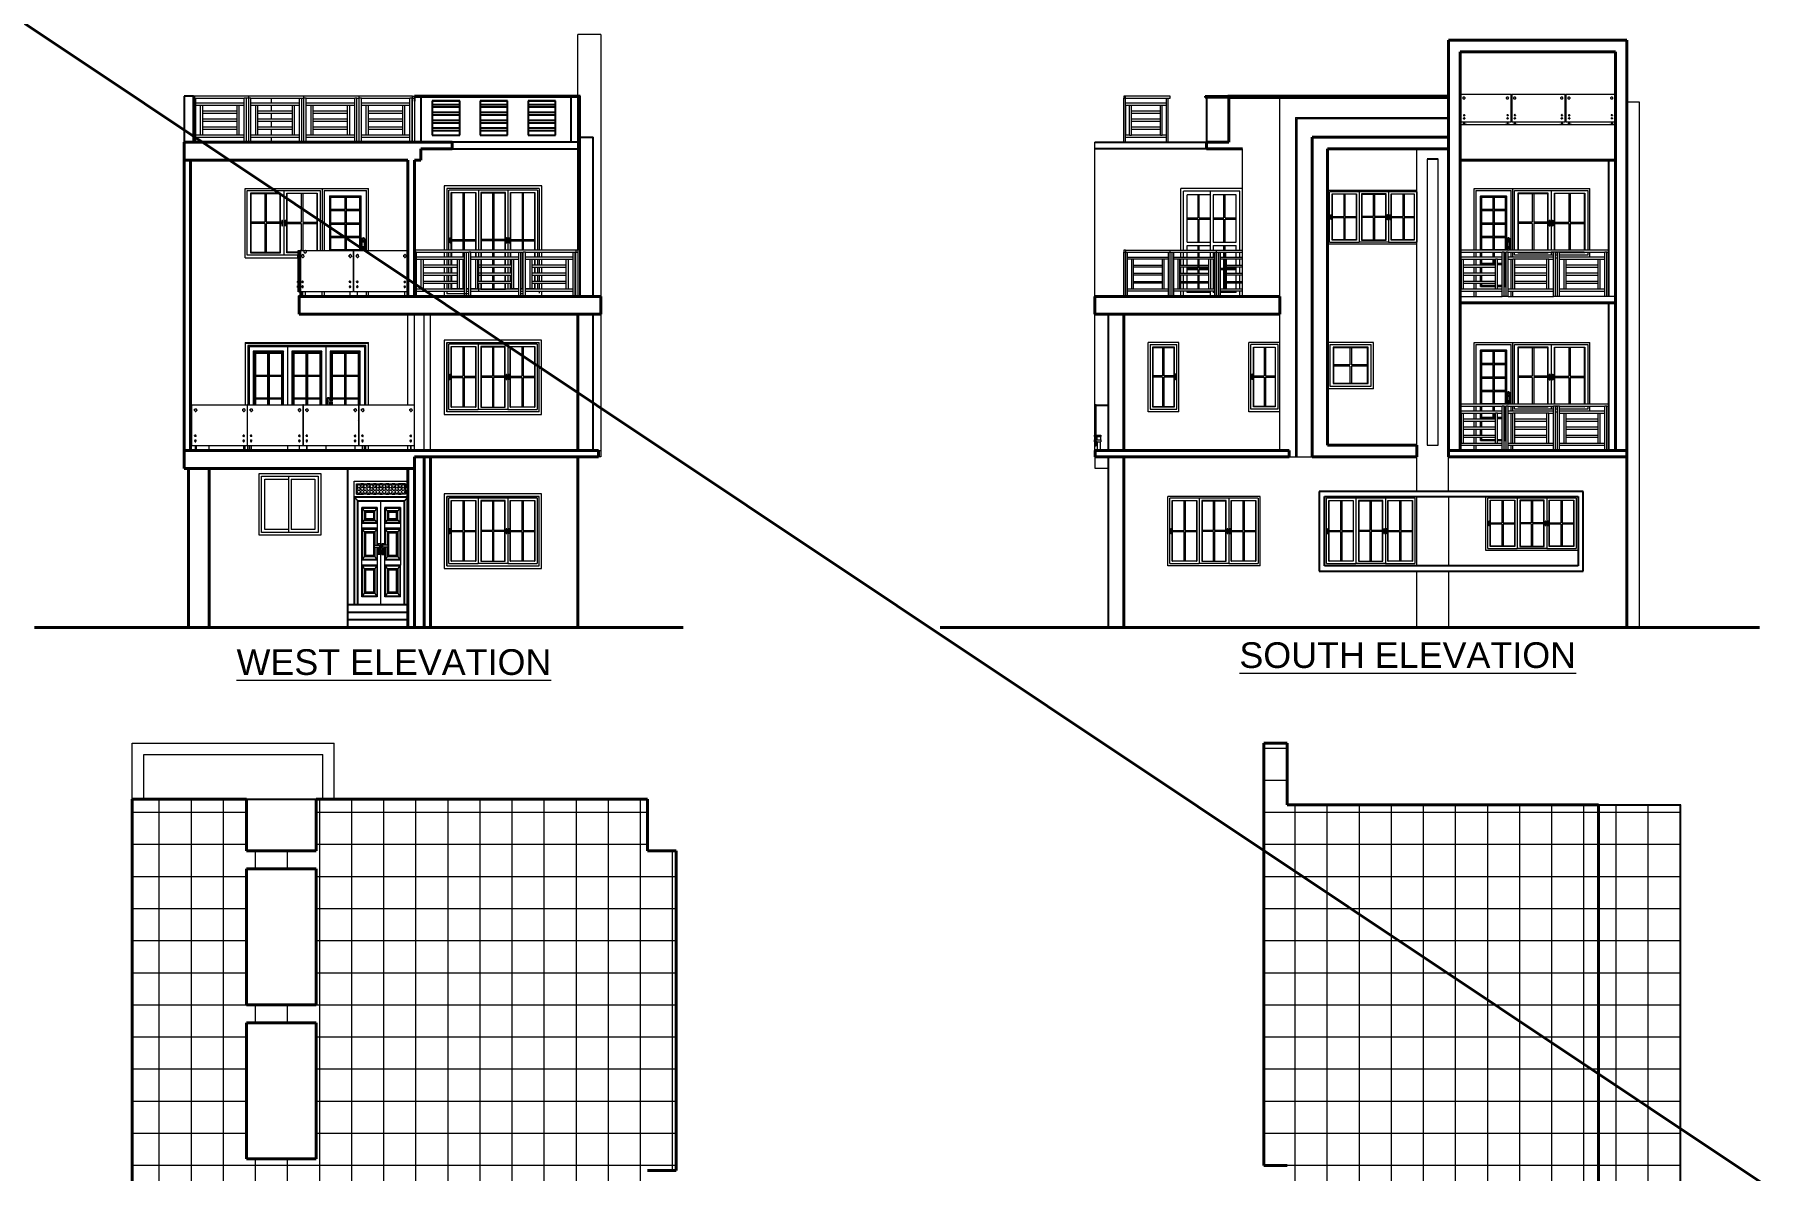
# Model space of a CAD drawing. Header units: inches. Extents: x 141029 to 151573, y -22384 to -18036.
# Drawn here: x 144388 to 145732, y -21060 to -20175 of the extents above; entities that cross this region are included whole.
import ezdxf

# ---------------------------------------------------------------- set-up
doc = ezdxf.new("R2010")
doc.units = ezdxf.units.IN
doc.header["$LTSCALE"] = 0.5
doc.header["$MEASUREMENT"] = 0
for name, color, linetype, lineweight in [('DIM 1-100', 4, 'Continuous', 13), ('F-FURNITURE', 30, 'Continuous', 13), ('HACTH', 253, 'Continuous', 9), ('hatch', 9, 'Continuous', 5), ('PARAPET', 50, 'Continuous', 13), ('Text-100.w', 254, 'Continuous', 9), ('wall', 1, 'Continuous', 40), ('wall light', 6, 'Continuous', 25), ('window', 4, 'Continuous', 13)]:
    doc.layers.add(name, color=color, linetype=linetype, lineweight=lineweight)
doc.styles.add('arial', font='arial.ttf')
pattern_1 = [(90, (9845.302, 344.517), (-25, 0), []), (180, (9845.302, 344.517), (-4e-15, -25), [])]

msp = doc.modelspace()

# ---------------------------------------------------------------- texts
at = {"layer": 'Text-100.w', "char_height": 20, "attachment_point": 2, "style": 'arial'}
for s, insert in [('{\\LWEST ELEVATION}', (144668, -20653.5)), ('{\\LSOUTH ELEVATION}', (145458, -20648.1))]:
    msp.add_mtext_dynamic_manual_height_columns(s, width=940.971, gutter_width=100, heights=[0], dxfattribs=dict(at, insert=insert))

# ---------------------------------------------------------------- hatches: boundary and pattern name
at = {"layer": 'HACTH'}
h = msp.add_hatch(dxfattribs=at)
h.set_pattern_fill('ANSI37', color=256, scale=200, angle=45)
h.set_pattern_definition(pattern_1)
h.paths.add_polyline_path([(145346, -21055.6), (145364, -21055.6), (145364, -21188.6), (145606.7, -21188.6), (145606.7, -20774.6), (145364, -20774.6), (145364, -20726.6), (145346, -20726.6)])
at = {"layer": 'hatch'}
h = msp.add_hatch(dxfattribs=at)
h.set_pattern_fill('ANSI37', color=256, scale=200, angle=45)
h.set_pattern_definition([(90, (8685.147, 344.517), (-25, 0), []), (180, (8685.147, 344.517), (-4e-15, -25), [])])
h.paths.add_polyline_path([(144607.5, -20770.2), (144607.5, -20810.6), (144553, -20810.6), (144553, -20770.2), (144464, -20770.2), (144464, -21188.6), (144865.7, -21188.6), (144865.7, -21059.6), (144888, -21059.6), (144888, -20810.6), (144865.7, -20810.6), (144865.7, -20770.2)])
h.paths.add_polyline_path([(144607.5, -20930.6), (144553, -20930.6), (144553, -20824.6), (144607.5, -20824.6)], flags=16)
h.paths.add_polyline_path([(144607.5, -20944.6), (144607.5, -21050.6), (144553, -21050.6), (144553, -20944.6)], flags=16)
h = msp.add_hatch(dxfattribs=at)
h.set_pattern_fill('ANSI37', color=256, scale=200, angle=45)
h.set_pattern_definition(pattern_1)
h.paths.add_polyline_path([(145606.7, -21188.6), (145670.8, -21188.6), (145670.8, -20774.6), (145606.7, -20774.6)])

# ---------------------------------------------------------------- linework, layer by layer
at = {"layer": 'DIM 1-100'}
for p, q in [((145329.2, -20294.6), (145281.2, -20294.6)), ((145281.2, -20342.6), (145281.2, -20294.6)), ((145327.2, -20296.6), (145283.2, -20296.6)), ((145283.2, -20342.6), (145283.2, -20296.6)), ((145327.2, -20342.6), (145327.2, -20296.6)), ((145395.6, -20295.9), (145465.1, -20295.9)), ((145304, -20299.6), (145286.2, -20299.6)), ((145286.2, -20336.4), (145286.2, -20299.6)), ((145324.2, -20299.6), (145306.5, -20299.6)), ((145324.2, -20336.4), (145324.2, -20299.6)), ((145281.2, -20348.1), (145281.2, -20344.1)), ((145281.2, -20354.4), (145281.2, -20349.6)), ((145283.2, -20348.1), (145283.2, -20344.1)), ((145283.2, -20354.4), (145283.2, -20349.6)), ((145286.2, -20342.6), (145286.2, -20338.9)), ((145286.2, -20348.1), (145286.2, -20344.1)), ((145286.2, -20354.4), (145286.2, -20349.6)), ((145324.2, -20342.6), (145324.2, -20338.9)), ((145324.2, -20348.1), (145324.2, -20344.1)), ((145324.2, -20354.4), (145324.2, -20349.6)), ((145327.2, -20348.1), (145327.2, -20344.1)), ((145327.2, -20354.4), (145327.2, -20349.6)), ((145281.2, -20360.6), (145281.2, -20355.9)), ((145281.2, -20366.9), (145281.2, -20362.1)), ((145283.2, -20360.6), (145283.2, -20355.9)), ((145283.2, -20366.9), (145283.2, -20362.1)), ((145286.2, -20360.6), (145286.2, -20355.9)), ((145286.2, -20366.9), (145286.2, -20362.1)), ((145324.2, -20360.6), (145324.2, -20355.9)), ((145324.2, -20366.9), (145324.2, -20362.1)), ((145327.2, -20360.6), (145327.2, -20355.9)), ((145327.2, -20366.9), (145327.2, -20362.1)), ((145281.2, -20373.1), (145281.2, -20368.4)), ((145281.2, -20378.6), (145281.2, -20374.6)), ((145283.2, -20373.1), (145283.2, -20368.4)), ((145283.2, -20378.6), (145283.2, -20374.6)), ((145286.2, -20373.1), (145286.2, -20368.4)), ((145286.2, -20375.6), (145286.2, -20374.6)), ((145304, -20375.6), (145286.2, -20375.6)), ((145307.7, -20375.6), (145306.5, -20375.6)), ((145324.2, -20375.6), (145312.1, -20375.6)), ((145324.2, -20373.1), (145324.2, -20368.4)), ((145324.2, -20375.6), (145324.2, -20374.6)), ((145327.2, -20373.1), (145327.2, -20368.4)), ((145327.2, -20378.6), (145327.2, -20374.6))]:
    msp.add_line(p, q, dxfattribs=at)
at = {"layer": 'F-FURNITURE'}
for p, q in [((144636.9, -20618.6), (144636.9, -20522.6)), ((144636.9, -20522.6), (144678.9, -20522.6)), ((144638.9, -20527.7), (144638.9, -20524.6)), ((144638.9, -20524.6), (144642.1, -20524.6)), ((144639.1, -20526.3), (144640.7, -20524.8)), ((144639.1, -20526.3), (144640.7, -20524.8)), ((144640.7, -20527.9), (144639.1, -20526.3)), ((144639.1, -20526.3), (144639.1, -20526.3)), ((144640.7, -20527.9), (144639.1, -20526.3)), ((144640.7, -20524.8), (144642.4, -20526.3)), ((144642.4, -20526.3), (144640.7, -20527.9)), ((144643.2, -20525.6), (144642.1, -20524.6)), ((144642.1, -20524.6), (144642.1, -20524.6)), ((144643.2, -20525.6), (144642.1, -20524.6)), ((144644.3, -20524.6), (144642.1, -20524.6)), ((144644.3, -20524.6), (144643.2, -20525.6)), ((144644, -20526.3), (144645.6, -20524.8)), ((144644, -20526.3), (144645.6, -20524.8)), ((144645.6, -20527.9), (144644, -20526.3)), ((144644, -20526.3), (144644, -20526.3)), ((144645.6, -20527.9), (144644, -20526.3)), ((144644.3, -20524.6), (144647, -20524.6)), ((144645.6, -20524.8), (144647.3, -20526.3)), ((144647.3, -20526.3), (144645.6, -20527.9)), ((144648.1, -20525.6), (144647, -20524.6)), ((144648.1, -20525.6), (144647, -20524.6)), ((144647, -20524.6), (144647, -20524.6)), ((144649.2, -20524.6), (144647, -20524.6)), ((144649.2, -20524.6), (144648.1, -20525.6)), ((144648.9, -20526.3), (144650.6, -20524.8)), ((144648.9, -20526.3), (144650.6, -20524.8)), ((144650.6, -20527.9), (144648.9, -20526.3)), ((144650.6, -20527.9), (144648.9, -20526.3)), ((144648.9, -20526.3), (144648.9, -20526.3)), ((144649.2, -20524.6), (144652, -20524.6)), ((144650.6, -20524.8), (144652.2, -20526.3)), ((144652.2, -20526.3), (144650.6, -20527.9)), ((144653, -20525.6), (144652, -20524.6)), ((144653, -20525.6), (144652, -20524.6)), ((144652, -20524.6), (144652, -20524.6)), ((144654.1, -20524.6), (144652, -20524.6)), ((144654.1, -20524.6), (144653, -20525.6)), ((144653.8, -20526.3), (144655.5, -20524.8)), ((144653.8, -20526.3), (144655.5, -20524.8)), ((144655.5, -20527.9), (144653.8, -20526.3)), ((144653.8, -20526.3), (144653.8, -20526.3)), ((144655.5, -20527.9), (144653.8, -20526.3)), ((144654.1, -20524.6), (144656.9, -20524.6)), ((144655.5, -20524.8), (144657.1, -20526.3)), ((144657.1, -20526.3), (144655.5, -20527.9)), ((144657.9, -20525.6), (144656.9, -20524.6)), ((144656.9, -20524.6), (144656.9, -20524.6)), ((144657.9, -20525.6), (144656.9, -20524.6)), ((144659, -20524.6), (144656.9, -20524.6)), ((144659, -20524.6), (144657.9, -20525.6)), ((144658.8, -20526.3), (144660.4, -20524.8)), ((144658.8, -20526.3), (144660.4, -20524.8)), ((144660.4, -20527.9), (144658.8, -20526.3)), ((144660.4, -20527.9), (144658.8, -20526.3)), ((144658.8, -20526.3), (144658.8, -20526.3)), ((144659, -20524.6), (144661.8, -20524.6)), ((144660.4, -20524.8), (144662, -20526.3)), ((144662, -20526.3), (144660.4, -20527.9)), ((144662.9, -20525.6), (144661.8, -20524.6)), ((144661.8, -20524.6), (144661.8, -20524.6)), ((144662.9, -20525.6), (144661.8, -20524.6)), ((144663.9, -20524.6), (144661.8, -20524.6)), ((144663.9, -20524.6), (144662.9, -20525.6)), ((144663.7, -20526.3), (144665.3, -20524.8)), ((144663.7, -20526.3), (144665.3, -20524.8)), ((144665.3, -20527.9), (144663.7, -20526.3)), ((144665.3, -20527.9), (144663.7, -20526.3)), ((144663.7, -20526.3), (144663.7, -20526.3)), ((144663.9, -20524.6), (144666.7, -20524.6)), ((144665.3, -20524.8), (144666.9, -20526.3)), ((144666.9, -20526.3), (144665.3, -20527.9)), ((144667.8, -20525.6), (144666.7, -20524.6)), ((144667.8, -20525.6), (144666.7, -20524.6)), ((144666.7, -20524.6), (144666.7, -20524.6)), ((144668.8, -20524.6), (144666.7, -20524.6)), ((144668.8, -20524.6), (144667.8, -20525.6)), ((144668.6, -20526.3), (144670.2, -20524.8)), ((144668.6, -20526.3), (144670.2, -20524.8)), ((144670.2, -20527.9), (144668.6, -20526.3)), ((144668.6, -20526.3), (144668.6, -20526.3)), ((144670.2, -20527.9), (144668.6, -20526.3)), ((144668.8, -20524.6), (144671.6, -20524.6)), ((144670.2, -20524.8), (144671.9, -20526.3)), ((144671.9, -20526.3), (144670.2, -20527.9)), ((144672.7, -20525.6), (144671.6, -20524.6)), ((144671.6, -20524.6), (144671.6, -20524.6)), ((144672.7, -20525.6), (144671.6, -20524.6)), ((144673.7, -20524.6), (144671.6, -20524.6)), ((144673.7, -20524.6), (144672.7, -20525.6)), ((144673.5, -20526.3), (144675.1, -20524.8)), ((144673.5, -20526.3), (144675.1, -20524.8)), ((144675.1, -20527.9), (144673.5, -20526.3)), ((144673.5, -20526.3), (144673.5, -20526.3)), ((144675.1, -20527.9), (144673.5, -20526.3)), ((144673.7, -20524.6), (144673.8, -20524.6)), ((144673.8, -20524.6), (144676.9, -20524.6)), ((144676.9, -20524.6), (144673.8, -20524.6)), ((144675.1, -20524.8), (144676.8, -20526.3)), ((144676.8, -20526.3), (144675.1, -20527.9)), ((144676.9, -20524.6), (144676.9, -20527.7)), ((144676.9, -20524.6), (144676.9, -20524.6)), ((144636.9, -20534.6), (144678.9, -20534.6)), ((144637, -20618.6), (144637, -20534.7)), ((144637, -20534.7), (144678.9, -20534.7)), ((144637, -20534.7), (144678.8, -20534.7)), ((144637, -20537.6), (144637, -20534.7)), ((144637, -20534.7), (144639.9, -20538.1)), ((144637, -20537.6), (144637.1, -20537.6)), ((144637, -20618.6), (144637, -20537.6)), ((144637.1, -20537.6), (144637.2, -20537.6)), ((144637.2, -20537.6), (144637.3, -20537.6)), ((144637.4, -20618.6), (144637.4, -20535.1)), ((144637.4, -20535.1), (144678.5, -20535.1)), ((144638.9, -20532.6), (144638.9, -20527.7)), ((144638.9, -20527.7), (144639.9, -20528.6)), ((144639.9, -20528.6), (144638.9, -20529.5)), ((144638.9, -20532.6), (144638.9, -20532.6)), ((144638.9, -20532.6), (144639, -20532.6)), ((144642.1, -20532.6), (144638.9, -20532.6)), ((144639, -20527.7), (144639, -20529.5)), ((144639, -20532.6), (144639, -20532.6)), ((144639, -20532.6), (144642.1, -20532.6)), ((144639.1, -20530.9), (144640.7, -20529.4)), ((144639.1, -20530.9), (144640.7, -20529.4)), ((144640.7, -20532.4), (144639.1, -20530.9)), ((144640.7, -20532.4), (144639.1, -20530.9)), ((144639.1, -20530.9), (144639.1, -20530.9)), ((144639.6, -20618.6), (144639.6, -20537.7)), ((144639.6, -20537.7), (144676.3, -20537.7)), ((144639.9, -20618.6), (144639.9, -20538.1)), ((144639.9, -20538.1), (144675.9, -20538.1)), ((144640, -20537.7), (144640, -20537.8)), ((144640, -20537.8), (144640, -20537.9)), ((144640, -20537.9), (144640, -20538)), ((144640, -20538), (144640, -20538.1)), ((144640, -20618.6), (144640, -20538.2)), ((144640, -20538.2), (144675.8, -20538.2)), ((144640.7, -20529.4), (144642.4, -20530.9)), ((144642.4, -20530.9), (144640.7, -20532.4)), ((144641.5, -20528.6), (144643.2, -20527.1)), ((144643.2, -20530.1), (144641.5, -20528.6)), ((144641.5, -20528.6), (144641.6, -20528.6)), ((144641.6, -20528.6), (144643.2, -20527.1)), ((144643.2, -20530.1), (144641.6, -20528.6)), ((144642.1, -20532.6), (144643.2, -20531.6)), ((144642.1, -20532.6), (144643.2, -20531.6)), ((144642.1, -20532.6), (144642.1, -20532.6)), ((144642.1, -20532.6), (144644.3, -20532.6)), ((144643.2, -20527.1), (144644.8, -20528.6)), ((144644.8, -20528.6), (144643.2, -20530.1)), ((144643.2, -20531.6), (144644.3, -20532.6)), ((144644, -20530.9), (144645.6, -20529.4)), ((144644, -20530.9), (144645.6, -20529.4)), ((144645.6, -20532.4), (144644, -20530.9)), ((144644, -20530.9), (144644, -20530.9)), ((144645.6, -20532.4), (144644, -20530.9)), ((144647, -20532.6), (144644.3, -20532.6)), ((144645.6, -20529.4), (144647.3, -20530.9)), ((144647.3, -20530.9), (144645.6, -20532.4)), ((144646.5, -20528.6), (144648.1, -20527.1)), ((144646.5, -20528.6), (144648.1, -20527.1)), ((144648.1, -20530.1), (144646.5, -20528.6)), ((144646.5, -20528.6), (144646.5, -20528.6)), ((144648.1, -20530.1), (144646.5, -20528.6)), ((144647, -20532.6), (144648.1, -20531.6)), ((144647, -20532.6), (144648.1, -20531.6)), ((144647, -20532.6), (144647, -20532.6)), ((144647, -20532.6), (144649.2, -20532.6)), ((144648.1, -20527.1), (144649.7, -20528.6)), ((144649.7, -20528.6), (144648.1, -20530.1)), ((144648.1, -20531.6), (144649.2, -20532.6)), ((144648.9, -20530.9), (144650.6, -20529.4)), ((144648.9, -20530.9), (144650.6, -20529.4)), ((144650.6, -20532.4), (144648.9, -20530.9)), ((144650.6, -20532.4), (144648.9, -20530.9)), ((144648.9, -20530.9), (144648.9, -20530.9)), ((144652, -20532.6), (144649.2, -20532.6)), ((144650.6, -20529.4), (144652.2, -20530.9)), ((144652.2, -20530.9), (144650.6, -20532.4)), ((144651.4, -20528.6), (144653, -20527.1)), ((144651.4, -20528.6), (144653, -20527.1)), ((144653, -20530.1), (144651.4, -20528.6)), ((144651.4, -20528.6), (144651.4, -20528.6)), ((144653, -20530.1), (144651.4, -20528.6)), ((144652, -20532.6), (144653, -20531.6)), ((144652, -20532.6), (144653, -20531.6)), ((144652, -20532.6), (144652, -20532.6)), ((144652, -20532.6), (144654.1, -20532.6)), ((144653, -20527.1), (144654.7, -20528.6)), ((144654.7, -20528.6), (144653, -20530.1)), ((144653, -20531.6), (144654.1, -20532.6)), ((144653.8, -20530.9), (144655.5, -20529.4)), ((144653.8, -20530.9), (144655.5, -20529.4)), ((144655.5, -20532.4), (144653.8, -20530.9)), ((144655.5, -20532.4), (144653.8, -20530.9)), ((144653.8, -20530.9), (144653.8, -20530.9)), ((144656.9, -20532.6), (144654.1, -20532.6)), ((144655.5, -20529.4), (144657.1, -20530.9)), ((144657.1, -20530.9), (144655.5, -20532.4)), ((144656.3, -20528.6), (144657.9, -20527.1)), ((144656.3, -20528.6), (144657.9, -20527.1)), ((144657.9, -20530.1), (144656.3, -20528.6)), ((144656.3, -20528.6), (144656.3, -20528.6)), ((144657.9, -20530.1), (144656.3, -20528.6)), ((144656.9, -20532.6), (144657.9, -20531.6)), ((144656.9, -20532.6), (144657.9, -20531.6)), ((144656.9, -20532.6), (144656.9, -20532.6)), ((144656.9, -20532.6), (144659, -20532.6)), ((144657.9, -20527.1), (144659.6, -20528.6)), ((144659.6, -20528.6), (144657.9, -20530.1)), ((144657.9, -20531.6), (144659, -20532.6)), ((144657.9, -20618.6), (144657.9, -20538.2)), ((144658.8, -20530.9), (144660.4, -20529.4)), ((144658.8, -20530.9), (144660.4, -20529.4)), ((144660.4, -20532.4), (144658.8, -20530.9)), ((144658.8, -20530.9), (144658.8, -20530.9)), ((144660.4, -20532.4), (144658.8, -20530.9)), ((144661.8, -20532.6), (144659, -20532.6)), ((144660.4, -20529.4), (144662, -20530.9)), ((144662, -20530.9), (144660.4, -20532.4)), ((144661.2, -20528.6), (144662.9, -20527.1)), ((144661.2, -20528.6), (144662.9, -20527.1)), ((144662.9, -20530.1), (144661.2, -20528.6)), ((144661.2, -20528.6), (144661.2, -20528.6)), ((144662.9, -20530.1), (144661.2, -20528.6)), ((144661.8, -20532.6), (144662.9, -20531.6)), ((144661.8, -20532.6), (144662.9, -20531.6)), ((144661.8, -20532.6), (144661.8, -20532.6)), ((144661.8, -20532.6), (144663.9, -20532.6)), ((144662.9, -20527.1), (144664.5, -20528.6)), ((144664.5, -20528.6), (144662.9, -20530.1)), ((144662.9, -20531.6), (144663.9, -20532.6)), ((144663.7, -20530.9), (144665.3, -20529.4)), ((144663.7, -20530.9), (144665.3, -20529.4)), ((144665.3, -20532.4), (144663.7, -20530.9)), ((144663.7, -20530.9), (144663.7, -20530.9)), ((144665.3, -20532.4), (144663.7, -20530.9)), ((144666.7, -20532.6), (144663.9, -20532.6)), ((144665.3, -20529.4), (144666.9, -20530.9)), ((144666.9, -20530.9), (144665.3, -20532.4)), ((144666.1, -20528.6), (144667.8, -20527.1)), ((144666.1, -20528.6), (144667.8, -20527.1)), ((144667.8, -20530.1), (144666.1, -20528.6)), ((144666.1, -20528.6), (144666.1, -20528.6)), ((144667.8, -20530.1), (144666.1, -20528.6)), ((144666.7, -20532.6), (144667.8, -20531.6)), ((144666.7, -20532.6), (144667.8, -20531.6)), ((144666.7, -20532.6), (144666.7, -20532.6)), ((144666.7, -20532.6), (144668.8, -20532.6)), ((144667.8, -20527.1), (144669.4, -20528.6)), ((144669.4, -20528.6), (144667.8, -20530.1)), ((144667.8, -20531.6), (144668.8, -20532.6)), ((144668.6, -20530.9), (144670.2, -20529.4)), ((144668.6, -20530.9), (144670.2, -20529.4)), ((144670.2, -20532.4), (144668.6, -20530.9)), ((144670.2, -20532.4), (144668.6, -20530.9)), ((144668.6, -20530.9), (144668.6, -20530.9)), ((144671.6, -20532.6), (144668.8, -20532.6)), ((144670.2, -20529.4), (144671.9, -20530.9)), ((144671.9, -20530.9), (144670.2, -20532.4)), ((144671, -20528.6), (144672.7, -20527.1)), ((144672.7, -20530.1), (144671, -20528.6)), ((144671, -20528.6), (144671.1, -20528.6)), ((144671.1, -20528.6), (144672.7, -20527.1)), ((144672.7, -20530.1), (144671.1, -20528.6)), ((144671.6, -20532.6), (144672.7, -20531.6)), ((144671.6, -20532.6), (144672.7, -20531.6)), ((144671.6, -20532.6), (144671.6, -20532.6)), ((144671.6, -20532.6), (144673.7, -20532.6)), ((144672.7, -20527.1), (144674.3, -20528.6)), ((144674.3, -20528.6), (144672.7, -20530.1)), ((144672.7, -20531.6), (144673.7, -20532.6)), ((144673.5, -20530.9), (144675.1, -20529.4)), ((144673.5, -20530.9), (144675.1, -20529.4)), ((144675.1, -20532.4), (144673.5, -20530.9)), ((144675.1, -20532.4), (144673.5, -20530.9)), ((144673.5, -20530.9), (144673.5, -20530.9)), ((144676.9, -20532.6), (144673.7, -20532.6)), ((144675.1, -20529.4), (144676.8, -20530.9)), ((144676.8, -20530.9), (144675.1, -20532.4)), ((144675.8, -20537.7), (144675.8, -20537.8)), ((144675.8, -20537.8), (144675.8, -20537.9)), ((144675.8, -20537.9), (144675.8, -20538)), ((144675.8, -20538), (144675.8, -20538.1)), ((144675.8, -20538.2), (144675.8, -20618.6)), ((144678.9, -20534.7), (144675.9, -20538.1)), ((144675.9, -20538.1), (144675.9, -20618.6)), ((144676, -20528.6), (144676.9, -20527.7)), ((144676, -20528.6), (144676.9, -20527.7)), ((144676.9, -20529.5), (144676, -20528.6)), ((144676.9, -20529.5), (144676, -20528.6)), ((144676, -20528.6), (144676, -20528.6)), ((144676.3, -20537.7), (144676.3, -20618.6)), ((144676.9, -20529.5), (144676.9, -20527.7)), ((144676.9, -20527.7), (144676.9, -20527.7)), ((144676.9, -20529.5), (144676.9, -20532.6)), ((144676.9, -20529.5), (144676.9, -20529.5)), ((144678.5, -20535.1), (144678.5, -20618.6)), ((144678.5, -20537.6), (144678.6, -20537.6)), ((144678.7, -20537.6), (144678.7, -20537.6)), ((144678.8, -20534.7), (144678.8, -20618.6)), ((144678.8, -20537.6), (144678.8, -20537.6)), ((144678.9, -20534.7), (144678.9, -20618.6)), ((144642.9, -20584.1), (144642.9, -20543.1)), ((144655, -20543.1), (144642.9, -20543.1)), ((144643, -20555.4), (144643, -20543.2)), ((144643, -20543.2), (144655, -20543.2)), ((144643, -20543.2), (144643.3, -20543.7)), ((144643.3, -20554.9), (144643.3, -20543.7)), ((144643.3, -20543.7), (144654.6, -20543.7)), ((144643.4, -20554.9), (144643.4, -20543.7)), ((144643.4, -20543.7), (144654.6, -20543.7)), ((144645.6, -20546.7), (144643.4, -20543.7)), ((144643.4, -20554.9), (144645.6, -20551.9)), ((144653.1, -20545.7), (144644.8, -20545.7)), ((144644.8, -20545.7), (144644.8, -20552.9)), ((144644.8, -20552.9), (144653.1, -20552.9)), ((144652.3, -20546.7), (144645.6, -20546.7)), ((144645.6, -20546.7), (144645.6, -20551.9)), ((144645.6, -20551.9), (144652.3, -20551.9)), ((144645.7, -20546.8), (144645.7, -20551.8)), ((144652.3, -20546.8), (144645.7, -20546.8)), ((144645.7, -20551.8), (144652.3, -20551.8)), ((144645.8, -20546.9), (144645.8, -20551.7)), ((144652.2, -20546.9), (144645.8, -20546.9)), ((144645.8, -20551.7), (144652.2, -20551.7)), ((144652.2, -20551.7), (144652.2, -20546.9)), ((144654.6, -20543.7), (144652.3, -20546.7)), ((144652.3, -20551.9), (144652.3, -20546.7)), ((144652.3, -20551.8), (144652.3, -20546.8)), ((144652.3, -20551.9), (144654.6, -20554.9)), ((144653.1, -20552.9), (144653.1, -20545.7)), ((144654.6, -20543.7), (144655, -20543.2)), ((144654.6, -20543.7), (144654.6, -20554.9)), ((144654.6, -20543.7), (144654.6, -20554.9)), ((144654.7, -20543.6), (144654.7, -20555)), ((144655, -20543.1), (144655, -20572.4)), ((144655, -20543.2), (144655, -20555.4)), ((144660.8, -20572.4), (144660.8, -20543.1)), ((144673, -20543.1), (144660.8, -20543.1)), ((144660.9, -20555.4), (144660.9, -20543.2)), ((144660.9, -20543.2), (144672.9, -20543.2)), ((144660.9, -20543.2), (144661.2, -20543.7)), ((144661.2, -20554.9), (144661.2, -20543.7)), ((144661.2, -20543.7), (144672.5, -20543.7)), ((144661.3, -20554.9), (144661.3, -20543.7)), ((144661.3, -20543.7), (144672.5, -20543.7)), ((144663.5, -20546.7), (144661.3, -20543.7)), ((144661.3, -20554.9), (144663.5, -20551.9)), ((144671, -20545.7), (144662.8, -20545.7)), ((144662.8, -20545.7), (144662.8, -20552.9)), ((144662.8, -20552.9), (144671, -20552.9)), ((144670.3, -20546.7), (144663.5, -20546.7)), ((144663.5, -20546.7), (144663.5, -20551.9)), ((144663.5, -20551.9), (144670.3, -20551.9)), ((144663.6, -20546.8), (144663.6, -20551.8)), ((144670.2, -20546.8), (144663.6, -20546.8)), ((144663.6, -20551.8), (144670.2, -20551.8)), ((144663.7, -20546.9), (144663.7, -20551.7)), ((144670.1, -20546.9), (144663.7, -20546.9)), ((144663.7, -20551.7), (144670.1, -20551.7)), ((144670.1, -20551.7), (144670.1, -20546.9)), ((144670.2, -20551.8), (144670.2, -20546.8)), ((144672.5, -20543.7), (144670.3, -20546.7)), ((144670.3, -20551.9), (144670.3, -20546.7)), ((144670.3, -20551.9), (144672.5, -20554.9)), ((144671, -20552.9), (144671, -20545.7)), ((144672.5, -20543.7), (144672.9, -20543.2)), ((144672.5, -20543.7), (144672.5, -20554.9)), ((144672.5, -20543.7), (144672.5, -20554.9)), ((144672.6, -20543.6), (144672.6, -20555)), ((144672.9, -20543.2), (144672.9, -20555.4)), ((144673, -20543.1), (144673, -20584.1)), ((144655, -20555.5), (144642.9, -20555.5)), ((144655, -20559.3), (144642.9, -20559.3)), ((144643, -20555.4), (144643.3, -20554.9)), ((144655, -20555.4), (144643, -20555.4)), ((144643, -20584), (144643, -20559.4)), ((144643, -20559.4), (144655, -20559.4)), ((144643, -20559.4), (144643.3, -20559.9)), ((144654.6, -20554.9), (144643.3, -20554.9)), ((144654.7, -20555), (144643.3, -20555)), ((144643.3, -20583.5), (144643.3, -20559.9)), ((144643.3, -20559.9), (144654.7, -20559.9)), ((144643.3, -20559.9), (144654.6, -20559.9)), ((144643.3, -20559.9), (144643.3, -20559.9)), ((144654.6, -20554.9), (144643.4, -20554.9)), ((144645.6, -20562.9), (144643.4, -20560)), ((144643.4, -20583.5), (144643.4, -20560)), ((144643.4, -20560), (144654.6, -20560)), ((144644.8, -20561.9), (144653.1, -20561.9)), ((144644.8, -20561.9), (144644.8, -20581.5)), ((144645.6, -20562.9), (144652.3, -20562.9)), ((144645.6, -20580.5), (144645.6, -20562.9)), ((144652.3, -20563.1), (144645.7, -20563.1)), ((144645.7, -20563.1), (144645.7, -20580.4)), ((144652.2, -20563.2), (144645.8, -20563.2)), ((144645.8, -20563.2), (144645.8, -20580.3)), ((144652.2, -20580.3), (144652.2, -20563.2)), ((144654.6, -20560), (144652.3, -20562.9)), ((144652.3, -20562.9), (144652.3, -20580.5)), ((144652.3, -20580.4), (144652.3, -20563.1)), ((144653.1, -20561.9), (144653.1, -20572.4)), ((144655, -20555.4), (144654.6, -20554.9)), ((144654.6, -20559.9), (144654.6, -20572.4)), ((144654.7, -20559.9), (144654.6, -20559.9)), ((144654.6, -20560), (144654.6, -20572.4)), ((144655, -20559.4), (144654.7, -20559.9)), ((144654.7, -20559.9), (144654.7, -20572.4)), ((144655, -20559.4), (144655, -20572.4)), ((144673, -20555.5), (144660.8, -20555.5)), ((144673, -20559.3), (144660.8, -20559.3)), ((144660.9, -20555.4), (144661.2, -20554.9)), ((144672.9, -20555.4), (144660.9, -20555.4)), ((144660.9, -20572.4), (144660.9, -20559.4)), ((144660.9, -20559.4), (144672.9, -20559.4)), ((144660.9, -20559.4), (144661.2, -20559.9)), ((144672.5, -20554.9), (144661.2, -20554.9)), ((144672.6, -20555), (144661.2, -20555)), ((144661.2, -20572.4), (144661.2, -20559.9)), ((144661.2, -20559.9), (144672.6, -20559.9)), ((144661.2, -20559.9), (144672.6, -20559.9)), ((144661.2, -20559.9), (144661.2, -20559.9)), ((144672.5, -20554.9), (144661.3, -20554.9)), ((144663.5, -20562.9), (144661.3, -20560)), ((144661.3, -20572.4), (144661.3, -20560)), ((144661.3, -20560), (144672.5, -20560)), ((144662.8, -20561.9), (144671, -20561.9)), ((144662.8, -20561.9), (144662.8, -20572.4)), ((144663.5, -20562.9), (144670.3, -20562.9)), ((144663.5, -20580.5), (144663.5, -20562.9)), ((144670.2, -20563.1), (144663.6, -20563.1)), ((144663.6, -20563.1), (144663.6, -20580.4)), ((144670.1, -20563.2), (144663.7, -20563.2)), ((144663.7, -20563.2), (144663.7, -20580.3)), ((144670.1, -20580.3), (144670.1, -20563.2)), ((144670.2, -20580.4), (144670.2, -20563.1)), ((144672.5, -20560), (144670.3, -20562.9)), ((144670.3, -20562.9), (144670.3, -20580.5)), ((144671, -20561.9), (144671, -20581.5)), ((144672.9, -20555.4), (144672.5, -20554.9)), ((144672.5, -20560), (144672.5, -20583.5)), ((144672.9, -20559.4), (144672.6, -20559.9)), ((144672.6, -20559.9), (144672.6, -20583.6)), ((144672.6, -20559.9), (144672.6, -20583.5)), ((144672.6, -20559.9), (144672.6, -20559.9)), ((144672.9, -20559.4), (144672.9, -20584)), ((144645.8, -20580.3), (144652.2, -20580.3)), ((144652.4, -20572.4), (144652.4, -20574)), ((144652.4, -20572.4), (144657, -20572.4)), ((144652.4, -20574), (144657, -20574)), ((144652.7, -20572.4), (144652.7, -20574)), ((144653.1, -20574), (144653.1, -20581.5)), ((144654.6, -20574), (144654.6, -20583.5)), ((144654.6, -20574), (144654.6, -20583.5)), ((144654.7, -20574), (144654.7, -20583.6)), ((144655, -20574), (144655, -20584.1)), ((144655, -20574), (144655, -20584)), ((144655.6, -20571.3), (144655.6, -20572.4)), ((144657.3, -20571.3), (144655.6, -20571.3)), ((144655.6, -20574), (144655.6, -20575)), ((144655.6, -20575), (144657.3, -20575)), ((144655.6, -20575.8), (144657.3, -20575.8)), ((144655.6, -20579.6), (144655.6, -20575.8)), ((144657.3, -20579.6), (144655.6, -20579.6)), ((144656.3, -20576.6), (144656.2, -20576.7)), ((144656.2, -20576.7), (144656.2, -20576.9)), ((144656.2, -20576.9), (144656.3, -20576.8)), ((144656.2, -20577), (144656.2, -20576.9)), ((144656.2, -20576.9), (144656.2, -20577)), ((144656.2, -20578.4), (144656.2, -20577)), ((144656.2, -20578.4), (144656.2, -20577)), ((144656.3, -20578.1), (144656.2, -20578.2)), ((144656.2, -20578.2), (144656.2, -20578.4)), ((144656.2, -20578.4), (144656.2, -20578.4)), ((144656.2, -20578.4), (144656.2, -20578.5)), ((144656.2, -20578.4), (144656.2, -20578.4)), ((144656.2, -20578.4), (144656.2, -20578.5)), ((144656.2, -20578.5), (144656.2, -20578.5)), ((144656.2, -20578.5), (144656.3, -20578.7)), ((144656.2, -20578.5), (144656.2, -20578.7)), ((144656.2, -20578.7), (144656.3, -20578.8)), ((144656.4, -20576.4), (144656.3, -20576.5)), ((144656.3, -20576.5), (144656.3, -20576.6)), ((144656.3, -20576.8), (144656.3, -20576.6)), ((144656.3, -20576.6), (144656.4, -20576.6)), ((144656.4, -20577.9), (144656.3, -20578)), ((144656.3, -20578), (144656.3, -20578.1)), ((144656.3, -20578.7), (144656.3, -20578.7)), ((144656.3, -20578.7), (144656.3, -20578.8)), ((144656.3, -20578.8), (144656.3, -20578.9)), ((144656.3, -20578.8), (144656.3, -20578.8)), ((144656.3, -20578.8), (144656.4, -20578.9)), ((144656.3, -20578.9), (144656.4, -20579)), ((144656.5, -20576.4), (144656.4, -20576.4)), ((144656.4, -20576.5), (144656.5, -20576.5)), ((144656.4, -20576.6), (144656.4, -20576.5)), ((144656.4, -20577.8), (144656.4, -20577.9)), ((144656.5, -20577.8), (144656.4, -20577.8)), ((144656.4, -20578.9), (144656.4, -20578.9)), ((144656.4, -20578.9), (144656.4, -20578.9)), ((144656.4, -20578.9), (144656.4, -20578.9)), ((144656.4, -20578.9), (144656.5, -20578.9)), ((144656.4, -20579), (144656.5, -20579)), ((144656.6, -20576.4), (144656.5, -20576.4)), ((144656.5, -20576.5), (144656.6, -20576.5)), ((144656.6, -20577.8), (144656.5, -20577.8)), ((144656.5, -20578.1), (144656.5, -20578.6)), ((144656.5, -20578.1), (144656.5, -20578.1)), ((144656.5, -20578.6), (144656.5, -20578.1)), ((144656.5, -20578.6), (144656.5, -20578.6)), ((144656.5, -20578.9), (144656.5, -20578.9)), ((144656.5, -20578.9), (144656.6, -20578.9)), ((144656.5, -20579), (144656.6, -20579)), ((144656.6, -20576.5), (144656.6, -20576.4)), ((144656.7, -20576.6), (144656.6, -20576.5)), ((144656.6, -20576.5), (144656.6, -20576.6)), ((144656.6, -20576.6), (144656.7, -20576.6)), ((144656.6, -20577.9), (144656.6, -20577.8)), ((144656.7, -20578), (144656.6, -20577.9)), ((144656.6, -20578.9), (144656.7, -20578.8)), ((144656.6, -20578.9), (144656.7, -20578.8)), ((144656.6, -20578.9), (144656.6, -20578.9)), ((144656.6, -20578.9), (144656.6, -20578.9)), ((144656.6, -20578.9), (144656.6, -20578.9)), ((144656.6, -20579), (144656.6, -20578.9)), ((144656.7, -20572.4), (144656.7, -20574)), ((144656.7, -20576.6), (144656.7, -20576.8)), ((144656.8, -20576.7), (144656.7, -20576.6)), ((144656.7, -20576.8), (144656.7, -20576.9)), ((144656.7, -20576.9), (144656.7, -20577)), ((144656.7, -20577), (144656.7, -20578.4)), ((144656.7, -20578.1), (144656.7, -20578)), ((144656.7, -20578.2), (144656.7, -20578.1)), ((144656.7, -20578.4), (144656.7, -20578.2)), ((144656.7, -20578.5), (144656.7, -20578.4)), ((144656.7, -20578.6), (144656.7, -20578.5)), ((144656.7, -20578.5), (144656.7, -20578.5)), ((144656.7, -20578.7), (144656.7, -20578.6)), ((144656.7, -20578.8), (144656.7, -20578.7)), ((144656.7, -20578.8), (144656.8, -20578.7)), ((144656.7, -20578.8), (144656.7, -20578.8)), ((144656.8, -20576.9), (144656.8, -20576.7)), ((144656.8, -20577), (144656.8, -20576.9)), ((144656.8, -20578.4), (144656.8, -20577)), ((144656.8, -20578.5), (144656.8, -20578.4)), ((144656.8, -20578.7), (144656.8, -20578.5)), ((144657, -20572.4), (144657, -20574)), ((144657.3, -20571.3), (144657.3, -20575)), ((144657.3, -20575.8), (144657.3, -20579.6)), ((144660.2, -20571.3), (144658.5, -20571.3)), ((144658.5, -20571.3), (144658.5, -20575)), ((144658.5, -20575), (144660.2, -20575)), ((144658.5, -20575.8), (144658.5, -20579.6)), ((144660.2, -20575.8), (144658.5, -20575.8)), ((144658.5, -20579.6), (144660.2, -20579.6)), ((144658.9, -20572.4), (144658.9, -20574)), ((144663.5, -20572.4), (144658.9, -20572.4)), ((144663.5, -20574), (144658.9, -20574)), ((144659.1, -20572.4), (144659.1, -20574)), ((144659.1, -20576.7), (144659.2, -20576.6)), ((144659.1, -20576.9), (144659.1, -20576.7)), ((144659.2, -20576.8), (144659.1, -20576.9)), ((144659.1, -20576.9), (144659.1, -20577)), ((144659.1, -20577), (144659.1, -20576.9)), ((144659.1, -20577), (144659.1, -20578.4)), ((144659.1, -20578.4), (144659.1, -20577)), ((144659.1, -20578.2), (144659.2, -20578.1)), ((144659.1, -20578.4), (144659.1, -20578.2)), ((144659.1, -20578.5), (144659.1, -20578.4)), ((144659.1, -20578.5), (144659.1, -20578.4)), ((144659.1, -20578.7), (144659.1, -20578.5)), ((144659.1, -20578.5), (144659.1, -20578.5)), ((144659.2, -20578.6), (144659.1, -20578.5)), ((144659.2, -20578.8), (144659.1, -20578.7)), ((144659.2, -20576.5), (144659.3, -20576.4)), ((144659.2, -20576.6), (144659.2, -20576.5)), ((144659.3, -20576.6), (144659.2, -20576.6)), ((144659.2, -20576.6), (144659.2, -20576.8)), ((144659.2, -20578), (144659.3, -20577.9)), ((144659.2, -20578.1), (144659.2, -20578)), ((144659.2, -20578.7), (144659.2, -20578.6)), ((144659.2, -20578.8), (144659.2, -20578.7)), ((144659.2, -20578.9), (144659.2, -20578.8)), ((144659.2, -20578.8), (144659.2, -20578.8)), ((144659.3, -20578.9), (144659.2, -20578.8)), ((144659.3, -20579), (144659.2, -20578.9)), ((144659.3, -20576.4), (144659.4, -20576.4)), ((144659.4, -20576.5), (144659.3, -20576.5)), ((144659.3, -20576.5), (144659.3, -20576.6)), ((144659.3, -20577.8), (144659.4, -20577.8)), ((144659.3, -20577.9), (144659.3, -20577.8)), ((144659.3, -20578.9), (144659.3, -20578.9)), ((144659.3, -20578.9), (144659.3, -20578.9)), ((144659.4, -20578.9), (144659.3, -20578.9)), ((144659.3, -20578.9), (144659.3, -20578.9)), ((144659.4, -20579), (144659.3, -20579)), ((144659.4, -20576.4), (144659.5, -20576.4)), ((144659.4, -20576.5), (144659.4, -20576.5)), ((144659.5, -20576.6), (144659.4, -20576.5)), ((144659.4, -20577.8), (144659.5, -20577.8)), ((144659.4, -20578.1), (144659.4, -20578.6)), ((144659.4, -20578.1), (144659.4, -20578.1)), ((144659.4, -20578.6), (144659.4, -20578.1)), ((144659.4, -20578.6), (144659.4, -20578.6)), ((144659.4, -20578.9), (144659.4, -20578.9)), ((144659.4, -20578.9), (144659.4, -20578.9)), ((144659.5, -20578.9), (144659.4, -20578.9)), ((144659.4, -20578.9), (144659.4, -20578.9)), ((144659.5, -20579), (144659.4, -20579)), ((144659.5, -20576.4), (144659.5, -20576.5)), ((144659.5, -20576.5), (144659.6, -20576.6)), ((144659.6, -20576.6), (144659.5, -20576.6)), ((144659.5, -20577.8), (144659.5, -20577.9)), ((144659.5, -20577.9), (144659.6, -20578)), ((144659.6, -20578.8), (144659.5, -20578.9)), ((144659.6, -20578.8), (144659.5, -20578.9)), ((144659.5, -20578.9), (144659.5, -20579)), ((144659.5, -20578.9), (144659.5, -20578.9)), ((144659.6, -20576.8), (144659.6, -20576.6)), ((144659.6, -20576.6), (144659.6, -20576.7)), ((144659.6, -20576.7), (144659.7, -20576.9)), ((144659.6, -20576.9), (144659.6, -20576.8)), ((144659.6, -20577), (144659.6, -20576.9)), ((144659.6, -20578.4), (144659.6, -20577)), ((144659.6, -20578), (144659.6, -20578.1)), ((144659.6, -20578.1), (144659.6, -20578.2)), ((144659.6, -20578.2), (144659.6, -20578.4)), ((144659.6, -20578.4), (144659.6, -20578.4)), ((144659.6, -20578.4), (144659.6, -20578.4)), ((144659.6, -20578.4), (144659.6, -20578.5)), ((144659.6, -20578.5), (144659.6, -20578.7)), ((144659.6, -20578.5), (144659.6, -20578.5)), ((144659.7, -20578.5), (144659.6, -20578.7)), ((144659.6, -20578.7), (144659.6, -20578.8)), ((144659.6, -20578.7), (144659.6, -20578.7)), ((144659.6, -20578.7), (144659.6, -20578.8)), ((144659.6, -20578.8), (144659.6, -20578.8)), ((144659.7, -20576.9), (144659.7, -20577)), ((144659.7, -20578.4), (144659.7, -20577)), ((144659.7, -20578.4), (144659.7, -20578.5)), ((144660.2, -20571.3), (144660.2, -20572.4)), ((144660.2, -20574), (144660.2, -20575)), ((144660.2, -20579.6), (144660.2, -20575.8)), ((144660.8, -20584.1), (144660.8, -20574)), ((144660.9, -20584), (144660.9, -20574)), ((144661.2, -20583.5), (144661.2, -20574)), ((144661.3, -20583.5), (144661.3, -20574)), ((144662.8, -20581.5), (144662.8, -20574)), ((144663.2, -20572.4), (144663.2, -20574)), ((144663.5, -20572.4), (144663.5, -20574)), ((144663.7, -20580.3), (144670.1, -20580.3)), ((144642.9, -20587.9), (144642.9, -20584.1)), ((144655, -20584.1), (144642.9, -20584.1)), ((144642.9, -20587.9), (144642.9, -20612.7)), ((144655, -20587.9), (144642.9, -20587.9)), ((144643, -20584), (144643.3, -20583.5)), ((144655, -20584), (144643, -20584)), ((144643, -20612.6), (144643, -20588)), ((144643, -20588), (144655, -20588)), ((144643, -20588), (144643.3, -20588.5)), ((144654.6, -20583.5), (144643.3, -20583.5)), ((144643.3, -20612.1), (144643.3, -20588.5)), ((144643.3, -20588.5), (144654.7, -20588.5)), ((144643.3, -20588.5), (144654.6, -20588.5)), ((144643.3, -20588.5), (144643.3, -20588.5)), ((144643.4, -20583.5), (144645.6, -20580.5)), ((144654.6, -20583.5), (144643.4, -20583.5)), ((144645.6, -20591.6), (144643.4, -20588.6)), ((144643.4, -20612.1), (144643.4, -20588.6)), ((144643.4, -20588.6), (144654.6, -20588.6)), ((144653.1, -20581.5), (144644.8, -20581.5)), ((144644.8, -20590.5), (144653.1, -20590.5)), ((144644.8, -20590.5), (144644.8, -20610.1)), ((144652.3, -20580.5), (144645.6, -20580.5)), ((144645.6, -20591.6), (144652.3, -20591.6)), ((144645.6, -20609.1), (144645.6, -20591.6)), ((144645.7, -20580.4), (144652.3, -20580.4)), ((144652.3, -20591.7), (144645.7, -20591.7)), ((144645.7, -20591.7), (144645.7, -20609)), ((144652.2, -20591.8), (144645.8, -20591.8)), ((144645.8, -20591.8), (144645.8, -20608.9)), ((144652.2, -20608.9), (144652.2, -20591.8)), ((144652.3, -20580.5), (144654.6, -20583.5)), ((144654.6, -20588.6), (144652.3, -20591.6)), ((144652.3, -20591.6), (144652.3, -20609.1)), ((144652.3, -20609), (144652.3, -20591.7)), ((144653.1, -20590.5), (144653.1, -20610.1)), ((144654.7, -20583.6), (144654.6, -20583.5)), ((144654.6, -20588.5), (144654.6, -20612.1)), ((144654.7, -20588.5), (144654.6, -20588.5)), ((144654.6, -20588.6), (144654.6, -20612.1)), ((144655, -20584), (144654.7, -20583.6)), ((144655, -20588), (144654.7, -20588.5)), ((144654.7, -20588.5), (144654.7, -20612.2)), ((144655, -20584.1), (144655, -20587.9)), ((144655, -20612.7), (144655, -20587.9)), ((144655, -20588), (144655, -20612.6)), ((144660.8, -20587.9), (144660.8, -20584.1)), ((144673, -20584.1), (144660.8, -20584.1)), ((144660.8, -20587.9), (144660.8, -20612.7)), ((144673, -20587.9), (144660.8, -20587.9)), ((144660.9, -20584), (144661.2, -20583.5)), ((144672.9, -20584), (144660.9, -20584)), ((144660.9, -20612.6), (144660.9, -20588)), ((144660.9, -20588), (144672.9, -20588)), ((144660.9, -20588), (144661.2, -20588.5)), ((144672.6, -20583.5), (144661.2, -20583.5)), ((144661.2, -20612.1), (144661.2, -20588.5)), ((144661.2, -20588.5), (144672.6, -20588.5)), ((144661.2, -20588.5), (144672.6, -20588.5)), ((144661.2, -20588.5), (144661.2, -20588.5)), ((144661.3, -20583.5), (144663.5, -20580.5)), ((144672.5, -20583.5), (144661.3, -20583.5)), ((144663.5, -20591.6), (144661.3, -20588.6)), ((144661.3, -20612.1), (144661.3, -20588.6)), ((144661.3, -20588.6), (144672.5, -20588.6)), ((144671, -20581.5), (144662.8, -20581.5)), ((144662.8, -20590.5), (144671, -20590.5)), ((144662.8, -20590.5), (144662.8, -20610.1)), ((144670.3, -20580.5), (144663.5, -20580.5)), ((144663.5, -20591.6), (144670.3, -20591.6)), ((144663.5, -20609.1), (144663.5, -20591.6)), ((144663.6, -20580.4), (144670.2, -20580.4)), ((144670.2, -20591.7), (144663.6, -20591.7)), ((144663.6, -20591.7), (144663.6, -20609)), ((144670.1, -20591.8), (144663.7, -20591.8)), ((144663.7, -20591.8), (144663.7, -20608.9)), ((144670.1, -20608.9), (144670.1, -20591.8)), ((144670.2, -20609), (144670.2, -20591.7)), ((144670.3, -20580.5), (144672.5, -20583.5)), ((144672.5, -20588.6), (144670.3, -20591.6)), ((144670.3, -20591.6), (144670.3, -20609.1)), ((144671, -20590.5), (144671, -20610.1)), ((144672.5, -20588.6), (144672.5, -20612.1)), ((144672.6, -20583.6), (144672.6, -20583.5)), ((144672.9, -20584), (144672.6, -20583.6)), ((144672.9, -20588), (144672.6, -20588.5)), ((144672.6, -20588.5), (144672.6, -20612.2)), ((144672.6, -20588.5), (144672.6, -20612.1)), ((144672.6, -20588.5), (144672.6, -20588.5)), ((144672.9, -20588), (144672.9, -20612.6)), ((144673, -20584.1), (144673, -20587.9)), ((144673, -20612.7), (144673, -20587.9)), ((144655, -20612.7), (144642.9, -20612.7)), ((144643, -20612.6), (144643.3, -20612.1)), ((144655, -20612.6), (144643, -20612.6)), ((144654.6, -20612.1), (144643.3, -20612.1)), ((144643.4, -20612.1), (144645.6, -20609.1)), ((144654.6, -20612.1), (144643.4, -20612.1)), ((144653.1, -20610.1), (144644.8, -20610.1)), ((144652.3, -20609.1), (144645.6, -20609.1)), ((144645.7, -20609), (144652.3, -20609)), ((144645.8, -20608.9), (144652.2, -20608.9)), ((144652.3, -20609.1), (144654.6, -20612.1)), ((144654.7, -20612.2), (144654.6, -20612.1)), ((144655, -20612.6), (144654.7, -20612.2)), ((144673, -20612.7), (144660.8, -20612.7)), ((144660.9, -20612.6), (144661.2, -20612.1)), ((144672.9, -20612.6), (144660.9, -20612.6)), ((144672.6, -20612.1), (144661.2, -20612.1)), ((144661.3, -20612.1), (144663.5, -20609.1)), ((144672.5, -20612.1), (144661.3, -20612.1)), ((144671, -20610.1), (144662.8, -20610.1)), ((144670.3, -20609.1), (144663.5, -20609.1)), ((144663.6, -20609), (144670.2, -20609)), ((144663.7, -20608.9), (144670.1, -20608.9)), ((144670.3, -20609.1), (144672.5, -20612.1)), ((144672.6, -20612.2), (144672.6, -20612.1)), ((144672.9, -20612.6), (144672.6, -20612.2))]:
    msp.add_line(p, q, dxfattribs=at)
at = {"layer": 'HACTH'}
for p, q in [((145358.3, -20378.6), (145358.3, -20223.6)), ((145370.6, -20239.3), (145489.8, -20239.3)), ((145370.6, -20239.3), (145370.6, -20503.6)), ((145371.6, -20240.3), (145371.6, -20503.6)), ((145489.8, -20240.3), (145371.6, -20240.3)), ((145619.8, -20245), (145498.8, -20245)), ((145465.1, -20494.6), (145465.1, -20263.6)), ((145473.1, -20271.6), (145473.1, -20494.6)), ((145481.8, -20494.6), (145481.8, -20271.6)), ((145316.7, -20373.1), (145316.7, -20349.6)), ((145498.8, -20344.1), (145525.3, -20344.1)), ((145358.3, -20414.6), (145358.3, -20392.6)), ((144709.2, -20414.6), (144709.2, -20468.6)), ((145498.8, -20464.1), (145525.3, -20464.1)), ((144523.9, -20498.6), (144523.9, -20495)), ((145236.7, -20498.6), (145224.7, -20498.6)), ((145473.1, -20494.6), (145481.8, -20494.6)), ((145365.7, -20503.6), (145383.6, -20503.6)), ((145371.6, -20503.6), (145370.6, -20503.6)), ((145465.1, -20530.6), (145465.1, -20503.6)), ((145489.8, -20530.6), (145489.8, -20503.6)), ((144678.9, -20522.6), (144678.9, -20522.6)), ((145489.8, -20534.6), (145489.8, -20588.6)), ((145465.1, -20636.6), (145465.1, -20592.6)), ((145489.8, -20592.6), (145489.8, -20636.6))]:
    msp.add_line(p, q, dxfattribs=at)
at = {"layer": 'PARAPET'}
for p, q in [((144829.2, -20174.6), (144811.2, -20174.6)), ((144811.2, -20222.3), (144811.2, -20174.6)), ((144829.2, -20174.6), (144829.2, -20378.6)), ((144512.8, -20222.6), (144511.9, -20222.6)), ((144511.9, -20224.1), (144513.5, -20224.1)), ((144554.9, -20222.6), (144512.8, -20222.6)), ((144512.8, -20258.6), (144512.8, -20222.6)), ((144513.5, -20224.1), (144551.4, -20224.1)), ((144513.5, -20258.6), (144513.5, -20224.1)), ((144551.4, -20228.1), (144513.5, -20228.1)), ((144513.5, -20229.6), (144547.5, -20229.6)), ((144517.3, -20253.1), (144517.3, -20229.6)), ((144519, -20253.1), (144519, -20229.6)), ((144545.9, -20253.1), (144545.9, -20229.6)), ((144547.5, -20253.1), (144547.5, -20229.6)), ((144547.5, -20229.6), (144551.4, -20229.6)), ((144554.9, -20224.1), (144551.4, -20224.1)), ((144551.4, -20258.6), (144551.4, -20224.1)), ((144553, -20258.6), (144553, -20224.1)), ((144554.9, -20258.6), (144554.9, -20222.6)), ((144640.9, -20222.6), (144554.9, -20222.6)), ((144556.5, -20224.1), (144554.9, -20224.1)), ((144556.5, -20258.6), (144556.5, -20224.1)), ((144556.5, -20224.1), (144572.7, -20224.1)), ((144594.4, -20228.1), (144556.5, -20228.1)), ((144556.5, -20229.6), (144590.6, -20229.6)), ((144560.4, -20253.1), (144560.4, -20229.6)), ((144562, -20253.1), (144562, -20229.6)), ((144572.7, -20228.1), (144572.7, -20224.1)), ((144572.7, -20224.1), (144597.9, -20224.1)), ((144572.7, -20234.4), (144572.7, -20229.6)), ((144588.9, -20253.1), (144588.9, -20229.6)), ((144590.6, -20253.1), (144590.6, -20229.6)), ((144590.6, -20229.6), (144594.4, -20229.6)), ((144594.4, -20258.6), (144594.4, -20224.1)), ((144596.1, -20258.6), (144596.1, -20224.1)), ((144597.9, -20258.6), (144597.9, -20222.6)), ((144599.5, -20224.1), (144597.9, -20224.1)), ((144599.5, -20224.1), (144637.4, -20224.1)), ((144599.5, -20258.6), (144599.5, -20224.1)), ((144637.4, -20228.1), (144599.5, -20228.1)), ((144599.5, -20229.6), (144633.6, -20229.6)), ((144603.4, -20253.1), (144603.4, -20229.6)), ((144605, -20253.1), (144605, -20229.6)), ((144631.9, -20253.1), (144631.9, -20229.6)), ((144633.6, -20253.1), (144633.6, -20229.6)), ((144633.6, -20229.6), (144637.4, -20229.6)), ((144639.1, -20224.1), (144637.4, -20224.1)), ((144637.4, -20258.6), (144637.4, -20224.1)), ((144639.1, -20258.6), (144639.1, -20224.1)), ((144639.1, -20224.1), (144640.9, -20224.1)), ((144640.9, -20258.6), (144640.9, -20222.6)), ((144682.4, -20222.6), (144640.9, -20222.6)), ((144642.6, -20224.1), (144640.9, -20224.1)), ((144642.6, -20224.1), (144680.4, -20224.1)), ((144642.6, -20258.6), (144642.6, -20224.1)), ((144680.4, -20228.1), (144642.6, -20228.1)), ((144642.6, -20229.6), (144676.6, -20229.6)), ((144646.4, -20253.1), (144646.4, -20229.6)), ((144648.1, -20253.1), (144648.1, -20229.6)), ((144675, -20253.1), (144675, -20229.6)), ((144676.6, -20253.1), (144676.6, -20229.6)), ((144676.6, -20229.6), (144680.4, -20229.6)), ((144682.1, -20224.1), (144680.4, -20224.1)), ((144680.4, -20258.6), (144680.4, -20224.1)), ((144682.1, -20258.6), (144682.1, -20224.1)), ((144682.1, -20224.1), (144682.4, -20224.1)), ((144682.4, -20222.6), (144683.9, -20222.6)), ((144682.4, -20258.6), (144682.4, -20222.6)), ((144682.4, -20224.1), (144683.9, -20224.1)), ((144683.9, -20222.6), (144683.9, -20224.1)), ((144683.9, -20224.1), (144683.9, -20258.6)), ((145236.7, -20222.6), (145236.7, -20224.1)), ((145238.2, -20222.6), (145236.7, -20222.6)), ((145236.7, -20224.1), (145238.1, -20224.1)), ((145236.7, -20258.6), (145236.7, -20224.1)), ((145238.1, -20258.6), (145238.1, -20224.1)), ((145238.1, -20224.1), (145238.2, -20224.1)), ((145238.2, -20228.1), (145238.1, -20228.1)), ((145238.1, -20229.6), (145270, -20229.6)), ((145238.2, -20224.1), (145238.2, -20222.6)), ((145272.9, -20222.6), (145238.2, -20222.6)), ((145238.2, -20228.1), (145238.2, -20224.1)), ((145238.2, -20224.1), (145272.9, -20224.1)), ((145270, -20228.1), (145238.2, -20228.1)), ((145238.2, -20229.6), (145238.2, -20253.1)), ((145241.3, -20253.1), (145241.3, -20229.6)), ((145242.7, -20253.1), (145242.7, -20229.6)), ((145265.3, -20253.1), (145265.3, -20229.6)), ((145266.7, -20253.1), (145266.7, -20229.6)), ((145270, -20258.6), (145270, -20224.1)), ((145271.4, -20258.6), (145271.4, -20224.1)), ((145272.9, -20224.1), (145272.9, -20222.6)), ((145628.8, -20227), (145638.4, -20227)), ((145638.4, -20227), (145638.4, -20263.6)), ((144545.9, -20234.4), (144519, -20234.4)), ((144519, -20235.9), (144545.9, -20235.9)), ((144545.9, -20240.6), (144519, -20240.6)), ((144519, -20242.1), (144545.9, -20242.1)), ((144588.9, -20234.4), (144562, -20234.4)), ((144562, -20235.9), (144588.9, -20235.9)), ((144588.9, -20240.6), (144562, -20240.6)), ((144562, -20242.1), (144588.9, -20242.1)), ((144572.7, -20240.6), (144572.7, -20235.9)), ((144572.7, -20246.9), (144572.7, -20242.1)), ((144631.9, -20234.4), (144605, -20234.4)), ((144605, -20235.9), (144631.9, -20235.9)), ((144631.9, -20240.6), (144605, -20240.6)), ((144605, -20242.1), (144631.9, -20242.1)), ((144675, -20234.4), (144648.1, -20234.4)), ((144648.1, -20235.9), (144675, -20235.9)), ((144675, -20240.6), (144648.1, -20240.6)), ((144648.1, -20242.1), (144675, -20242.1)), ((145265.3, -20234.4), (145242.7, -20234.4)), ((145242.7, -20235.9), (145265.3, -20235.9)), ((145265.3, -20240.6), (145242.7, -20240.6)), ((145242.7, -20242.1), (145265.3, -20242.1)), ((144547.5, -20253.1), (144513.5, -20253.1)), ((144513.5, -20254.6), (144551.4, -20254.6)), ((144545.9, -20246.9), (144519, -20246.9)), ((144519, -20248.4), (144545.9, -20248.4)), ((144551.4, -20253.1), (144547.5, -20253.1)), ((144590.6, -20253.1), (144556.5, -20253.1)), ((144556.5, -20254.6), (144594.4, -20254.6)), ((144588.9, -20246.9), (144562, -20246.9)), ((144562, -20248.4), (144588.9, -20248.4)), ((144572.7, -20253.1), (144572.7, -20248.4)), ((144572.7, -20258.6), (144572.7, -20254.6)), ((144594.4, -20253.1), (144590.6, -20253.1)), ((144633.6, -20253.1), (144599.5, -20253.1)), ((144599.5, -20254.6), (144637.4, -20254.6)), ((144631.9, -20246.9), (144605, -20246.9)), ((144605, -20248.4), (144631.9, -20248.4)), ((144637.4, -20253.1), (144633.6, -20253.1)), ((144676.6, -20253.1), (144642.6, -20253.1)), ((144642.6, -20254.6), (144680.4, -20254.6)), ((144675, -20246.9), (144648.1, -20246.9)), ((144648.1, -20248.4), (144675, -20248.4)), ((144680.4, -20253.1), (144676.6, -20253.1)), ((145238.2, -20253.1), (145238.1, -20253.1)), ((145238.1, -20254.6), (145270, -20254.6)), ((145241.3, -20253.1), (145238.2, -20253.1)), ((145238.2, -20258.6), (145238.2, -20254.6)), ((145241.3, -20253.1), (145242.7, -20253.1)), ((145265.3, -20246.9), (145242.7, -20246.9)), ((145242.7, -20248.4), (145265.3, -20248.4)), ((145265.3, -20253.1), (145242.7, -20253.1)), ((145265.3, -20253.1), (145266.7, -20253.1)), ((145270, -20253.1), (145266.7, -20253.1)), ((145236.7, -20258.6), (145214.2, -20258.6)), ((145214.2, -20378.6), (145214.2, -20258.6)), ((145238.1, -20258.6), (145236.7, -20258.6)), ((145238.2, -20258.6), (145238.1, -20258.6)), ((145271.4, -20258.6), (145238.2, -20258.6)), ((145329.2, -20378.6), (145329.2, -20263.6)), ((145638.4, -20263.6), (145638.4, -20636.6)), ((144683.9, -20344.1), (144683.9, -20342.6)), ((144722.8, -20342.6), (144683.9, -20342.6)), ((144685.6, -20344.1), (144683.9, -20344.1)), ((144683.9, -20378.6), (144683.9, -20344.1)), ((144685.6, -20378.6), (144685.6, -20344.1)), ((144685.6, -20344.1), (144707.2, -20344.1)), ((144722.9, -20348.1), (144685.6, -20348.1)), ((144685.6, -20349.6), (144719.1, -20349.6)), ((144689.3, -20373.1), (144689.3, -20349.6)), ((144691, -20373.1), (144691, -20349.6)), ((144707.2, -20344.1), (144726.3, -20344.1)), ((144717.5, -20373.1), (144717.5, -20349.6)), ((144719.1, -20349.6), (144722.9, -20349.6)), ((144719.1, -20373.1), (144719.1, -20349.6)), ((144726.3, -20342.6), (144722.8, -20342.6)), ((144722.9, -20378.6), (144722.9, -20344.1)), ((144724.5, -20378.6), (144724.5, -20344.1)), ((144731.6, -20342.6), (144726.3, -20342.6)), ((144728, -20344.1), (144726.3, -20344.1)), ((144726.3, -20378.6), (144726.3, -20344.1)), ((144728, -20378.6), (144728, -20344.1)), ((144728, -20344.1), (144731.6, -20344.1)), ((144765.3, -20348.1), (144728, -20348.1)), ((144728, -20349.6), (144761.5, -20349.6)), ((144767.8, -20342.6), (144731.6, -20342.6)), ((144731.6, -20344.1), (144768.8, -20344.1)), ((144731.8, -20373.1), (144731.8, -20349.6)), ((144733.4, -20373.1), (144733.4, -20349.6)), ((144759.9, -20373.1), (144759.9, -20349.6)), ((144761.5, -20349.6), (144765.3, -20349.6)), ((144761.5, -20373.1), (144761.5, -20349.6)), ((144765.3, -20378.6), (144765.3, -20344.1)), ((144766.9, -20378.6), (144766.9, -20344.1)), ((144768.8, -20342.6), (144767.8, -20342.6)), ((144783.2, -20342.6), (144768.8, -20342.6)), ((144768.8, -20342.6), (144768.8, -20342.6)), ((144770.4, -20344.1), (144768.8, -20344.1)), ((144768.8, -20378.6), (144768.8, -20344.1)), ((144770.4, -20378.6), (144770.4, -20344.1)), ((144770.4, -20344.1), (144777.6, -20344.1)), ((144807.7, -20348.1), (144770.4, -20348.1)), ((144770.4, -20349.6), (144803.9, -20349.6)), ((144774.2, -20373.1), (144774.2, -20349.6)), ((144775.8, -20373.1), (144775.8, -20349.6)), ((144777.6, -20344.1), (144809.3, -20344.1)), ((144809.7, -20342.6), (144783.2, -20342.6)), ((144802.3, -20373.1), (144802.3, -20349.6)), ((144803.9, -20373.1), (144803.9, -20349.6)), ((144803.9, -20349.6), (144807.7, -20349.6)), ((144807.7, -20378.6), (144807.7, -20344.1)), ((144809.3, -20378.6), (144809.3, -20344.1)), ((144809.3, -20344.1), (144809.7, -20344.1)), ((144809.7, -20342.6), (144809.7, -20344.1)), ((144811.2, -20342.6), (144809.7, -20342.6)), ((144809.7, -20344.1), (144811.2, -20344.1)), ((144809.7, -20378.6), (144809.7, -20344.1)), ((144811.2, -20342.6), (144811.2, -20344.1)), ((144811.2, -20344.1), (144811.2, -20378.6)), ((145236.7, -20342.6), (145236.7, -20344.1)), ((145238.2, -20342.6), (145236.7, -20342.6)), ((145236.7, -20344.1), (145329.2, -20344.1)), ((145236.7, -20378.6), (145236.7, -20344.1)), ((145238.2, -20342.6), (145309.1, -20342.6)), ((145238.2, -20342.6), (145238.2, -20378.6)), ((145238.2, -20378.6), (145238.2, -20344.1)), ((145239.6, -20378.6), (145239.6, -20344.1)), ((145239.6, -20348.1), (145255.7, -20348.1)), ((145271.5, -20349.6), (145239.6, -20349.6)), ((145242.9, -20373.1), (145242.9, -20349.6)), ((145244.3, -20373.1), (145244.3, -20349.6)), ((145255.7, -20348.1), (145271.5, -20348.1)), ((145266.9, -20373.1), (145266.9, -20349.6)), ((145268.3, -20373.1), (145268.3, -20349.6)), ((145271.5, -20378.6), (145271.5, -20344.1)), ((145272.9, -20378.6), (145272.9, -20342.6)), ((145274.5, -20378.6), (145274.5, -20344.1)), ((145275.8, -20378.6), (145275.8, -20344.3)), ((145275.8, -20348.1), (145291.7, -20348.1)), ((145307.7, -20349.6), (145275.8, -20349.6)), ((145279.1, -20373.1), (145279.1, -20349.6)), ((145280.5, -20373.1), (145280.5, -20349.6)), ((145291.7, -20348.1), (145307.7, -20348.1)), ((145303.1, -20373.1), (145303.1, -20349.6)), ((145304.5, -20373.1), (145304.5, -20349.6)), ((145307.7, -20378.6), (145307.7, -20344.1)), ((145309.1, -20378.6), (145309.1, -20342.6)), ((145309.1, -20342.6), (145309.3, -20342.6)), ((145309.3, -20342.6), (145329.2, -20342.6)), ((145309.3, -20378.6), (145309.3, -20344.1)), ((145310.7, -20378.6), (145310.7, -20344.1)), ((145312.1, -20378.6), (145312.1, -20344.1)), ((145312.1, -20348.1), (145315, -20348.1)), ((145329.2, -20349.6), (145312.1, -20349.6)), ((145315, -20344.1), (145315, -20348.1)), ((145315, -20348.1), (145329.2, -20348.1)), ((145315, -20349.6), (145315, -20373.1)), ((145316.1, -20344.1), (145316.1, -20348.1)), ((145316.1, -20373.1), (145316.1, -20349.6)), ((145534.2, -20342.6), (145498.8, -20342.6)), ((145525.3, -20348.1), (145498.8, -20348.1)), ((145498.8, -20349.6), (145501.5, -20349.6)), ((145499.9, -20373.1), (145499.9, -20349.6)), ((145501.5, -20354.4), (145501.5, -20349.6)), ((145501.5, -20349.6), (145509.8, -20349.6)), ((145509.8, -20348.1), (145509.8, -20344.1)), ((145509.8, -20354.4), (145509.8, -20349.6)), ((145509.8, -20349.6), (145525.3, -20349.6)), ((145525.3, -20344.1), (145531.6, -20344.1)), ((145531.6, -20348.1), (145525.3, -20348.1)), ((145525.3, -20349.6), (145526.5, -20349.6)), ((145528, -20349.6), (145526.5, -20349.6)), ((145526.5, -20373.1), (145526.5, -20349.6)), ((145528, -20349.6), (145531.6, -20349.6)), ((145528, -20352.7), (145528, -20349.6)), ((145533.1, -20344.1), (145531.6, -20344.1)), ((145531.6, -20378.6), (145531.6, -20344.1)), ((145533.1, -20344.1), (145534.2, -20344.1)), ((145533.1, -20352.7), (145533.1, -20344.1)), ((145534.8, -20342.6), (145534.2, -20342.6)), ((145534.2, -20344.1), (145534.8, -20344.1)), ((145534.9, -20342.6), (145534.8, -20342.6)), ((145536.4, -20344.1), (145534.8, -20344.1)), ((145534.8, -20378.6), (145534.8, -20344.1)), ((145572.6, -20342.6), (145534.9, -20342.6)), ((145536.4, -20348.1), (145536.4, -20344.1)), ((145536.4, -20344.1), (145569.8, -20344.1)), ((145536.4, -20378.6), (145536.4, -20348.1)), ((145571.6, -20348.1), (145536.4, -20348.1)), ((145536.4, -20349.6), (145538.6, -20349.6)), ((145538.6, -20349.6), (145539.8, -20349.6)), ((145539.8, -20349.6), (145539.9, -20349.6)), ((145568, -20349.6), (145539.9, -20349.6)), ((145541.5, -20354.4), (145541.5, -20349.6)), ((145566.5, -20373.1), (145566.5, -20349.6)), ((145568, -20373.1), (145568, -20349.6)), ((145568, -20349.6), (145571.6, -20349.6)), ((145569.8, -20344.1), (145571.6, -20344.1)), ((145574.8, -20344.1), (145571.6, -20344.1)), ((145571.6, -20378.6), (145571.6, -20344.1)), ((145574.8, -20342.6), (145572.6, -20342.6)), ((145573.1, -20344.3), (145573.1, -20344.1)), ((145573.1, -20378.6), (145573.1, -20344.3)), ((145573.1, -20348.6), (145574.8, -20348.6)), ((145583.5, -20342.6), (145574.8, -20342.6)), ((145576.3, -20344.1), (145574.8, -20344.1)), ((145574.8, -20378.6), (145574.8, -20344.1)), ((145576.3, -20378.6), (145576.3, -20344.1)), ((145576.3, -20344.1), (145599.8, -20344.1)), ((145599.8, -20348.1), (145576.3, -20348.1)), ((145576.3, -20349.6), (145608, -20349.6)), ((145579.9, -20373.1), (145579.9, -20349.6)), ((145581.4, -20354.4), (145581.4, -20349.6)), ((145599.8, -20342.6), (145583.5, -20342.6)), ((145614.8, -20342.6), (145599.8, -20342.6)), ((145599.8, -20344.1), (145611.6, -20344.1)), ((145611.6, -20348.1), (145599.8, -20348.1)), ((145606.4, -20373.1), (145606.4, -20349.6)), ((145608, -20373.1), (145608, -20349.6)), ((145608, -20349.6), (145611.6, -20349.6)), ((145613.1, -20344.1), (145611.6, -20344.1)), ((145611.6, -20378.6), (145611.6, -20344.1)), ((145613.1, -20378.6), (145613.1, -20344.1)), ((145613.1, -20344.1), (145614.8, -20344.1)), ((145614.8, -20342.6), (145614.8, -20344.1)), ((144717.5, -20354.4), (144691, -20354.4)), ((144691, -20355.9), (144717.5, -20355.9)), ((144717.5, -20360.6), (144691, -20360.6)), ((144691, -20362.1), (144717.5, -20362.1)), ((144759.9, -20354.4), (144733.4, -20354.4)), ((144733.4, -20355.9), (144759.9, -20355.9)), ((144759.9, -20360.6), (144733.4, -20360.6)), ((144733.4, -20362.1), (144759.9, -20362.1)), ((144802.3, -20354.4), (144775.8, -20354.4)), ((144775.8, -20355.9), (144802.3, -20355.9)), ((144802.3, -20360.6), (144775.8, -20360.6)), ((144775.8, -20362.1), (144802.3, -20362.1)), ((145244.3, -20354.4), (145266.9, -20354.4)), ((145266.9, -20355.9), (145244.3, -20355.9)), ((145244.3, -20360.6), (145266.9, -20360.6)), ((145266.9, -20362.1), (145244.3, -20362.1)), ((145280.5, -20354.4), (145303.1, -20354.4)), ((145303.1, -20355.9), (145280.5, -20355.9)), ((145280.5, -20360.6), (145303.1, -20360.6)), ((145303.1, -20362.1), (145280.5, -20362.1)), ((145316.7, -20354.4), (145329.2, -20354.4)), ((145329.2, -20355.9), (145316.7, -20355.9)), ((145316.7, -20360.6), (145329.2, -20360.6)), ((145329.2, -20362.1), (145316.7, -20362.1)), ((145501.5, -20373.1), (145501.5, -20354.4)), ((145515.5, -20354.4), (145501.5, -20354.4)), ((145501.5, -20355.9), (145509.8, -20355.9)), ((145515.5, -20360.6), (145501.5, -20360.6)), ((145501.5, -20362.1), (145509.8, -20362.1)), ((145509.8, -20360.6), (145509.8, -20355.9)), ((145509.8, -20355.9), (145526.5, -20355.9)), ((145509.8, -20366.9), (145509.8, -20362.1)), ((145509.8, -20362.1), (145526.5, -20362.1)), ((145526.5, -20354.4), (145515.5, -20354.4)), ((145526.5, -20360.6), (145515.5, -20360.6)), ((145528, -20373.1), (145528, -20352.7)), ((145533.1, -20378.6), (145533.1, -20352.7)), ((145541.5, -20373.1), (145541.5, -20354.4)), ((145566.5, -20354.4), (145541.5, -20354.4)), ((145541.5, -20355.9), (145566.5, -20355.9)), ((145566.5, -20360.6), (145541.5, -20360.6)), ((145541.5, -20362.1), (145566.5, -20362.1)), ((145581.4, -20373.1), (145581.4, -20354.4)), ((145606.4, -20354.4), (145581.4, -20354.4)), ((145581.4, -20355.9), (145606.4, -20355.9)), ((145606.4, -20360.6), (145581.4, -20360.6)), ((145581.4, -20362.1), (145606.4, -20362.1)), ((144683.9, -20378.6), (144770.4, -20378.6)), ((144719.1, -20373.1), (144685.6, -20373.1)), ((144685.6, -20374.6), (144722.9, -20374.6)), ((144717.5, -20366.9), (144691, -20366.9)), ((144691, -20368.4), (144717.5, -20368.4)), ((144722.9, -20373.1), (144719.1, -20373.1)), ((144761.5, -20373.1), (144728, -20373.1)), ((144728, -20374.6), (144765.3, -20374.6)), ((144759.9, -20366.9), (144733.4, -20366.9)), ((144733.4, -20368.4), (144759.9, -20368.4)), ((144765.3, -20373.1), (144761.5, -20373.1)), ((144803.9, -20373.1), (144770.4, -20373.1)), ((144770.4, -20374.6), (144807.7, -20374.6)), ((144770.4, -20378.6), (144807.7, -20378.6)), ((144802.3, -20366.9), (144775.8, -20366.9)), ((144775.8, -20368.4), (144802.3, -20368.4)), ((144807.7, -20373.1), (144803.9, -20373.1)), ((144809.3, -20378.6), (144807.7, -20378.6)), ((144809.7, -20378.6), (144809.3, -20378.6)), ((144811.2, -20378.6), (144809.7, -20378.6)), ((144813.2, -20378.6), (144811.2, -20378.6)), ((145242.9, -20373.1), (145239.6, -20373.1)), ((145271.5, -20374.6), (145239.6, -20374.6)), ((145244.3, -20373.1), (145242.9, -20373.1)), ((145244.3, -20366.9), (145266.9, -20366.9)), ((145266.9, -20368.4), (145244.3, -20368.4)), ((145266.9, -20373.1), (145244.3, -20373.1)), ((145268.3, -20373.1), (145266.9, -20373.1)), ((145271.5, -20373.1), (145268.3, -20373.1)), ((145279.1, -20373.1), (145275.8, -20373.1)), ((145307.7, -20374.6), (145275.8, -20374.6)), ((145280.5, -20373.1), (145279.1, -20373.1)), ((145280.5, -20366.9), (145303.1, -20366.9)), ((145303.1, -20368.4), (145280.5, -20368.4)), ((145303.1, -20373.1), (145280.5, -20373.1)), ((145304.5, -20373.1), (145303.1, -20373.1)), ((145307.7, -20373.1), (145304.5, -20373.1)), ((145309.3, -20378.6), (145309.1, -20378.6)), ((145315.3, -20373.1), (145312.1, -20373.1)), ((145329.2, -20374.6), (145312.1, -20374.6)), ((145316.7, -20373.1), (145315.3, -20373.1)), ((145316.7, -20366.9), (145329.2, -20366.9)), ((145329.2, -20368.4), (145316.7, -20368.4)), ((145329.2, -20373.1), (145316.7, -20373.1)), ((145528, -20373.1), (145498.8, -20373.1)), ((145498.8, -20374.6), (145531.6, -20374.6)), ((145498.8, -20378.6), (145509.8, -20378.6)), ((145515.5, -20366.9), (145501.5, -20366.9)), ((145501.5, -20368.4), (145509.8, -20368.4)), ((145509.8, -20368.4), (145526.5, -20368.4)), ((145509.8, -20378.6), (145511, -20378.6)), ((145511, -20378.6), (145531.6, -20378.6)), ((145526.5, -20366.9), (145515.5, -20366.9)), ((145531.6, -20373.1), (145528, -20373.1)), ((145536.4, -20378.6), (145531.6, -20378.6)), ((145568, -20373.1), (145536.4, -20373.1)), ((145536.4, -20374.6), (145538.6, -20374.6)), ((145536.4, -20378.6), (145538.6, -20378.6)), ((145538.6, -20374.6), (145571.6, -20374.6)), ((145538.6, -20378.6), (145539.8, -20378.6)), ((145539.8, -20378.6), (145571.6, -20378.6)), ((145566.5, -20366.9), (145541.5, -20366.9)), ((145541.5, -20368.4), (145566.5, -20368.4)), ((145571.6, -20373.1), (145568, -20373.1)), ((145619.8, -20378.6), (145571.6, -20378.6)), ((145608, -20373.1), (145576.3, -20373.1)), ((145576.3, -20374.6), (145611.6, -20374.6)), ((145606.4, -20366.9), (145581.4, -20366.9)), ((145581.4, -20368.4), (145606.4, -20368.4)), ((145611.6, -20373.1), (145608, -20373.1)), ((144678.9, -20463), (144678.9, -20392.6)), ((144683.9, -20498.6), (144683.9, -20392.6)), ((144691.6, -20498.6), (144691.6, -20392.6)), ((144696.6, -20498.6), (144696.6, -20392.6)), ((144829.2, -20392.6), (144829.2, -20503.6)), ((145214.2, -20486.7), (145214.2, -20392.6)), ((144783.1, -20412.6), (144707.1, -20412.6)), ((144707.1, -20412.6), (144707.1, -20470.6)), ((144709.1, -20468.6), (144709.1, -20414.6)), ((144709.1, -20414.6), (144781.1, -20414.6)), ((144781.1, -20468.6), (144781.1, -20414.6)), ((144783.1, -20470.6), (144783.1, -20412.6)), ((144707.1, -20470.6), (144783.1, -20470.6)), ((144781.1, -20468.6), (144709.1, -20468.6)), ((145534.2, -20462.6), (145498.8, -20462.6)), ((145525.3, -20468.1), (145498.8, -20468.1)), ((145498.8, -20469.6), (145501.5, -20469.6)), ((145499.9, -20493.1), (145499.9, -20469.6)), ((145501.5, -20474.4), (145501.5, -20469.6)), ((145501.5, -20469.6), (145509.8, -20469.6)), ((145509.8, -20468.1), (145509.8, -20464.1)), ((145509.8, -20474.4), (145509.8, -20469.6)), ((145509.8, -20469.6), (145525.3, -20469.6)), ((145525.3, -20464.1), (145531.6, -20464.1)), ((145531.6, -20468.1), (145525.3, -20468.1)), ((145525.3, -20469.6), (145526.5, -20469.6)), ((145528, -20469.6), (145526.5, -20469.6)), ((145526.5, -20493.1), (145526.5, -20469.6)), ((145528, -20469.6), (145531.6, -20469.6)), ((145528, -20472.7), (145528, -20469.6)), ((145528, -20493.1), (145528, -20472.7)), ((145533.1, -20464.1), (145531.6, -20464.1)), ((145531.6, -20498.6), (145531.6, -20464.1)), ((145533.1, -20464.1), (145534.2, -20464.1)), ((145533.1, -20472.7), (145533.1, -20464.1)), ((145533.1, -20498.6), (145533.1, -20472.7)), ((145534.8, -20462.6), (145534.2, -20462.6)), ((145534.2, -20464.1), (145534.8, -20464.1)), ((145534.9, -20462.6), (145534.8, -20462.6)), ((145536.4, -20464.1), (145534.8, -20464.1)), ((145534.8, -20498.6), (145534.8, -20464.1)), ((145572.6, -20462.6), (145534.9, -20462.6)), ((145536.4, -20468.1), (145536.4, -20464.1)), ((145536.4, -20464.1), (145569.8, -20464.1)), ((145536.4, -20498.6), (145536.4, -20468.1)), ((145571.6, -20468.1), (145536.4, -20468.1)), ((145536.4, -20469.6), (145538.6, -20469.6)), ((145538.6, -20469.6), (145539.8, -20469.6)), ((145539.8, -20469.6), (145539.9, -20469.6)), ((145568, -20469.6), (145539.9, -20469.6)), ((145541.5, -20474.4), (145541.5, -20469.6)), ((145566.5, -20493.1), (145566.5, -20469.6)), ((145568, -20493.1), (145568, -20469.6)), ((145568, -20469.6), (145571.6, -20469.6)), ((145569.8, -20464.1), (145571.6, -20464.1)), ((145574.8, -20464.1), (145571.6, -20464.1)), ((145571.6, -20498.6), (145571.6, -20464.1)), ((145574.8, -20462.6), (145572.6, -20462.6)), ((145573.1, -20464.3), (145573.1, -20464.1)), ((145573.1, -20498.6), (145573.1, -20464.3)), ((145573.1, -20468.6), (145574.8, -20468.6)), ((145583.5, -20462.6), (145574.8, -20462.6)), ((145576.3, -20464.1), (145574.8, -20464.1)), ((145574.8, -20498.6), (145574.8, -20464.1)), ((145576.3, -20498.6), (145576.3, -20464.1)), ((145576.3, -20464.1), (145599.8, -20464.1)), ((145599.8, -20468.1), (145576.3, -20468.1)), ((145576.3, -20469.6), (145608, -20469.6)), ((145579.9, -20493.1), (145579.9, -20469.6)), ((145581.4, -20474.4), (145581.4, -20469.6)), ((145599.8, -20462.6), (145583.5, -20462.6)), ((145614.8, -20462.6), (145599.8, -20462.6)), ((145599.8, -20464.1), (145611.6, -20464.1)), ((145611.6, -20468.1), (145599.8, -20468.1)), ((145606.4, -20493.1), (145606.4, -20469.6)), ((145608, -20493.1), (145608, -20469.6)), ((145608, -20469.6), (145611.6, -20469.6)), ((145613.1, -20464.1), (145611.6, -20464.1)), ((145611.6, -20498.6), (145611.6, -20464.1)), ((145613.1, -20498.6), (145613.1, -20464.1)), ((145613.1, -20464.1), (145614.8, -20464.1)), ((145614.8, -20462.6), (145614.8, -20464.1)), ((145501.5, -20493.1), (145501.5, -20474.4)), ((145515.5, -20474.4), (145501.5, -20474.4)), ((145501.5, -20475.9), (145509.8, -20475.9)), ((145515.5, -20480.6), (145501.5, -20480.6)), ((145501.5, -20482.1), (145509.8, -20482.1)), ((145509.8, -20480.6), (145509.8, -20475.9)), ((145509.8, -20475.9), (145526.5, -20475.9)), ((145509.8, -20486.9), (145509.8, -20482.1)), ((145509.8, -20482.1), (145526.5, -20482.1)), ((145526.5, -20474.4), (145515.5, -20474.4)), ((145526.5, -20480.6), (145515.5, -20480.6)), ((145541.5, -20493.1), (145541.5, -20474.4)), ((145566.5, -20474.4), (145541.5, -20474.4)), ((145541.5, -20475.9), (145566.5, -20475.9)), ((145566.5, -20480.6), (145541.5, -20480.6)), ((145541.5, -20482.1), (145566.5, -20482.1)), ((145581.4, -20493.1), (145581.4, -20474.4)), ((145606.4, -20474.4), (145581.4, -20474.4)), ((145581.4, -20475.9), (145606.4, -20475.9)), ((145606.4, -20480.6), (145581.4, -20480.6)), ((145581.4, -20482.1), (145606.4, -20482.1)), ((144827.4, -20498.6), (144829.2, -20498.6)), ((145214.2, -20490.5), (145214.2, -20487.9)), ((145214.2, -20498.6), (145214.2, -20491.8)), ((145528, -20493.1), (145498.8, -20493.1)), ((145498.8, -20494.6), (145531.6, -20494.6)), ((145515.5, -20486.9), (145501.5, -20486.9)), ((145501.5, -20488.4), (145509.8, -20488.4)), ((145509.8, -20488.4), (145526.5, -20488.4)), ((145509.8, -20498.6), (145511, -20498.6)), ((145511, -20498.6), (145531.6, -20498.6)), ((145526.5, -20486.9), (145515.5, -20486.9)), ((145531.6, -20493.1), (145528, -20493.1)), ((145536.4, -20498.6), (145531.6, -20498.6)), ((145568, -20493.1), (145536.4, -20493.1)), ((145536.4, -20494.6), (145538.6, -20494.6)), ((145536.4, -20498.6), (145538.6, -20498.6)), ((145538.6, -20494.6), (145571.6, -20494.6)), ((145538.6, -20498.6), (145539.8, -20498.6)), ((145539.8, -20498.6), (145571.6, -20498.6)), ((145566.5, -20486.9), (145541.5, -20486.9)), ((145541.5, -20488.4), (145566.5, -20488.4)), ((145571.6, -20493.1), (145568, -20493.1)), ((145613.1, -20498.6), (145571.6, -20498.6)), ((145608, -20493.1), (145576.3, -20493.1)), ((145576.3, -20494.6), (145611.6, -20494.6)), ((145606.4, -20486.9), (145581.4, -20486.9)), ((145581.4, -20488.4), (145606.4, -20488.4)), ((145611.6, -20493.1), (145608, -20493.1)), ((144829.2, -20503.6), (144827.4, -20503.6)), ((145214.4, -20512.6), (145214.4, -20503.6)), ((145224.7, -20512.6), (145214.4, -20512.6)), ((144783.1, -20532.5), (144707.1, -20532.5)), ((144707.1, -20532.5), (144707.1, -20590.5)), ((144709.1, -20534.5), (144709.1, -20588.5)), ((144781.1, -20534.5), (144709.1, -20534.5)), ((144709.2, -20588.5), (144709.2, -20534.6)), ((144709.2, -20534.6), (144781.1, -20534.6)), ((144781.1, -20588.5), (144781.1, -20534.5)), ((144783.1, -20590.5), (144783.1, -20532.5)), ((144707.1, -20590.5), (144783.1, -20590.5)), ((144709.1, -20588.5), (144781.1, -20588.5)), ((144464, -20726.6), (144621.5, -20726.6)), ((144464, -20770.2), (144464, -20726.6)), ((144621.5, -20770.2), (144621.5, -20726.6)), ((144473, -20735.6), (144612.5, -20735.6)), ((144473, -20770.2), (144473, -20735.6)), ((144612.5, -20770.2), (144612.5, -20735.6)), ((145670.8, -21188.6), (145670.8, -20774.6))]:
    msp.add_line(p, q, dxfattribs=at)
at = {"layer": 'wall'}
for p, q in [((141502.3, -18246.2), (147362.4, -22155.7)), ((145494.8, -20179), (145489.8, -20179)), ((145489.8, -20503.6), (145489.8, -20179)), ((145628.1, -20179), (145494.8, -20179)), ((145498.8, -20188), (145619.8, -20188)), ((145498.8, -20498.6), (145498.8, -20188)), ((145619.8, -20498.6), (145619.8, -20188)), ((145628.1, -20179), (145628.8, -20179)), ((145628.8, -20498.6), (145628.8, -20179)), ((145317.7, -20222.6), (145489.8, -20222.6)), ((145317.7, -20223.6), (145317.7, -20222.6)), ((145317.7, -20223.6), (145489.8, -20223.6)), ((145318.7, -20258.6), (145318.7, -20223.6)), ((145383.6, -20254.6), (145489.8, -20254.6)), ((145383.6, -20503.6), (145383.6, -20254.6)), ((144504.4, -20272.6), (144504.4, -20258.6)), ((144688.9, -20263.6), (144713.3, -20263.6)), ((144688.9, -20263.6), (144688.9, -20272.6)), ((145318.7, -20258.6), (145301.2, -20258.6)), ((145301.2, -20258.6), (145301.2, -20263.6)), ((145301.2, -20263.6), (145329.2, -20263.6)), ((145395.6, -20263.6), (145489.8, -20263.6)), ((145395.6, -20263.6), (145395.6, -20494.6)), ((144504.4, -20272.6), (144510.4, -20272.6)), ((144504.4, -20272.6), (144504.4, -20512.6)), ((144509.4, -20498.6), (144509.4, -20272.6)), ((144510.4, -20272.6), (144513.8, -20272.6)), ((144678.9, -20272.6), (144513.8, -20272.6)), ((144678.9, -20378.6), (144678.9, -20272.6)), ((144688.9, -20272.6), (144683.9, -20272.6)), ((144683.9, -20272.6), (144683.9, -20378.6)), ((145619.8, -20272.6), (145498.8, -20272.6)), ((144594.2, -20378.6), (144594.2, -20392.6)), ((144594.2, -20378.6), (144678.9, -20378.6)), ((144813.2, -20378.6), (144678.9, -20378.6)), ((144829.2, -20378.6), (144813.2, -20378.6)), ((144829.2, -20392.6), (144829.2, -20378.6)), ((145358.3, -20378.6), (145214.2, -20378.6)), ((145214.2, -20392.6), (145214.2, -20378.6)), ((145358.3, -20392.6), (145358.3, -20378.6)), ((145498.8, -20383.6), (145619.8, -20383.6)), ((144594.2, -20392.6), (144829.2, -20392.6)), ((144811.2, -20392.6), (144811.2, -20498.6)), ((145214.2, -20392.6), (145224.7, -20392.6)), ((145224.7, -20392.6), (145236.7, -20392.6)), ((145236.7, -20392.6), (145358.3, -20392.6)), ((145236.7, -20470.6), (145236.7, -20392.6)), ((145236.7, -20498.6), (145236.7, -20470.6)), ((144504.4, -20498.6), (144509.4, -20498.6)), ((144509.4, -20498.6), (144511.4, -20498.6)), ((144511.4, -20498.6), (144515, -20498.6)), ((144515, -20498.6), (144523.9, -20498.6)), ((144523.9, -20498.6), (144554.2, -20498.6)), ((144554.2, -20498.6), (144554.8, -20498.6)), ((144554.8, -20498.6), (144558.4, -20498.6)), ((144558.4, -20498.6), (144585.2, -20498.6)), ((144585.2, -20498.6), (144592.4, -20498.6)), ((144592.4, -20498.6), (144601.8, -20498.6)), ((144601.8, -20498.6), (144615.1, -20498.6)), ((144615.1, -20498.6), (144635.8, -20498.6)), ((144635.8, -20498.6), (144645.2, -20498.6)), ((144645.2, -20498.6), (144646, -20498.6)), ((144646, -20498.6), (144648.1, -20498.6)), ((144648.1, -20498.6), (144678.9, -20498.6)), ((144679.2, -20498.6), (144696.7, -20498.6)), ((144682.8, -20498.6), (144683.9, -20498.6)), ((144811.2, -20498.6), (144696.6, -20498.6)), ((144827.4, -20498.6), (144811.2, -20498.6)), ((144827.4, -20498.6), (144827.4, -20503.6)), ((145214.4, -20503.6), (145214.4, -20498.6)), ((145358.3, -20498.6), (145214.8, -20498.6)), ((145358.3, -20498.6), (145365.7, -20498.6)), ((145365.7, -20498.6), (145365.7, -20503.6)), ((145395.6, -20494.6), (145465.1, -20494.6)), ((145465.1, -20494.6), (145465.1, -20503.6)), ((145628.8, -20498.6), (145489.8, -20498.6)), ((145628.8, -20498.6), (145628.8, -20636.6)), ((144504.4, -20512.6), (144683.9, -20512.6)), ((144507.8, -20512.6), (144507.8, -20636.6)), ((144523.9, -20512.6), (144523.9, -20636.6)), ((144678.9, -20512.6), (144678.9, -20636.6)), ((144678.9, -20522.6), (144678.9, -20512.6)), ((144683.9, -20636.6), (144683.9, -20503.6)), ((144683.9, -20503.6), (144691.6, -20503.6)), ((144691.6, -20636.6), (144691.6, -20503.6)), ((144691.6, -20503.6), (144827.4, -20503.6)), ((144696.6, -20636.6), (144696.6, -20503.6)), ((144811.2, -20636.6), (144811.2, -20503.6)), ((145214.4, -20503.6), (145224.7, -20503.6)), ((145224.7, -20503.6), (145365.7, -20503.6)), ((145236.7, -20503.6), (145236.7, -20636.6)), ((145465.1, -20503.6), (145383.6, -20503.6)), ((145489.8, -20503.6), (145628.8, -20503.6)), ((144387.9, -20636.6), (144893.5, -20636.6)), ((145093.7, -20636.6), (145732.1, -20636.6)), ((145346, -21055.6), (145346, -20726.6)), ((145346, -20726.6), (145364, -20726.6)), ((145364, -20726.6), (145364, -20774.6)), ((144464, -21188.6), (144464, -20770.2)), ((144553, -20770.2), (144464, -20770.2)), ((144553, -20770.2), (144553, -20810.6)), ((144865.7, -20770.2), (144607.5, -20770.2)), ((144607.5, -20770.2), (144607.5, -20810.6)), ((144865.7, -20770.2), (144865.7, -20810.6)), ((145606.7, -20774.6), (145364, -20774.6)), ((145606.7, -20774.6), (145606.7, -21188.6)), ((144607.5, -20810.6), (144553, -20810.6)), ((144888, -20810.6), (144865.7, -20810.6)), ((144888, -21059.6), (144888, -20810.6)), ((144553, -20824.6), (144553, -20930.6)), ((144607.5, -20824.6), (144553, -20824.6)), ((144607.5, -20824.6), (144607.5, -20930.6)), ((144607.5, -20930.6), (144553, -20930.6)), ((144553, -20944.6), (144553, -21050.6)), ((144607.5, -20944.6), (144553, -20944.6)), ((144607.5, -20944.6), (144607.5, -21050.6)), ((144607.5, -21050.6), (144553, -21050.6)), ((144888, -21059.6), (144865.7, -21059.6)), ((145364, -21055.6), (145346, -21055.6))]:
    msp.add_line(p, q, dxfattribs=at)
msp.add_lwpolyline([(144713.3, -20263.6), (144713.3, -20258.6), (144512.8, -20258.6), (144511.9, -20258.6), (144507.8, -20258.6), (144504.4, -20258.6)], dxfattribs=at)
at = {"layer": 'wall light'}
for p, q in [((144504.4, -20222.6), (144504.4, -20258.6)), ((144511.9, -20222.6), (144504.4, -20222.6)), ((144511.9, -20258.6), (144511.9, -20222.6)), ((144683.9, -20222.3), (144683.9, -20226.6)), ((144813.2, -20222.3), (144683.9, -20222.3)), ((144811.2, -20223.3), (144683.9, -20223.3)), ((144688.9, -20223.3), (144688.9, -20258.6)), ((144689.9, -20223.3), (144689.9, -20222.3)), ((144719.3, -20226.2), (144697.9, -20226.2)), ((144697.9, -20226.2), (144697.9, -20252.9)), ((144719.3, -20226.6), (144697.9, -20226.6)), ((144719.3, -20229.3), (144697.9, -20229.3)), ((144719.3, -20252.9), (144719.3, -20226.2)), ((144756.6, -20226.2), (144735.3, -20226.2)), ((144735.3, -20226.2), (144735.3, -20252.9)), ((144756.6, -20226.6), (144735.3, -20226.6)), ((144756.6, -20229.3), (144735.3, -20229.3)), ((144756.6, -20252.9), (144756.6, -20226.2)), ((144794, -20226.2), (144772.6, -20226.2)), ((144772.6, -20226.2), (144772.6, -20252.9)), ((144794, -20226.6), (144772.6, -20226.6)), ((144794, -20229.3), (144772.6, -20229.3)), ((144794, -20252.9), (144794, -20226.2)), ((144806.2, -20258.6), (144806.2, -20222.3)), ((144811.2, -20222.3), (144811.2, -20258.6)), ((144813.2, -20378.6), (144813.2, -20222.3)), ((145300.2, -20223.6), (145300.2, -20222.6)), ((145317.7, -20222.6), (145300.2, -20222.6)), ((145300.2, -20223.6), (145317.7, -20223.6)), ((145301.2, -20223.6), (145301.2, -20258.6)), ((144719.3, -20231.3), (144697.9, -20231.3)), ((144719.3, -20235.4), (144697.9, -20235.4)), ((144719.3, -20237.4), (144697.9, -20237.4)), ((144719.3, -20241.6), (144697.9, -20241.6)), ((144719.3, -20243.6), (144697.9, -20243.6)), ((144756.6, -20231.3), (144735.3, -20231.3)), ((144756.6, -20235.4), (144735.3, -20235.4)), ((144756.6, -20237.4), (144735.3, -20237.4)), ((144756.6, -20241.6), (144735.3, -20241.6)), ((144756.6, -20243.6), (144735.3, -20243.6)), ((144794, -20231.3), (144772.6, -20231.3)), ((144794, -20235.4), (144772.6, -20235.4)), ((144794, -20237.4), (144772.6, -20237.4)), ((144794, -20241.6), (144772.6, -20241.6)), ((144794, -20243.6), (144772.6, -20243.6)), ((144719.3, -20247.7), (144697.9, -20247.7)), ((144719.3, -20249.7), (144697.9, -20249.7)), ((144697.9, -20252.9), (144719.3, -20252.9)), ((144756.6, -20247.7), (144735.3, -20247.7)), ((144756.6, -20249.7), (144735.3, -20249.7)), ((144735.3, -20252.9), (144756.6, -20252.9)), ((144794, -20247.7), (144772.6, -20247.7)), ((144794, -20249.7), (144772.6, -20249.7)), ((144772.6, -20252.9), (144794, -20252.9)), ((144813.2, -20254.6), (144823.2, -20254.6)), ((144823.2, -20378.6), (144823.2, -20254.6)), ((144713.3, -20263.6), (144811.2, -20263.6)), ((144811.2, -20258.6), (144811.2, -20263.6)), ((144811.2, -20263.6), (144811.2, -20342.6)), ((145214.2, -20258.6), (145301.3, -20258.6)), ((145301.3, -20263.6), (145214.2, -20263.6)), ((145481.8, -20271.6), (145473.1, -20271.6)), ((145614.8, -20378.6), (145614.8, -20272.6)), ((145614.8, -20498.6), (145614.8, -20383.6)), ((144823.2, -20498.6), (144823.2, -20392.6)), ((145224.7, -20498.6), (145224.7, -20392.6)), ((144631.9, -20512.6), (144631.9, -20636.6)), ((145224.7, -20636.6), (145224.7, -20503.6)), ((145594.8, -20530.6), (145389.1, -20530.6)), ((145389.1, -20530.6), (145389.1, -20592.6)), ((145393.1, -20588.6), (145393.1, -20534.6)), ((145393.1, -20534.6), (145590.8, -20534.6)), ((145590.8, -20534.6), (145590.8, -20588.6)), ((145594.8, -20592.6), (145594.8, -20530.6)), ((145389.1, -20592.6), (145594.8, -20592.6)), ((145590.8, -20588.6), (145393.1, -20588.6)), ((144631.9, -20618.6), (144678.9, -20618.6)), ((144631.9, -20624.6), (144678.9, -20624.6)), ((144678.9, -20630.6), (144631.9, -20630.6)), ((144553, -20770.2), (144607.5, -20770.2)), ((145606.7, -20774.6), (145670.8, -20774.6))]:
    msp.add_line(p, q, dxfattribs=at)
msp.add_lwpolyline([(144811.2, -20258.6), (144713.3, -20258.6)], dxfattribs=at)
at = {"layer": 'window'}
for p, q in [((145538.5, -20221.3), (145498.8, -20221.3)), ((145498.8, -20221.3), (145499.4, -20221.3)), ((145499.4, -20221.3), (145499.4, -20242.6)), ((145499.4, -20221.3), (145499.4, -20221.3)), ((145500.9, -20223.9), (145500.8, -20224.1)), ((145500.8, -20224.1), (145500.9, -20224.3)), ((145501, -20223.7), (145500.9, -20223.9)), ((145500.9, -20224.3), (145501, -20224.4)), ((145501.1, -20223.6), (145501, -20223.7)), ((145501, -20224.4), (145501.1, -20224.6)), ((145501.3, -20223.4), (145501.1, -20223.6)), ((145501.1, -20224.6), (145501.3, -20224.7)), ((145501.5, -20223.4), (145501.3, -20223.4)), ((145501.3, -20224.7), (145501.5, -20224.8)), ((145501.8, -20223.4), (145501.5, -20223.4)), ((145501.5, -20224.8), (145501.8, -20224.8)), ((145502, -20223.4), (145501.8, -20223.4)), ((145501.8, -20224.8), (145502, -20224.8)), ((145502.3, -20223.4), (145502, -20223.4)), ((145502, -20224.8), (145502.3, -20224.7)), ((145502.4, -20223.6), (145502.3, -20223.4)), ((145502.3, -20224.7), (145502.4, -20224.6)), ((145502.6, -20223.7), (145502.4, -20223.6)), ((145502.4, -20224.6), (145502.6, -20224.4)), ((145502.7, -20223.9), (145502.6, -20223.7)), ((145502.6, -20224.4), (145502.7, -20224.3)), ((145502.7, -20224.1), (145502.7, -20223.9)), ((145502.7, -20224.3), (145502.7, -20224.1)), ((145534.9, -20223.7), (145534.8, -20223.9)), ((145534.8, -20223.9), (145534.8, -20224.1)), ((145534.8, -20224.1), (145534.8, -20224.3)), ((145534.8, -20224.3), (145534.9, -20224.4)), ((145535, -20223.6), (145534.9, -20223.7)), ((145534.9, -20224.4), (145535, -20224.6)), ((145535.2, -20223.4), (145535, -20223.6)), ((145535, -20224.6), (145535.2, -20224.7)), ((145535.5, -20223.4), (145535.2, -20223.4)), ((145535.2, -20224.7), (145535.5, -20224.8)), ((145535.7, -20223.4), (145535.5, -20223.4)), ((145535.5, -20224.8), (145535.7, -20224.8)), ((145536, -20223.4), (145535.7, -20223.4)), ((145535.7, -20224.8), (145536, -20224.8)), ((145536.2, -20223.4), (145536, -20223.4)), ((145536, -20224.8), (145536.2, -20224.7)), ((145536.4, -20223.6), (145536.2, -20223.4)), ((145536.2, -20224.7), (145536.4, -20224.6)), ((145536.5, -20223.7), (145536.4, -20223.6)), ((145536.4, -20224.6), (145536.5, -20224.4)), ((145536.6, -20223.9), (145536.5, -20223.7)), ((145536.5, -20224.4), (145536.6, -20224.3)), ((145536.7, -20224.1), (145536.6, -20223.9)), ((145536.6, -20224.3), (145536.7, -20224.1)), ((145538.5, -20221.3), (145539, -20221.3)), ((145538.5, -20242.6), (145538.5, -20221.3)), ((145538.5, -20222.4), (145539, -20222.4)), ((145539, -20227), (145538.5, -20227)), ((145580.8, -20221.3), (145539, -20221.3)), ((145539, -20221.3), (145539, -20242.6)), ((145539, -20221.3), (145539, -20221.3)), ((145540.5, -20223.7), (145540.4, -20223.9)), ((145540.4, -20223.9), (145540.4, -20224.1)), ((145540.4, -20224.1), (145540.4, -20224.3)), ((145540.4, -20224.3), (145540.5, -20224.4)), ((145540.7, -20223.6), (145540.5, -20223.7)), ((145540.5, -20224.4), (145540.7, -20224.6)), ((145540.9, -20223.4), (145540.7, -20223.6)), ((145540.7, -20224.6), (145540.9, -20224.7)), ((145541.1, -20223.4), (145540.9, -20223.4)), ((145540.9, -20224.7), (145541.1, -20224.8)), ((145541.3, -20223.4), (145541.1, -20223.4)), ((145541.1, -20224.8), (145541.3, -20224.8)), ((145541.6, -20223.4), (145541.3, -20223.4)), ((145541.3, -20224.8), (145541.6, -20224.8)), ((145541.8, -20223.4), (145541.6, -20223.4)), ((145541.6, -20224.8), (145541.8, -20224.7)), ((145542, -20223.6), (145541.8, -20223.4)), ((145541.8, -20224.7), (145542, -20224.6)), ((145542.2, -20223.7), (145542, -20223.6)), ((145542, -20224.6), (145542.2, -20224.4)), ((145542.3, -20223.9), (145542.2, -20223.7)), ((145542.2, -20224.4), (145542.3, -20224.3)), ((145542.3, -20224.1), (145542.3, -20223.9)), ((145542.3, -20224.3), (145542.3, -20224.1)), ((145577.1, -20223.9), (145577, -20224.1)), ((145577, -20224.1), (145577.1, -20224.3)), ((145577.2, -20223.7), (145577.1, -20223.9)), ((145577.1, -20224.3), (145577.2, -20224.4)), ((145577.3, -20223.6), (145577.2, -20223.7)), ((145577.2, -20224.4), (145577.3, -20224.6)), ((145577.5, -20223.4), (145577.3, -20223.6)), ((145577.3, -20224.6), (145577.5, -20224.7)), ((145577.7, -20223.4), (145577.5, -20223.4)), ((145577.5, -20224.7), (145577.7, -20224.8)), ((145578, -20223.4), (145577.7, -20223.4)), ((145577.7, -20224.8), (145578, -20224.8)), ((145578.2, -20223.4), (145578, -20223.4)), ((145578, -20224.8), (145578.2, -20224.8)), ((145578.5, -20223.4), (145578.2, -20223.4)), ((145578.2, -20224.8), (145578.5, -20224.7)), ((145578.7, -20223.6), (145578.5, -20223.4)), ((145578.5, -20224.7), (145578.7, -20224.6)), ((145578.8, -20223.7), (145578.7, -20223.6)), ((145578.7, -20224.6), (145578.8, -20224.4)), ((145578.9, -20223.9), (145578.8, -20223.7)), ((145578.8, -20224.4), (145578.9, -20224.3)), ((145578.9, -20224.1), (145578.9, -20223.9)), ((145578.9, -20224.3), (145578.9, -20224.1)), ((145580.8, -20221.3), (145581.3, -20221.3)), ((145580.8, -20242.6), (145580.8, -20221.3)), ((145580.8, -20222.4), (145581.3, -20222.4)), ((145581.3, -20227), (145580.8, -20227)), ((145619.8, -20221.3), (145581.3, -20221.3)), ((145581.3, -20221.3), (145581.3, -20242.6)), ((145581.3, -20221.3), (145581.3, -20221.3)), ((145582.8, -20223.7), (145582.7, -20223.9)), ((145582.7, -20223.9), (145582.7, -20224.1)), ((145582.7, -20224.1), (145582.7, -20224.3)), ((145582.7, -20224.3), (145582.8, -20224.4)), ((145583, -20223.6), (145582.8, -20223.7)), ((145582.8, -20224.4), (145583, -20224.6)), ((145583.2, -20223.4), (145583, -20223.6)), ((145583, -20224.6), (145583.2, -20224.7)), ((145583.4, -20223.4), (145583.2, -20223.4)), ((145583.2, -20224.7), (145583.4, -20224.8)), ((145583.6, -20223.4), (145583.4, -20223.4)), ((145583.4, -20224.8), (145583.6, -20224.8)), ((145583.9, -20223.4), (145583.6, -20223.4)), ((145583.6, -20224.8), (145583.9, -20224.8)), ((145584.1, -20223.4), (145583.9, -20223.4)), ((145583.9, -20224.8), (145584.1, -20224.7)), ((145584.3, -20223.6), (145584.1, -20223.4)), ((145584.1, -20224.7), (145584.3, -20224.6)), ((145584.4, -20223.7), (145584.3, -20223.6)), ((145584.3, -20224.6), (145584.4, -20224.4)), ((145584.5, -20223.9), (145584.4, -20223.7)), ((145584.4, -20224.4), (145584.5, -20224.3)), ((145584.6, -20224.1), (145584.5, -20223.9)), ((145584.5, -20224.3), (145584.6, -20224.1)), ((145616.1, -20223.9), (145616, -20224.1)), ((145616, -20224.1), (145616.1, -20224.3)), ((145616.2, -20223.7), (145616.1, -20223.9)), ((145616.1, -20224.3), (145616.2, -20224.4)), ((145616.3, -20223.6), (145616.2, -20223.7)), ((145616.2, -20224.4), (145616.3, -20224.6)), ((145616.5, -20223.4), (145616.3, -20223.6)), ((145616.3, -20224.6), (145616.5, -20224.7)), ((145616.7, -20223.4), (145616.5, -20223.4)), ((145616.5, -20224.7), (145616.7, -20224.8)), ((145617, -20223.4), (145616.7, -20223.4)), ((145616.7, -20224.8), (145617, -20224.8)), ((145617.2, -20223.4), (145617, -20223.4)), ((145617, -20224.8), (145617.2, -20224.8)), ((145617.4, -20223.4), (145617.2, -20223.4)), ((145617.2, -20224.8), (145617.4, -20224.7)), ((145617.6, -20223.6), (145617.4, -20223.4)), ((145617.4, -20224.7), (145617.6, -20224.6)), ((145617.8, -20223.7), (145617.6, -20223.6)), ((145617.6, -20224.6), (145617.8, -20224.4)), ((145617.9, -20223.9), (145617.8, -20223.7)), ((145617.8, -20224.4), (145617.9, -20224.3)), ((145617.9, -20224.1), (145617.9, -20223.9)), ((145617.9, -20224.3), (145617.9, -20224.1)), ((145498.8, -20242.6), (145538.5, -20242.6)), ((145501.5, -20237.3), (145501.4, -20237.3)), ((145501.4, -20237.3), (145501.4, -20237.4)), ((145501.4, -20237.5), (145501.4, -20237.4)), ((145501.4, -20237.5), (145501.4, -20237.6)), ((145501.4, -20237.5), (145501.4, -20237.5)), ((145501.5, -20237.7), (145501.4, -20237.6)), ((145501.4, -20239.9), (145501.5, -20239.8)), ((145501.4, -20239.9), (145501.4, -20240)), ((145501.4, -20240.1), (145501.4, -20240)), ((145501.4, -20240), (145501.4, -20240)), ((145501.4, -20240.1), (145501.4, -20240.1)), ((145501.5, -20240.2), (145501.4, -20240.1)), ((145501.5, -20237.2), (145501.6, -20237.2)), ((145501.5, -20237.2), (145501.5, -20237.3)), ((145501.5, -20237.7), (145501.5, -20237.7)), ((145501.5, -20237.7), (145501.6, -20237.8)), ((145501.5, -20239.8), (145501.6, -20239.7)), ((145501.5, -20239.8), (145501.5, -20239.8)), ((145501.5, -20240.2), (145501.5, -20240.3)), ((145501.5, -20240.3), (145501.6, -20240.3)), ((145501.6, -20237.2), (145501.6, -20237.1)), ((145501.7, -20237.1), (145501.6, -20237.1)), ((145501.6, -20237.8), (145501.7, -20237.8)), ((145501.6, -20237.8), (145501.6, -20237.8)), ((145501.6, -20239.7), (145501.7, -20239.6)), ((145501.6, -20239.7), (145501.6, -20239.7)), ((145501.6, -20240.4), (145501.6, -20240.3)), ((145501.6, -20240.4), (145501.7, -20240.4)), ((145501.8, -20237.1), (145501.7, -20237.1)), ((145501.7, -20237.4), (145501.7, -20237.4)), ((145501.7, -20237.4), (145501.7, -20237.4)), ((145501.7, -20237.4), (145501.7, -20237.4)), ((145501.8, -20237.9), (145501.7, -20237.8)), ((145501.8, -20239.6), (145501.7, -20239.6)), ((145501.7, -20240), (145501.7, -20239.9)), ((145501.7, -20240), (145501.7, -20240)), ((145501.7, -20240), (145501.7, -20240.1)), ((145501.7, -20240), (145501.7, -20240)), ((145501.7, -20240), (145501.7, -20240)), ((145501.8, -20240.4), (145501.7, -20240.4)), ((145501.9, -20237), (145501.8, -20237.1)), ((145501.8, -20237.6), (145501.8, -20237.6)), ((145501.8, -20237.6), (145501.8, -20237.6)), ((145501.8, -20237.6), (145501.8, -20237.6)), ((145501.9, -20237.6), (145501.8, -20237.6)), ((145501.8, -20237.9), (145501.9, -20237.9)), ((145501.9, -20239.6), (145501.8, -20239.6)), ((145501.9, -20239.8), (145501.8, -20239.8)), ((145501.8, -20240.2), (145501.9, -20240.2)), ((145501.9, -20240.4), (145501.8, -20240.4)), ((145501.8, -20244.6), (145501.8, -20242.6)), ((145501.9, -20237), (145502, -20237)), ((145501.9, -20237.7), (145501.9, -20237.6)), ((145501.9, -20237.7), (145502, -20237.7)), ((145501.9, -20237.7), (145501.9, -20237.7)), ((145502, -20237.9), (145501.9, -20237.9)), ((145501.9, -20239.6), (145502, -20239.6)), ((145501.9, -20239.8), (145501.9, -20239.8)), ((145502, -20239.8), (145501.9, -20239.8)), ((145501.9, -20239.8), (145501.9, -20239.8)), ((145501.9, -20240.2), (145501.9, -20240.2)), ((145502, -20240.2), (145501.9, -20240.2)), ((145501.9, -20240.2), (145501.9, -20240.2)), ((145502, -20240.4), (145501.9, -20240.4)), ((145502.1, -20237), (145502, -20237)), ((145502, -20237.7), (145502.1, -20237.6)), ((145502, -20237.7), (145502, -20237.7)), ((145502, -20237.7), (145502, -20237.7)), ((145502, -20237.9), (145502.1, -20237.9)), ((145502.1, -20239.6), (145502, -20239.6)), ((145502, -20239.8), (145502, -20239.8)), ((145502, -20239.8), (145502.1, -20239.8)), ((145502, -20239.8), (145502, -20239.8)), ((145502.1, -20240.2), (145502, -20240.2)), ((145502, -20240.2), (145502, -20240.2)), ((145502, -20240.2), (145502, -20240.2)), ((145502.1, -20240.4), (145502, -20240.4)), ((145502.1, -20237.1), (145502.1, -20237)), ((145502.1, -20237.1), (145502.2, -20237.1)), ((145502.2, -20237.6), (145502.1, -20237.6)), ((145502.1, -20237.6), (145502.1, -20237.6)), ((145502.1, -20237.9), (145502.2, -20237.8)), ((145502.1, -20237.9), (145502.1, -20237.9)), ((145502.1, -20239.6), (145502.1, -20239.6)), ((145502.2, -20239.6), (145502.1, -20239.6)), ((145502.1, -20239.8), (145502.1, -20239.9)), ((145502.1, -20239.9), (145502.1, -20239.9)), ((145502.1, -20240.2), (145502.1, -20240.2)), ((145502.1, -20240.2), (145502.1, -20240.2)), ((145502.2, -20240.4), (145502.1, -20240.4)), ((145502.1, -20240.4), (145502.1, -20240.4)), ((145502.2, -20237.1), (145502.3, -20237.1)), ((145502.2, -20237.4), (145502.2, -20237.4)), ((145502.2, -20237.4), (145502.2, -20237.4)), ((145502.2, -20237.4), (145502.2, -20237.4)), ((145502.2, -20237.6), (145502.2, -20237.6)), ((145502.2, -20237.6), (145502.2, -20237.6)), ((145502.2, -20237.6), (145502.2, -20237.6)), ((145502.2, -20237.8), (145502.3, -20237.8)), ((145502.2, -20239.6), (145502.3, -20239.7)), ((145502.2, -20240), (145502.2, -20239.9)), ((145502.2, -20239.9), (145502.2, -20239.9)), ((145502.2, -20240), (145502.2, -20240)), ((145502.2, -20240), (145502.2, -20240)), ((145502.2, -20240), (145502.2, -20240)), ((145502.3, -20240.4), (145502.2, -20240.4)), ((145502.2, -20242.6), (145502.2, -20244.6)), ((145502.4, -20237.2), (145502.3, -20237.1)), ((145502.3, -20237.8), (145502.4, -20237.8)), ((145502.4, -20239.7), (145502.3, -20239.7)), ((145502.3, -20240.4), (145502.4, -20240.3)), ((145502.4, -20237.2), (145502.4, -20237.2)), ((145502.5, -20237.3), (145502.4, -20237.2)), ((145502.4, -20237.7), (145502.5, -20237.7)), ((145502.4, -20237.8), (145502.4, -20237.7)), ((145502.4, -20239.7), (145502.4, -20239.8)), ((145502.4, -20239.8), (145502.5, -20239.8)), ((145502.4, -20240.3), (145502.5, -20240.2)), ((145502.4, -20240.3), (145502.4, -20240.3)), ((145502.5, -20237.3), (145502.5, -20237.3)), ((145502.5, -20237.4), (145502.5, -20237.3)), ((145502.5, -20237.5), (145502.5, -20237.4)), ((145502.5, -20237.5), (145502.5, -20237.5)), ((145502.5, -20237.5), (145502.5, -20237.6)), ((145502.5, -20237.6), (145502.5, -20237.7)), ((145502.5, -20239.8), (145502.5, -20239.9)), ((145502.5, -20239.9), (145502.5, -20240)), ((145502.5, -20240), (145502.5, -20240)), ((145502.5, -20240), (145502.5, -20240.1)), ((145502.5, -20240.2), (145502.5, -20240.1)), ((145502.5, -20240.1), (145502.5, -20240.1)), ((145535.4, -20237.3), (145535.3, -20237.4)), ((145535.3, -20237.5), (145535.3, -20237.4)), ((145535.3, -20237.5), (145535.4, -20237.6)), ((145535.3, -20237.5), (145535.3, -20237.5)), ((145535.4, -20239.9), (145535.3, -20240)), ((145535.3, -20240.1), (145535.3, -20240)), ((145535.3, -20240), (145535.3, -20240)), ((145535.3, -20240.1), (145535.4, -20240.1)), ((145535.4, -20237.2), (145535.5, -20237.2)), ((145535.4, -20237.2), (145535.4, -20237.3)), ((145535.4, -20237.3), (145535.4, -20237.3)), ((145535.4, -20237.7), (145535.4, -20237.6)), ((145535.4, -20237.7), (145535.4, -20237.7)), ((145535.4, -20237.7), (145535.5, -20237.8)), ((145535.4, -20239.8), (145535.5, -20239.7)), ((145535.4, -20239.8), (145535.4, -20239.8)), ((145535.4, -20239.9), (145535.4, -20239.8)), ((145535.4, -20240.2), (145535.4, -20240.1)), ((145535.4, -20240.2), (145535.4, -20240.3)), ((145535.4, -20240.3), (145535.5, -20240.3)), ((145535.5, -20237.2), (145535.6, -20237.1)), ((145535.5, -20237.8), (145535.6, -20237.8)), ((145535.5, -20239.7), (145535.6, -20239.7)), ((145535.6, -20240.4), (145535.5, -20240.3)), ((145535.6, -20237.1), (145535.6, -20237.1)), ((145535.7, -20237.1), (145535.6, -20237.1)), ((145535.6, -20237.4), (145535.6, -20237.4)), ((145535.6, -20237.4), (145535.7, -20237.4)), ((145535.7, -20237.9), (145535.6, -20237.8)), ((145535.6, -20237.8), (145535.6, -20237.8)), ((145535.7, -20239.6), (145535.6, -20239.6)), ((145535.6, -20239.7), (145535.6, -20239.6)), ((145535.7, -20240), (145535.6, -20240)), ((145535.6, -20240), (145535.6, -20240.1)), ((145535.6, -20240), (145535.6, -20240)), ((145535.6, -20240), (145535.6, -20240)), ((145535.6, -20240.4), (145535.6, -20240.4)), ((145535.7, -20240.4), (145535.6, -20240.4)), ((145535.8, -20237), (145535.7, -20237.1)), ((145535.7, -20237.4), (145535.7, -20237.4)), ((145535.7, -20237.6), (145535.7, -20237.6)), ((145535.7, -20237.6), (145535.7, -20237.6)), ((145535.7, -20237.6), (145535.7, -20237.6)), ((145535.8, -20237.6), (145535.7, -20237.6)), ((145535.7, -20237.9), (145535.8, -20237.9)), ((145535.8, -20239.6), (145535.7, -20239.6)), ((145535.7, -20240), (145535.7, -20239.9)), ((145535.8, -20240.4), (145535.7, -20240.4)), ((145535.7, -20244.6), (145535.7, -20242.6)), ((145535.8, -20237), (145535.9, -20237)), ((145535.8, -20237.7), (145535.8, -20237.6)), ((145535.9, -20237.7), (145535.8, -20237.7)), ((145535.9, -20237.9), (145535.8, -20237.9)), ((145535.8, -20239.6), (145535.9, -20239.6)), ((145535.8, -20239.8), (145535.8, -20239.8)), ((145535.8, -20239.8), (145535.8, -20239.8)), ((145535.8, -20239.8), (145535.9, -20239.8)), ((145535.8, -20240.2), (145535.8, -20240.2)), ((145535.8, -20240.2), (145535.8, -20240.2)), ((145535.8, -20240.2), (145535.9, -20240.2)), ((145535.9, -20240.4), (145535.8, -20240.4)), ((145536, -20237), (145535.9, -20237)), ((145535.9, -20237.7), (145535.9, -20237.7)), ((145535.9, -20237.7), (145535.9, -20237.7)), ((145535.9, -20237.7), (145536, -20237.7)), ((145535.9, -20237.9), (145536, -20237.9)), ((145536, -20239.6), (145535.9, -20239.6)), ((145535.9, -20239.8), (145535.9, -20239.8)), ((145535.9, -20239.8), (145535.9, -20239.8)), ((145535.9, -20239.8), (145536, -20239.8)), ((145535.9, -20240.2), (145535.9, -20240.2)), ((145536, -20240.2), (145535.9, -20240.2)), ((145535.9, -20240.2), (145535.9, -20240.2)), ((145536, -20240.4), (145535.9, -20240.4)), ((145536.1, -20237.1), (145536, -20237)), ((145536, -20237.7), (145536, -20237.6)), ((145536.1, -20237.6), (145536, -20237.6)), ((145536, -20237.6), (145536, -20237.6)), ((145536, -20237.9), (145536.1, -20237.9)), ((145536.1, -20239.6), (145536, -20239.6)), ((145536, -20239.8), (145536, -20239.8)), ((145536, -20239.8), (145536, -20239.9)), ((145536.1, -20239.9), (145536, -20239.9)), ((145536, -20240.2), (145536, -20240.2)), ((145536, -20240.2), (145536.1, -20240.2)), ((145536, -20240.2), (145536, -20240.2)), ((145536.1, -20240.4), (145536, -20240.4)), ((145536.1, -20237.1), (145536.1, -20237.1)), ((145536.1, -20237.1), (145536.2, -20237.1)), ((145536.1, -20237.4), (145536.1, -20237.4)), ((145536.1, -20237.4), (145536.1, -20237.4)), ((145536.1, -20237.4), (145536.1, -20237.4)), ((145536.1, -20237.6), (145536.1, -20237.6)), ((145536.1, -20237.6), (145536.1, -20237.6)), ((145536.1, -20237.6), (145536.1, -20237.6)), ((145536.1, -20237.8), (145536.2, -20237.8)), ((145536.1, -20237.9), (145536.1, -20237.8)), ((145536.1, -20239.6), (145536.1, -20239.6)), ((145536.1, -20239.6), (145536.2, -20239.7)), ((145536.1, -20240), (145536.1, -20239.9)), ((145536.1, -20239.9), (145536.1, -20239.9)), ((145536.2, -20240), (145536.1, -20240)), ((145536.1, -20240.4), (145536.1, -20240.4)), ((145536.2, -20240.4), (145536.1, -20240.4)), ((145536.1, -20242.6), (145536.1, -20244.6)), ((145536.3, -20237.2), (145536.2, -20237.1)), ((145536.2, -20237.8), (145536.3, -20237.8)), ((145536.3, -20239.7), (145536.2, -20239.7)), ((145536.2, -20240), (145536.2, -20240)), ((145536.2, -20240), (145536.2, -20240)), ((145536.2, -20240.4), (145536.3, -20240.3)), ((145536.3, -20237.2), (145536.3, -20237.2)), ((145536.4, -20237.3), (145536.3, -20237.2)), ((145536.3, -20237.7), (145536.4, -20237.7)), ((145536.3, -20237.8), (145536.3, -20237.7)), ((145536.3, -20239.7), (145536.3, -20239.8)), ((145536.3, -20239.8), (145536.4, -20239.8)), ((145536.3, -20240.3), (145536.4, -20240.2)), ((145536.3, -20240.3), (145536.3, -20240.3)), ((145536.4, -20237.3), (145536.4, -20237.3)), ((145536.4, -20237.4), (145536.4, -20237.3)), ((145536.5, -20237.5), (145536.4, -20237.4)), ((145536.4, -20237.5), (145536.5, -20237.5)), ((145536.4, -20237.5), (145536.4, -20237.6)), ((145536.4, -20237.6), (145536.4, -20237.7)), ((145536.4, -20239.8), (145536.4, -20239.9)), ((145536.4, -20239.9), (145536.4, -20240)), ((145536.4, -20240), (145536.5, -20240)), ((145536.5, -20240), (145536.4, -20240.1)), ((145536.4, -20240.2), (145536.4, -20240.1)), ((145536.4, -20240.1), (145536.4, -20240.1)), ((145539, -20242.6), (145580.8, -20242.6)), ((145541.1, -20237.2), (145541, -20237.3)), ((145541, -20237.3), (145541, -20237.3)), ((145541, -20237.3), (145541, -20237.4)), ((145541, -20237.5), (145541, -20237.4)), ((145541, -20237.5), (145541, -20237.6)), ((145541, -20237.5), (145541, -20237.5)), ((145541, -20237.7), (145541, -20237.6)), ((145541.1, -20237.7), (145541, -20237.7)), ((145541, -20239.8), (145541.1, -20239.8)), ((145541, -20239.9), (145541, -20239.8)), ((145541, -20239.9), (145541, -20240)), ((145541, -20240.1), (145541, -20240)), ((145541, -20240), (145541, -20240)), ((145541, -20240.1), (145541, -20240.1)), ((145541, -20240.2), (145541, -20240.1)), ((145541, -20240.2), (145541.1, -20240.3)), ((145541.1, -20237.2), (145541.2, -20237.1)), ((145541.1, -20237.2), (145541.1, -20237.2)), ((145541.1, -20237.7), (145541.1, -20237.8)), ((145541.1, -20237.8), (145541.2, -20237.8)), ((145541.1, -20239.7), (145541.2, -20239.7)), ((145541.1, -20239.8), (145541.1, -20239.7)), ((145541.2, -20240.4), (145541.1, -20240.3)), ((145541.1, -20240.3), (145541.1, -20240.3)), ((145541.3, -20237.1), (145541.2, -20237.1)), ((145541.2, -20237.8), (145541.3, -20237.8)), ((145541.2, -20239.7), (145541.3, -20239.6)), ((145541.2, -20240.4), (145541.3, -20240.4)), ((145541.4, -20237.1), (145541.3, -20237.1)), ((145541.3, -20237.4), (145541.3, -20237.4)), ((145541.3, -20237.4), (145541.3, -20237.4)), ((145541.3, -20237.4), (145541.3, -20237.4)), ((145541.3, -20237.6), (145541.3, -20237.6)), ((145541.3, -20237.6), (145541.3, -20237.6)), ((145541.3, -20237.6), (145541.4, -20237.6)), ((145541.4, -20237.9), (145541.3, -20237.8)), ((145541.4, -20239.6), (145541.3, -20239.6)), ((145541.3, -20240), (145541.3, -20239.9)), ((145541.3, -20240), (145541.3, -20240)), ((145541.3, -20240), (145541.3, -20240.1)), ((145541.3, -20240), (145541.3, -20240)), ((145541.3, -20240), (145541.3, -20240)), ((145541.4, -20240.4), (145541.3, -20240.4)), ((145541.3, -20244.6), (145541.3, -20242.6)), ((145541.4, -20237), (145541.4, -20237.1)), ((145541.4, -20237), (145541.5, -20237)), ((145541.5, -20237.7), (145541.4, -20237.6)), ((145541.4, -20237.6), (145541.4, -20237.6)), ((145541.5, -20237.9), (145541.4, -20237.9)), ((145541.4, -20237.9), (145541.4, -20237.9)), ((145541.4, -20239.6), (145541.4, -20239.6)), ((145541.4, -20239.6), (145541.5, -20239.6)), ((145541.5, -20239.8), (145541.4, -20239.8)), ((145541.4, -20239.8), (145541.4, -20239.8)), ((145541.4, -20240.2), (145541.5, -20240.2)), ((145541.4, -20240.2), (145541.4, -20240.2)), ((145541.4, -20240.4), (145541.4, -20240.4)), ((145541.5, -20240.4), (145541.4, -20240.4)), ((145541.6, -20237), (145541.5, -20237)), ((145541.5, -20237.7), (145541.6, -20237.7)), ((145541.5, -20237.7), (145541.5, -20237.7)), ((145541.5, -20237.7), (145541.5, -20237.7)), ((145541.5, -20237.9), (145541.6, -20237.9)), ((145541.6, -20239.6), (145541.5, -20239.6)), ((145541.6, -20239.8), (145541.5, -20239.8)), ((145541.5, -20239.8), (145541.5, -20239.8)), ((145541.5, -20239.8), (145541.5, -20239.8)), ((145541.5, -20240.2), (145541.5, -20240.2)), ((145541.5, -20240.2), (145541.5, -20240.2)), ((145541.6, -20240.2), (145541.5, -20240.2)), ((145541.6, -20240.4), (145541.5, -20240.4)), ((145541.7, -20237.1), (145541.6, -20237)), ((145541.6, -20237.7), (145541.6, -20237.6)), ((145541.7, -20237.6), (145541.6, -20237.6)), ((145541.6, -20237.7), (145541.6, -20237.7)), ((145541.6, -20237.9), (145541.7, -20237.9)), ((145541.7, -20239.6), (145541.6, -20239.6)), ((145541.6, -20239.8), (145541.6, -20239.8)), ((145541.6, -20239.8), (145541.6, -20239.8)), ((145541.6, -20239.8), (145541.7, -20239.9)), ((145541.6, -20240.2), (145541.7, -20240.2)), ((145541.6, -20240.2), (145541.6, -20240.2)), ((145541.6, -20240.2), (145541.6, -20240.2)), ((145541.7, -20240.4), (145541.6, -20240.4)), ((145541.7, -20237.1), (145541.8, -20237.1)), ((145541.8, -20237.4), (145541.7, -20237.4)), ((145541.7, -20237.6), (145541.8, -20237.6)), ((145541.7, -20237.6), (145541.7, -20237.6)), ((145541.7, -20237.6), (145541.7, -20237.6)), ((145541.7, -20237.9), (145541.8, -20237.8)), ((145541.8, -20239.6), (145541.7, -20239.6)), ((145541.7, -20239.9), (145541.7, -20239.9)), ((145541.7, -20239.9), (145541.8, -20239.9)), ((145541.7, -20240.2), (145541.7, -20240.2)), ((145541.8, -20240.4), (145541.7, -20240.4)), ((145541.7, -20242.6), (145541.7, -20244.6)), ((145541.8, -20237.1), (145541.9, -20237.1)), ((145541.8, -20237.4), (145541.8, -20237.4)), ((145541.8, -20237.4), (145541.8, -20237.4)), ((145541.8, -20237.6), (145541.8, -20237.6)), ((145541.8, -20237.8), (145541.9, -20237.8)), ((145541.8, -20239.6), (145541.9, -20239.7)), ((145541.8, -20240), (145541.8, -20239.9)), ((145541.8, -20240), (145541.8, -20240)), ((145541.8, -20240), (145541.8, -20240)), ((145541.8, -20240), (145541.8, -20240)), ((145541.9, -20240.4), (145541.8, -20240.4)), ((145541.9, -20237.2), (145541.9, -20237.1)), ((145541.9, -20237.2), (145542, -20237.2)), ((145541.9, -20237.8), (145542, -20237.7)), ((145541.9, -20237.8), (145541.9, -20237.8)), ((145541.9, -20239.7), (145542, -20239.8)), ((145541.9, -20239.7), (145541.9, -20239.7)), ((145541.9, -20240.4), (145541.9, -20240.3)), ((145541.9, -20240.3), (145542, -20240.3)), ((145542, -20237.3), (145542, -20237.2)), ((145542.1, -20237.3), (145542, -20237.3)), ((145542.1, -20237.6), (145542, -20237.7)), ((145542, -20237.7), (145542, -20237.7)), ((145542, -20239.8), (145542, -20239.8)), ((145542, -20239.8), (145542.1, -20239.9)), ((145542, -20240.2), (145542.1, -20240.1)), ((145542, -20240.3), (145542, -20240.2)), ((145542.1, -20237.4), (145542.1, -20237.3)), ((145542.1, -20237.5), (145542.1, -20237.4)), ((145542.1, -20237.5), (145542.1, -20237.5)), ((145542.1, -20237.5), (145542.1, -20237.6)), ((145542.1, -20239.9), (145542.1, -20240)), ((145542.1, -20240), (145542.1, -20240)), ((145542.1, -20240), (145542.1, -20240.1)), ((145542.1, -20240.1), (145542.1, -20240.1)), ((145577.7, -20237.3), (145577.6, -20237.3)), ((145577.6, -20237.3), (145577.6, -20237.4)), ((145577.6, -20237.5), (145577.6, -20237.4)), ((145577.6, -20237.5), (145577.6, -20237.6)), ((145577.6, -20237.5), (145577.6, -20237.5)), ((145577.7, -20237.7), (145577.6, -20237.6)), ((145577.6, -20239.9), (145577.7, -20239.8)), ((145577.6, -20239.9), (145577.6, -20240)), ((145577.6, -20240.1), (145577.6, -20240)), ((145577.6, -20240), (145577.6, -20240)), ((145577.6, -20240.1), (145577.6, -20240.1)), ((145577.7, -20240.2), (145577.6, -20240.1)), ((145577.7, -20237.2), (145577.8, -20237.2)), ((145577.7, -20237.2), (145577.7, -20237.3)), ((145577.7, -20237.7), (145577.7, -20237.7)), ((145577.7, -20237.7), (145577.8, -20237.8)), ((145577.7, -20239.8), (145577.8, -20239.7)), ((145577.7, -20239.8), (145577.7, -20239.8)), ((145577.7, -20240.2), (145577.7, -20240.3)), ((145577.7, -20240.3), (145577.8, -20240.3)), ((145577.8, -20237.2), (145577.8, -20237.1)), ((145577.9, -20237.1), (145577.8, -20237.1)), ((145577.8, -20237.8), (145577.9, -20237.8)), ((145577.8, -20237.8), (145577.8, -20237.8)), ((145577.8, -20239.7), (145577.9, -20239.6)), ((145577.8, -20239.7), (145577.8, -20239.7)), ((145577.8, -20240.4), (145577.8, -20240.3)), ((145577.8, -20240.4), (145577.9, -20240.4)), ((145578, -20237.1), (145577.9, -20237.1)), ((145577.9, -20237.4), (145577.9, -20237.4)), ((145577.9, -20237.4), (145577.9, -20237.4)), ((145577.9, -20237.4), (145577.9, -20237.4)), ((145578, -20237.9), (145577.9, -20237.8)), ((145578, -20239.6), (145577.9, -20239.6)), ((145577.9, -20240), (145577.9, -20239.9)), ((145577.9, -20240), (145577.9, -20240)), ((145577.9, -20240), (145577.9, -20240.1)), ((145577.9, -20240), (145577.9, -20240)), ((145577.9, -20240), (145577.9, -20240)), ((145578, -20240.4), (145577.9, -20240.4)), ((145578.1, -20237), (145578, -20237.1)), ((145578, -20237.6), (145578, -20237.6)), ((145578, -20237.6), (145578, -20237.6)), ((145578, -20237.6), (145578, -20237.6)), ((145578.1, -20237.6), (145578, -20237.6)), ((145578, -20237.9), (145578.1, -20237.9)), ((145578.1, -20239.6), (145578, -20239.6)), ((145578.1, -20239.8), (145578, -20239.8)), ((145578, -20240.2), (145578.1, -20240.2)), ((145578.1, -20240.4), (145578, -20240.4)), ((145578, -20244.6), (145578, -20242.6)), ((145578.1, -20237), (145578.2, -20237)), ((145578.1, -20237.7), (145578.1, -20237.6)), ((145578.1, -20237.7), (145578.2, -20237.7)), ((145578.1, -20237.7), (145578.1, -20237.7)), ((145578.2, -20237.9), (145578.1, -20237.9)), ((145578.1, -20239.6), (145578.2, -20239.6)), ((145578.1, -20239.8), (145578.1, -20239.8)), ((145578.2, -20239.8), (145578.1, -20239.8)), ((145578.1, -20239.8), (145578.1, -20239.8)), ((145578.1, -20240.2), (145578.1, -20240.2)), ((145578.2, -20240.2), (145578.1, -20240.2)), ((145578.1, -20240.2), (145578.1, -20240.2)), ((145578.2, -20240.4), (145578.1, -20240.4)), ((145578.3, -20237), (145578.2, -20237)), ((145578.2, -20237.7), (145578.2, -20237.7)), ((145578.2, -20237.7), (145578.3, -20237.7)), ((145578.2, -20237.9), (145578.3, -20237.9)), ((145578.3, -20239.6), (145578.2, -20239.6)), ((145578.2, -20239.8), (145578.2, -20239.8)), ((145578.2, -20239.8), (145578.3, -20239.8)), ((145578.3, -20240.2), (145578.2, -20240.2)), ((145578.2, -20240.2), (145578.2, -20240.2)), ((145578.3, -20240.4), (145578.2, -20240.4)), ((145578.3, -20237.1), (145578.3, -20237)), ((145578.3, -20237.1), (145578.4, -20237.1)), ((145578.3, -20237.7), (145578.3, -20237.6)), ((145578.4, -20237.6), (145578.3, -20237.6)), ((145578.3, -20237.6), (145578.3, -20237.6)), ((145578.3, -20237.9), (145578.4, -20237.8)), ((145578.3, -20237.9), (145578.3, -20237.9)), ((145578.3, -20239.6), (145578.3, -20239.6)), ((145578.4, -20239.6), (145578.3, -20239.6)), ((145578.3, -20239.8), (145578.3, -20239.8)), ((145578.3, -20239.8), (145578.3, -20239.9)), ((145578.3, -20239.9), (145578.3, -20239.9)), ((145578.3, -20240.2), (145578.3, -20240.2)), ((145578.3, -20240.2), (145578.3, -20240.2)), ((145578.3, -20240.2), (145578.3, -20240.2)), ((145578.4, -20240.4), (145578.3, -20240.4)), ((145578.3, -20240.4), (145578.3, -20240.4)), ((145578.4, -20237.1), (145578.5, -20237.1)), ((145578.4, -20237.4), (145578.4, -20237.4)), ((145578.4, -20237.4), (145578.4, -20237.4)), ((145578.4, -20237.4), (145578.4, -20237.4)), ((145578.4, -20237.6), (145578.4, -20237.6)), ((145578.4, -20237.6), (145578.4, -20237.6)), ((145578.4, -20237.6), (145578.4, -20237.6)), ((145578.4, -20237.8), (145578.5, -20237.8)), ((145578.4, -20239.6), (145578.5, -20239.7)), ((145578.4, -20240), (145578.4, -20239.9)), ((145578.4, -20239.9), (145578.4, -20239.9)), ((145578.4, -20240), (145578.4, -20240)), ((145578.4, -20240), (145578.4, -20240)), ((145578.4, -20240), (145578.4, -20240)), ((145578.5, -20240.4), (145578.4, -20240.4)), ((145578.4, -20242.6), (145578.4, -20244.6)), ((145578.6, -20237.2), (145578.5, -20237.1)), ((145578.5, -20237.8), (145578.6, -20237.8)), ((145578.6, -20239.7), (145578.5, -20239.7)), ((145578.5, -20240.4), (145578.6, -20240.3)), ((145578.6, -20237.2), (145578.6, -20237.2)), ((145578.7, -20237.3), (145578.6, -20237.2)), ((145578.6, -20237.7), (145578.7, -20237.7)), ((145578.6, -20237.8), (145578.6, -20237.7)), ((145578.6, -20239.7), (145578.6, -20239.8)), ((145578.6, -20239.8), (145578.7, -20239.8)), ((145578.6, -20240.3), (145578.7, -20240.2)), ((145578.6, -20240.3), (145578.6, -20240.3)), ((145578.7, -20237.3), (145578.7, -20237.3)), ((145578.7, -20237.4), (145578.7, -20237.3)), ((145578.7, -20237.5), (145578.7, -20237.4)), ((145578.7, -20237.5), (145578.7, -20237.5)), ((145578.7, -20237.5), (145578.7, -20237.6)), ((145578.7, -20237.6), (145578.7, -20237.7)), ((145578.7, -20239.8), (145578.7, -20239.9)), ((145578.7, -20239.9), (145578.7, -20240)), ((145578.7, -20240), (145578.7, -20240)), ((145578.7, -20240), (145578.7, -20240.1)), ((145578.7, -20240.2), (145578.7, -20240.1)), ((145578.7, -20240.1), (145578.7, -20240.1)), ((145581.3, -20242.6), (145619.8, -20242.6)), ((145583.4, -20237.2), (145583.3, -20237.3)), ((145583.3, -20237.3), (145583.3, -20237.3)), ((145583.3, -20237.3), (145583.3, -20237.4)), ((145583.3, -20237.5), (145583.3, -20237.4)), ((145583.3, -20237.5), (145583.3, -20237.6)), ((145583.3, -20237.5), (145583.3, -20237.5)), ((145583.3, -20237.7), (145583.3, -20237.6)), ((145583.4, -20237.7), (145583.3, -20237.7)), ((145583.3, -20239.8), (145583.4, -20239.8)), ((145583.3, -20239.9), (145583.3, -20239.8)), ((145583.3, -20239.9), (145583.3, -20240)), ((145583.3, -20240.1), (145583.3, -20240)), ((145583.3, -20240), (145583.3, -20240)), ((145583.3, -20240.1), (145583.3, -20240.1)), ((145583.3, -20240.2), (145583.3, -20240.1)), ((145583.3, -20240.2), (145583.4, -20240.3)), ((145583.4, -20237.2), (145583.5, -20237.1)), ((145583.4, -20237.2), (145583.4, -20237.2)), ((145583.4, -20237.7), (145583.4, -20237.8)), ((145583.4, -20237.8), (145583.5, -20237.8)), ((145583.4, -20239.7), (145583.5, -20239.7)), ((145583.4, -20239.8), (145583.4, -20239.7)), ((145583.5, -20240.4), (145583.4, -20240.3)), ((145583.4, -20240.3), (145583.4, -20240.3)), ((145583.6, -20237.1), (145583.5, -20237.1)), ((145583.5, -20237.8), (145583.6, -20237.8)), ((145583.5, -20239.7), (145583.6, -20239.6)), ((145583.5, -20240.4), (145583.6, -20240.4)), ((145583.7, -20237), (145583.6, -20237.1)), ((145583.6, -20237.1), (145583.6, -20237.1)), ((145583.6, -20237.4), (145583.6, -20237.4)), ((145583.6, -20237.4), (145583.6, -20237.4)), ((145583.6, -20237.4), (145583.6, -20237.4)), ((145583.6, -20237.6), (145583.6, -20237.6)), ((145583.6, -20237.6), (145583.6, -20237.6)), ((145583.6, -20237.6), (145583.7, -20237.6)), ((145583.6, -20237.9), (145583.6, -20237.8)), ((145583.6, -20237.9), (145583.7, -20237.9)), ((145583.6, -20239.6), (145583.6, -20239.6)), ((145583.7, -20239.6), (145583.6, -20239.6)), ((145583.6, -20240), (145583.6, -20239.9)), ((145583.6, -20240), (145583.6, -20240)), ((145583.6, -20240), (145583.6, -20240.1)), ((145583.6, -20240), (145583.6, -20240)), ((145583.6, -20240), (145583.6, -20240)), ((145583.7, -20240.4), (145583.6, -20240.4)), ((145583.6, -20240.4), (145583.6, -20240.4)), ((145583.6, -20244.6), (145583.6, -20242.6)), ((145583.7, -20237), (145583.8, -20237)), ((145583.7, -20237.7), (145583.7, -20237.6)), ((145583.7, -20237.6), (145583.7, -20237.6)), ((145583.8, -20237.7), (145583.7, -20237.7)), ((145583.8, -20237.9), (145583.7, -20237.9)), ((145583.7, -20239.6), (145583.8, -20239.6)), ((145583.7, -20239.8), (145583.7, -20239.8)), ((145583.7, -20239.8), (145583.7, -20239.8)), ((145583.7, -20239.8), (145583.8, -20239.8)), ((145583.7, -20240.2), (145583.7, -20240.2)), ((145583.7, -20240.2), (145583.7, -20240.2)), ((145583.7, -20240.2), (145583.8, -20240.2)), ((145583.8, -20240.4), (145583.7, -20240.4)), ((145583.9, -20237), (145583.8, -20237)), ((145583.8, -20237.7), (145583.8, -20237.7)), ((145583.8, -20237.7), (145583.8, -20237.7)), ((145583.8, -20237.7), (145583.9, -20237.7)), ((145583.8, -20237.9), (145583.9, -20237.9)), ((145583.9, -20239.6), (145583.8, -20239.6)), ((145583.8, -20239.8), (145583.8, -20239.8)), ((145583.8, -20239.8), (145583.8, -20239.8)), ((145583.8, -20239.8), (145583.9, -20239.8)), ((145583.8, -20240.2), (145583.8, -20240.2)), ((145583.9, -20240.2), (145583.8, -20240.2)), ((145583.8, -20240.2), (145583.8, -20240.2)), ((145583.9, -20240.4), (145583.8, -20240.4)), ((145584, -20237.1), (145583.9, -20237)), ((145583.9, -20237.7), (145583.9, -20237.6)), ((145584, -20237.6), (145583.9, -20237.6)), ((145583.9, -20237.9), (145584, -20237.9)), ((145584, -20239.6), (145583.9, -20239.6)), ((145583.9, -20239.8), (145583.9, -20239.8)), ((145583.9, -20239.8), (145584, -20239.9)), ((145583.9, -20240.2), (145584, -20240.2)), ((145583.9, -20240.2), (145583.9, -20240.2)), ((145584, -20240.4), (145583.9, -20240.4)), ((145584, -20237.1), (145584.1, -20237.1)), ((145584, -20237.4), (145584, -20237.4)), ((145584.1, -20237.4), (145584, -20237.4)), ((145584, -20237.6), (145584, -20237.6)), ((145584, -20237.6), (145584, -20237.6)), ((145584, -20237.6), (145584, -20237.6)), ((145584, -20237.6), (145584, -20237.6)), ((145584, -20237.9), (145584.1, -20237.8)), ((145584.1, -20239.6), (145584, -20239.6)), ((145584, -20239.9), (145584, -20239.9)), ((145584.1, -20240), (145584, -20239.9)), ((145584, -20239.9), (145584, -20239.9)), ((145584, -20240.2), (145584, -20240.2)), ((145584.1, -20240.4), (145584, -20240.4)), ((145584, -20242.6), (145584, -20244.6)), ((145584.2, -20237.2), (145584.1, -20237.1)), ((145584.1, -20237.1), (145584.1, -20237.1)), ((145584.1, -20237.4), (145584.1, -20237.4)), ((145584.1, -20237.8), (145584.1, -20237.8)), ((145584.1, -20237.8), (145584.2, -20237.8)), ((145584.1, -20239.6), (145584.1, -20239.7)), ((145584.2, -20239.7), (145584.1, -20239.7)), ((145584.1, -20240), (145584.1, -20240)), ((145584.1, -20240), (145584.1, -20240)), ((145584.1, -20240), (145584.1, -20240)), ((145584.1, -20240.4), (145584.2, -20240.3)), ((145584.1, -20240.4), (145584.1, -20240.4)), ((145584.2, -20237.2), (145584.3, -20237.2)), ((145584.2, -20237.8), (145584.3, -20237.7)), ((145584.2, -20239.7), (145584.3, -20239.8)), ((145584.2, -20240.3), (145584.3, -20240.3)), ((145584.3, -20237.3), (145584.3, -20237.2)), ((145584.3, -20237.3), (145584.3, -20237.3)), ((145584.4, -20237.4), (145584.3, -20237.3)), ((145584.4, -20237.5), (145584.3, -20237.6)), ((145584.3, -20237.6), (145584.3, -20237.7)), ((145584.3, -20237.7), (145584.3, -20237.7)), ((145584.3, -20239.8), (145584.3, -20239.8)), ((145584.3, -20239.8), (145584.3, -20239.9)), ((145584.3, -20239.9), (145584.4, -20240)), ((145584.3, -20240.2), (145584.3, -20240.1)), ((145584.3, -20240.1), (145584.4, -20240.1)), ((145584.3, -20240.3), (145584.3, -20240.2)), ((145584.4, -20237.5), (145584.4, -20237.4)), ((145584.4, -20237.5), (145584.4, -20237.5)), ((145584.4, -20240), (145584.4, -20240)), ((145584.4, -20240), (145584.4, -20240.1)), ((145616.7, -20237.3), (145616.6, -20237.3)), ((145616.6, -20237.3), (145616.6, -20237.4)), ((145616.6, -20237.5), (145616.6, -20237.4)), ((145616.6, -20237.5), (145616.6, -20237.6)), ((145616.6, -20237.5), (145616.6, -20237.5)), ((145616.7, -20237.7), (145616.6, -20237.6)), ((145616.6, -20239.9), (145616.7, -20239.8)), ((145616.6, -20239.9), (145616.6, -20240)), ((145616.6, -20240.1), (145616.6, -20240)), ((145616.6, -20240), (145616.6, -20240)), ((145616.6, -20240.1), (145616.6, -20240.1)), ((145616.7, -20240.2), (145616.6, -20240.1)), ((145616.7, -20237.2), (145616.8, -20237.2)), ((145616.7, -20237.2), (145616.7, -20237.3)), ((145616.7, -20237.7), (145616.7, -20237.7)), ((145616.7, -20237.7), (145616.8, -20237.8)), ((145616.7, -20239.8), (145616.8, -20239.7)), ((145616.7, -20239.8), (145616.7, -20239.8)), ((145616.7, -20240.2), (145616.7, -20240.3)), ((145616.7, -20240.3), (145616.8, -20240.3)), ((145616.8, -20237.2), (145616.8, -20237.1)), ((145616.9, -20237.1), (145616.8, -20237.1)), ((145616.8, -20237.8), (145616.9, -20237.8)), ((145616.8, -20237.8), (145616.8, -20237.8)), ((145616.8, -20239.7), (145616.9, -20239.6)), ((145616.8, -20239.7), (145616.8, -20239.7)), ((145616.8, -20240.4), (145616.8, -20240.3)), ((145616.8, -20240.4), (145616.9, -20240.4)), ((145617, -20237.1), (145616.9, -20237.1)), ((145616.9, -20237.4), (145616.9, -20237.4)), ((145616.9, -20237.4), (145616.9, -20237.4)), ((145616.9, -20237.4), (145616.9, -20237.4)), ((145616.9, -20237.6), (145617, -20237.6)), ((145617, -20237.9), (145616.9, -20237.8)), ((145617, -20239.6), (145616.9, -20239.6)), ((145616.9, -20240), (145616.9, -20239.9)), ((145616.9, -20240), (145616.9, -20240)), ((145616.9, -20240), (145616.9, -20240.1)), ((145616.9, -20240), (145616.9, -20240)), ((145616.9, -20240), (145616.9, -20240)), ((145617, -20240.4), (145616.9, -20240.4)), ((145617.1, -20237), (145617, -20237.1)), ((145617, -20237.6), (145617, -20237.6)), ((145617, -20237.6), (145617, -20237.6)), ((145617.1, -20237.7), (145617, -20237.6)), ((145617, -20237.6), (145617, -20237.6)), ((145617, -20237.9), (145617.1, -20237.9)), ((145617.1, -20239.6), (145617, -20239.6)), ((145617.1, -20239.8), (145617, -20239.8)), ((145617, -20239.8), (145617, -20239.8)), ((145617, -20240.2), (145617.1, -20240.2)), ((145617, -20240.2), (145617, -20240.2)), ((145617.1, -20240.4), (145617, -20240.4)), ((145617, -20244.6), (145617, -20242.6)), ((145617.1, -20237), (145617.2, -20237)), ((145617.1, -20237.7), (145617.2, -20237.7)), ((145617.1, -20237.7), (145617.1, -20237.7)), ((145617.2, -20237.9), (145617.1, -20237.9)), ((145617.1, -20239.6), (145617.2, -20239.6)), ((145617.2, -20239.8), (145617.1, -20239.8)), ((145617.1, -20239.8), (145617.1, -20239.8)), ((145617.2, -20240.2), (145617.1, -20240.2)), ((145617.1, -20240.2), (145617.1, -20240.2)), ((145617.2, -20240.4), (145617.1, -20240.4)), ((145617.2, -20237), (145617.2, -20237)), ((145617.3, -20237.1), (145617.2, -20237)), ((145617.2, -20237.7), (145617.3, -20237.6)), ((145617.2, -20237.7), (145617.2, -20237.7)), ((145617.2, -20237.7), (145617.2, -20237.7)), ((145617.2, -20237.9), (145617.3, -20237.9)), ((145617.2, -20237.9), (145617.2, -20237.9)), ((145617.3, -20239.6), (145617.2, -20239.6)), ((145617.2, -20239.6), (145617.2, -20239.6)), ((145617.2, -20239.8), (145617.2, -20239.8)), ((145617.2, -20239.8), (145617.3, -20239.8)), ((145617.2, -20239.8), (145617.2, -20239.8)), ((145617.3, -20240.2), (145617.2, -20240.2)), ((145617.2, -20240.2), (145617.2, -20240.2)), ((145617.2, -20240.2), (145617.2, -20240.2)), ((145617.2, -20240.4), (145617.2, -20240.4)), ((145617.3, -20240.4), (145617.2, -20240.4)), ((145617.3, -20237.1), (145617.4, -20237.1)), ((145617.3, -20237.6), (145617.4, -20237.6)), ((145617.3, -20237.6), (145617.3, -20237.6)), ((145617.3, -20237.6), (145617.3, -20237.6)), ((145617.3, -20237.9), (145617.4, -20237.8)), ((145617.4, -20239.6), (145617.3, -20239.6)), ((145617.3, -20239.8), (145617.3, -20239.9)), ((145617.3, -20239.9), (145617.3, -20239.9)), ((145617.3, -20240.2), (145617.3, -20240.2)), ((145617.3, -20240.2), (145617.3, -20240.2)), ((145617.4, -20240.4), (145617.3, -20240.4)), ((145617.3, -20242.6), (145617.3, -20244.6)), ((145617.4, -20237.1), (145617.5, -20237.1)), ((145617.4, -20237.4), (145617.4, -20237.4)), ((145617.4, -20237.4), (145617.4, -20237.4)), ((145617.4, -20237.4), (145617.4, -20237.4)), ((145617.4, -20237.6), (145617.4, -20237.6)), ((145617.4, -20237.6), (145617.4, -20237.6)), ((145617.4, -20237.8), (145617.5, -20237.8)), ((145617.4, -20239.6), (145617.5, -20239.7)), ((145617.4, -20240), (145617.4, -20239.9)), ((145617.4, -20239.9), (145617.4, -20239.9)), ((145617.4, -20240), (145617.4, -20240)), ((145617.4, -20240), (145617.4, -20240)), ((145617.4, -20240), (145617.4, -20240)), ((145617.5, -20240.4), (145617.4, -20240.4)), ((145617.6, -20237.2), (145617.5, -20237.1)), ((145617.5, -20237.8), (145617.6, -20237.8)), ((145617.6, -20239.7), (145617.5, -20239.7)), ((145617.5, -20240.4), (145617.6, -20240.3)), ((145617.6, -20237.2), (145617.6, -20237.2)), ((145617.7, -20237.3), (145617.6, -20237.2)), ((145617.6, -20237.7), (145617.7, -20237.7)), ((145617.6, -20237.8), (145617.6, -20237.7)), ((145617.6, -20239.7), (145617.6, -20239.8)), ((145617.6, -20239.8), (145617.7, -20239.8)), ((145617.6, -20240.3), (145617.7, -20240.2)), ((145617.6, -20240.3), (145617.6, -20240.3)), ((145617.7, -20237.3), (145617.7, -20237.3)), ((145617.7, -20237.4), (145617.7, -20237.3)), ((145617.7, -20237.5), (145617.7, -20237.4)), ((145617.7, -20237.5), (145617.7, -20237.5)), ((145617.7, -20237.5), (145617.7, -20237.6)), ((145617.7, -20237.6), (145617.7, -20237.7)), ((145617.7, -20239.8), (145617.7, -20239.9)), ((145617.7, -20239.9), (145617.7, -20240)), ((145617.7, -20240), (145617.7, -20240)), ((145617.7, -20240), (145617.7, -20240.1)), ((145617.7, -20240.2), (145617.7, -20240.1)), ((145617.7, -20240.1), (145617.7, -20240.1)), ((145500.4, -20244.7), (145500.3, -20244.7)), ((145500.3, -20244.7), (145500.3, -20244.7)), ((145500.3, -20244.7), (145500.3, -20244.7)), ((145500.3, -20244.7), (145500.3, -20244.7)), ((145500.3, -20245), (145500.3, -20244.7)), ((145500.3, -20244.7), (145500.3, -20244.7)), ((145500.3, -20244.7), (145500.3, -20244.7)), ((145500.4, -20244.6), (145500.4, -20244.6)), ((145500.4, -20244.6), (145500.4, -20244.6)), ((145500.4, -20244.6), (145500.4, -20244.6)), ((145500.4, -20244.6), (145500.4, -20244.6)), ((145500.4, -20244.6), (145500.4, -20244.6)), ((145500.4, -20244.6), (145500.4, -20244.6)), ((145500.4, -20244.6), (145500.4, -20244.6)), ((145500.4, -20244.6), (145500.4, -20244.6)), ((145500.4, -20244.6), (145500.4, -20244.7)), ((145503.7, -20244.6), (145500.4, -20244.6)), ((145500.4, -20244.7), (145500.4, -20244.7)), ((145500.4, -20244.7), (145500.4, -20244.7)), ((145500.4, -20244.7), (145500.4, -20244.7)), ((145500.4, -20244.7), (145500.4, -20244.7)), ((145500.4, -20244.7), (145500.4, -20244.7)), ((145503.7, -20244.6), (145503.7, -20244.6)), ((145503.7, -20244.6), (145503.7, -20244.6)), ((145503.7, -20244.6), (145503.7, -20244.6)), ((145503.7, -20244.6), (145503.7, -20244.6)), ((145503.7, -20244.6), (145503.7, -20244.6)), ((145503.7, -20244.7), (145503.7, -20244.6)), ((145503.7, -20244.6), (145503.7, -20244.6)), ((145503.7, -20244.6), (145503.7, -20244.6)), ((145503.7, -20244.6), (145503.7, -20244.6)), ((145503.7, -20244.7), (145503.7, -20244.7)), ((145503.7, -20244.7), (145503.7, -20244.7)), ((145503.7, -20244.7), (145503.7, -20244.7)), ((145503.7, -20244.7), (145503.7, -20244.7)), ((145503.7, -20244.7), (145503.7, -20244.7)), ((145503.7, -20244.7), (145503.7, -20244.7)), ((145503.7, -20244.7), (145503.7, -20244.7)), ((145503.8, -20245), (145503.7, -20244.7)), ((145503.7, -20244.7), (145503.7, -20244.7)), ((145503.7, -20244.7), (145503.7, -20244.7)), ((145503.7, -20244.7), (145503.7, -20244.7)), ((145503.7, -20244.7), (145503.7, -20244.7)), ((145534.2, -20245), (145534.3, -20244.7)), ((145534.3, -20244.6), (145534.3, -20244.6)), ((145534.3, -20244.6), (145534.3, -20244.6)), ((145534.3, -20244.6), (145534.3, -20244.6)), ((145534.3, -20244.6), (145534.3, -20244.6)), ((145534.3, -20244.6), (145534.3, -20244.6)), ((145534.3, -20244.6), (145534.3, -20244.6)), ((145534.3, -20244.6), (145534.3, -20244.6)), ((145534.3, -20244.6), (145534.3, -20244.6)), ((145534.3, -20244.6), (145534.3, -20244.7)), ((145537.6, -20244.6), (145534.3, -20244.6)), ((145534.3, -20244.7), (145534.3, -20244.7)), ((145534.3, -20244.7), (145534.3, -20244.7)), ((145534.3, -20244.7), (145534.3, -20244.7)), ((145534.3, -20244.7), (145534.3, -20244.7)), ((145534.3, -20244.7), (145534.3, -20244.7)), ((145534.3, -20244.7), (145534.3, -20244.7)), ((145534.3, -20244.7), (145534.3, -20244.7)), ((145534.3, -20244.7), (145534.3, -20244.7)), ((145534.3, -20244.7), (145534.3, -20244.7)), ((145534.3, -20244.7), (145534.3, -20244.7)), ((145534.3, -20244.7), (145534.3, -20244.7)), ((145537.6, -20244.6), (145537.6, -20244.6)), ((145537.6, -20244.6), (145537.6, -20244.6)), ((145537.6, -20244.6), (145537.6, -20244.6)), ((145537.6, -20244.6), (145537.6, -20244.6)), ((145537.6, -20244.6), (145537.6, -20244.6)), ((145537.6, -20244.7), (145537.6, -20244.6)), ((145537.6, -20244.6), (145537.6, -20244.6)), ((145537.6, -20244.6), (145537.6, -20244.6)), ((145537.6, -20244.6), (145537.6, -20244.6)), ((145537.6, -20244.7), (145537.6, -20244.7)), ((145537.6, -20244.7), (145537.6, -20244.7)), ((145537.6, -20244.7), (145537.6, -20244.7)), ((145537.6, -20244.7), (145537.6, -20244.7)), ((145537.6, -20244.7), (145537.6, -20244.7)), ((145537.6, -20244.7), (145537.6, -20244.7)), ((145537.6, -20244.7), (145537.6, -20244.7)), ((145537.7, -20245), (145537.6, -20244.7)), ((145537.6, -20244.7), (145537.6, -20244.7)), ((145537.6, -20244.7), (145537.6, -20244.7)), ((145537.6, -20244.7), (145537.6, -20244.7)), ((145537.6, -20244.7), (145537.6, -20244.7)), ((145539.8, -20245), (145539.9, -20244.7)), ((145539.9, -20244.6), (145540, -20244.6)), ((145539.9, -20244.6), (145539.9, -20244.6)), ((145539.9, -20244.6), (145539.9, -20244.6)), ((145539.9, -20244.6), (145539.9, -20244.6)), ((145539.9, -20244.6), (145539.9, -20244.6)), ((145539.9, -20244.6), (145539.9, -20244.6)), ((145539.9, -20244.6), (145539.9, -20244.7)), ((145539.9, -20244.7), (145539.9, -20244.7)), ((145539.9, -20244.7), (145539.9, -20244.7)), ((145539.9, -20244.7), (145539.9, -20244.7)), ((145539.9, -20244.7), (145539.9, -20244.7)), ((145539.9, -20244.7), (145539.9, -20244.7)), ((145539.9, -20244.7), (145539.9, -20244.7)), ((145539.9, -20244.7), (145539.9, -20244.7)), ((145539.9, -20244.7), (145539.9, -20244.7)), ((145539.9, -20244.7), (145539.9, -20244.7)), ((145539.9, -20244.7), (145539.9, -20244.7)), ((145539.9, -20244.7), (145539.9, -20244.7)), ((145540, -20244.6), (145540, -20244.6)), ((145540, -20244.6), (145540, -20244.6)), ((145543.2, -20244.6), (145540, -20244.6)), ((145543.2, -20244.6), (145543.2, -20244.6)), ((145543.2, -20244.6), (145543.2, -20244.6)), ((145543.2, -20244.6), (145543.2, -20244.6)), ((145543.2, -20244.6), (145543.2, -20244.6)), ((145543.2, -20244.6), (145543.2, -20244.6)), ((145543.2, -20244.7), (145543.2, -20244.6)), ((145543.2, -20244.6), (145543.2, -20244.6)), ((145543.2, -20244.6), (145543.2, -20244.6)), ((145543.2, -20244.6), (145543.2, -20244.6)), ((145543.2, -20244.7), (145543.3, -20244.7)), ((145543.2, -20244.7), (145543.2, -20244.7)), ((145543.3, -20244.7), (145543.3, -20244.7)), ((145543.3, -20244.7), (145543.3, -20244.7)), ((145543.3, -20244.7), (145543.3, -20244.7)), ((145543.3, -20244.7), (145543.3, -20244.7)), ((145543.3, -20244.7), (145543.3, -20244.7)), ((145543.3, -20245), (145543.3, -20244.7)), ((145543.3, -20244.7), (145543.3, -20244.7)), ((145543.3, -20244.7), (145543.3, -20244.7)), ((145543.3, -20244.7), (145543.3, -20244.7)), ((145543.3, -20244.7), (145543.3, -20244.7)), ((145576.5, -20244.7), (145576.5, -20244.7)), ((145576.5, -20244.7), (145576.6, -20244.7)), ((145576.5, -20245), (145576.5, -20244.7)), ((145576.5, -20244.7), (145576.5, -20244.7)), ((145576.6, -20244.6), (145576.6, -20244.6)), ((145576.6, -20244.6), (145576.6, -20244.6)), ((145576.6, -20244.6), (145576.6, -20244.6)), ((145576.6, -20244.6), (145576.6, -20244.6)), ((145576.6, -20244.6), (145576.6, -20244.6)), ((145576.6, -20244.6), (145576.6, -20244.6)), ((145576.6, -20244.6), (145576.6, -20244.6)), ((145576.6, -20244.6), (145576.6, -20244.6)), ((145576.6, -20244.6), (145576.6, -20244.7)), ((145579.9, -20244.6), (145576.6, -20244.6)), ((145576.6, -20244.7), (145576.6, -20244.7)), ((145576.6, -20244.7), (145576.6, -20244.7)), ((145576.6, -20244.7), (145576.6, -20244.7)), ((145576.6, -20244.7), (145576.6, -20244.7)), ((145576.6, -20244.7), (145576.6, -20244.7)), ((145576.6, -20244.7), (145576.6, -20244.7)), ((145576.6, -20244.7), (145576.6, -20244.7)), ((145576.6, -20244.7), (145576.6, -20244.7)), ((145579.9, -20244.6), (145579.9, -20244.6)), ((145579.9, -20244.6), (145579.9, -20244.6)), ((145579.9, -20244.6), (145579.9, -20244.6)), ((145579.9, -20244.6), (145579.9, -20244.6)), ((145579.9, -20244.6), (145579.9, -20244.6)), ((145579.9, -20244.7), (145579.9, -20244.6)), ((145579.9, -20244.6), (145579.9, -20244.6)), ((145579.9, -20244.6), (145579.9, -20244.6)), ((145579.9, -20244.6), (145579.9, -20244.6)), ((145579.9, -20244.7), (145579.9, -20244.7)), ((145579.9, -20244.7), (145579.9, -20244.7)), ((145579.9, -20244.7), (145579.9, -20244.7)), ((145579.9, -20244.7), (145579.9, -20244.7)), ((145579.9, -20244.7), (145579.9, -20244.7)), ((145579.9, -20244.7), (145579.9, -20244.7)), ((145579.9, -20244.7), (145579.9, -20244.7)), ((145580, -20245), (145579.9, -20244.7)), ((145579.9, -20244.7), (145579.9, -20244.7)), ((145579.9, -20244.7), (145579.9, -20244.7)), ((145579.9, -20244.7), (145579.9, -20244.7)), ((145579.9, -20244.7), (145579.9, -20244.7)), ((145582.1, -20245), (145582.2, -20244.7)), ((145582.2, -20244.6), (145582.2, -20244.6)), ((145582.2, -20244.6), (145582.2, -20244.6)), ((145582.2, -20244.6), (145582.2, -20244.6)), ((145582.2, -20244.6), (145582.2, -20244.6)), ((145582.2, -20244.6), (145582.2, -20244.6)), ((145582.2, -20244.6), (145582.2, -20244.6)), ((145582.2, -20244.6), (145582.2, -20244.6)), ((145582.2, -20244.6), (145582.2, -20244.6)), ((145582.2, -20244.6), (145582.2, -20244.7)), ((145585.5, -20244.6), (145582.2, -20244.6)), ((145582.2, -20244.7), (145582.2, -20244.7)), ((145582.2, -20244.7), (145582.2, -20244.7)), ((145582.2, -20244.7), (145582.2, -20244.7)), ((145582.2, -20244.7), (145582.2, -20244.7)), ((145582.2, -20244.7), (145582.2, -20244.7)), ((145582.2, -20244.7), (145582.2, -20244.7)), ((145582.2, -20244.7), (145582.2, -20244.7)), ((145582.2, -20244.7), (145582.2, -20244.7)), ((145582.2, -20244.7), (145582.2, -20244.7)), ((145582.2, -20244.7), (145582.2, -20244.7)), ((145582.2, -20244.7), (145582.2, -20244.7)), ((145585.5, -20244.6), (145585.5, -20244.6)), ((145585.5, -20244.6), (145585.5, -20244.6)), ((145585.5, -20244.6), (145585.5, -20244.6)), ((145585.5, -20244.6), (145585.5, -20244.6)), ((145585.5, -20244.6), (145585.5, -20244.6)), ((145585.5, -20244.7), (145585.5, -20244.6)), ((145585.5, -20244.6), (145585.5, -20244.6)), ((145585.5, -20244.6), (145585.5, -20244.6)), ((145585.5, -20244.6), (145585.5, -20244.6)), ((145585.5, -20244.7), (145585.5, -20244.7)), ((145585.5, -20244.7), (145585.5, -20244.7)), ((145585.5, -20244.7), (145585.5, -20244.7)), ((145585.5, -20244.7), (145585.5, -20244.7)), ((145585.5, -20244.7), (145585.5, -20244.7)), ((145585.5, -20244.7), (145585.5, -20244.7)), ((145585.5, -20244.7), (145585.5, -20244.7)), ((145585.6, -20245), (145585.5, -20244.7)), ((145585.5, -20244.7), (145585.5, -20244.7)), ((145585.5, -20244.7), (145585.5, -20244.7)), ((145585.5, -20244.7), (145585.5, -20244.7)), ((145585.5, -20244.7), (145585.5, -20244.7)), ((145615.5, -20244.7), (145615.6, -20244.7)), ((145615.5, -20244.7), (145615.5, -20244.7)), ((145615.5, -20244.7), (145615.5, -20244.7)), ((145615.5, -20244.7), (145615.5, -20244.7)), ((145615.5, -20244.7), (145615.5, -20244.7)), ((145615.5, -20244.7), (145615.5, -20244.7)), ((145615.5, -20244.7), (145615.5, -20244.7)), ((145615.5, -20245), (145615.5, -20244.7)), ((145615.5, -20244.7), (145615.5, -20244.7)), ((145615.5, -20244.7), (145615.5, -20244.7)), ((145615.6, -20244.6), (145615.6, -20244.6)), ((145615.6, -20244.6), (145615.6, -20244.6)), ((145615.6, -20244.6), (145615.6, -20244.6)), ((145615.6, -20244.6), (145615.6, -20244.6)), ((145615.6, -20244.6), (145615.6, -20244.6)), ((145615.6, -20244.6), (145615.6, -20244.6)), ((145615.6, -20244.6), (145615.6, -20244.6)), ((145615.6, -20244.6), (145615.6, -20244.6)), ((145615.6, -20244.6), (145615.6, -20244.7)), ((145618.8, -20244.6), (145615.6, -20244.6)), ((145615.6, -20244.7), (145615.6, -20244.7)), ((145615.6, -20244.7), (145615.6, -20244.7)), ((145618.8, -20244.6), (145618.9, -20244.6)), ((145618.8, -20244.6), (145618.8, -20244.6)), ((145618.8, -20244.6), (145618.8, -20244.6)), ((145618.9, -20244.6), (145618.9, -20244.6)), ((145618.9, -20244.6), (145618.9, -20244.6)), ((145618.9, -20244.6), (145618.9, -20244.6)), ((145618.9, -20244.7), (145618.9, -20244.6)), ((145618.9, -20244.6), (145618.9, -20244.6)), ((145618.9, -20244.6), (145618.9, -20244.6)), ((145618.9, -20244.7), (145618.9, -20244.7)), ((145618.9, -20244.7), (145618.9, -20244.7)), ((145618.9, -20244.7), (145618.9, -20244.7)), ((145618.9, -20244.7), (145618.9, -20244.7)), ((145618.9, -20244.7), (145618.9, -20244.7)), ((145618.9, -20244.7), (145618.9, -20244.7)), ((145618.9, -20244.7), (145618.9, -20244.7)), ((145619, -20245), (145618.9, -20244.7)), ((145618.9, -20244.7), (145618.9, -20244.7)), ((145618.9, -20244.7), (145618.9, -20244.7)), ((145618.9, -20244.7), (145618.9, -20244.7)), ((145618.9, -20244.7), (145618.9, -20244.7)), ((144552.1, -20348.6), (144552.1, -20294.6)), ((144552.1, -20294.6), (144648.1, -20294.6)), ((144553.6, -20346.6), (144553.6, -20296.1)), ((144553.6, -20296.1), (144610.6, -20296.1)), ((144582.1, -20296.1), (144582.1, -20346.6)), ((144610.6, -20296.1), (144610.6, -20343)), ((144612.1, -20294.8), (144612.1, -20294.6)), ((144612.1, -20294.8), (144612.1, -20343)), ((144648.1, -20294.8), (144612.1, -20294.8)), ((144613.6, -20296.2), (144646.7, -20296.2)), ((144613.6, -20296.2), (144613.6, -20343)), ((144642.9, -20294.8), (144642.9, -20294.6)), ((144646.7, -20343), (144646.7, -20296.2)), ((144648.1, -20343), (144648.1, -20294.6)), ((144783.2, -20292.6), (144707.2, -20292.6)), ((144707.2, -20292.6), (144707.2, -20342.6)), ((144709.2, -20294.6), (144709.2, -20342.6)), ((144781.2, -20294.6), (144709.2, -20294.6)), ((144709.3, -20294.6), (144709.3, -20342.6)), ((144710.8, -20342.6), (144710.8, -20295.9)), ((144779.8, -20295.9), (144710.8, -20295.9)), ((144712.7, -20342.6), (144712.7, -20297.7)), ((144712.7, -20297.7), (144731.8, -20297.7)), ((144713, -20298), (144712.7, -20297.7)), ((144713, -20342.6), (144713, -20298)), ((144731.6, -20298), (144713, -20298)), ((144721.8, -20298), (144721.8, -20342.6)), ((144722.8, -20298), (144722.8, -20342.6)), ((144731.6, -20298), (144731.8, -20297.7)), ((144731.6, -20298), (144731.6, -20342.6)), ((144731.8, -20297.7), (144731.8, -20342.6)), ((144733.8, -20295.9), (144733.8, -20342.6)), ((144754.8, -20297.7), (144735.7, -20297.7)), ((144735.7, -20297.7), (144735.7, -20342.6)), ((144736, -20298), (144735.7, -20297.7)), ((144736, -20298), (144736, -20342.6)), ((144736, -20298), (144754.6, -20298)), ((144744.8, -20298), (144744.8, -20342.6)), ((144745.8, -20298), (144745.8, -20342.6)), ((144754.6, -20298), (144754.8, -20297.7)), ((144754.6, -20342.6), (144754.6, -20298)), ((144754.8, -20342.6), (144754.8, -20297.7)), ((144756.8, -20295.9), (144756.8, -20342.6)), ((144758.7, -20342.6), (144758.7, -20297.7)), ((144758.7, -20297.7), (144777.8, -20297.7)), ((144759, -20298), (144758.7, -20297.7)), ((144759, -20342.6), (144759, -20298)), ((144777.6, -20298), (144759, -20298)), ((144767.8, -20298), (144767.8, -20342.6)), ((144768.8, -20298), (144768.8, -20342.6)), ((144777.6, -20298), (144777.8, -20297.7)), ((144777.6, -20298), (144777.6, -20342.6)), ((144777.8, -20297.7), (144777.8, -20342.6)), ((144779.8, -20295.9), (144779.8, -20342.6)), ((144781.2, -20294.6), (144781.2, -20342.6)), ((144783.2, -20342.6), (144783.2, -20292.6)), ((145304, -20296.6), (145304, -20342.6)), ((145395.6, -20337.9), (145395.6, -20295.9)), ((145397.1, -20336.4), (145397.1, -20297.1)), ((145465.1, -20297.1), (145397.1, -20297.1)), ((145420.1, -20297.1), (145420.1, -20336.4)), ((145443.1, -20297.1), (145443.1, -20336.4)), ((145465.1, -20297.1), (145465.1, -20336.4)), ((145509.8, -20294.8), (145509.8, -20294.6)), ((145509.8, -20294.6), (145539.8, -20294.6)), ((145539.8, -20294.8), (145509.8, -20294.8)), ((145509.8, -20342.6), (145509.8, -20294.8)), ((145511, -20296.2), (145538.6, -20296.2)), ((145511, -20296.2), (145511, -20342.6)), ((145538.6, -20342.6), (145538.6, -20296.2)), ((145539.8, -20294.6), (145539.8, -20294.8)), ((145539.8, -20294.6), (145599.8, -20294.6)), ((145539.8, -20342.6), (145539.8, -20294.8)), ((145541.3, -20342.6), (145541.3, -20296.1)), ((145541.3, -20296.1), (145598.3, -20296.1)), ((145569.8, -20296.1), (145569.8, -20342.6)), ((145598.3, -20296.1), (145598.3, -20342.6)), ((145599.8, -20342.6), (145599.8, -20294.6)), ((144579.7, -20298.1), (144556.1, -20298.1)), ((144556.1, -20298.1), (144556.1, -20344.6)), ((144556.4, -20298.4), (144556.1, -20298.1)), ((144556.4, -20298.4), (144556.4, -20344.3)), ((144556.4, -20298.4), (144579.4, -20298.4)), ((144567.3, -20298.4), (144567.3, -20320.9)), ((144568.5, -20298.4), (144568.5, -20320.9)), ((144579.4, -20298.4), (144579.7, -20298.1)), ((144579.4, -20344.3), (144579.4, -20298.4)), ((144579.7, -20344.6), (144579.7, -20298.1)), ((144584.6, -20344.6), (144584.6, -20298.1)), ((144584.6, -20298.1), (144608.2, -20298.1)), ((144584.9, -20298.4), (144584.6, -20298.1)), ((144584.9, -20344.3), (144584.9, -20298.4)), ((144607.9, -20298.4), (144584.9, -20298.4)), ((144595.8, -20298.4), (144595.8, -20320.9)), ((144597, -20298.4), (144597, -20320.9)), ((144607.9, -20298.4), (144608.2, -20298.1)), ((144607.9, -20298.4), (144607.9, -20343)), ((144608.2, -20298.1), (144608.2, -20343)), ((144617.8, -20300.3), (144617.8, -20343)), ((144617.8, -20300.3), (144642.5, -20300.3)), ((144618.1, -20300.5), (144642.2, -20300.5)), ((144618.1, -20343), (144618.1, -20300.5)), ((144618.9, -20343), (144618.9, -20301.3)), ((144618.9, -20301.3), (144641.4, -20301.3)), ((144618.9, -20310.8), (144629.6, -20310.8)), ((144629.8, -20311), (144618.9, -20311)), ((144629.6, -20301.3), (144629.6, -20310.8)), ((144629.8, -20301.3), (144629.8, -20311)), ((144630.4, -20311), (144630.4, -20301.3)), ((144641.4, -20311), (144630.4, -20311)), ((144630.7, -20301.3), (144630.7, -20310.8)), ((144630.7, -20310.8), (144641.4, -20310.8)), ((144641.4, -20343), (144641.4, -20301.3)), ((144642.2, -20300.5), (144642.2, -20343)), ((144642.5, -20340.1), (144642.5, -20300.3)), ((145294.6, -20317.5), (145294.6, -20299.6)), ((145295.6, -20317.5), (145295.6, -20299.6)), ((145306.5, -20299.6), (145306.5, -20336.4)), ((145314.8, -20317.5), (145314.8, -20299.6)), ((145315.8, -20317.5), (145315.8, -20299.6)), ((145399.1, -20334.8), (145399.1, -20298.7)), ((145399.1, -20298.7), (145418.1, -20298.7)), ((145399.3, -20298.9), (145399.1, -20298.7)), ((145399.3, -20334.6), (145399.3, -20298.9)), ((145417.9, -20298.9), (145399.3, -20298.9)), ((145408.1, -20298.9), (145408.1, -20316.3)), ((145409.1, -20298.9), (145409.1, -20316.3)), ((145417.9, -20298.9), (145418.1, -20298.7)), ((145417.9, -20298.9), (145417.9, -20334.6)), ((145418.1, -20298.7), (145418.1, -20334.8)), ((145441.1, -20298.7), (145422.1, -20298.7)), ((145422.1, -20298.7), (145422.1, -20334.8)), ((145422.3, -20298.9), (145422.1, -20298.7)), ((145422.3, -20298.9), (145422.3, -20334.6)), ((145422.3, -20298.9), (145440.9, -20298.9)), ((145431.1, -20298.9), (145431.1, -20316.3)), ((145432.1, -20298.9), (145432.1, -20316.3)), ((145440.9, -20298.9), (145441.1, -20298.7)), ((145440.9, -20334.6), (145440.9, -20298.9)), ((145441.1, -20334.8), (145441.1, -20298.7)), ((145445.1, -20334.8), (145445.1, -20298.7)), ((145445.1, -20298.7), (145463.1, -20298.7)), ((145445.3, -20298.9), (145445.1, -20298.7)), ((145445.3, -20334.6), (145445.3, -20298.9)), ((145462.9, -20298.9), (145445.3, -20298.9)), ((145454.1, -20298.9), (145454.1, -20316.3)), ((145455.1, -20298.9), (145455.1, -20316.3)), ((145462.9, -20298.9), (145463.1, -20298.7)), ((145462.9, -20298.9), (145462.9, -20334.6)), ((145463.1, -20298.7), (145463.1, -20334.8)), ((145514.6, -20300.3), (145514.6, -20342.6)), ((145514.6, -20300.3), (145535.1, -20300.3)), ((145514.8, -20300.5), (145534.9, -20300.5)), ((145514.8, -20342.6), (145514.8, -20300.5)), ((145515.5, -20301.3), (145534.2, -20301.3)), ((145515.5, -20301.3), (145515.5, -20342.6)), ((145515.5, -20310.8), (145524.4, -20310.8)), ((145524.6, -20311), (145515.5, -20311)), ((145524.4, -20301.3), (145524.4, -20310.8)), ((145524.6, -20301.3), (145524.6, -20311)), ((145525.1, -20311), (145525.1, -20301.3)), ((145534.2, -20311), (145525.1, -20311)), ((145525.3, -20301.3), (145525.3, -20310.8)), ((145525.3, -20310.8), (145534.2, -20310.8)), ((145534.2, -20342.6), (145534.2, -20301.3)), ((145534.9, -20300.5), (145534.9, -20342.6)), ((145535.1, -20340.1), (145535.1, -20300.3)), ((145567.4, -20298.1), (145543.8, -20298.1)), ((145543.8, -20298.1), (145543.8, -20342.6)), ((145544.1, -20298.4), (145543.8, -20298.1)), ((145544.1, -20298.4), (145544.1, -20342.6)), ((145544.1, -20298.4), (145567.1, -20298.4)), ((145555, -20298.4), (145555, -20320.9)), ((145556.2, -20298.4), (145556.2, -20320.9)), ((145567.1, -20298.4), (145567.4, -20298.1)), ((145567.1, -20342.6), (145567.1, -20298.4)), ((145567.4, -20342.6), (145567.4, -20298.1)), ((145572.3, -20342.6), (145572.3, -20298.1)), ((145572.3, -20298.1), (145595.9, -20298.1)), ((145572.6, -20298.4), (145572.3, -20298.1)), ((145572.6, -20342.6), (145572.6, -20298.4)), ((145595.6, -20298.4), (145572.6, -20298.4)), ((145583.5, -20298.4), (145583.5, -20320.9)), ((145584.7, -20298.4), (145584.7, -20320.9)), ((145595.6, -20298.4), (145595.9, -20298.1)), ((145595.6, -20298.4), (145595.6, -20342.6)), ((145595.9, -20298.1), (145595.9, -20342.6)), ((144567.3, -20320.9), (144556.4, -20320.9)), ((144567.3, -20321.9), (144556.4, -20321.9)), ((144567.3, -20321.9), (144567.3, -20344.3)), ((144579.4, -20320.9), (144568.5, -20320.9)), ((144568.5, -20321.9), (144568.5, -20344.3)), ((144579.4, -20321.9), (144568.5, -20321.9)), ((144580.7, -20319.4), (144580.6, -20319.5)), ((144580.6, -20319.5), (144580.6, -20319.5)), ((144580.6, -20319.5), (144580.6, -20319.6)), ((144580.6, -20319.5), (144580.6, -20319.5)), ((144580.6, -20319.6), (144580.6, -20323.4)), ((144580.6, -20319.6), (144580.6, -20319.6)), ((144580.6, -20323.5), (144580.6, -20323.4)), ((144580.6, -20323.4), (144580.6, -20323.5)), ((144580.6, -20323.5), (144580.6, -20323.5)), ((144580.6, -20323.5), (144580.6, -20323.5)), ((144580.6, -20323.5), (144580.6, -20323.6)), ((144580.6, -20323.6), (144580.7, -20323.6)), ((144580.8, -20319.4), (144580.7, -20319.4)), ((144580.7, -20319.4), (144580.7, -20319.4)), ((144580.7, -20319.4), (144580.7, -20319.4)), ((144580.7, -20320.3), (144580.8, -20320.3)), ((144580.7, -20320.3), (144580.7, -20320.3)), ((144580.7, -20320.3), (144580.7, -20320.3)), ((144580.7, -20320.4), (144580.7, -20320.3)), ((144580.7, -20320.4), (144580.7, -20320.4)), ((144580.7, -20320.4), (144580.7, -20320.4)), ((144580.7, -20320.7), (144580.7, -20320.4)), ((144580.7, -20320.6), (144580.8, -20320.5)), ((144580.7, -20320.7), (144580.7, -20320.6)), ((144580.7, -20320.6), (144580.7, -20320.6)), ((144580.7, -20320.6), (144580.7, -20320.6)), ((144580.7, -20320.6), (144580.7, -20320.6)), ((144580.7, -20320.7), (144580.7, -20320.7)), ((144580.7, -20322.3), (144580.7, -20320.7)), ((144580.7, -20322.3), (144580.7, -20322.4)), ((144580.7, -20322.4), (144580.7, -20322.4)), ((144580.7, -20322.4), (144580.7, -20322.4)), ((144580.7, -20322.4), (144580.7, -20322.4)), ((144580.7, -20322.4), (144580.7, -20322.4)), ((144580.7, -20322.4), (144580.8, -20322.5)), ((144580.7, -20323.6), (144580.7, -20323.6)), ((144580.7, -20323.6), (144580.8, -20323.6)), ((144580.7, -20323.6), (144580.7, -20323.6)), ((144580.9, -20319.3), (144580.8, -20319.4)), ((144580.8, -20319.4), (144580.8, -20319.4)), ((144580.8, -20320.2), (144580.9, -20320.2)), ((144580.8, -20320.3), (144580.8, -20320.2)), ((144580.8, -20320.3), (144580.8, -20320.3)), ((144580.8, -20320.5), (144580.8, -20320.5)), ((144580.8, -20320.5), (144580.8, -20320.5)), ((144580.8, -20320.5), (144580.9, -20320.5)), ((144580.8, -20322.5), (144580.8, -20322.5)), ((144580.8, -20322.5), (144580.8, -20322.5)), ((144580.8, -20322.5), (144580.9, -20322.5)), ((144580.8, -20323.6), (144580.8, -20323.7)), ((144580.8, -20323.7), (144580.9, -20323.7)), ((144580.9, -20319.4), (144580.9, -20319.3)), ((144581, -20319.4), (144580.9, -20319.4)), ((144580.9, -20320.2), (144581, -20320.2)), ((144580.9, -20320.2), (144580.9, -20320.2)), ((144580.9, -20320.2), (144580.9, -20320.2)), ((144580.9, -20320.5), (144580.9, -20320.5)), ((144580.9, -20320.5), (144580.9, -20320.5)), ((144580.9, -20320.5), (144581, -20320.5)), ((144580.9, -20322.5), (144580.9, -20322.5)), ((144580.9, -20322.5), (144580.9, -20322.5)), ((144580.9, -20322.5), (144581, -20322.5)), ((144580.9, -20323.7), (144581, -20323.6)), ((144580.9, -20323.7), (144580.9, -20323.7)), ((144581.1, -20319.4), (144581, -20319.4)), ((144581, -20319.4), (144581, -20319.4)), ((144581, -20320.2), (144581, -20320.3)), ((144581, -20320.3), (144581.1, -20320.3)), ((144581, -20320.3), (144581, -20320.3)), ((144581, -20320.5), (144581, -20320.5)), ((144581, -20320.5), (144581.1, -20320.6)), ((144581, -20320.5), (144581, -20320.5)), ((144581, -20322.5), (144581.1, -20322.4)), ((144581, -20322.5), (144581, -20322.5)), ((144581, -20322.5), (144581, -20322.5)), ((144581, -20323.6), (144581.1, -20323.6)), ((144581, -20323.6), (144581, -20323.6)), ((144581.2, -20319.5), (144581.1, -20319.4)), ((144581.1, -20319.4), (144581.1, -20319.4)), ((144581.1, -20320.3), (144581.1, -20320.4)), ((144581.1, -20320.3), (144581.1, -20320.3)), ((144581.1, -20320.3), (144581.1, -20320.3)), ((144581.1, -20320.4), (144581.1, -20320.4)), ((144581.1, -20320.4), (144581.1, -20320.4)), ((144581.1, -20322.3), (144581.1, -20320.4)), ((144581.1, -20320.6), (144581.1, -20320.6)), ((144581.1, -20320.6), (144581.1, -20320.6)), ((144581.1, -20320.6), (144581.1, -20320.6)), ((144581.1, -20320.6), (144581.1, -20320.7)), ((144581.1, -20320.7), (144581.1, -20320.7)), ((144581.1, -20322.4), (144581.1, -20322.3)), ((144581.1, -20322.4), (144581.1, -20322.4)), ((144581.1, -20322.4), (144581.1, -20322.4)), ((144581.1, -20322.4), (144581.1, -20322.4)), ((144581.1, -20322.4), (144581.1, -20322.4)), ((144581.1, -20323.6), (144581.1, -20323.6)), ((144581.1, -20323.6), (144581.2, -20323.6)), ((144581.2, -20319.6), (144581.2, -20319.5)), ((144581.2, -20319.5), (144581.2, -20319.5)), ((144581.2, -20319.6), (144581.2, -20319.5)), ((144581.2, -20319.5), (144581.2, -20319.5)), ((144581.2, -20323.4), (144581.2, -20319.6)), ((144581.2, -20319.6), (144581.2, -20319.6)), ((144581.2, -20323.5), (144581.2, -20323.4)), ((144581.2, -20323.6), (144581.2, -20323.5)), ((144581.2, -20323.5), (144581.2, -20323.5)), ((144581.2, -20323.5), (144581.2, -20323.5)), ((144583, -20319.6), (144583, -20319.5)), ((144583, -20319.5), (144583.1, -20319.5)), ((144583, -20319.6), (144583, -20319.5)), ((144583, -20323.4), (144583, -20319.6)), ((144583, -20319.6), (144583, -20319.6)), ((144583, -20323.5), (144583, -20323.4)), ((144583, -20323.5), (144583.1, -20323.5)), ((144583, -20323.5), (144583, -20323.5)), ((144583.1, -20319.4), (144583.1, -20319.5)), ((144583.2, -20319.4), (144583.1, -20319.4)), ((144583.1, -20319.5), (144583.1, -20319.5)), ((144583.2, -20320.3), (144583.1, -20320.4)), ((144583.1, -20320.4), (144583.1, -20320.4)), ((144583.1, -20320.4), (144583.1, -20320.4)), ((144583.1, -20320.4), (144583.1, -20322.3)), ((144583.1, -20322.4), (144583.1, -20322.3)), ((144583.2, -20322.4), (144583.1, -20322.4)), ((144583.1, -20322.4), (144583.1, -20322.4)), ((144583.1, -20323.5), (144583.1, -20323.6)), ((144583.2, -20323.6), (144583.1, -20323.6)), ((144583.1, -20323.6), (144583.1, -20323.6)), ((144583.3, -20319.4), (144583.2, -20319.4)), ((144583.2, -20319.4), (144583.2, -20319.4)), ((144583.2, -20320.3), (144583.2, -20320.3)), ((144583.2, -20320.3), (144583.2, -20320.3)), ((144583.2, -20320.3), (144583.2, -20320.3)), ((144583.3, -20320.3), (144583.2, -20320.3)), ((144583.2, -20322.5), (144583.2, -20322.4)), ((144583.2, -20322.4), (144583.2, -20322.4)), ((144583.2, -20322.4), (144583.2, -20322.4)), ((144583.3, -20322.5), (144583.2, -20322.5)), ((144583.2, -20323.6), (144583.2, -20323.6)), ((144583.2, -20323.6), (144583.3, -20323.6)), ((144583.4, -20319.3), (144583.3, -20319.4)), ((144583.3, -20319.4), (144583.3, -20319.4)), ((144583.3, -20320.2), (144583.3, -20320.3)), ((144583.3, -20320.2), (144583.3, -20320.2)), ((144583.4, -20320.2), (144583.3, -20320.2)), ((144583.4, -20322.5), (144583.3, -20322.5)), ((144583.3, -20322.5), (144583.3, -20322.5)), ((144583.3, -20322.5), (144583.3, -20322.5)), ((144583.3, -20323.7), (144583.3, -20323.6)), ((144583.4, -20323.7), (144583.3, -20323.7)), ((144583.4, -20319.4), (144583.4, -20319.3)), ((144583.4, -20319.4), (144583.5, -20319.4)), ((144583.4, -20320.2), (144583.4, -20320.2)), ((144583.4, -20320.2), (144583.4, -20320.2)), ((144583.5, -20320.3), (144583.4, -20320.2)), ((144583.5, -20322.5), (144583.4, -20322.5)), ((144583.4, -20322.5), (144583.4, -20322.5)), ((144583.4, -20322.5), (144583.4, -20322.5)), ((144583.4, -20323.7), (144583.5, -20323.6)), ((144583.4, -20323.7), (144583.4, -20323.7)), ((144583.5, -20319.4), (144583.5, -20319.4)), ((144583.5, -20319.4), (144583.6, -20319.4)), ((144583.5, -20320.3), (144583.5, -20320.3)), ((144583.5, -20320.3), (144583.5, -20320.3)), ((144583.5, -20320.3), (144583.5, -20320.3)), ((144583.6, -20320.3), (144583.5, -20320.3)), ((144583.6, -20322.4), (144583.5, -20322.4)), ((144583.5, -20322.4), (144583.5, -20322.4)), ((144583.5, -20322.4), (144583.5, -20322.5)), ((144583.5, -20322.5), (144583.5, -20322.5)), ((144583.6, -20323.6), (144583.5, -20323.6)), ((144583.5, -20323.6), (144583.5, -20323.6)), ((144583.6, -20319.4), (144583.6, -20319.5)), ((144583.6, -20319.4), (144583.6, -20319.4)), ((144583.7, -20319.5), (144583.6, -20319.5)), ((144583.6, -20320.4), (144583.6, -20320.3)), ((144583.6, -20322.3), (144583.6, -20320.4)), ((144583.6, -20320.4), (144583.6, -20320.4)), ((144583.6, -20320.4), (144583.6, -20320.4)), ((144583.6, -20322.3), (144583.6, -20322.4)), ((144583.6, -20322.4), (144583.6, -20322.4)), ((144583.6, -20322.4), (144583.6, -20322.4)), ((144583.6, -20323.6), (144583.7, -20323.5)), ((144583.6, -20323.6), (144583.6, -20323.6)), ((144583.6, -20323.6), (144583.6, -20323.6)), ((144583.7, -20319.5), (144583.7, -20319.5)), ((144583.7, -20319.6), (144583.7, -20319.5)), ((144583.7, -20319.6), (144583.7, -20323.4)), ((144583.7, -20319.6), (144583.7, -20319.6)), ((144583.7, -20323.5), (144583.7, -20323.4)), ((144583.7, -20323.4), (144583.7, -20323.5)), ((144583.7, -20323.5), (144583.7, -20323.5)), ((144583.7, -20323.5), (144583.7, -20323.5)), ((144584.9, -20320.9), (144595.8, -20320.9)), ((144584.9, -20321.9), (144595.8, -20321.9)), ((144595.8, -20321.9), (144595.8, -20343)), ((144597, -20320.9), (144607.9, -20320.9)), ((144597, -20321.9), (144607.9, -20321.9)), ((144597, -20321.9), (144597, -20343)), ((144618.9, -20311.6), (144629.8, -20311.6)), ((144618.9, -20311.8), (144629.6, -20311.8)), ((144618.9, -20321.2), (144629.6, -20321.2)), ((144629.8, -20321.5), (144618.9, -20321.5)), ((144618.9, -20322.1), (144629.8, -20322.1)), ((144618.9, -20322.3), (144629.6, -20322.3)), ((144629.6, -20311.8), (144629.6, -20321.2)), ((144629.6, -20322.3), (144629.6, -20331.7)), ((144629.8, -20311.6), (144629.8, -20321.5)), ((144629.8, -20322.1), (144629.8, -20332)), ((144630.4, -20321.5), (144630.4, -20311.6)), ((144630.4, -20311.6), (144641.4, -20311.6)), ((144641.4, -20321.5), (144630.4, -20321.5)), ((144630.4, -20332), (144630.4, -20322.1)), ((144630.4, -20322.1), (144641.4, -20322.1)), ((144630.7, -20311.8), (144630.7, -20321.2)), ((144630.7, -20311.8), (144641.4, -20311.8)), ((144630.7, -20321.2), (144641.4, -20321.2)), ((144630.7, -20322.3), (144630.7, -20331.7)), ((144630.7, -20322.3), (144641.4, -20322.3)), ((145286.2, -20317.5), (145294.6, -20317.5)), ((145286.2, -20318.5), (145294.6, -20318.5)), ((145294.6, -20336.4), (145294.6, -20318.5)), ((145295.6, -20317.5), (145304, -20317.5)), ((145295.6, -20336.4), (145295.6, -20318.5)), ((145295.6, -20318.5), (145304, -20318.5)), ((145306.5, -20317.5), (145314.8, -20317.5)), ((145306.5, -20318.5), (145314.8, -20318.5)), ((145314.8, -20336.4), (145314.8, -20318.5)), ((145315.8, -20317.5), (145324.2, -20317.5)), ((145315.8, -20336.4), (145315.8, -20318.5)), ((145315.8, -20318.5), (145324.2, -20318.5)), ((145397.8, -20315.3), (145397.9, -20315.2)), ((145397.8, -20315.3), (145397.8, -20315.3)), ((145397.8, -20315.4), (145397.8, -20315.3)), ((145397.8, -20315.3), (145397.8, -20315.3)), ((145397.8, -20315.4), (145397.8, -20315.3)), ((145397.8, -20318.4), (145397.8, -20315.4)), ((145397.8, -20318.4), (145397.8, -20318.5)), ((145397.8, -20318.4), (145397.8, -20318.4)), ((145397.8, -20318.4), (145397.8, -20318.4)), ((145397.8, -20318.5), (145397.9, -20318.5)), ((145397.9, -20315.2), (145397.9, -20315.2)), ((145397.9, -20315.2), (145398, -20315.2)), ((145397.9, -20315.2), (145397.9, -20315.2)), ((145397.9, -20315.9), (145397.9, -20316)), ((145397.9, -20315.9), (145397.9, -20315.9)), ((145398, -20315.9), (145397.9, -20315.9)), ((145397.9, -20316), (145397.9, -20316)), ((145397.9, -20316), (145397.9, -20316)), ((145397.9, -20316), (145397.9, -20317.5)), ((145397.9, -20317.6), (145397.9, -20317.5)), ((145397.9, -20317.5), (145397.9, -20317.5)), ((145397.9, -20317.5), (145397.9, -20317.5)), ((145398, -20317.6), (145397.9, -20317.6)), ((145397.9, -20317.6), (145397.9, -20317.6)), ((145398, -20318.5), (145397.9, -20318.5)), ((145397.9, -20318.5), (145397.9, -20318.5)), ((145397.9, -20318.5), (145397.9, -20318.5)), ((145398, -20315.2), (145398, -20315.2)), ((145398.1, -20315.2), (145398, -20315.2)), ((145398, -20315.2), (145398, -20315.2)), ((145398, -20315.9), (145398, -20315.9)), ((145398, -20315.9), (145398, -20315.9)), ((145398, -20315.9), (145398, -20315.9)), ((145398.1, -20315.9), (145398, -20315.9)), ((145398.1, -20317.6), (145398, -20317.6)), ((145398, -20317.6), (145398, -20317.6)), ((145398, -20317.6), (145398, -20317.6)), ((145398, -20317.6), (145398, -20317.6)), ((145398, -20318.5), (145398, -20318.6)), ((145398.1, -20318.6), (145398, -20318.6)), ((145398, -20318.6), (145398, -20318.6)), ((145398.1, -20315.2), (145398.2, -20315.2)), ((145398.1, -20315.2), (145398.1, -20315.2)), ((145398.1, -20315.9), (145398.1, -20315.9)), ((145398.1, -20315.9), (145398.1, -20315.9)), ((145398.1, -20315.9), (145398.1, -20315.9)), ((145398.2, -20315.9), (145398.1, -20315.9)), ((145398.2, -20317.6), (145398.1, -20317.6)), ((145398.1, -20317.6), (145398.1, -20317.6)), ((145398.1, -20317.6), (145398.1, -20317.6)), ((145398.1, -20317.6), (145398.1, -20317.6)), ((145398.1, -20318.6), (145398.1, -20318.6)), ((145398.1, -20318.6), (145398.2, -20318.6)), ((145398.2, -20315.2), (145398.2, -20315.2)), ((145398.2, -20315.2), (145398.2, -20315.2)), ((145398.2, -20315.2), (145398.3, -20315.2)), ((145398.2, -20315.9), (145398.2, -20315.9)), ((145398.2, -20315.9), (145398.2, -20315.9)), ((145398.2, -20315.9), (145398.2, -20315.9)), ((145398.2, -20315.9), (145398.2, -20315.9)), ((145398.3, -20316), (145398.2, -20315.9)), ((145398.3, -20317.5), (145398.2, -20317.6)), ((145398.2, -20317.6), (145398.2, -20317.6)), ((145398.2, -20317.6), (145398.2, -20317.6)), ((145398.2, -20317.6), (145398.2, -20317.6)), ((145398.2, -20317.6), (145398.2, -20317.6)), ((145398.2, -20318.5), (145398.2, -20318.5)), ((145398.2, -20318.5), (145398.2, -20318.6)), ((145398.2, -20318.5), (145398.3, -20318.5)), ((145398.3, -20315.2), (145398.3, -20315.2)), ((145398.3, -20315.3), (145398.3, -20315.2)), ((145398.3, -20315.3), (145398.3, -20315.3)), ((145398.4, -20315.3), (145398.3, -20315.3)), ((145398.3, -20317.5), (145398.3, -20316)), ((145398.3, -20316), (145398.3, -20316)), ((145398.3, -20316), (145398.3, -20316)), ((145398.3, -20317.5), (145398.3, -20317.5)), ((145398.3, -20317.5), (145398.3, -20317.5)), ((145398.4, -20318.4), (145398.3, -20318.4)), ((145398.3, -20318.4), (145398.3, -20318.5)), ((145398.4, -20318.4), (145398.3, -20318.4)), ((145398.3, -20318.5), (145398.3, -20318.5)), ((145398.3, -20318.5), (145398.3, -20318.5)), ((145398.4, -20315.3), (145398.4, -20315.4)), ((145398.4, -20315.4), (145398.4, -20318.4)), ((145398.4, -20318.4), (145398.4, -20318.4)), ((145399.3, -20316.3), (145408.1, -20316.3)), ((145399.3, -20317.1), (145408.1, -20317.1)), ((145408.1, -20317.1), (145408.1, -20334.6)), ((145409.1, -20316.3), (145417.9, -20316.3)), ((145409.1, -20317.1), (145417.9, -20317.1)), ((145409.1, -20317.1), (145409.1, -20334.6)), ((145431.1, -20316.3), (145422.3, -20316.3)), ((145431.1, -20317.1), (145422.3, -20317.1)), ((145431.1, -20317.1), (145431.1, -20334.6)), ((145440.9, -20316.3), (145432.1, -20316.3)), ((145432.1, -20317.1), (145432.1, -20334.6)), ((145440.9, -20317.1), (145432.1, -20317.1)), ((145441.8, -20315.3), (145441.8, -20315.4)), ((145441.9, -20315.3), (145441.8, -20315.3)), ((145441.8, -20315.3), (145441.8, -20315.3)), ((145441.8, -20315.4), (145441.8, -20318.4)), ((145441.8, -20318.4), (145441.8, -20318.4)), ((145441.8, -20318.4), (145441.8, -20318.4)), ((145441.8, -20318.4), (145441.9, -20318.5)), ((145441.8, -20318.4), (145441.8, -20318.4)), ((145442, -20315.2), (145441.9, -20315.2)), ((145441.9, -20315.2), (145441.9, -20315.2)), ((145441.9, -20315.2), (145441.9, -20315.2)), ((145441.9, -20315.2), (145441.9, -20315.3)), ((145441.9, -20315.9), (145442, -20315.9)), ((145441.9, -20315.9), (145441.9, -20315.9)), ((145441.9, -20316), (145441.9, -20315.9)), ((145441.9, -20316), (145441.9, -20316)), ((145441.9, -20316), (145441.9, -20316)), ((145441.9, -20316.2), (145441.9, -20316)), ((145441.9, -20316.1), (145442, -20316.1)), ((145441.9, -20316.2), (145441.9, -20316.1)), ((145441.9, -20316.2), (145441.9, -20316.2)), ((145441.9, -20316.2), (145441.9, -20316.2)), ((145441.9, -20316.2), (145441.9, -20316.2)), ((145441.9, -20317.5), (145441.9, -20316.2)), ((145441.9, -20317.5), (145441.9, -20317.5)), ((145441.9, -20317.5), (145441.9, -20317.5)), ((145441.9, -20317.5), (145441.9, -20317.6)), ((145441.9, -20317.6), (145441.9, -20317.6)), ((145441.9, -20317.6), (145442, -20317.6)), ((145441.9, -20318.5), (145441.9, -20318.5)), ((145441.9, -20318.5), (145442, -20318.5)), ((145441.9, -20318.5), (145441.9, -20318.5)), ((145441.9, -20318.5), (145441.9, -20318.5)), ((145442.1, -20315.2), (145442, -20315.2)), ((145442, -20315.2), (145442, -20315.2)), ((145442, -20315.9), (145442.1, -20315.9)), ((145442, -20315.9), (145442, -20315.9)), ((145442, -20315.9), (145442, -20315.9)), ((145442, -20315.9), (145442, -20315.9)), ((145442, -20316.1), (145442, -20316.1)), ((145442, -20316.1), (145442, -20316.1)), ((145442, -20316.1), (145442, -20316.1)), ((145442, -20316.1), (145442.1, -20316.1)), ((145442, -20317.6), (145442, -20317.6)), ((145442, -20317.6), (145442, -20317.6)), ((145442, -20317.6), (145442, -20317.6)), ((145442, -20317.6), (145442.1, -20317.6)), ((145442, -20318.5), (145442, -20318.6)), ((145442, -20318.6), (145442.1, -20318.6)), ((145442.2, -20315.2), (145442.1, -20315.2)), ((145442.1, -20315.2), (145442.1, -20315.2)), ((145442.1, -20315.2), (145442.1, -20315.2)), ((145442.1, -20315.9), (145442.2, -20315.9)), ((145442.1, -20315.9), (145442.1, -20315.9)), ((145442.1, -20315.9), (145442.1, -20315.9)), ((145442.1, -20316.1), (145442.1, -20316.1)), ((145442.1, -20316.1), (145442.1, -20316.1)), ((145442.1, -20316.1), (145442.2, -20316.1)), ((145442.1, -20317.6), (145442.1, -20317.6)), ((145442.1, -20317.6), (145442.1, -20317.6)), ((145442.1, -20317.6), (145442.2, -20317.6)), ((145442.1, -20318.6), (145442.1, -20318.6)), ((145442.1, -20318.6), (145442.2, -20318.6)), ((145442.1, -20318.6), (145442.1, -20318.6)), ((145442.3, -20315.2), (145442.2, -20315.2)), ((145442.2, -20315.2), (145442.2, -20315.2)), ((145442.2, -20315.9), (145442.3, -20315.9)), ((145442.2, -20315.9), (145442.2, -20315.9)), ((145442.2, -20315.9), (145442.2, -20315.9)), ((145442.2, -20315.9), (145442.2, -20315.9)), ((145442.2, -20315.9), (145442.2, -20315.9)), ((145442.2, -20316.1), (145442.2, -20316.1)), ((145442.2, -20316.1), (145442.3, -20316.2)), ((145442.2, -20316.1), (145442.2, -20316.1)), ((145442.2, -20316.1), (145442.2, -20316.1)), ((145442.2, -20316.1), (145442.2, -20316.1)), ((145442.2, -20317.6), (145442.2, -20317.6)), ((145442.2, -20317.6), (145442.2, -20317.6)), ((145442.2, -20317.6), (145442.2, -20317.6)), ((145442.2, -20317.6), (145442.2, -20317.6)), ((145442.2, -20317.6), (145442.3, -20317.6)), ((145442.2, -20318.5), (145442.3, -20318.5)), ((145442.2, -20318.6), (145442.2, -20318.5)), ((145442.3, -20315.2), (145442.3, -20315.2)), ((145442.3, -20315.3), (145442.3, -20315.2)), ((145442.3, -20315.2), (145442.3, -20315.2)), ((145442.4, -20315.3), (145442.3, -20315.3)), ((145442.3, -20315.9), (145442.3, -20316)), ((145442.3, -20316), (145442.3, -20316)), ((145442.3, -20316), (145442.3, -20316)), ((145442.3, -20317.5), (145442.3, -20316)), ((145442.3, -20316.2), (145442.3, -20316.2)), ((145442.3, -20316.2), (145442.3, -20316.2)), ((145442.3, -20316.2), (145442.3, -20316.2)), ((145442.3, -20317.6), (145442.3, -20317.5)), ((145442.3, -20317.5), (145442.3, -20317.5)), ((145442.3, -20317.5), (145442.3, -20317.5)), ((145442.3, -20318.5), (145442.4, -20318.4)), ((145442.3, -20318.5), (145442.3, -20318.5)), ((145442.3, -20318.5), (145442.3, -20318.5)), ((145442.3, -20318.5), (145442.3, -20318.5)), ((145442.4, -20315.3), (145442.4, -20315.3)), ((145442.4, -20315.4), (145442.4, -20315.3)), ((145442.4, -20315.4), (145442.4, -20315.3)), ((145442.4, -20318.4), (145442.4, -20315.4)), ((145442.4, -20318.4), (145442.4, -20318.4)), ((145442.4, -20318.4), (145442.4, -20318.4)), ((145443.8, -20315.3), (145443.9, -20315.2)), ((145443.8, -20315.3), (145443.8, -20315.3)), ((145443.8, -20315.4), (145443.8, -20315.3)), ((145443.8, -20315.3), (145443.8, -20315.3)), ((145443.8, -20315.4), (145443.8, -20315.3)), ((145443.8, -20318.4), (145443.8, -20315.4)), ((145443.8, -20318.4), (145443.8, -20318.5)), ((145443.8, -20318.4), (145443.8, -20318.4)), ((145443.8, -20318.4), (145443.8, -20318.4)), ((145443.8, -20318.5), (145443.9, -20318.5)), ((145443.9, -20315.2), (145443.9, -20315.2)), ((145443.9, -20315.2), (145444, -20315.2)), ((145443.9, -20315.2), (145443.9, -20315.2)), ((145443.9, -20315.9), (145443.9, -20316)), ((145443.9, -20315.9), (145443.9, -20315.9)), ((145444, -20315.9), (145443.9, -20315.9)), ((145443.9, -20316), (145443.9, -20316)), ((145443.9, -20316), (145443.9, -20316)), ((145443.9, -20316), (145443.9, -20317.5)), ((145443.9, -20317.6), (145443.9, -20317.5)), ((145443.9, -20317.5), (145443.9, -20317.5)), ((145443.9, -20317.5), (145443.9, -20317.5)), ((145444, -20317.6), (145443.9, -20317.6)), ((145443.9, -20317.6), (145443.9, -20317.6)), ((145444, -20318.5), (145443.9, -20318.5)), ((145443.9, -20318.5), (145443.9, -20318.5)), ((145443.9, -20318.5), (145443.9, -20318.5)), ((145444, -20315.2), (145444, -20315.2)), ((145444.1, -20315.2), (145444, -20315.2)), ((145444, -20315.2), (145444, -20315.2)), ((145444, -20315.9), (145444, -20315.9)), ((145444, -20315.9), (145444, -20315.9)), ((145444, -20315.9), (145444, -20315.9)), ((145444.1, -20315.9), (145444, -20315.9)), ((145444.1, -20317.6), (145444, -20317.6)), ((145444, -20317.6), (145444, -20317.6)), ((145444, -20317.6), (145444, -20317.6)), ((145444, -20317.6), (145444, -20317.6)), ((145444, -20318.5), (145444, -20318.6)), ((145444.1, -20318.6), (145444, -20318.6)), ((145444, -20318.6), (145444, -20318.6)), ((145444.1, -20315.2), (145444.2, -20315.2)), ((145444.1, -20315.2), (145444.1, -20315.2)), ((145444.1, -20315.9), (145444.1, -20315.9)), ((145444.1, -20315.9), (145444.1, -20315.9)), ((145444.1, -20315.9), (145444.1, -20315.9)), ((145444.2, -20315.9), (145444.1, -20315.9)), ((145444.2, -20317.6), (145444.1, -20317.6)), ((145444.1, -20317.6), (145444.1, -20317.6)), ((145444.1, -20317.6), (145444.1, -20317.6)), ((145444.1, -20317.6), (145444.1, -20317.6)), ((145444.1, -20318.6), (145444.1, -20318.6)), ((145444.1, -20318.6), (145444.2, -20318.6)), ((145444.2, -20315.2), (145444.2, -20315.2)), ((145444.2, -20315.2), (145444.2, -20315.2)), ((145444.2, -20315.2), (145444.3, -20315.2)), ((145444.2, -20315.9), (145444.2, -20315.9)), ((145444.2, -20315.9), (145444.2, -20315.9)), ((145444.2, -20315.9), (145444.2, -20315.9)), ((145444.2, -20315.9), (145444.2, -20315.9)), ((145444.3, -20316), (145444.2, -20315.9)), ((145444.3, -20317.5), (145444.2, -20317.6)), ((145444.2, -20317.6), (145444.2, -20317.6)), ((145444.2, -20317.6), (145444.2, -20317.6)), ((145444.2, -20317.6), (145444.2, -20317.6)), ((145444.2, -20317.6), (145444.2, -20317.6)), ((145444.2, -20318.5), (145444.2, -20318.5)), ((145444.2, -20318.5), (145444.2, -20318.6)), ((145444.2, -20318.5), (145444.3, -20318.5)), ((145444.3, -20315.2), (145444.3, -20315.2)), ((145444.3, -20315.3), (145444.3, -20315.2)), ((145444.3, -20315.3), (145444.3, -20315.3)), ((145444.4, -20315.3), (145444.3, -20315.3)), ((145444.3, -20317.5), (145444.3, -20316)), ((145444.3, -20316), (145444.3, -20316)), ((145444.3, -20316), (145444.3, -20316)), ((145444.3, -20317.5), (145444.3, -20317.5)), ((145444.3, -20317.5), (145444.3, -20317.5)), ((145444.4, -20318.4), (145444.3, -20318.4)), ((145444.3, -20318.4), (145444.3, -20318.5)), ((145444.4, -20318.4), (145444.3, -20318.4)), ((145444.3, -20318.5), (145444.3, -20318.5)), ((145444.3, -20318.5), (145444.3, -20318.5)), ((145444.4, -20315.3), (145444.4, -20315.4)), ((145444.4, -20315.4), (145444.4, -20318.4)), ((145444.4, -20318.4), (145444.4, -20318.4)), ((145445.3, -20316.3), (145454.1, -20316.3)), ((145445.3, -20317.1), (145454.1, -20317.1)), ((145454.1, -20317.1), (145454.1, -20334.6)), ((145455.1, -20316.3), (145462.9, -20316.3)), ((145455.1, -20317.1), (145462.9, -20317.1)), ((145455.1, -20317.1), (145455.1, -20334.6)), ((145515.5, -20311.6), (145524.6, -20311.6)), ((145515.5, -20311.8), (145524.4, -20311.8)), ((145515.5, -20321.2), (145524.4, -20321.2)), ((145524.6, -20321.5), (145515.5, -20321.5)), ((145515.5, -20322.1), (145524.6, -20322.1)), ((145515.5, -20322.3), (145524.4, -20322.3)), ((145524.4, -20311.8), (145524.4, -20321.2)), ((145524.4, -20322.3), (145524.4, -20331.7)), ((145524.6, -20311.6), (145524.6, -20321.5)), ((145524.6, -20322.1), (145524.6, -20332)), ((145525.1, -20321.5), (145525.1, -20311.6)), ((145525.1, -20311.6), (145534.2, -20311.6)), ((145534.2, -20321.5), (145525.1, -20321.5)), ((145525.1, -20332), (145525.1, -20322.1)), ((145525.1, -20322.1), (145534.2, -20322.1)), ((145525.3, -20311.8), (145525.3, -20321.2)), ((145525.3, -20311.8), (145534.2, -20311.8)), ((145525.3, -20321.2), (145534.2, -20321.2)), ((145525.3, -20322.3), (145525.3, -20331.7)), ((145525.3, -20322.3), (145534.2, -20322.3)), ((145555, -20320.9), (145544.1, -20320.9)), ((145555, -20321.9), (145544.1, -20321.9)), ((145555, -20321.9), (145555, -20342.6)), ((145567.1, -20320.9), (145556.2, -20320.9)), ((145556.2, -20321.9), (145556.2, -20342.6)), ((145567.1, -20321.9), (145556.2, -20321.9)), ((145568.4, -20319.4), (145568.3, -20319.5)), ((145568.3, -20319.5), (145568.3, -20319.5)), ((145568.3, -20319.5), (145568.3, -20319.6)), ((145568.3, -20319.5), (145568.3, -20319.5)), ((145568.3, -20319.6), (145568.3, -20323.4)), ((145568.3, -20319.6), (145568.3, -20319.6)), ((145568.3, -20323.5), (145568.3, -20323.4)), ((145568.3, -20323.4), (145568.3, -20323.5)), ((145568.3, -20323.5), (145568.3, -20323.5)), ((145568.3, -20323.5), (145568.3, -20323.5)), ((145568.3, -20323.5), (145568.3, -20323.6)), ((145568.3, -20323.6), (145568.4, -20323.6)), ((145568.5, -20319.4), (145568.4, -20319.4)), ((145568.4, -20319.4), (145568.4, -20319.4)), ((145568.4, -20320.3), (145568.5, -20320.3)), ((145568.4, -20320.3), (145568.4, -20320.3)), ((145568.4, -20320.3), (145568.4, -20320.3)), ((145568.4, -20320.4), (145568.4, -20320.3)), ((145568.4, -20320.4), (145568.4, -20320.4)), ((145568.4, -20320.4), (145568.4, -20320.4)), ((145568.4, -20320.7), (145568.4, -20320.4)), ((145568.4, -20320.6), (145568.5, -20320.5)), ((145568.4, -20320.7), (145568.4, -20320.6)), ((145568.4, -20320.6), (145568.4, -20320.6)), ((145568.4, -20320.6), (145568.4, -20320.6)), ((145568.4, -20320.6), (145568.4, -20320.6)), ((145568.4, -20320.7), (145568.4, -20320.7)), ((145568.4, -20322.3), (145568.4, -20320.7)), ((145568.4, -20322.3), (145568.4, -20322.4)), ((145568.4, -20322.4), (145568.4, -20322.4)), ((145568.4, -20322.4), (145568.4, -20322.4)), ((145568.4, -20322.4), (145568.4, -20322.4)), ((145568.4, -20322.4), (145568.4, -20322.4)), ((145568.4, -20322.4), (145568.5, -20322.5)), ((145568.4, -20323.6), (145568.5, -20323.6)), ((145568.4, -20323.6), (145568.4, -20323.6)), ((145568.6, -20319.4), (145568.5, -20319.4)), ((145568.5, -20319.4), (145568.5, -20319.4)), ((145568.5, -20320.2), (145568.6, -20320.2)), ((145568.5, -20320.3), (145568.5, -20320.2)), ((145568.5, -20320.3), (145568.5, -20320.3)), ((145568.5, -20320.5), (145568.5, -20320.5)), ((145568.5, -20320.5), (145568.5, -20320.5)), ((145568.5, -20320.5), (145568.6, -20320.5)), ((145568.5, -20322.5), (145568.5, -20322.5)), ((145568.5, -20322.5), (145568.5, -20322.5)), ((145568.5, -20322.5), (145568.6, -20322.5)), ((145568.5, -20323.6), (145568.5, -20323.6)), ((145568.5, -20323.6), (145568.6, -20323.7)), ((145568.7, -20319.4), (145568.6, -20319.3)), ((145568.6, -20319.3), (145568.6, -20319.4)), ((145568.6, -20320.2), (145568.7, -20320.2)), ((145568.6, -20320.2), (145568.6, -20320.2)), ((145568.6, -20320.2), (145568.6, -20320.2)), ((145568.6, -20320.5), (145568.6, -20320.5)), ((145568.6, -20320.5), (145568.6, -20320.5)), ((145568.6, -20320.5), (145568.7, -20320.5)), ((145568.6, -20322.5), (145568.6, -20322.5)), ((145568.6, -20322.5), (145568.6, -20322.5)), ((145568.6, -20322.5), (145568.7, -20322.5)), ((145568.6, -20323.7), (145568.7, -20323.7)), ((145568.6, -20323.7), (145568.6, -20323.7)), ((145568.7, -20319.4), (145568.7, -20319.4)), ((145568.8, -20319.4), (145568.7, -20319.4)), ((145568.7, -20320.2), (145568.7, -20320.3)), ((145568.7, -20320.3), (145568.8, -20320.3)), ((145568.7, -20320.3), (145568.7, -20320.3)), ((145568.7, -20320.5), (145568.7, -20320.5)), ((145568.7, -20320.5), (145568.8, -20320.6)), ((145568.7, -20320.5), (145568.7, -20320.5)), ((145568.7, -20322.5), (145568.8, -20322.4)), ((145568.7, -20322.5), (145568.7, -20322.5)), ((145568.7, -20322.5), (145568.7, -20322.5)), ((145568.7, -20323.7), (145568.7, -20323.6)), ((145568.7, -20323.6), (145568.8, -20323.6)), ((145568.9, -20319.5), (145568.8, -20319.4)), ((145568.8, -20319.4), (145568.8, -20319.4)), ((145568.8, -20319.4), (145568.8, -20319.4)), ((145568.8, -20320.3), (145568.8, -20320.4)), ((145568.8, -20320.3), (145568.8, -20320.3)), ((145568.8, -20320.3), (145568.8, -20320.3)), ((145568.8, -20320.4), (145568.8, -20320.4)), ((145568.8, -20320.4), (145568.8, -20320.4)), ((145568.8, -20322.3), (145568.8, -20320.4)), ((145568.8, -20320.6), (145568.8, -20320.6)), ((145568.8, -20320.6), (145568.8, -20320.6)), ((145568.8, -20320.6), (145568.8, -20320.6)), ((145568.8, -20320.6), (145568.8, -20320.7)), ((145568.8, -20320.7), (145568.8, -20320.7)), ((145568.8, -20322.4), (145568.8, -20322.3)), ((145568.8, -20322.4), (145568.8, -20322.4)), ((145568.8, -20322.4), (145568.8, -20322.4)), ((145568.8, -20322.4), (145568.8, -20322.4)), ((145568.8, -20322.4), (145568.8, -20322.4)), ((145568.8, -20323.6), (145568.8, -20323.6)), ((145568.8, -20323.6), (145568.8, -20323.6)), ((145568.8, -20323.6), (145568.9, -20323.6)), ((145568.9, -20319.6), (145568.9, -20319.5)), ((145568.9, -20319.5), (145568.9, -20319.5)), ((145568.9, -20319.6), (145568.9, -20319.5)), ((145568.9, -20319.5), (145568.9, -20319.5)), ((145568.9, -20323.4), (145568.9, -20319.6)), ((145568.9, -20319.6), (145568.9, -20319.6)), ((145568.9, -20323.5), (145568.9, -20323.4)), ((145568.9, -20323.6), (145568.9, -20323.5)), ((145568.9, -20323.5), (145568.9, -20323.5)), ((145568.9, -20323.5), (145568.9, -20323.5)), ((145570.7, -20319.6), (145570.8, -20319.5)), ((145570.7, -20319.6), (145570.8, -20319.5)), ((145570.7, -20323.4), (145570.7, -20319.6)), ((145570.7, -20319.6), (145570.7, -20319.6)), ((145570.7, -20323.5), (145570.7, -20323.4)), ((145570.8, -20323.5), (145570.7, -20323.5)), ((145570.8, -20319.4), (145570.8, -20319.5)), ((145570.9, -20319.4), (145570.8, -20319.4)), ((145570.8, -20319.5), (145570.8, -20319.5)), ((145570.8, -20319.5), (145570.8, -20319.5)), ((145570.9, -20320.4), (145570.8, -20320.4)), ((145570.8, -20320.4), (145570.8, -20322.3)), ((145570.9, -20322.4), (145570.8, -20322.3)), ((145570.8, -20323.5), (145570.8, -20323.5)), ((145570.8, -20323.5), (145570.8, -20323.6)), ((145570.9, -20323.6), (145570.8, -20323.6)), ((145570.8, -20323.6), (145570.8, -20323.6)), ((145571, -20319.4), (145570.9, -20319.4)), ((145570.9, -20319.4), (145570.9, -20319.4)), ((145570.9, -20320.3), (145570.9, -20320.4)), ((145570.9, -20320.3), (145570.9, -20320.3)), ((145570.9, -20320.3), (145570.9, -20320.3)), ((145570.9, -20320.3), (145570.9, -20320.3)), ((145571, -20320.3), (145570.9, -20320.3)), ((145570.9, -20320.4), (145570.9, -20320.4)), ((145570.9, -20322.5), (145570.9, -20322.4)), ((145570.9, -20322.4), (145570.9, -20322.4)), ((145570.9, -20322.4), (145570.9, -20322.4)), ((145570.9, -20322.4), (145570.9, -20322.4)), ((145570.9, -20322.4), (145570.9, -20322.4)), ((145571, -20322.5), (145570.9, -20322.5)), ((145570.9, -20323.6), (145570.9, -20323.6)), ((145570.9, -20323.6), (145571, -20323.6)), ((145571.1, -20319.3), (145571, -20319.4)), ((145571, -20319.4), (145571, -20319.4)), ((145571, -20320.2), (145571, -20320.3)), ((145571, -20320.2), (145571, -20320.2)), ((145571.1, -20320.2), (145571, -20320.2)), ((145571.1, -20322.5), (145571, -20322.5)), ((145571, -20322.5), (145571, -20322.5)), ((145571, -20322.5), (145571, -20322.5)), ((145571, -20323.7), (145571, -20323.6)), ((145571.1, -20323.7), (145571, -20323.7)), ((145571.1, -20319.4), (145571.1, -20319.3)), ((145571.1, -20319.4), (145571.2, -20319.4)), ((145571.1, -20320.2), (145571.1, -20320.2)), ((145571.1, -20320.2), (145571.1, -20320.2)), ((145571.2, -20320.3), (145571.1, -20320.2)), ((145571.2, -20322.5), (145571.1, -20322.5)), ((145571.1, -20322.5), (145571.1, -20322.5)), ((145571.1, -20322.5), (145571.1, -20322.5)), ((145571.1, -20323.7), (145571.2, -20323.6)), ((145571.1, -20323.7), (145571.1, -20323.7)), ((145571.2, -20319.4), (145571.2, -20319.4)), ((145571.2, -20319.4), (145571.3, -20319.4)), ((145571.2, -20320.3), (145571.2, -20320.3)), ((145571.2, -20320.3), (145571.2, -20320.3)), ((145571.3, -20320.3), (145571.2, -20320.3)), ((145571.3, -20322.4), (145571.2, -20322.4)), ((145571.2, -20322.4), (145571.2, -20322.5)), ((145571.2, -20322.5), (145571.2, -20322.5)), ((145571.3, -20323.6), (145571.2, -20323.6)), ((145571.2, -20323.6), (145571.2, -20323.6)), ((145571.3, -20319.4), (145571.3, -20319.5)), ((145571.3, -20319.4), (145571.3, -20319.4)), ((145571.4, -20319.5), (145571.3, -20319.5)), ((145571.3, -20320.3), (145571.3, -20320.3)), ((145571.3, -20320.4), (145571.3, -20320.3)), ((145571.3, -20322.3), (145571.3, -20320.4)), ((145571.3, -20320.4), (145571.3, -20320.4)), ((145571.3, -20320.4), (145571.3, -20320.4)), ((145571.3, -20322.3), (145571.3, -20322.4)), ((145571.3, -20322.4), (145571.3, -20322.4)), ((145571.3, -20322.4), (145571.3, -20322.4)), ((145571.3, -20322.4), (145571.3, -20322.4)), ((145571.3, -20323.6), (145571.4, -20323.5)), ((145571.3, -20323.6), (145571.3, -20323.6)), ((145571.3, -20323.6), (145571.3, -20323.6)), ((145571.4, -20319.5), (145571.4, -20319.5)), ((145571.4, -20319.6), (145571.4, -20319.5)), ((145571.4, -20319.6), (145571.4, -20323.4)), ((145571.4, -20319.6), (145571.4, -20319.6)), ((145571.4, -20323.5), (145571.4, -20323.4)), ((145571.4, -20323.4), (145571.4, -20323.5)), ((145571.4, -20323.5), (145571.4, -20323.5)), ((145571.4, -20323.5), (145571.4, -20323.5)), ((145572.6, -20320.9), (145583.5, -20320.9)), ((145572.6, -20321.9), (145583.5, -20321.9)), ((145583.5, -20321.9), (145583.5, -20342.6)), ((145584.7, -20320.9), (145595.6, -20320.9)), ((145584.7, -20321.9), (145595.6, -20321.9)), ((145584.7, -20321.9), (145584.7, -20342.6)), ((144618.9, -20331.7), (144629.6, -20331.7)), ((144629.8, -20332), (144618.9, -20332)), ((144618.9, -20332.5), (144629.8, -20332.5)), ((144618.9, -20332.8), (144629.6, -20332.8)), ((144629.6, -20332.8), (144629.6, -20342.2)), ((144629.8, -20332.5), (144629.8, -20342.4)), ((144641.4, -20332), (144630.4, -20332)), ((144630.4, -20342.4), (144630.4, -20332.5)), ((144630.4, -20332.5), (144641.4, -20332.5)), ((144630.7, -20331.7), (144641.4, -20331.7)), ((144630.7, -20332.8), (144630.7, -20342.2)), ((144630.7, -20332.8), (144641.4, -20332.8)), ((144642.7, -20333.8), (144643, -20333.7)), ((144642.7, -20333.8), (144643.1, -20334)), ((144642.7, -20340), (144642.7, -20333.8)), ((144642.8, -20333.9), (144643, -20333.8)), ((144642.8, -20340), (144642.8, -20333.9)), ((144643, -20333.7), (144643, -20333.7)), ((144643, -20333.8), (144643.1, -20333.7)), ((144643, -20333.7), (144643.1, -20333.7)), ((144643, -20333.8), (144643, -20333.8)), ((144643.1, -20333.7), (144643.1, -20333.6)), ((144643.1, -20333.6), (144643.2, -20333.6)), ((144643.1, -20333.7), (144643.1, -20333.7)), ((144643.1, -20333.7), (144643.1, -20333.7)), ((144643.1, -20333.7), (144643.2, -20333.7)), ((144643.1, -20334), (144643.1, -20334)), ((144643.1, -20334), (144643.2, -20334)), ((144643.2, -20334), (144643.1, -20334.1)), ((144643.1, -20340.1), (144643.1, -20334)), ((144643.1, -20334.1), (144643.1, -20334.1)), ((144643.1, -20334.1), (144643.1, -20340.1)), ((144643.2, -20333.5), (144643.3, -20333.4)), ((144643.2, -20333.6), (144643.2, -20333.5)), ((144643.2, -20333.6), (144643.3, -20333.5)), ((144643.2, -20333.5), (144643.2, -20333.5)), ((144643.2, -20333.5), (144643.2, -20333.5)), ((144643.2, -20333.7), (144643.2, -20333.6)), ((144643.2, -20333.6), (144643.2, -20333.6)), ((144643.2, -20333.6), (144643.2, -20333.6)), ((144643.2, -20333.6), (144643.2, -20333.6)), ((144643.2, -20334), (144643.2, -20333.9)), ((144643.2, -20333.9), (144643.3, -20333.9)), ((144643.3, -20334), (144643.2, -20334)), ((144643.3, -20333.3), (144643.4, -20333.2)), ((144643.3, -20333.4), (144643.4, -20333.3)), ((144643.3, -20333.4), (144643.3, -20333.3)), ((144643.3, -20333.5), (144643.3, -20333.4)), ((144643.3, -20333.5), (144643.3, -20333.5)), ((144643.3, -20333.9), (144643.3, -20334)), ((144643.3, -20333.9), (144643.4, -20333.9)), ((144643.4, -20333.9), (144643.3, -20333.9)), ((144643.3, -20334.2), (144643.3, -20334.3)), ((144643.3, -20334.2), (144643.3, -20334.3)), ((144643.3, -20334.2), (144643.3, -20334.2)), ((144643.4, -20334.2), (144643.3, -20334.2)), ((144643.3, -20334.2), (144643.3, -20334.2)), ((144643.3, -20334.2), (144643.3, -20334.2)), ((144643.4, -20334.2), (144643.3, -20334.2)), ((144643.3, -20334.3), (144643.3, -20334.3)), ((144643.3, -20334.3), (144643.3, -20334.3)), ((144643.3, -20334.3), (144643.3, -20334.4)), ((144643.3, -20334.3), (144643.3, -20334.4)), ((144643.3, -20334.3), (144643.3, -20334.3)), ((144643.3, -20334.3), (144643.3, -20334.3)), ((144643.3, -20334.4), (144643.3, -20334.5)), ((144643.3, -20334.4), (144643.3, -20334.5)), ((144643.3, -20334.4), (144643.3, -20334.4)), ((144643.3, -20334.4), (144643.3, -20334.4)), ((144643.3, -20334.4), (144643.3, -20334.4)), ((144643.3, -20334.4), (144643.3, -20334.4)), ((144643.3, -20334.5), (144643.4, -20334.5)), ((144643.3, -20334.5), (144643.4, -20334.5)), ((144643.3, -20334.5), (144643.3, -20334.5)), ((144643.3, -20334.5), (144643.3, -20334.5)), ((144643.4, -20333.2), (144643.4, -20333.1)), ((144643.4, -20333.1), (144643.5, -20333.1)), ((144643.4, -20333.3), (144643.4, -20333.2)), ((144643.4, -20333.2), (144643.5, -20333.2)), ((144643.4, -20333.8), (144643.4, -20333.7)), ((144643.4, -20333.7), (144643.5, -20333.7)), ((144643.4, -20333.9), (144643.4, -20333.8)), ((144643.4, -20333.8), (144643.4, -20333.9)), ((144643.5, -20333.8), (144643.4, -20333.8)), ((144643.4, -20334.1), (144643.4, -20334.2)), ((144643.5, -20334.1), (144643.4, -20334.1)), ((144643.4, -20334.2), (144643.4, -20334.2)), ((144643.4, -20334.2), (144643.4, -20334.2)), ((144643.5, -20334.2), (144643.4, -20334.2)), ((144643.4, -20334.5), (144643.4, -20334.5)), ((144643.4, -20334.5), (144643.4, -20334.5)), ((144643.4, -20334.5), (144643.5, -20334.5)), ((144643.4, -20334.5), (144643.5, -20334.5)), ((144643.4, -20334.5), (144643.4, -20334.5)), ((144643.4, -20334.5), (144643.4, -20334.5)), ((144643.5, -20333.1), (144643.6, -20333)), ((144643.5, -20333.1), (144643.6, -20333)), ((144643.5, -20333.2), (144643.5, -20333.1)), ((144643.5, -20333.6), (144643.6, -20333.5)), ((144643.5, -20333.7), (144643.5, -20333.6)), ((144643.6, -20333.6), (144643.5, -20333.7)), ((144643.5, -20333.6), (144643.5, -20333.6)), ((144643.5, -20333.7), (144643.5, -20333.8)), ((144643.5, -20334.1), (144643.5, -20334.1)), ((144643.5, -20334.2), (144643.5, -20334.1)), ((144643.5, -20334.2), (144643.5, -20334.2)), ((144643.6, -20334.2), (144643.5, -20334.2)), ((144643.6, -20334.2), (144643.5, -20334.2)), ((144643.5, -20334.2), (144643.5, -20334.2)), ((144643.5, -20334.5), (144643.6, -20334.5)), ((144643.5, -20334.5), (144643.5, -20334.5)), ((144643.5, -20334.5), (144643.6, -20334.5)), ((144643.5, -20334.5), (144643.5, -20334.5)), ((144643.5, -20334.5), (144643.5, -20334.5)), ((144643.6, -20333), (144643.7, -20333)), ((144643.6, -20333), (144643.7, -20333)), ((144643.6, -20333.4), (144643.7, -20333.3)), ((144643.6, -20333.5), (144643.6, -20333.4)), ((144643.6, -20333.4), (144643.6, -20333.4)), ((144643.7, -20333.4), (144643.6, -20333.5)), ((144643.6, -20333.5), (144643.6, -20333.6)), ((144643.6, -20333.5), (144643.6, -20333.5)), ((144643.6, -20333.6), (144643.6, -20333.6)), ((144643.6, -20334.2), (144643.6, -20334.2)), ((144643.6, -20334.2), (144643.6, -20334.2)), ((144643.6, -20334.2), (144643.6, -20334.2)), ((144643.6, -20334.2), (144643.6, -20334.2)), ((144643.6, -20334.3), (144643.6, -20334.2)), ((144643.6, -20334.3), (144643.6, -20334.2)), ((144643.6, -20334.3), (144643.6, -20334.3)), ((144643.7, -20334.3), (144643.6, -20334.3)), ((144643.6, -20334.4), (144643.6, -20334.3)), ((144643.6, -20334.3), (144643.6, -20334.3)), ((144643.6, -20334.4), (144643.6, -20334.4)), ((144643.6, -20334.4), (144643.7, -20334.4)), ((144643.6, -20334.4), (144643.6, -20334.4)), ((144643.6, -20334.5), (144643.6, -20334.4)), ((144643.6, -20334.5), (144643.6, -20334.4)), ((144643.6, -20334.5), (144643.6, -20334.5)), ((144643.6, -20334.5), (144643.6, -20334.5)), ((144643.6, -20334.5), (144643.6, -20334.5)), ((144643.7, -20333), (144643.8, -20332.9)), ((144643.7, -20333), (144643.7, -20332.9)), ((144643.7, -20332.9), (144643.8, -20332.9)), ((144643.7, -20333.3), (144643.7, -20333.3)), ((144643.7, -20333.3), (144643.7, -20333.4)), ((144643.7, -20333.3), (144643.8, -20333.3)), ((144643.8, -20333.3), (144643.7, -20333.3)), ((144643.7, -20333.4), (144643.7, -20333.4)), ((144643.7, -20334.4), (144643.7, -20334.3)), ((144643.7, -20334.3), (144643.7, -20334.3)), ((144643.7, -20334.4), (144643.7, -20334.4)), ((144643.7, -20335.7), (144643.8, -20335.5)), ((144643.7, -20335.9), (144643.7, -20335.7)), ((144643.7, -20336), (144643.7, -20335.9)), ((144643.8, -20336.2), (144643.7, -20336)), ((144643.8, -20332.9), (144643.8, -20332.9)), ((144643.8, -20332.9), (144643.9, -20332.9)), ((144643.8, -20332.9), (144643.9, -20332.9)), ((144643.8, -20333.3), (144643.8, -20333.2)), ((144643.8, -20333.2), (144643.9, -20333.2)), ((144643.9, -20333.2), (144643.8, -20333.3)), ((144643.8, -20333.3), (144643.8, -20333.3)), ((144643.8, -20335.4), (144643.9, -20335.3)), ((144643.8, -20335.5), (144643.8, -20335.4)), ((144643.8, -20335.6), (144643.9, -20335.5)), ((144643.8, -20335.6), (144643.9, -20335.5)), ((144643.8, -20335.7), (144643.8, -20335.6)), ((144643.8, -20335.7), (144643.8, -20335.6)), ((144643.8, -20335.9), (144643.8, -20335.7)), ((144643.8, -20335.9), (144643.8, -20335.7)), ((144643.8, -20336), (144643.8, -20335.9)), ((144643.8, -20336), (144643.8, -20335.9)), ((144643.8, -20336.2), (144643.8, -20336)), ((144643.8, -20336.1), (144643.8, -20336)), ((144643.9, -20336.3), (144643.8, -20336.1)), ((144643.9, -20336.3), (144643.8, -20336.2)), ((144643.8, -20336.3), (144643.8, -20336.2)), ((144643.9, -20336.5), (144643.8, -20336.3)), ((144643.9, -20332.9), (144644, -20332.8)), ((144643.9, -20332.9), (144644, -20332.9)), ((144643.9, -20333.2), (144643.9, -20333.2)), ((144643.9, -20333.2), (144643.9, -20333.2)), ((144643.9, -20333.2), (144644, -20333.2)), ((144644, -20333.2), (144643.9, -20333.2)), ((144643.9, -20335.3), (144644, -20335.2)), ((144643.9, -20335.5), (144644, -20335.4)), ((144643.9, -20335.5), (144644, -20335.4)), ((144643.9, -20335.7), (144644, -20335.6)), ((144643.9, -20335.7), (144644, -20335.6)), ((144643.9, -20335.8), (144643.9, -20335.7)), ((144643.9, -20335.8), (144643.9, -20335.7)), ((144643.9, -20335.9), (144643.9, -20335.8)), ((144643.9, -20335.8), (144643.9, -20335.8)), ((144643.9, -20335.9), (144643.9, -20335.8)), ((144643.9, -20335.9), (144643.9, -20335.8)), ((144643.9, -20336), (144643.9, -20335.9)), ((144643.9, -20335.9), (144643.9, -20335.9)), ((144643.9, -20335.9), (144643.9, -20335.9)), ((144643.9, -20336), (144643.9, -20335.9)), ((144644, -20336.1), (144643.9, -20336)), ((144643.9, -20336.1), (144643.9, -20336)), ((144643.9, -20336), (144643.9, -20336)), ((144643.9, -20336.1), (144643.9, -20336.1)), ((144643.9, -20336.1), (144644, -20336.1)), ((144643.9, -20336.1), (144643.9, -20336.1)), ((144644, -20336.1), (144643.9, -20336.1)), ((144644, -20336.3), (144643.9, -20336.3)), ((144644, -20336.5), (144643.9, -20336.5)), ((144644, -20332.8), (144644.1, -20332.8)), ((144644, -20332.9), (144644.1, -20332.9)), ((144644, -20333.2), (144644.1, -20333.1)), ((144644.1, -20333.2), (144644, -20333.2)), ((144644, -20335.2), (144644.1, -20335.2)), ((144644, -20335.4), (144644, -20335.3)), ((144644, -20335.4), (144644.1, -20335.3)), ((144644, -20335.3), (144644.1, -20335.3)), ((144644, -20335.6), (144644, -20335.5)), ((144644, -20335.5), (144644.1, -20335.5)), ((144644, -20335.6), (144644.1, -20335.5)), ((144644, -20335.6), (144644, -20335.6)), ((144644, -20335.6), (144644, -20335.6)), ((144644, -20335.6), (144644, -20335.6)), ((144644, -20335.8), (144644.1, -20335.7)), ((144644, -20335.8), (144644.1, -20335.7)), ((144644, -20335.9), (144644, -20335.8)), ((144644, -20335.9), (144644, -20335.8)), ((144644, -20335.8), (144644, -20335.8)), ((144644, -20335.8), (144644, -20335.8)), ((144644, -20336), (144644, -20335.9)), ((144644, -20336), (144644, -20335.9)), ((144644, -20335.9), (144644, -20335.9)), ((144644, -20335.9), (144644, -20335.9)), ((144644.1, -20336), (144644, -20336)), ((144644.1, -20336), (144644, -20336)), ((144644, -20336.2), (144644, -20336.1)), ((144644, -20336.2), (144644, -20336.1)), ((144644, -20336.1), (144644, -20336.1)), ((144644.1, -20336.3), (144644, -20336.2)), ((144644.1, -20336.2), (144644, -20336.2)), ((144644.1, -20336.4), (144644, -20336.3)), ((144644.1, -20336.4), (144644, -20336.4)), ((144644, -20336.4), (144644, -20336.4)), ((144644.1, -20336.5), (144644, -20336.5)), ((144644.1, -20332.8), (144644.2, -20332.8)), ((144644.1, -20332.9), (144644.2, -20332.9)), ((144644.1, -20332.9), (144644.1, -20333.1)), ((144644.1, -20333.1), (144644.2, -20333.1)), ((144644.1, -20333.1), (144644.1, -20333.1)), ((144644.2, -20333.2), (144644.1, -20333.2)), ((144644.1, -20333.2), (144644.1, -20333.2)), ((144644.1, -20335.2), (144644.3, -20335.2)), ((144644.1, -20335.3), (144644.2, -20335.3)), ((144644.1, -20335.3), (144644.2, -20335.3)), ((144644.1, -20335.3), (144644.1, -20335.3)), ((144644.1, -20335.5), (144644.2, -20335.5)), ((144644.1, -20335.5), (144644.2, -20335.5)), ((144644.1, -20335.5), (144644.1, -20335.5)), ((144644.1, -20335.5), (144644.1, -20335.5)), ((144644.1, -20335.7), (144644.2, -20335.7)), ((144644.1, -20335.7), (144644.2, -20335.7)), ((144644.1, -20335.7), (144644.1, -20335.7)), ((144644.1, -20335.7), (144644.1, -20335.7)), ((144644.1, -20335.7), (144644.1, -20335.7)), ((144644.1, -20335.7), (144644.1, -20335.7)), ((144644.1, -20335.7), (144644.1, -20335.7)), ((144644.1, -20335.7), (144644.1, -20335.7)), ((144644.2, -20336), (144644.1, -20336)), ((144644.1, -20336), (144644.1, -20336)), ((144644.1, -20336.1), (144644.1, -20336)), ((144644.1, -20336), (144644.1, -20336)), ((144644.1, -20336), (144644.1, -20336)), ((144644.1, -20336), (144644.1, -20336)), ((144644.2, -20336.1), (144644.1, -20336.1)), ((144644.1, -20336.1), (144644.1, -20336.1)), ((144644.2, -20336.2), (144644.1, -20336.2)), ((144644.1, -20336.2), (144644.1, -20336.2)), ((144644.2, -20336.3), (144644.1, -20336.3)), ((144644.1, -20336.3), (144644.1, -20336.3)), ((144644.2, -20336.4), (144644.1, -20336.4)), ((144644.2, -20336.4), (144644.1, -20336.4)), ((144644.1, -20336.4), (144644.1, -20336.4)), ((144644.3, -20336.5), (144644.1, -20336.5)), ((144644.2, -20332.8), (144644.3, -20332.9)), ((144644.2, -20332.9), (144644.3, -20332.9)), ((144644.2, -20333.1), (144644.2, -20333.2)), ((144644.2, -20333.2), (144644.2, -20333.2)), ((144644.2, -20333.2), (144644.3, -20333.2)), ((144644.3, -20333.2), (144644.2, -20333.2)), ((144644.2, -20335.3), (144644.3, -20335.4)), ((144644.2, -20335.3), (144644.3, -20335.4)), ((144644.2, -20335.5), (144644.3, -20335.5)), ((144644.2, -20335.5), (144644.3, -20335.6)), ((144644.2, -20335.7), (144644.2, -20335.7)), ((144644.2, -20335.7), (144644.2, -20335.7)), ((144644.2, -20335.7), (144644.2, -20335.7)), ((144644.2, -20335.7), (144644.2, -20335.7)), ((144644.2, -20335.7), (144644.3, -20335.8)), ((144644.2, -20335.7), (144644.2, -20335.8)), ((144644.2, -20335.8), (144644.3, -20335.8)), ((144644.3, -20335.9), (144644.2, -20336)), ((144644.3, -20336), (144644.2, -20336)), ((144644.2, -20336), (144644.2, -20336)), ((144644.2, -20336), (144644.2, -20336)), ((144644.2, -20336), (144644.2, -20336)), ((144644.2, -20336), (144644.2, -20336.1)), ((144644.2, -20336), (144644.2, -20336)), ((144644.3, -20336.2), (144644.2, -20336.3)), ((144644.3, -20336.2), (144644.2, -20336.2)), ((144644.3, -20336.3), (144644.2, -20336.4)), ((144644.3, -20336.4), (144644.2, -20336.4)), ((144644.3, -20332.9), (144644.4, -20332.9)), ((144644.3, -20332.9), (144644.4, -20332.9)), ((144644.3, -20333.2), (144644.4, -20333.2)), ((144644.4, -20333.2), (144644.3, -20333.2)), ((144644.3, -20335.2), (144644.4, -20335.3)), ((144644.3, -20335.4), (144644.4, -20335.5)), ((144644.3, -20335.4), (144644.4, -20335.5)), ((144644.3, -20335.5), (144644.3, -20335.6)), ((144644.3, -20335.6), (144644.3, -20335.6)), ((144644.3, -20335.6), (144644.3, -20335.7)), ((144644.4, -20335.7), (144644.3, -20335.6)), ((144644.3, -20335.6), (144644.4, -20335.7)), ((144644.3, -20335.7), (144644.4, -20335.8)), ((144644.3, -20335.8), (144644.3, -20335.8)), ((144644.3, -20335.8), (144644.3, -20335.9)), ((144644.3, -20335.8), (144644.3, -20335.9)), ((144644.3, -20335.9), (144644.3, -20335.9)), ((144644.3, -20335.9), (144644.3, -20335.9)), ((144644.3, -20335.9), (144644.3, -20336)), ((144644.4, -20336), (144644.3, -20336)), ((144644.3, -20336), (144644.3, -20336.1)), ((144644.3, -20336.1), (144644.3, -20336.2)), ((144644.3, -20336.1), (144644.4, -20336.1)), ((144644.4, -20336.1), (144644.3, -20336.1)), ((144644.3, -20336.1), (144644.3, -20336.1)), ((144644.3, -20336.1), (144644.3, -20336.2)), ((144644.4, -20336.3), (144644.3, -20336.4)), ((144644.4, -20336.3), (144644.3, -20336.3)), ((144644.4, -20336.5), (144644.3, -20336.5)), ((144644.4, -20332.9), (144644.5, -20332.9)), ((144644.4, -20332.9), (144644.5, -20332.9)), ((144644.4, -20333.2), (144644.4, -20333.2)), ((144644.4, -20333.3), (144644.4, -20333.2)), ((144644.4, -20333.2), (144644.5, -20333.3)), ((144644.5, -20333.3), (144644.4, -20333.3)), ((144644.4, -20335.3), (144644.5, -20335.4)), ((144644.4, -20335.5), (144644.5, -20335.6)), ((144644.4, -20335.5), (144644.5, -20335.6)), ((144644.4, -20335.7), (144644.4, -20335.8)), ((144644.4, -20335.7), (144644.4, -20335.7)), ((144644.4, -20335.7), (144644.4, -20335.7)), ((144644.4, -20335.8), (144644.4, -20335.9)), ((144644.4, -20335.8), (144644.4, -20335.9)), ((144644.4, -20335.9), (144644.4, -20336)), ((144644.4, -20335.9), (144644.4, -20336)), ((144644.4, -20336), (144644.4, -20336.1)), ((144644.5, -20336.1), (144644.4, -20336.3)), ((144644.4, -20336.1), (144644.4, -20336.1)), ((144644.4, -20336.1), (144644.4, -20336.1)), ((144644.5, -20336.2), (144644.4, -20336.3)), ((144644.5, -20336.3), (144644.4, -20336.5)), ((144644.5, -20332.9), (144644.6, -20333)), ((144644.5, -20332.9), (144644.6, -20333)), ((144644.5, -20333.3), (144644.5, -20333.3)), ((144644.5, -20333.3), (144644.5, -20333.3)), ((144644.5, -20333.3), (144644.6, -20333.3)), ((144644.5, -20333.4), (144644.5, -20333.3)), ((144644.6, -20333.4), (144644.5, -20333.4)), ((144644.5, -20335.4), (144644.5, -20335.5)), ((144644.5, -20335.5), (144644.6, -20335.7)), ((144644.5, -20335.6), (144644.5, -20335.7)), ((144644.5, -20335.6), (144644.5, -20335.7)), ((144644.5, -20335.7), (144644.5, -20335.9)), ((144644.5, -20335.7), (144644.5, -20335.9)), ((144644.5, -20335.9), (144644.5, -20336)), ((144644.5, -20335.9), (144644.5, -20336)), ((144644.5, -20336), (144644.5, -20336.2)), ((144644.6, -20336), (144644.5, -20336.2)), ((144644.5, -20336), (144644.5, -20336.1)), ((144644.5, -20336.2), (144644.5, -20336.3)), ((144644.6, -20333), (144644.6, -20333)), ((144644.6, -20333), (144644.7, -20333)), ((144644.6, -20333), (144644.7, -20333.1)), ((144644.6, -20333.3), (144644.6, -20333.4)), ((144644.6, -20333.4), (144644.6, -20333.4)), ((144644.6, -20333.5), (144644.6, -20333.4)), ((144644.6, -20333.4), (144644.7, -20333.5)), ((144644.6, -20333.5), (144644.6, -20333.5)), ((144644.7, -20333.6), (144644.6, -20333.5)), ((144644.6, -20334.2), (144644.6, -20334.3)), ((144644.6, -20334.2), (144644.6, -20334.3)), ((144644.7, -20334.2), (144644.6, -20334.2)), ((144644.7, -20334.2), (144644.6, -20334.2)), ((144644.6, -20334.2), (144644.6, -20334.2)), ((144644.6, -20334.3), (144644.6, -20334.3)), ((144644.6, -20334.3), (144644.6, -20334.3)), ((144644.6, -20334.3), (144644.6, -20334.4)), ((144644.6, -20334.3), (144644.6, -20334.4)), ((144644.6, -20334.3), (144644.6, -20334.3)), ((144644.6, -20334.3), (144644.6, -20334.3)), ((144644.6, -20334.4), (144644.6, -20334.4)), ((144644.6, -20334.4), (144644.6, -20334.5)), ((144644.6, -20334.4), (144644.6, -20334.5)), ((144644.6, -20334.4), (144644.6, -20334.4)), ((144644.6, -20334.4), (144644.6, -20334.4)), ((144644.6, -20334.4), (144644.6, -20334.4)), ((144644.6, -20334.5), (144644.7, -20334.5)), ((144644.6, -20334.5), (144644.7, -20334.5)), ((144644.6, -20335.7), (144644.6, -20335.9)), ((144644.6, -20335.9), (144644.6, -20336)), ((144644.7, -20333), (144644.7, -20333.1)), ((144644.7, -20333.1), (144644.8, -20333.2)), ((144644.7, -20333.1), (144644.8, -20333.1)), ((144644.7, -20333.5), (144644.7, -20333.6)), ((144644.7, -20333.6), (144644.7, -20333.6)), ((144644.7, -20333.6), (144644.7, -20333.6)), ((144644.7, -20333.6), (144644.8, -20333.7)), ((144644.7, -20333.7), (144644.7, -20333.6)), ((144644.8, -20333.8), (144644.7, -20333.7)), ((144644.7, -20334.1), (144644.7, -20334.2)), ((144644.8, -20334.1), (144644.7, -20334.1)), ((144644.7, -20334.2), (144644.7, -20334.2)), ((144644.7, -20334.2), (144644.7, -20334.2)), ((144644.7, -20334.2), (144644.7, -20334.2)), ((144644.7, -20334.2), (144644.7, -20334.2)), ((144644.8, -20334.2), (144644.7, -20334.2)), ((144644.7, -20334.5), (144644.7, -20334.5)), ((144644.7, -20334.5), (144644.7, -20334.5)), ((144644.7, -20334.5), (144644.8, -20334.5)), ((144644.7, -20334.5), (144644.8, -20334.5)), ((144644.7, -20334.5), (144644.7, -20334.5)), ((144644.7, -20334.5), (144644.7, -20334.5)), ((144644.8, -20333.1), (144644.9, -20333.2)), ((144644.8, -20333.2), (144644.8, -20333.2)), ((144644.8, -20333.2), (144644.9, -20333.3)), ((144644.8, -20333.7), (144644.8, -20333.7)), ((144644.8, -20333.7), (144644.8, -20333.8)), ((144644.8, -20333.8), (144644.8, -20333.8)), ((144644.8, -20333.8), (144644.9, -20333.9)), ((144644.9, -20333.9), (144644.8, -20333.8)), ((144644.8, -20334.1), (144644.8, -20334.1)), ((144644.9, -20334.2), (144644.8, -20334.1)), ((144644.8, -20334.2), (144644.8, -20334.2)), ((144644.9, -20334.2), (144644.8, -20334.2)), ((144644.8, -20334.5), (144644.8, -20334.5)), ((144644.8, -20334.5), (144644.8, -20334.5)), ((144644.8, -20334.5), (144644.9, -20334.5)), ((144644.8, -20334.5), (144644.9, -20334.5)), ((144644.8, -20334.5), (144644.8, -20334.5)), ((144644.8, -20334.5), (144644.8, -20334.5)), ((144644.9, -20333.2), (144644.9, -20333.3)), ((144644.9, -20333.3), (144644.9, -20333.4)), ((144644.9, -20333.3), (144645, -20333.4)), ((144644.9, -20333.4), (144645, -20333.5)), ((144644.9, -20333.9), (144644.9, -20333.9)), ((144644.9, -20333.9), (144644.9, -20333.9)), ((144644.9, -20333.9), (144645, -20333.9)), ((144645, -20334), (144644.9, -20333.9)), ((144644.9, -20334.2), (144644.9, -20334.2)), ((144644.9, -20334.2), (144644.9, -20334.2)), ((144644.9, -20334.2), (144644.9, -20334.2)), ((144644.9, -20334.2), (144644.9, -20334.2)), ((144644.9, -20334.2), (144644.9, -20334.2)), ((144645, -20334.2), (144644.9, -20334.2)), ((144644.9, -20334.3), (144644.9, -20334.2)), ((144645, -20334.3), (144644.9, -20334.3)), ((144644.9, -20334.5), (144645, -20334.4)), ((144644.9, -20334.4), (144645, -20334.4)), ((144644.9, -20334.5), (144644.9, -20334.4)), ((144644.9, -20334.5), (144644.9, -20334.5)), ((144644.9, -20334.5), (144644.9, -20334.5)), ((144644.9, -20334.5), (144644.9, -20334.5)), ((144644.9, -20334.5), (144644.9, -20334.5)), ((144645, -20333.4), (144645, -20333.5)), ((144645, -20333.5), (144645, -20333.5)), ((144645, -20333.5), (144645, -20333.5)), ((144645, -20333.5), (144645, -20333.6)), ((144645, -20333.5), (144645, -20333.5)), ((144645, -20333.5), (144645.1, -20333.6)), ((144645, -20333.6), (144645, -20333.6)), ((144645, -20333.6), (144645.1, -20333.6)), ((144645, -20333.9), (144645.1, -20334)), ((144645, -20334), (144645, -20334)), ((144645.1, -20334.1), (144645, -20334)), ((144645, -20334.3), (144645, -20334.2)), ((144645, -20334.3), (144645, -20334.3)), ((144645, -20334.4), (144645, -20334.3)), ((144645, -20334.4), (144645, -20334.3)), ((144645, -20334.3), (144645, -20334.3)), ((144645, -20334.3), (144645, -20334.3)), ((144645, -20334.4), (144645, -20334.4)), ((144645, -20334.4), (144645, -20334.4)), ((144645, -20334.4), (144645, -20334.4)), ((144645.1, -20333.6), (144645.1, -20333.6)), ((144645.1, -20333.6), (144645.1, -20333.7)), ((144645.1, -20333.6), (144645.1, -20333.6)), ((144645.1, -20333.6), (144645.1, -20333.7)), ((144645.1, -20333.7), (144645.1, -20333.7)), ((144645.1, -20333.7), (144645.2, -20333.7)), ((144645.1, -20333.7), (144645.2, -20333.7)), ((144645.1, -20334), (144645.1, -20334)), ((144645.1, -20334), (144645.2, -20334)), ((144645.1, -20334.1), (144645.1, -20334.1)), ((144645.1, -20341.8), (144645.1, -20334.1)), ((144645.2, -20333.7), (144645.2, -20333.8)), ((144645.2, -20333.7), (144645.2, -20333.7)), ((144645.2, -20333.7), (144645.3, -20333.7)), ((144645.2, -20333.8), (144645.2, -20333.8)), ((144645.2, -20333.8), (144645.5, -20333.9)), ((144645.5, -20333.9), (144645.2, -20334)), ((144645.2, -20334), (144645.2, -20341.8)), ((144645.3, -20333.7), (144645.5, -20333.8)), ((144645.5, -20333.8), (144645.5, -20333.9)), ((144645.5, -20333.8), (144645.5, -20342)), ((144645.5, -20333.9), (144645.5, -20342)), ((144711.5, -20333.3), (144711.5, -20333.2)), ((144711.5, -20333.2), (144711.5, -20333.2)), ((144711.5, -20333.3), (144711.5, -20333.2)), ((144711.5, -20333.2), (144711.6, -20333.2)), ((144711.5, -20336.7), (144711.5, -20333.3)), ((144711.5, -20333.3), (144711.5, -20333.3)), ((144711.5, -20336.7), (144711.5, -20336.8)), ((144711.5, -20336.7), (144711.5, -20336.7)), ((144711.5, -20336.7), (144711.5, -20336.7)), ((144711.5, -20336.8), (144711.6, -20336.8)), ((144711.6, -20333.1), (144711.6, -20333.2)), ((144711.6, -20333.1), (144711.7, -20333.1)), ((144711.6, -20333.1), (144711.6, -20333.1)), ((144711.6, -20333.9), (144711.6, -20334)), ((144711.6, -20333.9), (144711.6, -20333.9)), ((144711.6, -20333.9), (144711.6, -20333.9)), ((144711.7, -20333.9), (144711.6, -20333.9)), ((144711.6, -20334), (144711.6, -20334)), ((144711.6, -20334), (144711.6, -20334)), ((144711.6, -20334), (144711.6, -20335.7)), ((144711.6, -20335.8), (144711.6, -20335.7)), ((144711.6, -20335.7), (144711.6, -20335.7)), ((144711.7, -20335.8), (144711.6, -20335.8)), ((144711.6, -20335.8), (144711.6, -20335.8)), ((144711.6, -20335.8), (144711.6, -20335.8)), ((144711.6, -20335.8), (144711.6, -20335.8)), ((144711.6, -20336.9), (144711.6, -20336.8)), ((144711.6, -20336.8), (144711.6, -20336.8)), ((144711.7, -20336.9), (144711.6, -20336.9)), ((144711.7, -20333.1), (144711.7, -20333.1)), ((144711.8, -20333.1), (144711.7, -20333.1)), ((144711.7, -20333.1), (144711.7, -20333.1)), ((144711.7, -20333.9), (144711.7, -20333.9)), ((144711.7, -20333.9), (144711.7, -20333.9)), ((144711.7, -20333.9), (144711.7, -20333.9)), ((144711.8, -20333.9), (144711.7, -20333.9)), ((144711.7, -20335.9), (144711.7, -20335.8)), ((144711.7, -20335.8), (144711.7, -20335.8)), ((144711.8, -20335.9), (144711.7, -20335.9)), ((144711.7, -20335.9), (144711.7, -20335.9)), ((144711.8, -20336.9), (144711.7, -20336.9)), ((144711.7, -20336.9), (144711.7, -20336.9)), ((144711.7, -20336.9), (144711.7, -20336.9)), ((144711.8, -20333.1), (144711.9, -20333.1)), ((144711.8, -20333.1), (144711.8, -20333.1)), ((144711.8, -20333.9), (144711.8, -20333.9)), ((144711.8, -20333.9), (144711.8, -20333.9)), ((144711.9, -20333.9), (144711.8, -20333.9)), ((144711.9, -20335.8), (144711.8, -20335.9)), ((144711.8, -20335.9), (144711.8, -20335.9)), ((144711.8, -20335.9), (144711.8, -20335.9)), ((144711.8, -20336.9), (144711.8, -20336.9)), ((144711.8, -20336.9), (144711.9, -20336.9)), ((144711.9, -20333.1), (144711.9, -20333.1)), ((144711.9, -20333.1), (144711.9, -20333.1)), ((144711.9, -20333.1), (144712, -20333.1)), ((144711.9, -20333.9), (144711.9, -20333.9)), ((144711.9, -20333.9), (144711.9, -20333.9)), ((144711.9, -20333.9), (144711.9, -20333.9)), ((144711.9, -20333.9), (144711.9, -20333.9)), ((144711.9, -20334), (144711.9, -20333.9)), ((144712, -20334), (144711.9, -20334)), ((144712, -20335.7), (144711.9, -20335.8)), ((144711.9, -20335.8), (144711.9, -20335.8)), ((144711.9, -20335.8), (144711.9, -20335.8)), ((144711.9, -20335.8), (144711.9, -20335.8)), ((144711.9, -20335.8), (144711.9, -20335.8)), ((144711.9, -20335.8), (144711.9, -20335.8)), ((144711.9, -20336.9), (144712, -20336.8)), ((144711.9, -20336.9), (144711.9, -20336.9)), ((144711.9, -20336.9), (144711.9, -20336.9)), ((144712, -20333.1), (144712, -20333.2)), ((144712, -20333.2), (144712, -20333.2)), ((144712, -20333.2), (144712, -20333.2)), ((144712, -20333.3), (144712, -20333.2)), ((144712, -20333.3), (144712, -20336.7)), ((144712, -20333.3), (144712, -20333.3)), ((144712, -20335.7), (144712, -20334)), ((144712, -20334), (144712, -20334)), ((144712, -20335.7), (144712, -20335.7)), ((144712, -20336.7), (144712, -20336.7)), ((144712, -20336.7), (144712, -20336.7)), ((144712, -20336.7), (144712, -20336.8)), ((144712, -20336.7), (144712, -20336.7)), ((144712, -20336.8), (144712, -20336.8)), ((144712, -20336.8), (144712, -20336.8)), ((144713, -20334.4), (144721.8, -20334.4)), ((144713, -20335.3), (144721.8, -20335.3)), ((144722.8, -20334.4), (144731.6, -20334.4)), ((144722.8, -20335.3), (144731.6, -20335.3)), ((144744.8, -20334.4), (144736, -20334.4)), ((144744.8, -20335.3), (144736, -20335.3)), ((144754.6, -20334.4), (144745.8, -20334.4)), ((144754.6, -20335.3), (144745.8, -20335.3)), ((144755.5, -20333.2), (144755.5, -20333.2)), ((144755.5, -20333.2), (144755.5, -20333.3)), ((144755.6, -20333.2), (144755.5, -20333.2)), ((144755.5, -20333.3), (144755.5, -20336.7)), ((144755.5, -20333.3), (144755.5, -20333.3)), ((144755.5, -20336.7), (144755.5, -20336.7)), ((144755.5, -20336.7), (144755.5, -20336.7)), ((144755.5, -20336.7), (144755.5, -20336.8)), ((144755.5, -20336.7), (144755.5, -20336.7)), ((144755.5, -20336.8), (144755.6, -20336.8)), ((144755.7, -20333.1), (144755.6, -20333.1)), ((144755.6, -20333.1), (144755.6, -20333.2)), ((144755.6, -20333.1), (144755.6, -20333.1)), ((144755.6, -20333.9), (144755.7, -20333.9)), ((144755.6, -20333.9), (144755.6, -20333.9)), ((144755.6, -20334), (144755.6, -20333.9)), ((144755.6, -20334), (144755.6, -20334)), ((144755.6, -20334), (144755.6, -20334)), ((144755.6, -20334.3), (144755.6, -20334)), ((144755.6, -20334.2), (144755.6, -20334.2)), ((144755.6, -20334.2), (144755.7, -20334.2)), ((144755.6, -20334.2), (144755.6, -20334.2)), ((144755.6, -20334.2), (144755.6, -20334.2)), ((144755.6, -20334.3), (144755.6, -20334.2)), ((144755.6, -20335.7), (144755.6, -20334.3)), ((144755.6, -20335.7), (144755.6, -20335.7)), ((144755.6, -20335.7), (144755.6, -20335.8)), ((144755.6, -20335.8), (144755.6, -20335.8)), ((144755.6, -20335.8), (144755.6, -20335.8)), ((144755.6, -20335.8), (144755.7, -20335.8)), ((144755.6, -20336.8), (144755.6, -20336.8)), ((144755.6, -20336.8), (144755.6, -20336.9)), ((144755.6, -20336.9), (144755.7, -20336.9)), ((144755.7, -20333.1), (144755.7, -20333.1)), ((144755.8, -20333.1), (144755.7, -20333.1)), ((144755.7, -20333.1), (144755.7, -20333.1)), ((144755.7, -20333.9), (144755.8, -20333.9)), ((144755.7, -20333.9), (144755.7, -20333.9)), ((144755.7, -20333.9), (144755.7, -20333.9)), ((144755.7, -20333.9), (144755.7, -20333.9)), ((144755.7, -20334.1), (144755.7, -20334.1)), ((144755.7, -20334.1), (144755.7, -20334.1)), ((144755.7, -20334.2), (144755.7, -20334.1)), ((144755.7, -20334.1), (144755.8, -20334.1)), ((144755.7, -20335.8), (144755.7, -20335.8)), ((144755.7, -20335.8), (144755.7, -20335.8)), ((144755.7, -20335.8), (144755.7, -20335.9)), ((144755.7, -20335.9), (144755.8, -20335.9)), ((144755.7, -20336.9), (144755.7, -20336.9)), ((144755.7, -20336.9), (144755.8, -20336.9)), ((144755.7, -20336.9), (144755.7, -20336.9)), ((144755.9, -20333.1), (144755.8, -20333.1)), ((144755.8, -20333.1), (144755.8, -20333.1)), ((144755.8, -20333.9), (144755.9, -20333.9)), ((144755.8, -20333.9), (144755.8, -20333.9)), ((144755.8, -20333.9), (144755.8, -20333.9)), ((144755.8, -20333.9), (144755.8, -20333.9)), ((144755.8, -20334.1), (144755.8, -20334.1)), ((144755.8, -20334.1), (144755.9, -20334.1)), ((144755.8, -20334.1), (144755.8, -20334.1)), ((144755.8, -20334.1), (144755.8, -20334.1)), ((144755.8, -20335.9), (144755.9, -20335.8)), ((144755.8, -20335.9), (144755.8, -20335.9)), ((144755.8, -20335.9), (144755.8, -20335.9)), ((144755.8, -20335.9), (144755.8, -20335.9)), ((144755.8, -20336.9), (144755.8, -20336.9)), ((144755.8, -20336.9), (144755.9, -20336.9)), ((144755.9, -20333.1), (144755.9, -20333.1)), ((144756, -20333.1), (144755.9, -20333.1)), ((144755.9, -20333.1), (144755.9, -20333.1)), ((144755.9, -20333.9), (144756, -20334)), ((144755.9, -20333.9), (144755.9, -20333.9)), ((144755.9, -20333.9), (144755.9, -20333.9)), ((144755.9, -20333.9), (144755.9, -20333.9)), ((144755.9, -20333.9), (144755.9, -20333.9)), ((144755.9, -20334.1), (144755.9, -20334.2)), ((144755.9, -20334.1), (144755.9, -20334.1)), ((144755.9, -20334.2), (144756, -20334.2)), ((144755.9, -20334.2), (144755.9, -20334.2)), ((144755.9, -20334.2), (144755.9, -20334.2)), ((144755.9, -20335.8), (144755.9, -20335.8)), ((144755.9, -20335.8), (144755.9, -20335.8)), ((144755.9, -20335.8), (144755.9, -20335.8)), ((144755.9, -20335.8), (144755.9, -20335.8)), ((144755.9, -20335.8), (144756, -20335.8)), ((144755.9, -20336.9), (144756, -20336.8)), ((144755.9, -20336.9), (144755.9, -20336.9)), ((144755.9, -20336.9), (144755.9, -20336.9)), ((144756, -20333.2), (144756, -20333.1)), ((144756.1, -20333.3), (144756, -20333.2)), ((144756, -20333.2), (144756, -20333.2)), ((144756.1, -20333.3), (144756, -20333.2)), ((144756, -20333.2), (144756, -20333.2)), ((144756, -20334), (144756, -20334)), ((144756, -20334), (144756, -20334)), ((144756, -20335.7), (144756, -20334)), ((144756, -20334.2), (144756, -20334.3)), ((144756, -20334.2), (144756, -20334.2)), ((144756, -20335.8), (144756, -20335.7)), ((144756, -20335.7), (144756, -20335.7)), ((144756, -20336.8), (144756, -20336.7)), ((144756, -20336.7), (144756.1, -20336.7)), ((144756, -20336.8), (144756, -20336.8)), ((144756, -20336.8), (144756, -20336.8)), ((144756.1, -20336.7), (144756.1, -20333.3)), ((144756.1, -20333.3), (144756.1, -20333.3)), ((144756.1, -20336.7), (144756.1, -20336.7)), ((144757.5, -20333.3), (144757.5, -20333.2)), ((144757.5, -20333.2), (144757.5, -20333.2)), ((144757.5, -20333.3), (144757.5, -20333.2)), ((144757.5, -20333.2), (144757.6, -20333.2)), ((144757.5, -20336.7), (144757.5, -20333.3)), ((144757.5, -20333.3), (144757.5, -20333.3)), ((144757.5, -20336.7), (144757.5, -20336.8)), ((144757.5, -20336.7), (144757.5, -20336.7)), ((144757.5, -20336.7), (144757.5, -20336.7)), ((144757.5, -20336.8), (144757.6, -20336.8)), ((144757.6, -20333.1), (144757.6, -20333.2)), ((144757.6, -20333.1), (144757.7, -20333.1)), ((144757.6, -20333.1), (144757.6, -20333.1)), ((144757.6, -20333.9), (144757.6, -20334)), ((144757.6, -20333.9), (144757.6, -20333.9)), ((144757.6, -20333.9), (144757.6, -20333.9)), ((144757.7, -20333.9), (144757.6, -20333.9)), ((144757.6, -20334), (144757.6, -20334)), ((144757.6, -20334), (144757.6, -20334)), ((144757.6, -20334), (144757.6, -20335.7)), ((144757.6, -20335.8), (144757.6, -20335.7)), ((144757.6, -20335.7), (144757.6, -20335.7)), ((144757.7, -20335.8), (144757.6, -20335.8)), ((144757.6, -20335.8), (144757.6, -20335.8)), ((144757.6, -20335.8), (144757.6, -20335.8)), ((144757.6, -20335.8), (144757.6, -20335.8)), ((144757.6, -20336.9), (144757.6, -20336.8)), ((144757.6, -20336.8), (144757.6, -20336.8)), ((144757.7, -20336.9), (144757.6, -20336.9)), ((144757.7, -20333.1), (144757.7, -20333.1)), ((144757.8, -20333.1), (144757.7, -20333.1)), ((144757.7, -20333.1), (144757.7, -20333.1)), ((144757.7, -20333.9), (144757.7, -20333.9)), ((144757.7, -20333.9), (144757.7, -20333.9)), ((144757.7, -20333.9), (144757.7, -20333.9)), ((144757.8, -20333.9), (144757.7, -20333.9)), ((144757.7, -20335.9), (144757.7, -20335.8)), ((144757.7, -20335.8), (144757.7, -20335.8)), ((144757.8, -20335.9), (144757.7, -20335.9)), ((144757.7, -20335.9), (144757.7, -20335.9)), ((144757.8, -20336.9), (144757.7, -20336.9)), ((144757.7, -20336.9), (144757.7, -20336.9)), ((144757.7, -20336.9), (144757.7, -20336.9)), ((144757.8, -20333.1), (144757.9, -20333.1)), ((144757.8, -20333.1), (144757.8, -20333.1)), ((144757.8, -20333.9), (144757.8, -20333.9)), ((144757.8, -20333.9), (144757.8, -20333.9)), ((144757.9, -20333.9), (144757.8, -20333.9)), ((144757.9, -20335.8), (144757.8, -20335.9)), ((144757.8, -20335.9), (144757.8, -20335.9)), ((144757.8, -20335.9), (144757.8, -20335.9)), ((144757.8, -20336.9), (144757.8, -20336.9)), ((144757.8, -20336.9), (144757.9, -20336.9)), ((144757.9, -20333.1), (144757.9, -20333.1)), ((144757.9, -20333.1), (144757.9, -20333.1)), ((144757.9, -20333.1), (144758, -20333.1)), ((144757.9, -20333.9), (144757.9, -20333.9)), ((144757.9, -20333.9), (144757.9, -20333.9)), ((144757.9, -20333.9), (144757.9, -20333.9)), ((144757.9, -20333.9), (144757.9, -20333.9)), ((144757.9, -20334), (144757.9, -20333.9)), ((144758, -20334), (144757.9, -20334)), ((144758, -20335.7), (144757.9, -20335.8)), ((144757.9, -20335.8), (144757.9, -20335.8)), ((144757.9, -20335.8), (144757.9, -20335.8)), ((144757.9, -20335.8), (144757.9, -20335.8)), ((144757.9, -20335.8), (144757.9, -20335.8)), ((144757.9, -20335.8), (144757.9, -20335.8)), ((144757.9, -20336.9), (144758, -20336.8)), ((144757.9, -20336.9), (144757.9, -20336.9)), ((144757.9, -20336.9), (144757.9, -20336.9)), ((144758, -20333.1), (144758, -20333.2)), ((144758, -20333.2), (144758, -20333.2)), ((144758, -20333.2), (144758, -20333.2)), ((144758, -20333.3), (144758, -20333.2)), ((144758, -20333.3), (144758, -20336.7)), ((144758, -20333.3), (144758, -20333.3)), ((144758, -20335.7), (144758, -20334)), ((144758, -20334), (144758, -20334)), ((144758, -20335.7), (144758, -20335.7)), ((144758, -20336.7), (144758, -20336.7)), ((144758, -20336.7), (144758, -20336.7)), ((144758, -20336.7), (144758, -20336.8)), ((144758, -20336.7), (144758, -20336.7)), ((144758, -20336.8), (144758, -20336.8)), ((144758, -20336.8), (144758, -20336.8)), ((144759, -20334.4), (144767.8, -20334.4)), ((144759, -20335.3), (144767.8, -20335.3)), ((144768.8, -20334.4), (144777.6, -20334.4)), ((144768.8, -20335.3), (144777.6, -20335.3)), ((145286.2, -20336.4), (145304, -20336.4)), ((145306.5, -20336.4), (145324.2, -20336.4)), ((145465.1, -20337.9), (145395.6, -20337.9)), ((145397.1, -20336.4), (145420.1, -20336.4)), ((145399.1, -20334.8), (145399.3, -20334.6)), ((145418.1, -20334.8), (145399.1, -20334.8)), ((145417.9, -20334.6), (145399.3, -20334.6)), ((145417.9, -20334.6), (145418.1, -20334.8)), ((145443.1, -20336.4), (145420.1, -20336.4)), ((145422.3, -20334.6), (145422.1, -20334.8)), ((145422.1, -20334.8), (145441.1, -20334.8)), ((145422.3, -20334.6), (145440.9, -20334.6)), ((145441.1, -20334.8), (145440.9, -20334.6)), ((145443.1, -20336.4), (145465.1, -20336.4)), ((145445.1, -20334.8), (145445.3, -20334.6)), ((145463.1, -20334.8), (145445.1, -20334.8)), ((145462.9, -20334.6), (145445.3, -20334.6)), ((145462.9, -20334.6), (145463.1, -20334.8)), ((145515.5, -20331.7), (145524.4, -20331.7)), ((145524.6, -20332), (145515.5, -20332)), ((145515.5, -20332.5), (145524.6, -20332.5)), ((145515.5, -20332.8), (145524.4, -20332.8)), ((145524.4, -20332.8), (145524.4, -20342.2)), ((145524.6, -20332.5), (145524.6, -20342.4)), ((145534.2, -20332), (145525.1, -20332)), ((145525.1, -20342.4), (145525.1, -20332.5)), ((145525.1, -20332.5), (145534.2, -20332.5)), ((145525.3, -20331.7), (145534.2, -20331.7)), ((145525.3, -20332.8), (145525.3, -20342.2)), ((145525.3, -20332.8), (145534.2, -20332.8)), ((145535.4, -20333.8), (145535.6, -20333.7)), ((145535.4, -20333.8), (145535.6, -20334)), ((145535.4, -20333.9), (145535.6, -20333.8)), ((145535.4, -20340), (145535.4, -20333.8)), ((145535.4, -20340), (145535.4, -20333.9)), ((145535.6, -20333.7), (145535.7, -20333.6)), ((145535.6, -20333.7), (145535.6, -20333.7)), ((145535.6, -20333.8), (145535.6, -20333.7)), ((145535.6, -20333.7), (145535.6, -20333.7)), ((145535.6, -20333.7), (145535.7, -20333.7)), ((145535.6, -20333.7), (145535.6, -20333.7)), ((145535.6, -20333.8), (145535.6, -20333.8)), ((145535.6, -20334), (145535.7, -20334)), ((145535.6, -20340.1), (145535.6, -20334)), ((145535.7, -20333.6), (145535.7, -20333.5)), ((145535.7, -20333.5), (145535.8, -20333.5)), ((145535.7, -20333.7), (145535.7, -20333.6)), ((145535.7, -20333.6), (145535.7, -20333.6)), ((145535.7, -20333.6), (145535.7, -20333.6)), ((145535.7, -20333.6), (145535.7, -20333.6)), ((145535.7, -20333.6), (145535.8, -20333.6)), ((145535.7, -20333.7), (145535.7, -20333.7)), ((145535.7, -20334), (145535.8, -20333.9)), ((145535.7, -20334), (145535.7, -20334)), ((145535.7, -20334), (145535.7, -20334.1)), ((145535.8, -20334), (145535.7, -20334)), ((145535.7, -20334.1), (145535.7, -20334.1)), ((145535.7, -20334.1), (145535.7, -20340.1)), ((145535.8, -20333.3), (145535.9, -20333.2)), ((145535.8, -20333.4), (145535.9, -20333.3)), ((145535.8, -20333.4), (145535.8, -20333.3)), ((145535.8, -20333.5), (145535.8, -20333.4)), ((145535.8, -20333.5), (145535.8, -20333.4)), ((145535.8, -20333.6), (145535.8, -20333.5)), ((145535.8, -20333.5), (145535.8, -20333.5)), ((145535.8, -20333.5), (145535.8, -20333.5)), ((145535.8, -20333.9), (145535.8, -20333.9)), ((145535.8, -20333.9), (145535.8, -20334)), ((145535.8, -20333.9), (145535.9, -20333.9)), ((145535.9, -20333.9), (145535.8, -20333.9)), ((145535.8, -20334.2), (145535.9, -20334.2)), ((145535.8, -20334.2), (145535.8, -20334.3)), ((145535.8, -20334.2), (145535.8, -20334.3)), ((145535.9, -20334.2), (145535.8, -20334.2)), ((145535.8, -20334.2), (145535.8, -20334.2)), ((145535.8, -20334.2), (145535.8, -20334.2)), ((145535.8, -20334.3), (145535.8, -20334.3)), ((145535.8, -20334.3), (145535.8, -20334.3)), ((145535.8, -20334.3), (145535.8, -20334.4)), ((145535.8, -20334.3), (145535.8, -20334.4)), ((145535.8, -20334.3), (145535.8, -20334.3)), ((145535.8, -20334.3), (145535.8, -20334.3)), ((145535.8, -20334.4), (145535.8, -20334.5)), ((145535.8, -20334.4), (145535.8, -20334.5)), ((145535.8, -20334.4), (145535.8, -20334.4)), ((145535.8, -20334.4), (145535.8, -20334.4)), ((145535.8, -20334.4), (145535.8, -20334.4)), ((145535.8, -20334.4), (145535.8, -20334.4)), ((145535.8, -20334.5), (145535.8, -20334.5)), ((145535.8, -20334.5), (145535.9, -20334.5)), ((145535.8, -20334.5), (145535.9, -20334.5)), ((145535.9, -20333.2), (145535.9, -20333.1)), ((145535.9, -20333.1), (145536, -20333.1)), ((145535.9, -20333.3), (145535.9, -20333.2)), ((145535.9, -20333.2), (145536, -20333.2)), ((145535.9, -20333.8), (145535.9, -20333.7)), ((145535.9, -20333.7), (145536, -20333.7)), ((145535.9, -20333.9), (145535.9, -20333.8)), ((145535.9, -20333.8), (145535.9, -20333.9)), ((145536, -20333.8), (145535.9, -20333.8)), ((145536, -20334.1), (145535.9, -20334.1)), ((145535.9, -20334.1), (145535.9, -20334.2)), ((145535.9, -20334.1), (145535.9, -20334.1)), ((145536, -20334.2), (145535.9, -20334.2)), ((145535.9, -20334.2), (145535.9, -20334.2)), ((145535.9, -20334.2), (145535.9, -20334.2)), ((145535.9, -20334.2), (145535.9, -20334.2)), ((145535.9, -20334.2), (145535.9, -20334.2)), ((145535.9, -20334.5), (145535.9, -20334.5)), ((145535.9, -20334.5), (145535.9, -20334.5)), ((145535.9, -20334.5), (145535.9, -20334.5)), ((145535.9, -20334.5), (145536, -20334.5)), ((145535.9, -20334.5), (145536, -20334.5)), ((145535.9, -20334.5), (145535.9, -20334.5)), ((145535.9, -20334.5), (145535.9, -20334.5)), ((145536, -20333.1), (145536.1, -20333)), ((145536, -20333.1), (145536, -20333)), ((145536, -20333), (145536.1, -20333)), ((145536, -20333.2), (145536, -20333.1)), ((145536, -20333.5), (145536.1, -20333.4)), ((145536, -20333.6), (145536, -20333.5)), ((145536.1, -20333.5), (145536, -20333.6)), ((145536, -20333.7), (145536, -20333.6)), ((145536, -20333.6), (145536, -20333.7)), ((145536, -20333.6), (145536, -20333.6)), ((145536, -20333.6), (145536, -20333.6)), ((145536, -20333.7), (145536, -20333.8)), ((145536, -20334.2), (145536, -20334.1)), ((145536, -20334.2), (145536, -20334.2)), ((145536, -20334.2), (145536, -20334.2)), ((145536, -20334.2), (145536, -20334.2)), ((145536.1, -20334.2), (145536, -20334.2)), ((145536.1, -20334.2), (145536, -20334.2)), ((145536, -20334.5), (145536.1, -20334.5)), ((145536, -20334.5), (145536, -20334.5)), ((145536, -20334.5), (145536.1, -20334.5)), ((145536, -20334.5), (145536, -20334.5)), ((145536, -20334.5), (145536, -20334.5)), ((145536, -20334.5), (145536, -20334.5)), ((145536, -20334.5), (145536, -20334.5)), ((145536.1, -20333), (145536.2, -20332.9)), ((145536.1, -20333), (145536.2, -20332.9)), ((145536.1, -20333), (145536.1, -20333)), ((145536.1, -20333.4), (145536.1, -20333.3)), ((145536.1, -20333.3), (145536.2, -20333.3)), ((145536.2, -20333.3), (145536.1, -20333.4)), ((145536.1, -20333.4), (145536.1, -20333.4)), ((145536.1, -20333.4), (145536.1, -20333.5)), ((145536.1, -20333.4), (145536.1, -20333.4)), ((145536.1, -20333.5), (145536.1, -20333.5)), ((145536.1, -20334.3), (145536.1, -20334.2)), ((145536.1, -20334.2), (145536.1, -20334.2)), ((145536.1, -20334.2), (145536.1, -20334.2)), ((145536.1, -20334.3), (145536.1, -20334.2)), ((145536.1, -20334.3), (145536.1, -20334.3)), ((145536.1, -20334.3), (145536.1, -20334.3)), ((145536.1, -20334.4), (145536.1, -20334.3)), ((145536.1, -20334.4), (145536.1, -20334.3)), ((145536.1, -20334.3), (145536.1, -20334.3)), ((145536.1, -20334.3), (145536.1, -20334.3)), ((145536.1, -20334.5), (145536.1, -20334.4)), ((145536.1, -20334.4), (145536.1, -20334.4)), ((145536.1, -20334.4), (145536.1, -20334.4)), ((145536.1, -20334.4), (145536.1, -20334.4)), ((145536.1, -20334.4), (145536.1, -20334.4)), ((145536.1, -20334.5), (145536.1, -20334.4)), ((145536.1, -20334.5), (145536.1, -20334.5)), ((145536.1, -20335.9), (145536.2, -20335.7)), ((145536.2, -20336), (145536.1, -20335.9)), ((145536.2, -20332.9), (145536.3, -20332.9)), ((145536.2, -20332.9), (145536.3, -20332.9)), ((145536.2, -20333.3), (145536.2, -20333.2)), ((145536.2, -20333.2), (145536.3, -20333.2)), ((145536.2, -20333.3), (145536.2, -20333.3)), ((145536.2, -20333.3), (145536.2, -20333.3)), ((145536.3, -20333.3), (145536.2, -20333.3)), ((145536.2, -20335.5), (145536.3, -20335.4)), ((145536.2, -20335.7), (145536.2, -20335.5)), ((145536.2, -20335.6), (145536.3, -20335.5)), ((145536.2, -20335.7), (145536.2, -20335.6)), ((145536.2, -20335.7), (145536.3, -20335.6)), ((145536.2, -20335.9), (145536.2, -20335.7)), ((145536.2, -20335.9), (145536.2, -20335.7)), ((145536.2, -20336), (145536.2, -20335.9)), ((145536.2, -20336), (145536.2, -20335.9)), ((145536.2, -20336.2), (145536.2, -20336)), ((145536.2, -20336.2), (145536.2, -20336)), ((145536.3, -20336.1), (145536.2, -20336)), ((145536.3, -20336.3), (145536.2, -20336.2)), ((145536.3, -20336.3), (145536.2, -20336.2)), ((145536.3, -20332.9), (145536.4, -20332.8)), ((145536.3, -20332.9), (145536.3, -20332.9)), ((145536.3, -20332.9), (145536.3, -20332.9)), ((145536.3, -20332.9), (145536.4, -20332.9)), ((145536.3, -20333.2), (145536.3, -20333.3)), ((145536.3, -20333.2), (145536.3, -20333.2)), ((145536.4, -20333.2), (145536.3, -20333.2)), ((145536.3, -20333.2), (145536.4, -20333.2)), ((145536.3, -20335.3), (145536.4, -20335.2)), ((145536.3, -20335.4), (145536.3, -20335.3)), ((145536.3, -20335.5), (145536.4, -20335.4)), ((145536.3, -20335.5), (145536.4, -20335.4)), ((145536.3, -20335.6), (145536.3, -20335.5)), ((145536.4, -20335.6), (145536.3, -20335.7)), ((145536.3, -20335.7), (145536.4, -20335.6)), ((145536.3, -20335.8), (145536.3, -20335.7)), ((145536.3, -20335.8), (145536.4, -20335.7)), ((145536.3, -20335.7), (145536.3, -20335.7)), ((145536.3, -20335.7), (145536.3, -20335.7)), ((145536.3, -20335.9), (145536.3, -20335.8)), ((145536.3, -20335.8), (145536.3, -20335.8)), ((145536.3, -20335.9), (145536.3, -20335.8)), ((145536.3, -20335.9), (145536.3, -20335.8)), ((145536.3, -20336), (145536.3, -20335.9)), ((145536.3, -20336), (145536.3, -20335.9)), ((145536.3, -20336.1), (145536.3, -20336)), ((145536.4, -20336), (145536.3, -20336)), ((145536.3, -20336.3), (145536.3, -20336.1)), ((145536.3, -20336.1), (145536.3, -20336.1)), ((145536.3, -20336.1), (145536.4, -20336.1)), ((145536.3, -20336.1), (145536.3, -20336.1)), ((145536.4, -20336.1), (145536.3, -20336.1)), ((145536.4, -20336.4), (145536.3, -20336.3)), ((145536.3, -20336.5), (145536.3, -20336.3)), ((145536.4, -20336.3), (145536.3, -20336.3)), ((145536.4, -20336.5), (145536.3, -20336.5)), ((145536.4, -20332.8), (145536.5, -20332.8)), ((145536.4, -20332.9), (145536.5, -20332.9)), ((145536.4, -20333.2), (145536.4, -20333.1)), ((145536.4, -20333.1), (145536.5, -20333.1)), ((145536.4, -20333.2), (145536.4, -20333.2)), ((145536.4, -20333.2), (145536.4, -20333.2)), ((145536.5, -20333.2), (145536.4, -20333.2)), ((145536.4, -20335.2), (145536.5, -20335.2)), ((145536.4, -20335.4), (145536.4, -20335.3)), ((145536.4, -20335.4), (145536.4, -20335.3)), ((145536.4, -20335.3), (145536.5, -20335.3)), ((145536.4, -20335.3), (145536.5, -20335.3)), ((145536.4, -20335.6), (145536.4, -20335.5)), ((145536.4, -20335.5), (145536.5, -20335.5)), ((145536.4, -20335.6), (145536.5, -20335.5)), ((145536.4, -20335.7), (145536.4, -20335.6)), ((145536.4, -20335.6), (145536.4, -20335.6)), ((145536.4, -20335.6), (145536.4, -20335.6)), ((145536.4, -20335.8), (145536.4, -20335.7)), ((145536.4, -20335.8), (145536.5, -20335.7)), ((145536.4, -20335.7), (145536.5, -20335.7)), ((145536.4, -20335.9), (145536.4, -20335.8)), ((145536.4, -20335.9), (145536.4, -20335.8)), ((145536.4, -20335.8), (145536.4, -20335.8)), ((145536.4, -20335.8), (145536.4, -20335.8)), ((145536.4, -20336), (145536.4, -20335.9)), ((145536.4, -20336), (145536.4, -20335.9)), ((145536.4, -20335.9), (145536.4, -20335.9)), ((145536.4, -20335.9), (145536.4, -20335.9)), ((145536.5, -20336), (145536.4, -20336)), ((145536.4, -20336.1), (145536.4, -20336)), ((145536.4, -20336), (145536.4, -20336)), ((145536.5, -20336), (145536.4, -20336)), ((145536.4, -20336.2), (145536.4, -20336.1)), ((145536.4, -20336.2), (145536.4, -20336.1)), ((145536.4, -20336.1), (145536.4, -20336.1)), ((145536.5, -20336.3), (145536.4, -20336.2)), ((145536.5, -20336.2), (145536.4, -20336.2)), ((145536.4, -20336.4), (145536.4, -20336.3)), ((145536.5, -20336.4), (145536.4, -20336.4)), ((145536.5, -20336.4), (145536.4, -20336.4)), ((145536.4, -20336.4), (145536.4, -20336.4)), ((145536.5, -20336.5), (145536.4, -20336.5)), ((145536.5, -20332.8), (145536.6, -20332.8)), ((145536.5, -20332.9), (145536.6, -20332.9)), ((145536.5, -20332.9), (145536.5, -20333.1)), ((145536.5, -20333.1), (145536.6, -20333.1)), ((145536.6, -20333.2), (145536.5, -20333.2)), ((145536.5, -20335.2), (145536.6, -20335.2)), ((145536.5, -20335.3), (145536.6, -20335.3)), ((145536.5, -20335.3), (145536.6, -20335.3)), ((145536.5, -20335.5), (145536.6, -20335.5)), ((145536.5, -20335.5), (145536.6, -20335.5)), ((145536.5, -20335.5), (145536.5, -20335.5)), ((145536.5, -20335.5), (145536.5, -20335.5)), ((145536.5, -20335.7), (145536.6, -20335.7)), ((145536.5, -20335.7), (145536.5, -20335.7)), ((145536.5, -20335.7), (145536.6, -20335.7)), ((145536.5, -20335.7), (145536.5, -20335.7)), ((145536.5, -20335.7), (145536.5, -20335.7)), ((145536.5, -20335.7), (145536.5, -20335.7)), ((145536.5, -20335.7), (145536.5, -20335.7)), ((145536.5, -20335.7), (145536.5, -20335.7)), ((145536.6, -20336), (145536.5, -20336)), ((145536.5, -20336), (145536.5, -20336)), ((145536.5, -20336), (145536.5, -20336)), ((145536.5, -20336.1), (145536.5, -20336)), ((145536.5, -20336), (145536.5, -20336)), ((145536.5, -20336), (145536.5, -20336)), ((145536.6, -20336.1), (145536.5, -20336.1)), ((145536.5, -20336.1), (145536.5, -20336.1)), ((145536.6, -20336.2), (145536.5, -20336.2)), ((145536.5, -20336.2), (145536.5, -20336.2)), ((145536.6, -20336.3), (145536.5, -20336.3)), ((145536.5, -20336.3), (145536.5, -20336.3)), ((145536.6, -20336.4), (145536.5, -20336.4)), ((145536.6, -20336.4), (145536.5, -20336.4)), ((145536.6, -20336.5), (145536.5, -20336.5)), ((145536.6, -20332.8), (145536.7, -20332.9)), ((145536.6, -20332.9), (145536.7, -20332.9)), ((145536.6, -20333.1), (145536.6, -20333.2)), ((145536.6, -20333.2), (145536.6, -20333.2)), ((145536.6, -20333.2), (145536.7, -20333.2)), ((145536.6, -20333.2), (145536.6, -20333.2)), ((145536.7, -20333.2), (145536.6, -20333.2)), ((145536.6, -20335.2), (145536.7, -20335.3)), ((145536.6, -20335.3), (145536.7, -20335.4)), ((145536.6, -20335.3), (145536.7, -20335.4)), ((145536.6, -20335.5), (145536.6, -20335.5)), ((145536.6, -20335.5), (145536.6, -20335.6)), ((145536.6, -20335.5), (145536.7, -20335.6)), ((145536.6, -20335.6), (145536.7, -20335.6)), ((145536.6, -20335.7), (145536.6, -20335.7)), ((145536.6, -20335.7), (145536.6, -20335.7)), ((145536.6, -20335.7), (145536.6, -20335.7)), ((145536.6, -20335.7), (145536.6, -20335.8)), ((145536.6, -20335.7), (145536.6, -20335.8)), ((145536.6, -20335.8), (145536.6, -20335.8)), ((145536.6, -20335.8), (145536.6, -20335.8)), ((145536.6, -20335.8), (145536.6, -20335.9)), ((145536.6, -20335.8), (145536.6, -20335.9)), ((145536.6, -20335.9), (145536.6, -20335.9)), ((145536.6, -20335.9), (145536.6, -20335.9)), ((145536.6, -20335.9), (145536.6, -20336)), ((145536.6, -20335.9), (145536.6, -20336)), ((145536.6, -20336), (145536.6, -20336)), ((145536.6, -20336), (145536.6, -20336)), ((145536.6, -20336), (145536.6, -20336)), ((145536.6, -20336), (145536.6, -20336)), ((145536.6, -20336), (145536.6, -20336.1)), ((145536.7, -20336.1), (145536.6, -20336.2)), ((145536.7, -20336.1), (145536.6, -20336.2)), ((145536.6, -20336.2), (145536.6, -20336.3)), ((145536.6, -20336.2), (145536.6, -20336.2)), ((145536.7, -20336.3), (145536.6, -20336.4)), ((145536.7, -20336.4), (145536.6, -20336.4)), ((145536.7, -20336.5), (145536.6, -20336.5)), ((145536.7, -20332.9), (145536.7, -20332.9)), ((145536.7, -20332.9), (145536.7, -20332.9)), ((145536.7, -20332.9), (145536.8, -20332.9)), ((145536.7, -20332.9), (145536.8, -20332.9)), ((145536.7, -20333.2), (145536.7, -20333.2)), ((145536.7, -20333.2), (145536.8, -20333.2)), ((145536.7, -20333.3), (145536.7, -20333.2)), ((145536.8, -20333.3), (145536.7, -20333.3)), ((145536.7, -20335.3), (145536.8, -20335.4)), ((145536.7, -20335.4), (145536.7, -20335.5)), ((145536.7, -20335.4), (145536.7, -20335.5)), ((145536.7, -20335.5), (145536.8, -20335.6)), ((145536.7, -20335.5), (145536.8, -20335.6)), ((145536.7, -20335.6), (145536.7, -20335.7)), ((145536.7, -20335.7), (145536.7, -20335.6)), ((145536.7, -20335.6), (145536.7, -20335.6)), ((145536.7, -20335.6), (145536.7, -20335.7)), ((145536.7, -20335.7), (145536.7, -20335.8)), ((145536.7, -20335.7), (145536.7, -20335.8)), ((145536.7, -20335.7), (145536.7, -20335.7)), ((145536.7, -20335.7), (145536.7, -20335.7)), ((145536.7, -20335.8), (145536.7, -20335.9)), ((145536.7, -20335.8), (145536.7, -20335.9)), ((145536.7, -20335.8), (145536.7, -20335.8)), ((145536.7, -20335.8), (145536.7, -20335.9)), ((145536.7, -20335.9), (145536.7, -20336)), ((145536.7, -20335.9), (145536.7, -20335.9)), ((145536.7, -20335.9), (145536.7, -20335.9)), ((145536.7, -20335.9), (145536.7, -20336)), ((145536.7, -20336), (145536.7, -20336.1)), ((145536.7, -20336), (145536.7, -20336)), ((145536.7, -20336), (145536.7, -20336.1)), ((145536.8, -20336.1), (145536.7, -20336.3)), ((145536.7, -20336.1), (145536.7, -20336.1)), ((145536.7, -20336.1), (145536.7, -20336.1)), ((145536.7, -20336.1), (145536.7, -20336.1)), ((145536.7, -20336.1), (145536.7, -20336.1)), ((145536.7, -20336.1), (145536.7, -20336.1)), ((145536.8, -20336.2), (145536.7, -20336.3)), ((145536.7, -20336.3), (145536.7, -20336.4)), ((145536.8, -20336.3), (145536.7, -20336.5)), ((145536.7, -20336.3), (145536.7, -20336.3)), ((145536.8, -20332.9), (145536.9, -20333)), ((145536.8, -20332.9), (145536.9, -20333)), ((145536.8, -20333.2), (145536.8, -20333.3)), ((145536.8, -20333.3), (145536.8, -20333.3)), ((145536.8, -20333.3), (145536.8, -20333.3)), ((145536.8, -20333.3), (145536.9, -20333.3)), ((145536.9, -20333.4), (145536.8, -20333.3)), ((145536.8, -20335.4), (145536.8, -20335.5)), ((145536.8, -20335.5), (145536.9, -20335.7)), ((145536.8, -20335.6), (145536.8, -20335.7)), ((145536.8, -20335.6), (145536.8, -20335.7)), ((145536.8, -20335.7), (145536.8, -20335.9)), ((145536.8, -20335.7), (145536.8, -20335.9)), ((145536.8, -20335.9), (145536.8, -20336)), ((145536.8, -20335.9), (145536.8, -20336)), ((145536.8, -20336), (145536.8, -20336.2)), ((145536.9, -20336), (145536.8, -20336.2)), ((145536.8, -20336), (145536.8, -20336.1)), ((145536.8, -20336.2), (145536.8, -20336.3)), ((145536.9, -20333), (145536.9, -20333)), ((145536.9, -20333), (145537, -20333)), ((145536.9, -20333), (145537, -20333.1)), ((145536.9, -20333.3), (145536.9, -20333.4)), ((145536.9, -20333.4), (145536.9, -20333.4)), ((145536.9, -20333.4), (145536.9, -20333.4)), ((145536.9, -20333.5), (145536.9, -20333.4)), ((145536.9, -20333.4), (145537, -20333.5)), ((145536.9, -20333.5), (145536.9, -20333.5)), ((145537, -20333.6), (145536.9, -20333.5)), ((145536.9, -20334.2), (145536.9, -20334.3)), ((145536.9, -20334.2), (145536.9, -20334.3)), ((145537, -20334.2), (145536.9, -20334.2)), ((145537, -20334.2), (145536.9, -20334.2)), ((145536.9, -20334.2), (145536.9, -20334.2)), ((145536.9, -20334.3), (145536.9, -20334.3)), ((145536.9, -20334.3), (145536.9, -20334.3)), ((145536.9, -20334.3), (145536.9, -20334.4)), ((145536.9, -20334.3), (145536.9, -20334.4)), ((145536.9, -20334.3), (145536.9, -20334.3)), ((145536.9, -20334.3), (145536.9, -20334.3)), ((145536.9, -20334.4), (145536.9, -20334.5)), ((145536.9, -20334.4), (145536.9, -20334.5)), ((145536.9, -20334.4), (145536.9, -20334.4)), ((145536.9, -20334.4), (145536.9, -20334.4)), ((145536.9, -20334.4), (145536.9, -20334.4)), ((145536.9, -20334.4), (145536.9, -20334.4)), ((145536.9, -20334.5), (145537, -20334.5)), ((145536.9, -20334.5), (145537, -20334.5)), ((145536.9, -20334.5), (145536.9, -20334.5)), ((145536.9, -20335.7), (145536.9, -20335.9)), ((145536.9, -20335.9), (145536.9, -20336)), ((145537, -20333), (145537, -20333.1)), ((145537, -20333.1), (145537, -20333.2)), ((145537, -20333.1), (145537.1, -20333.1)), ((145537, -20333.2), (145537.1, -20333.2)), ((145537, -20333.5), (145537, -20333.6)), ((145537, -20333.6), (145537, -20333.6)), ((145537, -20333.6), (145537, -20333.6)), ((145537, -20333.6), (145537, -20333.7)), ((145537, -20333.7), (145537, -20333.6)), ((145537, -20333.7), (145537.1, -20333.7)), ((145537, -20333.8), (145537, -20333.7)), ((145537.1, -20333.8), (145537, -20333.8)), ((145537, -20334.1), (145537, -20334.2)), ((145537.1, -20334.1), (145537, -20334.1)), ((145537, -20334.2), (145537, -20334.2)), ((145537, -20334.2), (145537, -20334.2)), ((145537, -20334.2), (145537, -20334.2)), ((145537, -20334.2), (145537, -20334.2)), ((145537.1, -20334.2), (145537, -20334.2)), ((145537, -20334.5), (145537, -20334.5)), ((145537, -20334.5), (145537, -20334.5)), ((145537, -20334.5), (145537, -20334.5)), ((145537, -20334.5), (145537.1, -20334.5)), ((145537, -20334.5), (145537.1, -20334.5)), ((145537, -20334.5), (145537, -20334.5)), ((145537, -20334.5), (145537, -20334.5)), ((145537.1, -20333.1), (145537.1, -20333.2)), ((145537.1, -20333.2), (145537.1, -20333.3)), ((145537.1, -20333.2), (145537.2, -20333.3)), ((145537.1, -20333.3), (145537.2, -20333.4)), ((145537.1, -20333.7), (145537.1, -20333.8)), ((145537.1, -20333.8), (145537.1, -20333.9)), ((145537.1, -20333.9), (145537.1, -20333.8)), ((145537.1, -20333.9), (145537.2, -20333.9)), ((145537.2, -20333.9), (145537.1, -20333.9)), ((145537.1, -20334.1), (145537.1, -20334.1)), ((145537.1, -20334.2), (145537.1, -20334.1)), ((145537.1, -20334.2), (145537.1, -20334.2)), ((145537.1, -20334.2), (145537.1, -20334.2)), ((145537.1, -20334.2), (145537.1, -20334.2)), ((145537.1, -20334.2), (145537.1, -20334.2)), ((145537.2, -20334.2), (145537.1, -20334.2)), ((145537.2, -20334.2), (145537.1, -20334.2)), ((145537.1, -20334.5), (145537.2, -20334.5)), ((145537.1, -20334.5), (145537.1, -20334.5)), ((145537.1, -20334.5), (145537.2, -20334.5)), ((145537.1, -20334.5), (145537.1, -20334.5)), ((145537.1, -20334.5), (145537.1, -20334.5)), ((145537.1, -20334.5), (145537.1, -20334.5)), ((145537.1, -20334.5), (145537.1, -20334.5)), ((145537.2, -20333.3), (145537.2, -20333.4)), ((145537.2, -20333.4), (145537.2, -20333.5)), ((145537.2, -20333.4), (145537.2, -20333.5)), ((145537.2, -20333.5), (145537.2, -20333.5)), ((145537.2, -20333.5), (145537.2, -20333.5)), ((145537.2, -20333.5), (145537.2, -20333.6)), ((145537.2, -20333.5), (145537.3, -20333.5)), ((145537.2, -20333.6), (145537.3, -20333.6)), ((145537.2, -20333.9), (145537.2, -20333.9)), ((145537.2, -20334), (145537.2, -20333.9)), ((145537.2, -20333.9), (145537.3, -20334)), ((145537.3, -20334), (145537.2, -20334)), ((145537.2, -20334.2), (145537.2, -20334.2)), ((145537.2, -20334.2), (145537.2, -20334.2)), ((145537.2, -20334.3), (145537.2, -20334.2)), ((145537.2, -20334.3), (145537.2, -20334.2)), ((145537.2, -20334.3), (145537.2, -20334.3)), ((145537.2, -20334.3), (145537.2, -20334.3)), ((145537.2, -20334.4), (145537.2, -20334.3)), ((145537.2, -20334.4), (145537.2, -20334.3)), ((145537.2, -20334.3), (145537.2, -20334.3)), ((145537.2, -20334.3), (145537.2, -20334.3)), ((145537.2, -20334.4), (145537.2, -20334.4)), ((145537.2, -20334.4), (145537.2, -20334.4)), ((145537.2, -20334.4), (145537.2, -20334.4)), ((145537.2, -20334.4), (145537.2, -20334.4)), ((145537.2, -20334.5), (145537.2, -20334.4)), ((145537.2, -20334.5), (145537.2, -20334.4)), ((145537.2, -20334.5), (145537.2, -20334.5)), ((145537.3, -20333.5), (145537.3, -20333.6)), ((145537.3, -20333.6), (145537.3, -20333.6)), ((145537.3, -20333.6), (145537.3, -20333.6)), ((145537.3, -20333.6), (145537.3, -20333.7)), ((145537.3, -20333.6), (145537.3, -20333.6)), ((145537.3, -20333.6), (145537.4, -20333.7)), ((145537.3, -20333.7), (145537.3, -20333.7)), ((145537.3, -20333.7), (145537.4, -20333.7)), ((145537.3, -20334), (145537.3, -20334)), ((145537.3, -20334.1), (145537.3, -20334)), ((145537.3, -20334), (145537.4, -20334)), ((145537.3, -20334.1), (145537.3, -20334.1)), ((145537.3, -20341.8), (145537.3, -20334.1)), ((145537.4, -20333.7), (145537.4, -20333.7)), ((145537.4, -20333.7), (145537.4, -20333.8)), ((145537.4, -20333.7), (145537.4, -20333.7)), ((145537.4, -20333.7), (145537.4, -20333.7)), ((145537.4, -20333.7), (145537.6, -20333.8)), ((145537.4, -20333.8), (145537.4, -20333.8)), ((145537.4, -20333.8), (145537.6, -20333.9)), ((145537.6, -20333.8), (145537.4, -20334)), ((145537.4, -20334), (145537.4, -20341.8)), ((145537.6, -20333.8), (145537.6, -20342)), ((145537.6, -20333.9), (145537.6, -20342)), ((144552.1, -20348.6), (144593.4, -20348.6)), ((144593.1, -20346.6), (144553.6, -20346.6)), ((144556.4, -20344.3), (144556.1, -20344.6)), ((144556.1, -20344.6), (144579.7, -20344.6)), ((144556.4, -20344.3), (144579.4, -20344.3)), ((144579.7, -20344.6), (144579.4, -20344.3)), ((144584.6, -20344.6), (144584.9, -20344.3)), ((144593.4, -20344.6), (144584.6, -20344.6)), ((144593.4, -20344.3), (144584.9, -20344.3)), ((144593.1, -20346.6), (144593.2, -20346.4)), ((144593.1, -20346.9), (144593.1, -20346.6)), ((144593.1, -20346.6), (144593.1, -20346.6)), ((144593.1, -20346.9), (144593.1, -20347.1)), ((144593.1, -20347.4), (144593.1, -20347.1)), ((144593.1, -20347.7), (144593.1, -20347.4)), ((144593.2, -20347.9), (144593.1, -20347.7)), ((144593.2, -20346.1), (144593.2, -20346.1)), ((144593.2, -20346.1), (144593.2, -20346.2)), ((144593.2, -20346.2), (144593.2, -20346.1)), ((144593.2, -20346.1), (144593.2, -20346.1)), ((144593.5, -20346.1), (144593.2, -20346.1)), ((144593.2, -20346.4), (144593.2, -20346.2)), ((144593.2, -20346.2), (144593.2, -20346.4)), ((144593.2, -20346.4), (144593.2, -20346.6)), ((144593.2, -20346.6), (144593.2, -20346.9)), ((144593.2, -20346.9), (144593.2, -20347.1)), ((144593.2, -20347.1), (144593.2, -20347.4)), ((144593.2, -20347.4), (144593.2, -20347.7)), ((144593.2, -20347.7), (144593.2, -20347.9)), ((144593.2, -20348.1), (144593.2, -20347.9)), ((144593.2, -20347.9), (144593.2, -20348.1)), ((144593.2, -20348.2), (144593.2, -20348.1)), ((144593.2, -20348.1), (144593.2, -20348.2)), ((144593.2, -20348.2), (144593.2, -20348.2)), ((144593.2, -20348.2), (144593.2, -20348.2)), ((144593.5, -20348.2), (144593.2, -20348.2)), ((144593.4, -20343), (144594.2, -20343)), ((144593.4, -20346.1), (144593.4, -20343)), ((144593.4, -20366.7), (144593.4, -20348.2)), ((144593.5, -20346.2), (144593.5, -20346.1)), ((144593.5, -20346.1), (144593.5, -20346.1)), ((144593.5, -20346.1), (144593.5, -20346.1)), ((144593.5, -20346.4), (144593.5, -20346.2)), ((144593.5, -20346.6), (144593.5, -20346.4)), ((144593.5, -20346.9), (144593.5, -20346.6)), ((144593.5, -20347.1), (144593.5, -20346.9)), ((144593.5, -20347.4), (144593.5, -20347.1)), ((144593.5, -20347.7), (144593.5, -20347.4)), ((144593.5, -20347.9), (144593.5, -20347.7)), ((144593.5, -20348.1), (144593.5, -20347.9)), ((144593.5, -20348.2), (144593.5, -20348.1)), ((144593.5, -20348.2), (144593.5, -20348.2)), ((144593.5, -20348.2), (144593.5, -20348.2)), ((144594.2, -20375), (144594.2, -20343)), ((144594.2, -20343), (144594.8, -20343)), ((144594.8, -20343), (144594.8, -20375)), ((144595.3, -20343), (144594.8, -20343)), ((144595.3, -20343), (144595.3, -20375)), ((144595.3, -20343), (144636.3, -20343)), ((144596.1, -20346.9), (144596.2, -20346.6)), ((144596.1, -20346.9), (144596.1, -20347.1)), ((144596.1, -20347.1), (144596.1, -20347.4)), ((144596.2, -20347.7), (144596.1, -20347.4)), ((144596.2, -20346.6), (144596.3, -20346.4)), ((144596.3, -20347.9), (144596.2, -20347.7)), ((144596.3, -20346.4), (144596.5, -20346.2)), ((144596.3, -20347.9), (144596.5, -20348.1)), ((144596.5, -20346.2), (144596.8, -20346.1)), ((144596.5, -20348.1), (144596.8, -20348.2)), ((144596.8, -20346.1), (144597, -20346.1)), ((144596.8, -20348.2), (144597, -20348.2)), ((144597.2, -20346.1), (144597, -20346.1)), ((144597, -20348.2), (144597.2, -20348.2)), ((144597.2, -20346.1), (144597.5, -20346.2)), ((144597.2, -20348.2), (144597.5, -20348.1)), ((144597.7, -20346.4), (144597.5, -20346.2)), ((144597.5, -20348.1), (144597.7, -20347.9)), ((144597.7, -20346.4), (144597.8, -20346.6)), ((144597.8, -20347.7), (144597.7, -20347.9)), ((144597.9, -20343.6), (144597.8, -20343.7)), ((144597.8, -20343.7), (144597.8, -20343.7)), ((144597.8, -20343.7), (144597.8, -20343.8)), ((144597.8, -20343.8), (144597.8, -20343.9)), ((144597.8, -20343.8), (144597.8, -20343.8)), ((144597.8, -20343.9), (144597.8, -20344)), ((144597.8, -20344), (144597.9, -20344.1)), ((144597.8, -20344), (144597.8, -20344)), ((144597.9, -20346.9), (144597.8, -20346.6)), ((144597.9, -20347.4), (144597.8, -20347.7)), ((144598, -20343.4), (144597.9, -20343.5)), ((144597.9, -20343.5), (144597.9, -20343.5)), ((144597.9, -20343.5), (144597.9, -20343.6)), ((144597.9, -20343.6), (144597.9, -20343.6)), ((144597.9, -20344.1), (144597.9, -20344.2)), ((144597.9, -20344.1), (144597.9, -20344.1)), ((144597.9, -20344.2), (144598, -20344.3)), ((144597.9, -20344.2), (144597.9, -20344.2)), ((144597.9, -20346.9), (144598, -20347.1)), ((144597.9, -20347.4), (144598, -20347.1)), ((144598.1, -20343.3), (144598, -20343.4)), ((144598, -20343.4), (144598, -20343.4)), ((144598, -20343.4), (144598, -20343.4)), ((144598, -20344.3), (144598.1, -20344.4)), ((144598, -20344.3), (144598, -20344.3)), ((144598, -20344.3), (144598, -20344.3)), ((144598.2, -20343.2), (144598.1, -20343.3)), ((144598.1, -20343.3), (144598.1, -20343.3)), ((144598.1, -20344.4), (144598.2, -20344.5)), ((144598.1, -20344.4), (144598.1, -20344.4)), ((144598.3, -20343.2), (144598.2, -20343.2)), ((144598.2, -20343.2), (144598.2, -20343.2)), ((144598.2, -20344.5), (144598.3, -20344.5)), ((144598.2, -20344.5), (144598.2, -20344.5)), ((144598.4, -20343.1), (144598.3, -20343.1)), ((144598.3, -20343.1), (144598.3, -20343.2)), ((144598.3, -20344.5), (144598.4, -20344.6)), ((144598.3, -20344.5), (144598.3, -20344.5)), ((144598.3, -20344.5), (144598.3, -20344.5)), ((144598.5, -20343.1), (144598.4, -20343.1)), ((144598.4, -20343.1), (144598.4, -20343.1)), ((144598.4, -20344.6), (144598.5, -20344.6)), ((144598.4, -20344.6), (144598.4, -20344.6)), ((144598.6, -20343.1), (144598.5, -20343.1)), ((144598.5, -20344.6), (144598.6, -20344.6)), ((144598.7, -20343), (144598.6, -20343.1)), ((144598.6, -20343.1), (144598.6, -20343.1)), ((144598.6, -20344.6), (144598.7, -20344.6)), ((144598.6, -20344.6), (144598.6, -20344.6)), ((144598.7, -20343), (144598.7, -20343)), ((144598.8, -20343), (144598.7, -20343)), ((144598.7, -20343), (144598.7, -20343)), ((144598.7, -20344.6), (144598.7, -20344.6)), ((144598.7, -20344.6), (144598.7, -20344.7)), ((144598.8, -20344.7), (144598.7, -20344.7)), ((144598.9, -20343), (144598.8, -20343)), ((144598.8, -20343), (144598.8, -20343)), ((144598.8, -20343), (144598.8, -20343)), ((144598.8, -20344.7), (144598.9, -20344.7)), ((144598.8, -20344.7), (144598.8, -20344.7)), ((144598.8, -20344.7), (144598.8, -20344.7)), ((144599, -20343), (144598.9, -20343)), ((144598.9, -20344.7), (144599, -20344.6)), ((144599, -20343.1), (144599, -20343)), ((144599.1, -20343.1), (144599, -20343.1)), ((144599, -20344.6), (144599.1, -20344.6)), ((144599, -20344.6), (144599, -20344.6)), ((144599.2, -20343.1), (144599.1, -20343.1)), ((144599.1, -20343.1), (144599.1, -20343.1)), ((144599.1, -20344.6), (144599.2, -20344.6)), ((144599.1, -20344.6), (144599.1, -20344.6)), ((144599.3, -20343.1), (144599.2, -20343.1)), ((144599.2, -20344.6), (144599.3, -20344.6)), ((144599.4, -20343.2), (144599.3, -20343.1)), ((144599.3, -20343.1), (144599.3, -20343.1)), ((144599.3, -20344.5), (144599.4, -20344.5)), ((144599.3, -20344.6), (144599.3, -20344.5)), ((144599.5, -20343.2), (144599.4, -20343.2)), ((144599.4, -20343.2), (144599.4, -20343.2)), ((144599.4, -20344.5), (144599.5, -20344.5)), ((144599.4, -20344.5), (144599.4, -20344.5)), ((144599.4, -20344.5), (144599.4, -20344.5)), ((144599.5, -20343.3), (144599.5, -20343.2)), ((144599.6, -20343.3), (144599.5, -20343.3)), ((144599.5, -20344.4), (144599.6, -20344.4)), ((144599.5, -20344.5), (144599.5, -20344.4)), ((144599.6, -20343.4), (144599.6, -20343.3)), ((144599.7, -20343.4), (144599.6, -20343.4)), ((144599.6, -20344.3), (144599.7, -20344.3)), ((144599.6, -20344.4), (144599.6, -20344.3)), ((144599.7, -20343.5), (144599.7, -20343.4)), ((144599.7, -20343.4), (144599.7, -20343.4)), ((144599.8, -20343.6), (144599.7, -20343.5)), ((144599.7, -20343.5), (144599.7, -20343.5)), ((144599.7, -20344.2), (144599.8, -20344.1)), ((144599.7, -20344.2), (144599.7, -20344.2)), ((144599.7, -20344.3), (144599.7, -20344.2)), ((144599.7, -20344.3), (144599.7, -20344.3)), ((144599.8, -20343.7), (144599.8, -20343.6)), ((144599.8, -20343.6), (144599.8, -20343.6)), ((144599.8, -20343.8), (144599.8, -20343.7)), ((144599.8, -20343.7), (144599.8, -20343.7)), ((144599.8, -20343.9), (144599.8, -20343.8)), ((144599.8, -20343.8), (144599.8, -20343.8)), ((144599.8, -20344), (144599.8, -20343.9)), ((144599.8, -20344), (144599.8, -20344)), ((144599.8, -20344.1), (144599.8, -20344)), ((144599.8, -20344.1), (144599.8, -20344.1)), ((144618.9, -20342.2), (144629.6, -20342.2)), ((144629.8, -20342.4), (144618.9, -20342.4)), ((144618.9, -20343), (144629.8, -20343)), ((144629.8, -20343), (144629.8, -20343)), ((144641.4, -20342.4), (144630.4, -20342.4)), ((144630.4, -20343), (144630.4, -20343)), ((144630.4, -20343), (144641.4, -20343)), ((144630.7, -20342.2), (144641.4, -20342.2)), ((144633, -20346.9), (144633.1, -20346.6)), ((144633, -20346.9), (144633, -20347.1)), ((144633, -20347.1), (144633, -20347.4)), ((144633.1, -20347.7), (144633, -20347.4)), ((144633.1, -20346.6), (144633.3, -20346.4)), ((144633.3, -20347.9), (144633.1, -20347.7)), ((144633.3, -20346.4), (144633.5, -20346.2)), ((144633.3, -20347.9), (144633.5, -20348.1)), ((144633.5, -20346.2), (144633.7, -20346.1)), ((144633.5, -20348.1), (144633.7, -20348.2)), ((144633.7, -20346.1), (144633.9, -20346.1)), ((144633.7, -20348.2), (144633.9, -20348.2)), ((144634.2, -20346.1), (144633.9, -20346.1)), ((144633.9, -20348.2), (144634.2, -20348.2)), ((144634.2, -20346.1), (144634.4, -20346.2)), ((144634.2, -20348.2), (144634.4, -20348.1)), ((144634.6, -20346.4), (144634.4, -20346.2)), ((144634.4, -20348.1), (144634.6, -20347.9)), ((144634.6, -20346.4), (144634.8, -20346.6)), ((144634.8, -20347.7), (144634.6, -20347.9)), ((144634.9, -20346.9), (144634.8, -20346.6)), ((144634.9, -20347.4), (144634.8, -20347.7)), ((144634.9, -20346.9), (144634.9, -20347.1)), ((144634.9, -20347.4), (144634.9, -20347.1)), ((144636.8, -20343), (144636.3, -20343)), ((144636.3, -20343), (144636.3, -20375)), ((144636.3, -20343.3), (144636.8, -20343.3)), ((144636.8, -20344.7), (144636.3, -20344.7)), ((144636.8, -20343), (144678.9, -20343)), ((144636.8, -20375), (144636.8, -20343)), ((144638.7, -20346.9), (144638.8, -20346.6)), ((144638.7, -20346.9), (144638.7, -20347.1)), ((144638.7, -20347.1), (144638.7, -20347.4)), ((144638.8, -20347.7), (144638.7, -20347.4)), ((144638.8, -20346.6), (144639, -20346.4)), ((144639, -20347.9), (144638.8, -20347.7)), ((144639, -20346.4), (144639.2, -20346.2)), ((144639, -20347.9), (144639.2, -20348.1)), ((144639.2, -20346.2), (144639.4, -20346.1)), ((144639.2, -20348.1), (144639.4, -20348.2)), ((144639.4, -20346.1), (144639.6, -20346.1)), ((144639.4, -20348.2), (144639.6, -20348.2)), ((144639.9, -20346.1), (144639.6, -20346.1)), ((144639.6, -20348.2), (144639.9, -20348.2)), ((144639.9, -20346.1), (144640.1, -20346.2)), ((144639.9, -20348.2), (144640.1, -20348.1)), ((144640.3, -20346.4), (144640.1, -20346.2)), ((144640.1, -20348.1), (144640.3, -20347.9)), ((144640.3, -20346.4), (144640.4, -20346.6)), ((144640.4, -20347.7), (144640.3, -20347.9)), ((144640.5, -20346.9), (144640.4, -20346.6)), ((144640.5, -20347.4), (144640.4, -20347.7)), ((144640.5, -20346.9), (144640.6, -20347.1)), ((144640.5, -20347.4), (144640.6, -20347.1)), ((144642.3, -20340.2), (144642.3, -20340.2)), ((144642.3, -20340.2), (144642.3, -20340.3)), ((144642.3, -20340.3), (144642.4, -20340.3)), ((144642.4, -20340.1), (144642.4, -20340.1)), ((144642.4, -20340.1), (144642.4, -20340.1)), ((144642.4, -20340.1), (144642.4, -20340.1)), ((144642.4, -20340.1), (144642.4, -20340.1)), ((144642.4, -20340.1), (144642.4, -20340.1)), ((144642.4, -20340.1), (144642.4, -20340.1)), ((144642.4, -20340.1), (144642.4, -20340.1)), ((144642.4, -20340.1), (144642.4, -20340.1)), ((144642.4, -20340.1), (144642.4, -20340.1)), ((144642.4, -20340.1), (144642.4, -20340.1)), ((144642.4, -20340.1), (144642.4, -20340.1)), ((144642.4, -20340.1), (144642.4, -20340.1)), ((144642.4, -20340.1), (144642.4, -20340.1)), ((144642.4, -20340.1), (144642.4, -20340.1)), ((144642.4, -20340.1), (144642.4, -20340.1)), ((144642.4, -20340.1), (144642.4, -20340.1)), ((144642.4, -20340.1), (144642.4, -20340.1)), ((144642.4, -20340.1), (144642.4, -20340.2)), ((144642.4, -20340.1), (144642.4, -20340.1)), ((144642.4, -20340.1), (144642.4, -20340.2)), ((144642.5, -20340.1), (144642.4, -20340.1)), ((144642.5, -20340.1), (144642.4, -20340.1)), ((144642.4, -20340.2), (144642.4, -20340.2)), ((144642.4, -20340.2), (144642.4, -20340.2)), ((144642.4, -20340.2), (144642.4, -20340.2)), ((144642.4, -20340.2), (144642.4, -20340.2)), ((144642.4, -20340.2), (144642.4, -20340.2)), ((144642.4, -20340.2), (144642.4, -20340.2)), ((144642.4, -20340.2), (144642.4, -20340.2)), ((144642.4, -20340.2), (144642.4, -20340.2)), ((144642.4, -20340.2), (144642.4, -20340.2)), ((144642.4, -20340.2), (144642.4, -20340.2)), ((144642.4, -20340.2), (144642.4, -20340.2)), ((144642.4, -20340.2), (144642.4, -20340.2)), ((144642.4, -20340.2), (144642.4, -20340.2)), ((144642.4, -20340.2), (144642.4, -20340.2)), ((144642.4, -20340.2), (144642.4, -20340.2)), ((144642.4, -20340.2), (144642.4, -20340.2)), ((144642.4, -20340.2), (144642.4, -20340.2)), ((144642.4, -20340.2), (144642.4, -20340.2)), ((144642.4, -20340.2), (144642.4, -20340.2)), ((144642.4, -20340.2), (144642.4, -20340.2)), ((144642.4, -20340.2), (144642.4, -20340.2)), ((144642.4, -20340.2), (144642.4, -20340.2)), ((144642.4, -20340.2), (144642.3, -20340.2)), ((144642.4, -20340.2), (144642.4, -20340.2)), ((144642.4, -20340.2), (144642.4, -20340.3)), ((144642.4, -20340.3), (144642.4, -20340.3)), ((144642.4, -20340.3), (144642.4, -20340.3)), ((144642.4, -20340.3), (144642.4, -20340.3)), ((144642.4, -20340.3), (144642.4, -20340.3)), ((144642.4, -20340.3), (144642.4, -20340.4)), ((144642.4, -20340.3), (144642.4, -20340.4)), ((144642.4, -20340.4), (144642.4, -20340.4)), ((144642.4, -20340.4), (144642.5, -20340.4)), ((144642.4, -20340.4), (144642.5, -20340.4)), ((144642.6, -20340.1), (144642.5, -20340.1)), ((144642.6, -20340.1), (144642.5, -20340.1)), ((144642.5, -20340.1), (144642.5, -20340.1)), ((144642.5, -20340.1), (144642.5, -20340.1)), ((144642.5, -20340.1), (144642.5, -20340.1)), ((144642.5, -20340.1), (144642.5, -20340.1)), ((144642.5, -20340.1), (144642.5, -20340.1)), ((144642.5, -20340.1), (144642.5, -20340.1)), ((144642.5, -20340.1), (144642.5, -20340.1)), ((144642.5, -20340.1), (144642.5, -20340.1)), ((144642.5, -20340.1), (144642.5, -20340.1)), ((144642.5, -20340.1), (144642.5, -20340.1)), ((144642.5, -20340.1), (144642.5, -20340.1)), ((144642.5, -20340.1), (144642.5, -20340.1)), ((144642.5, -20340.1), (144642.5, -20340.1)), ((144642.5, -20340.1), (144642.5, -20340.1)), ((144642.5, -20340.1), (144642.5, -20340.1)), ((144642.5, -20340.1), (144642.5, -20340.1)), ((144642.5, -20340.1), (144642.5, -20340.1)), ((144642.5, -20340.1), (144642.5, -20340.1)), ((144642.5, -20340.1), (144642.5, -20340.1)), ((144642.5, -20340.1), (144642.5, -20340.1)), ((144642.5, -20340.1), (144642.5, -20340.1)), ((144642.5, -20340.1), (144642.5, -20340.1)), ((144642.5, -20340.4), (144642.6, -20340.3)), ((144642.5, -20340.4), (144642.5, -20340.4)), ((144642.5, -20340.4), (144642.5, -20340.4)), ((144642.5, -20340.4), (144642.5, -20340.4)), ((144642.5, -20340.4), (144642.5, -20340.4)), ((144642.5, -20340.4), (144642.6, -20340.4)), ((144642.5, -20343), (144642.5, -20340.4)), ((144642.5, -20340.4), (144642.5, -20340.4)), ((144642.7, -20340), (144642.6, -20340)), ((144642.7, -20340), (144642.6, -20340)), ((144642.6, -20340), (144642.6, -20340)), ((144642.6, -20340), (144642.6, -20340)), ((144642.6, -20340), (144642.6, -20340)), ((144642.6, -20340), (144642.6, -20340.1)), ((144642.6, -20340), (144642.6, -20340)), ((144642.6, -20340), (144642.6, -20340)), ((144642.6, -20340), (144642.6, -20340)), ((144642.6, -20340), (144642.6, -20340)), ((144642.6, -20340), (144642.6, -20340)), ((144642.6, -20340), (144642.6, -20340)), ((144642.6, -20340), (144642.6, -20340.1)), ((144642.6, -20340.1), (144642.6, -20340.1)), ((144642.6, -20340.1), (144642.6, -20340.1)), ((144642.6, -20340.1), (144642.6, -20340.1)), ((144642.6, -20340.1), (144642.6, -20340.1)), ((144642.6, -20340.1), (144642.6, -20340.1)), ((144642.6, -20340.1), (144642.6, -20340.1)), ((144642.6, -20340.1), (144642.6, -20340.1)), ((144642.6, -20340.1), (144642.6, -20340.1)), ((144642.6, -20340.3), (144642.6, -20340.2)), ((144642.6, -20340.3), (144642.6, -20340.2)), ((144642.6, -20340.2), (144642.6, -20340.2)), ((144642.6, -20340.2), (144642.6, -20340.2)), ((144642.6, -20340.2), (144642.6, -20340.2)), ((144642.6, -20340.2), (144642.6, -20340.2)), ((144642.6, -20340.2), (144642.6, -20340.2)), ((144642.6, -20340.2), (144642.6, -20340.2)), ((144642.6, -20340.2), (144642.6, -20340.2)), ((144642.6, -20340.2), (144642.6, -20340.2)), ((144642.6, -20340.2), (144642.6, -20340.2)), ((144642.6, -20340.2), (144642.6, -20340.2)), ((144642.6, -20340.2), (144642.6, -20340.2)), ((144642.6, -20340.2), (144642.6, -20340.2)), ((144642.6, -20340.2), (144642.7, -20340.2)), ((144642.6, -20340.2), (144642.7, -20340.2)), ((144642.6, -20340.2), (144642.6, -20340.2)), ((144642.6, -20340.3), (144642.6, -20340.3)), ((144642.6, -20340.4), (144642.6, -20340.3)), ((144642.6, -20340.3), (144642.6, -20340.3)), ((144642.6, -20340.3), (144642.6, -20340.3)), ((144642.6, -20340.3), (144642.6, -20340.3)), ((144642.6, -20340.3), (144642.6, -20340.3)), ((144642.7, -20340), (144642.7, -20340)), ((144642.7, -20340), (144642.7, -20340)), ((144642.7, -20340), (144642.7, -20340)), ((144642.7, -20340), (144642.7, -20340)), ((144642.7, -20340), (144642.7, -20340)), ((144642.7, -20340), (144642.7, -20340)), ((144642.7, -20340), (144642.7, -20340)), ((144642.7, -20340), (144642.7, -20340)), ((144642.7, -20340), (144642.7, -20340)), ((144642.7, -20340), (144642.7, -20340)), ((144642.7, -20340), (144642.7, -20340)), ((144642.7, -20340), (144642.7, -20340)), ((144642.7, -20340), (144642.7, -20340)), ((144642.7, -20340), (144642.7, -20340)), ((144642.7, -20340), (144642.7, -20340)), ((144642.7, -20340), (144642.7, -20340)), ((144642.7, -20340), (144642.7, -20340)), ((144642.7, -20340), (144642.7, -20340)), ((144642.7, -20340), (144642.7, -20340)), ((144642.7, -20340), (144642.7, -20340)), ((144642.7, -20340), (144642.7, -20340)), ((144642.7, -20340), (144642.7, -20340)), ((144642.7, -20340), (144642.7, -20340)), ((144642.7, -20340), (144642.7, -20340)), ((144642.7, -20340), (144642.7, -20340)), ((144642.7, -20340), (144642.7, -20340)), ((144642.7, -20340), (144642.7, -20340)), ((144642.7, -20340), (144642.7, -20340)), ((144642.7, -20340), (144642.7, -20340)), ((144642.8, -20340), (144642.7, -20340)), ((144642.8, -20340), (144642.7, -20340)), ((144642.7, -20340), (144642.7, -20340)), ((144642.7, -20340.2), (144642.7, -20340.2)), ((144642.7, -20340.2), (144642.7, -20340.2)), ((144642.7, -20340.2), (144642.7, -20340.2)), ((144642.7, -20340.2), (144642.7, -20340.2)), ((144642.7, -20340.2), (144642.7, -20340.2)), ((144642.7, -20340.2), (144642.7, -20340.2)), ((144642.7, -20340.2), (144642.7, -20340.2)), ((144642.7, -20340.2), (144642.7, -20340.2)), ((144642.7, -20340.2), (144642.7, -20340.2)), ((144642.7, -20340.2), (144642.7, -20340.2)), ((144642.7, -20340.2), (144642.7, -20340.2)), ((144642.7, -20340.2), (144642.7, -20340.2)), ((144642.7, -20340.2), (144642.7, -20340.2)), ((144642.7, -20340.2), (144642.7, -20340.2)), ((144642.7, -20340.2), (144642.7, -20340.2)), ((144642.7, -20340.2), (144642.7, -20340.2)), ((144642.7, -20340.2), (144642.7, -20340.2)), ((144642.7, -20340.2), (144642.8, -20340.2)), ((144642.7, -20340.2), (144642.8, -20340.2)), ((144642.7, -20342), (144642.7, -20340.2)), ((144642.7, -20342), (144643.1, -20341.8)), ((144643, -20342.1), (144642.7, -20342)), ((144642.8, -20340), (144642.8, -20340)), ((144642.8, -20340), (144642.8, -20340)), ((144642.8, -20340), (144642.8, -20340)), ((144642.8, -20340), (144642.8, -20340)), ((144642.8, -20340), (144642.8, -20340)), ((144642.8, -20340), (144642.8, -20340)), ((144642.8, -20340), (144642.8, -20340)), ((144642.8, -20340), (144642.8, -20340)), ((144642.8, -20340), (144642.8, -20340)), ((144642.8, -20340), (144642.8, -20340)), ((144642.8, -20340), (144642.8, -20340)), ((144642.8, -20340), (144642.8, -20340)), ((144642.8, -20340), (144642.8, -20340)), ((144642.8, -20340), (144642.8, -20340)), ((144642.8, -20340), (144642.8, -20340)), ((144642.8, -20340), (144642.8, -20340)), ((144642.8, -20340), (144642.8, -20340)), ((144642.8, -20340), (144642.8, -20340)), ((144642.8, -20340), (144642.8, -20340)), ((144642.8, -20340), (144642.8, -20340)), ((144642.9, -20340.1), (144642.8, -20340)), ((144642.9, -20340), (144642.8, -20340)), ((144642.8, -20340), (144642.8, -20340)), ((144642.8, -20340), (144642.8, -20340)), ((144642.8, -20340), (144642.8, -20340)), ((144642.8, -20340), (144642.8, -20340)), ((144642.8, -20340), (144642.8, -20340)), ((144642.8, -20340.2), (144642.8, -20340.2)), ((144642.8, -20340.2), (144642.8, -20340.2)), ((144642.8, -20340.2), (144642.8, -20340.2)), ((144642.8, -20340.2), (144642.8, -20340.2)), ((144642.8, -20340.2), (144642.8, -20340.2)), ((144642.8, -20340.2), (144642.8, -20340.2)), ((144642.8, -20340.2), (144642.8, -20340.2)), ((144642.8, -20340.2), (144642.8, -20340.2)), ((144642.8, -20340.2), (144642.8, -20340.2)), ((144642.8, -20340.2), (144642.8, -20340.2)), ((144642.8, -20340.2), (144642.8, -20340.2)), ((144642.8, -20340.2), (144642.8, -20340.2)), ((144642.8, -20340.2), (144642.8, -20340.2)), ((144642.8, -20340.2), (144642.8, -20340.2)), ((144642.8, -20340.2), (144642.8, -20340.2)), ((144642.8, -20340.2), (144642.9, -20340.2)), ((144642.8, -20340.2), (144642.8, -20340.2)), ((144642.8, -20340.2), (144642.9, -20340.2)), ((144642.8, -20340.2), (144642.8, -20340.2)), ((144642.8, -20342), (144642.8, -20340.2)), ((144643, -20342.1), (144642.8, -20342)), ((144642.9, -20340.1), (144642.9, -20340)), ((144643, -20340.1), (144642.9, -20340.1)), ((144643, -20340.1), (144642.9, -20340.1)), ((144642.9, -20340.1), (144642.9, -20340.1)), ((144642.9, -20340.1), (144642.9, -20340.1)), ((144642.9, -20340.1), (144642.9, -20340.1)), ((144642.9, -20340.2), (144642.9, -20340.2)), ((144642.9, -20340.2), (144642.9, -20340.2)), ((144642.9, -20340.2), (144642.9, -20340.2)), ((144642.9, -20340.2), (144642.9, -20340.2)), ((144642.9, -20340.2), (144642.9, -20340.3)), ((144642.9, -20340.2), (144642.9, -20340.2)), ((144642.9, -20340.2), (144643, -20340.3)), ((144642.9, -20340.3), (144642.9, -20340.3)), ((144642.9, -20340.3), (144642.9, -20340.3)), ((144642.9, -20340.3), (144643, -20340.3)), ((144643, -20340.1), (144643, -20340.1)), ((144643, -20340.1), (144643, -20340.1)), ((144643, -20340.1), (144643, -20340.1)), ((144643, -20340.1), (144643, -20340.1)), ((144643.1, -20340.1), (144643, -20340.1)), ((144643.1, -20340.1), (144643, -20340.1)), ((144643, -20340.3), (144643, -20340.3)), ((144643, -20340.3), (144643, -20340.3)), ((144643, -20340.3), (144643, -20340.3)), ((144643, -20340.3), (144643, -20340.3)), ((144643, -20340.3), (144643, -20340.3)), ((144643, -20340.3), (144643, -20340.3)), ((144643, -20340.3), (144643, -20340.3)), ((144643, -20340.3), (144643, -20340.3)), ((144643, -20340.3), (144643, -20340.3)), ((144643, -20340.3), (144643.1, -20340.3)), ((144643, -20340.3), (144643.1, -20340.3)), ((144643.1, -20342.1), (144643, -20342.1)), ((144643, -20342.1), (144643, -20342.1)), ((144643, -20342.2), (144643, -20342.1)), ((144643.1, -20342.2), (144643, -20342.2)), ((144643.2, -20340.2), (144643.1, -20340.1)), ((144643.2, -20340.1), (144643.1, -20340.1)), ((144643.1, -20340.1), (144643.1, -20340.1)), ((144643.1, -20340.1), (144643.1, -20340.1)), ((144643.1, -20340.1), (144643.1, -20340.1)), ((144643.1, -20340.1), (144643.1, -20340.1)), ((144643.1, -20340.1), (144643.1, -20340.1)), ((144643.1, -20340.1), (144643.1, -20340.1)), ((144643.1, -20340.3), (144643.1, -20340.3)), ((144643.1, -20340.3), (144643.1, -20340.3)), ((144643.1, -20340.3), (144643.1, -20340.3)), ((144643.1, -20340.3), (144643.1, -20340.4)), ((144643.1, -20340.3), (144643.1, -20340.3)), ((144643.1, -20340.3), (144643.1, -20340.3)), ((144643.1, -20340.3), (144643.1, -20340.3)), ((144643.1, -20340.3), (144643.1, -20340.3)), ((144643.1, -20340.3), (144643.1, -20340.4)), ((144643.1, -20341.8), (144643.1, -20340.3)), ((144643.1, -20340.3), (144643.1, -20341.8)), ((144643.1, -20340.4), (144643.1, -20340.4)), ((144643.1, -20340.4), (144643.2, -20340.4)), ((144643.1, -20340.4), (144643.1, -20340.4)), ((144643.1, -20340.4), (144643.2, -20340.4)), ((144643.1, -20341.8), (144643.2, -20341.9)), ((144643.1, -20341.9), (144643.1, -20341.8)), ((144643.1, -20341.8), (144643.1, -20341.8)), ((144643.2, -20341.9), (144643.1, -20341.9)), ((144643.1, -20342.2), (144643.1, -20342.1)), ((144643.2, -20342.3), (144643.1, -20342.2)), ((144643.2, -20342.2), (144643.1, -20342.2)), ((144643.1, -20342.2), (144643.1, -20342.2)), ((144643.1, -20342.2), (144643.1, -20342.2)), ((144643.2, -20340.2), (144643.2, -20340.1)), ((144643.3, -20340.2), (144643.2, -20340.2)), ((144643.2, -20340.2), (144643.2, -20340.2)), ((144643.3, -20340.2), (144643.2, -20340.2)), ((144643.2, -20340.2), (144643.2, -20340.2)), ((144643.2, -20340.2), (144643.2, -20340.2)), ((144643.2, -20340.2), (144643.2, -20340.2)), ((144643.2, -20340.4), (144643.2, -20340.4)), ((144643.2, -20340.4), (144643.2, -20340.4)), ((144643.2, -20340.4), (144643.2, -20340.4)), ((144643.2, -20340.4), (144643.2, -20340.4)), ((144643.2, -20340.4), (144643.2, -20340.4)), ((144643.2, -20340.4), (144643.2, -20340.4)), ((144643.2, -20340.4), (144643.2, -20340.4)), ((144643.2, -20340.4), (144643.2, -20340.4)), ((144643.2, -20340.4), (144643.2, -20340.4)), ((144643.2, -20340.4), (144643.2, -20340.4)), ((144643.2, -20340.4), (144643.2, -20340.5)), ((144643.2, -20340.4), (144643.3, -20340.5)), ((144643.2, -20340.5), (144643.3, -20340.5)), ((144643.3, -20342), (144643.2, -20341.9)), ((144643.2, -20341.9), (144643.2, -20341.9)), ((144643.2, -20341.9), (144643.3, -20341.9)), ((144643.2, -20342.3), (144643.2, -20342.2)), ((144643.2, -20342.2), (144643.2, -20342.2)), ((144643.3, -20342.4), (144643.2, -20342.3)), ((144643.2, -20342.4), (144643.2, -20342.3)), ((144643.2, -20342.3), (144643.2, -20342.3)), ((144643.2, -20342.3), (144643.2, -20342.3)), ((144643.2, -20342.3), (144643.2, -20342.3)), ((144643.3, -20342.5), (144643.2, -20342.4)), ((144643.2, -20342.4), (144643.2, -20342.4)), ((144643.4, -20340.3), (144643.3, -20340.2)), ((144643.4, -20340.3), (144643.3, -20340.2)), ((144643.3, -20340.2), (144643.3, -20340.2)), ((144643.3, -20340.2), (144643.3, -20340.2)), ((144643.3, -20340.2), (144643.3, -20340.2)), ((144643.3, -20340.2), (144643.3, -20340.2)), ((144643.3, -20340.2), (144643.3, -20340.2)), ((144643.3, -20340.5), (144643.3, -20340.5)), ((144643.3, -20340.5), (144643.3, -20340.5)), ((144643.3, -20340.5), (144643.3, -20340.5)), ((144643.3, -20340.5), (144643.3, -20340.5)), ((144643.3, -20340.5), (144643.3, -20340.5)), ((144643.3, -20340.5), (144643.3, -20340.5)), ((144643.3, -20340.5), (144643.3, -20340.5)), ((144643.3, -20340.5), (144643.3, -20340.5)), ((144643.3, -20340.5), (144643.3, -20340.5)), ((144643.3, -20340.5), (144643.3, -20340.5)), ((144643.3, -20340.5), (144643.3, -20340.5)), ((144643.3, -20340.5), (144643.3, -20340.5)), ((144643.3, -20340.5), (144643.3, -20340.5)), ((144643.3, -20340.5), (144643.3, -20340.6)), ((144643.3, -20340.5), (144643.4, -20340.6)), ((144643.3, -20340.6), (144643.3, -20340.6)), ((144643.3, -20340.6), (144643.4, -20340.6)), ((144643.3, -20341.3), (144643.4, -20341.3)), ((144643.3, -20341.3), (144643.3, -20341.4)), ((144643.3, -20341.3), (144643.3, -20341.3)), ((144643.4, -20341.3), (144643.3, -20341.3)), ((144643.3, -20341.3), (144643.3, -20341.4)), ((144643.3, -20341.3), (144643.3, -20341.3)), ((144643.3, -20341.4), (144643.3, -20341.4)), ((144643.3, -20341.4), (144643.3, -20341.4)), ((144643.3, -20341.4), (144643.3, -20341.4)), ((144643.3, -20341.4), (144643.3, -20341.5)), ((144643.3, -20341.4), (144643.3, -20341.5)), ((144643.3, -20341.4), (144643.3, -20341.4)), ((144643.3, -20341.4), (144643.3, -20341.4)), ((144643.3, -20341.5), (144643.3, -20341.5)), ((144643.3, -20341.5), (144643.3, -20341.6)), ((144643.3, -20341.5), (144643.3, -20341.5)), ((144643.3, -20341.5), (144643.3, -20341.5)), ((144643.3, -20341.5), (144643.3, -20341.6)), ((144643.3, -20341.6), (144643.4, -20341.6)), ((144643.3, -20341.6), (144643.4, -20341.6)), ((144643.3, -20341.6), (144643.3, -20341.6)), ((144643.3, -20341.6), (144643.3, -20341.6)), ((144643.3, -20341.6), (144643.3, -20341.6)), ((144643.3, -20341.9), (144643.4, -20342)), ((144643.3, -20341.9), (144643.3, -20341.9)), ((144643.4, -20342), (144643.3, -20342)), ((144643.3, -20342.5), (144643.3, -20342.4)), ((144643.3, -20342.4), (144643.3, -20342.4)), ((144643.4, -20342.6), (144643.3, -20342.5)), ((144643.3, -20342.6), (144643.3, -20342.5)), ((144643.4, -20342.7), (144643.3, -20342.6)), ((144643.5, -20340.3), (144643.4, -20340.3)), ((144643.4, -20340.3), (144643.4, -20340.3)), ((144643.5, -20340.3), (144643.4, -20340.3)), ((144643.4, -20340.3), (144643.4, -20340.3)), ((144643.4, -20340.3), (144643.4, -20340.3)), ((144643.4, -20340.3), (144643.4, -20340.3)), ((144643.4, -20340.3), (144643.4, -20340.3)), ((144643.4, -20340.6), (144643.4, -20340.6)), ((144643.4, -20340.6), (144643.4, -20340.6)), ((144643.4, -20340.6), (144643.4, -20340.6)), ((144643.4, -20340.6), (144643.4, -20340.6)), ((144643.4, -20340.6), (144643.4, -20340.6)), ((144643.4, -20340.6), (144643.4, -20340.6)), ((144643.4, -20340.6), (144643.4, -20340.6)), ((144643.4, -20340.6), (144643.4, -20340.6)), ((144643.4, -20340.6), (144643.4, -20340.6)), ((144643.4, -20340.6), (144643.4, -20340.6)), ((144643.4, -20340.6), (144643.4, -20340.6)), ((144643.4, -20340.6), (144643.4, -20340.6)), ((144643.4, -20340.6), (144643.4, -20340.6)), ((144643.4, -20340.6), (144643.5, -20340.6)), ((144643.4, -20340.6), (144643.4, -20340.6)), ((144643.4, -20340.6), (144643.5, -20340.7)), ((144643.4, -20341.3), (144643.4, -20341.3)), ((144643.4, -20341.3), (144643.4, -20341.3)), ((144643.4, -20341.3), (144643.4, -20341.3)), ((144643.5, -20341.3), (144643.4, -20341.3)), ((144643.5, -20341.3), (144643.4, -20341.3)), ((144643.4, -20341.6), (144643.4, -20341.6)), ((144643.4, -20341.6), (144643.4, -20341.6)), ((144643.4, -20341.6), (144643.4, -20341.7)), ((144643.4, -20341.6), (144643.5, -20341.6)), ((144643.4, -20341.6), (144643.4, -20341.6)), ((144643.4, -20341.7), (144643.5, -20341.7)), ((144643.4, -20342), (144643.5, -20342.1)), ((144643.4, -20342.1), (144643.4, -20342)), ((144643.4, -20342), (144643.4, -20342)), ((144643.5, -20342.2), (144643.4, -20342.1)), ((144643.4, -20342.1), (144643.4, -20342.1)), ((144643.5, -20342.7), (144643.4, -20342.6)), ((144643.4, -20342.6), (144643.4, -20342.6)), ((144643.5, -20342.8), (144643.4, -20342.7)), ((144643.4, -20342.7), (144643.4, -20342.7)), ((144643.5, -20340.4), (144643.5, -20340.3)), ((144643.5, -20340.4), (144643.5, -20340.3)), ((144643.5, -20340.3), (144643.5, -20340.3)), ((144643.5, -20340.3), (144643.5, -20340.3)), ((144643.6, -20340.4), (144643.5, -20340.4)), ((144643.6, -20340.4), (144643.5, -20340.4)), ((144643.5, -20340.4), (144643.5, -20340.4)), ((144643.5, -20340.6), (144643.5, -20340.6)), ((144643.5, -20340.6), (144643.5, -20340.7)), ((144643.5, -20340.7), (144643.5, -20340.7)), ((144643.5, -20340.7), (144643.5, -20340.7)), ((144643.5, -20340.7), (144643.5, -20340.7)), ((144643.5, -20340.7), (144643.5, -20340.7)), ((144643.5, -20340.7), (144643.5, -20340.7)), ((144643.5, -20340.7), (144643.5, -20340.7)), ((144643.5, -20340.7), (144643.5, -20340.7)), ((144643.5, -20340.7), (144643.5, -20340.7)), ((144643.5, -20340.7), (144643.5, -20340.7)), ((144643.5, -20340.7), (144643.5, -20340.7)), ((144643.5, -20340.7), (144643.5, -20340.7)), ((144643.5, -20340.7), (144643.6, -20340.7)), ((144643.5, -20340.7), (144643.6, -20340.7)), ((144643.5, -20341.3), (144643.5, -20341.3)), ((144643.5, -20341.3), (144643.5, -20341.3)), ((144643.6, -20341.3), (144643.5, -20341.3)), ((144643.6, -20341.3), (144643.5, -20341.3)), ((144643.5, -20341.3), (144643.5, -20341.3)), ((144643.5, -20341.3), (144643.5, -20341.3)), ((144643.5, -20341.6), (144643.6, -20341.6)), ((144643.5, -20341.6), (144643.5, -20341.6)), ((144643.5, -20341.6), (144643.6, -20341.6)), ((144643.5, -20341.6), (144643.5, -20341.6)), ((144643.5, -20341.7), (144643.5, -20341.6)), ((144643.5, -20342.1), (144643.5, -20342.2)), ((144643.5, -20342.3), (144643.5, -20342.2)), ((144643.5, -20342.2), (144643.6, -20342.2)), ((144643.6, -20342.4), (144643.5, -20342.3)), ((144643.5, -20342.3), (144643.5, -20342.3)), ((144643.5, -20342.8), (144643.5, -20342.7)), ((144643.6, -20342.8), (144643.5, -20342.8)), ((144643.6, -20342.9), (144643.5, -20342.8)), ((144643.6, -20340.5), (144643.6, -20340.4)), ((144643.7, -20340.5), (144643.6, -20340.4)), ((144643.7, -20340.5), (144643.6, -20340.5)), ((144643.6, -20340.7), (144643.6, -20340.7)), ((144643.6, -20340.7), (144643.6, -20340.7)), ((144643.6, -20340.7), (144643.6, -20340.7)), ((144643.6, -20340.7), (144643.6, -20340.7)), ((144643.6, -20340.7), (144643.6, -20340.7)), ((144643.6, -20340.7), (144643.6, -20340.8)), ((144643.6, -20340.7), (144643.6, -20340.8)), ((144643.6, -20340.8), (144643.6, -20340.8)), ((144643.6, -20340.8), (144643.7, -20340.8)), ((144643.6, -20340.8), (144643.7, -20340.8)), ((144643.6, -20341.3), (144643.6, -20341.3)), ((144643.6, -20341.3), (144643.6, -20341.3)), ((144643.6, -20341.4), (144643.6, -20341.3)), ((144643.6, -20341.3), (144643.6, -20341.3)), ((144643.6, -20341.4), (144643.6, -20341.3)), ((144643.6, -20341.4), (144643.6, -20341.4)), ((144643.7, -20341.4), (144643.6, -20341.4)), ((144643.6, -20341.4), (144643.6, -20341.4)), ((144643.6, -20341.5), (144643.6, -20341.4)), ((144643.6, -20341.4), (144643.6, -20341.4)), ((144643.6, -20341.5), (144643.6, -20341.5)), ((144643.6, -20341.6), (144643.7, -20341.5)), ((144643.6, -20341.5), (144643.6, -20341.5)), ((144643.6, -20341.6), (144643.6, -20341.5)), ((144643.6, -20341.6), (144643.6, -20341.6)), ((144643.6, -20341.6), (144643.6, -20341.6)), ((144643.6, -20341.6), (144643.6, -20341.6)), ((144643.6, -20341.6), (144643.6, -20341.6)), ((144643.6, -20342.2), (144643.6, -20342.3)), ((144643.6, -20342.3), (144643.6, -20342.4)), ((144643.6, -20342.5), (144643.6, -20342.4)), ((144643.6, -20342.4), (144643.7, -20342.5)), ((144643.6, -20342.4), (144643.6, -20342.4)), ((144643.6, -20342.4), (144643.6, -20342.4)), ((144643.7, -20342.5), (144643.6, -20342.5)), ((144643.7, -20342.9), (144643.6, -20342.8)), ((144643.7, -20342.9), (144643.6, -20342.9)), ((144643.8, -20340.1), (144643.7, -20340.2)), ((144643.7, -20340.2), (144643.7, -20340.3)), ((144643.7, -20340.2), (144643.7, -20340.3)), ((144643.8, -20340.2), (144643.7, -20340.3)), ((144643.7, -20340.3), (144643.7, -20340.4)), ((144643.7, -20340.3), (144643.7, -20340.4)), ((144643.7, -20340.3), (144643.7, -20340.4)), ((144643.7, -20340.4), (144643.7, -20340.5)), ((144643.7, -20340.4), (144643.7, -20340.5)), ((144643.7, -20340.4), (144643.7, -20340.5)), ((144643.8, -20340.5), (144643.7, -20340.5)), ((144643.7, -20340.5), (144643.7, -20340.5)), ((144643.8, -20340.5), (144643.7, -20340.5)), ((144643.7, -20340.5), (144643.7, -20340.5)), ((144643.7, -20340.5), (144643.7, -20340.5)), ((144643.7, -20340.5), (144643.7, -20340.5)), ((144643.7, -20340.5), (144643.7, -20340.5)), ((144643.7, -20340.5), (144643.7, -20340.5)), ((144643.7, -20340.5), (144643.7, -20340.5)), ((144643.7, -20340.5), (144643.7, -20340.5)), ((144643.7, -20340.5), (144643.7, -20340.5)), ((144643.7, -20340.5), (144643.7, -20340.5)), ((144643.7, -20340.5), (144643.7, -20340.5)), ((144643.7, -20340.5), (144643.7, -20340.5)), ((144643.7, -20340.5), (144643.7, -20340.5)), ((144643.7, -20340.5), (144643.7, -20340.5)), ((144643.7, -20340.5), (144643.7, -20340.5)), ((144643.7, -20340.5), (144643.7, -20340.5)), ((144643.7, -20340.5), (144643.7, -20340.5)), ((144643.7, -20340.5), (144643.7, -20340.5)), ((144643.7, -20340.5), (144643.7, -20340.5)), ((144643.7, -20340.5), (144643.7, -20340.5)), ((144643.7, -20340.5), (144643.7, -20340.5)), ((144643.7, -20340.5), (144643.7, -20340.5)), ((144643.7, -20340.5), (144643.7, -20340.5)), ((144643.7, -20340.5), (144643.7, -20340.5)), ((144643.7, -20340.5), (144643.7, -20340.5)), ((144643.7, -20340.5), (144643.7, -20340.5)), ((144643.7, -20340.5), (144643.7, -20340.5)), ((144643.7, -20340.5), (144643.7, -20340.5)), ((144643.7, -20340.5), (144643.7, -20340.5)), ((144643.7, -20340.5), (144643.7, -20340.5)), ((144643.7, -20340.5), (144643.7, -20340.5)), ((144643.7, -20340.5), (144643.7, -20340.5)), ((144643.7, -20340.5), (144643.7, -20340.5)), ((144643.7, -20340.5), (144643.7, -20340.5)), ((144643.7, -20340.5), (144643.7, -20340.5)), ((144643.7, -20340.5), (144643.7, -20340.5)), ((144643.7, -20340.5), (144643.7, -20340.5)), ((144643.7, -20340.5), (144643.7, -20340.5)), ((144643.7, -20340.8), (144643.7, -20340.8)), ((144643.7, -20340.8), (144643.7, -20340.8)), ((144643.7, -20340.8), (144643.7, -20340.8)), ((144643.7, -20340.8), (144643.7, -20340.8)), ((144643.7, -20340.8), (144643.7, -20340.8)), ((144643.7, -20340.8), (144643.7, -20340.8)), ((144643.7, -20340.8), (144643.8, -20340.8)), ((144643.7, -20340.8), (144643.8, -20340.8)), ((144643.7, -20341.5), (144643.7, -20341.4)), ((144643.7, -20341.4), (144643.7, -20341.4)), ((144643.7, -20341.5), (144643.7, -20341.5)), ((144643.7, -20342.5), (144643.8, -20342.6)), ((144643.7, -20342.6), (144643.7, -20342.5)), ((144643.7, -20342.5), (144643.7, -20342.5)), ((144643.7, -20342.5), (144643.7, -20342.5)), ((144643.8, -20342.6), (144643.7, -20342.6)), ((144643.8, -20342.9), (144643.7, -20342.9)), ((144643.7, -20343), (144643.7, -20342.9)), ((144643.8, -20343), (144643.7, -20343)), ((144643.9, -20340), (144643.8, -20340.1)), ((144643.9, -20340.1), (144643.8, -20340.1)), ((144643.9, -20340.1), (144643.8, -20340.2)), ((144643.8, -20340.1), (144643.7, -20340.2)), ((144643.8, -20340.2), (144643.8, -20340.2)), ((144643.9, -20340.2), (144643.8, -20340.3)), ((144643.9, -20340.2), (144643.8, -20340.3)), ((144643.8, -20340.3), (144643.8, -20340.3)), ((144643.9, -20340.3), (144643.8, -20340.4)), ((144643.8, -20340.3), (144643.8, -20340.4)), ((144643.8, -20340.3), (144643.8, -20340.4)), ((144643.8, -20340.4), (144643.9, -20340.4)), ((144643.8, -20340.4), (144643.8, -20340.4)), ((144643.8, -20340.4), (144643.8, -20340.4)), ((144643.9, -20340.5), (144643.8, -20340.4)), ((144643.8, -20340.4), (144643.8, -20340.5)), ((144643.8, -20340.4), (144643.8, -20340.5)), ((144643.8, -20340.4), (144643.8, -20340.5)), ((144643.9, -20340.5), (144643.8, -20340.5)), ((144643.8, -20340.5), (144643.8, -20340.5)), ((144643.9, -20340.5), (144643.8, -20340.5)), ((144643.8, -20340.5), (144643.8, -20340.5)), ((144643.8, -20340.5), (144643.8, -20340.5)), ((144643.8, -20340.5), (144643.8, -20340.5)), ((144643.8, -20340.5), (144643.8, -20340.5)), ((144643.8, -20340.5), (144643.8, -20340.5)), ((144643.8, -20340.5), (144643.8, -20340.5)), ((144643.8, -20340.5), (144643.8, -20340.5)), ((144643.8, -20340.5), (144643.8, -20340.5)), ((144643.8, -20340.5), (144643.8, -20340.5)), ((144643.8, -20340.5), (144643.8, -20340.5)), ((144643.8, -20340.5), (144643.8, -20340.5)), ((144643.8, -20340.5), (144643.8, -20340.5)), ((144643.8, -20340.5), (144643.8, -20340.5)), ((144643.8, -20340.5), (144643.8, -20340.5)), ((144643.8, -20340.5), (144643.8, -20340.5)), ((144643.8, -20340.5), (144643.8, -20340.5)), ((144643.8, -20340.5), (144643.8, -20340.5)), ((144643.8, -20340.5), (144643.8, -20340.5)), ((144643.8, -20340.5), (144643.8, -20340.5)), ((144643.8, -20340.5), (144643.8, -20340.5)), ((144643.8, -20340.5), (144643.8, -20340.5)), ((144643.8, -20340.5), (144643.8, -20340.5)), ((144643.8, -20340.5), (144643.8, -20340.5)), ((144643.8, -20340.5), (144643.8, -20340.5)), ((144643.8, -20340.5), (144643.8, -20340.5)), ((144643.8, -20340.5), (144643.8, -20340.5)), ((144643.8, -20340.5), (144643.8, -20340.5)), ((144643.8, -20340.5), (144643.8, -20340.5)), ((144643.8, -20340.5), (144643.8, -20340.5)), ((144643.8, -20340.5), (144643.8, -20340.5)), ((144643.8, -20340.5), (144643.8, -20340.5)), ((144643.8, -20340.5), (144643.8, -20340.5)), ((144643.8, -20340.5), (144643.8, -20340.5)), ((144643.8, -20340.5), (144643.8, -20340.5)), ((144643.8, -20340.5), (144643.8, -20340.5)), ((144643.8, -20340.5), (144643.8, -20340.5)), ((144643.8, -20340.5), (144643.8, -20340.5)), ((144643.8, -20340.5), (144643.8, -20340.5)), ((144643.8, -20340.5), (144643.8, -20340.5)), ((144643.8, -20340.5), (144643.8, -20340.5)), ((144643.8, -20340.5), (144643.8, -20340.5)), ((144643.8, -20340.5), (144643.8, -20340.5)), ((144643.8, -20340.5), (144643.8, -20340.5)), ((144643.8, -20340.5), (144643.8, -20340.5)), ((144643.8, -20340.5), (144643.8, -20340.5)), ((144643.8, -20340.5), (144643.8, -20340.5)), ((144643.8, -20340.5), (144643.8, -20340.5)), ((144643.8, -20340.8), (144643.8, -20340.8)), ((144643.8, -20340.8), (144643.8, -20340.8)), ((144643.8, -20340.8), (144643.8, -20340.8)), ((144643.8, -20340.8), (144643.8, -20340.8)), ((144643.8, -20340.8), (144643.8, -20340.8)), ((144643.8, -20340.8), (144643.8, -20340.8)), ((144643.8, -20340.8), (144643.9, -20340.8)), ((144643.8, -20340.8), (144643.9, -20340.8)), ((144643.9, -20342.7), (144643.8, -20342.6)), ((144643.8, -20342.6), (144643.9, -20342.6)), ((144643.8, -20342.6), (144643.8, -20342.6)), ((144643.8, -20342.6), (144643.8, -20342.6)), ((144643.8, -20343), (144643.8, -20342.9)), ((144643.9, -20343), (144643.8, -20343)), ((144643.9, -20343), (144643.8, -20343)), ((144644, -20340), (144643.9, -20340)), ((144644, -20340), (144643.9, -20340.1)), ((144644, -20340.1), (144643.9, -20340.1)), ((144644, -20340.1), (144643.9, -20340.1)), ((144643.9, -20340.1), (144643.9, -20340.2)), ((144643.9, -20340.2), (144644, -20340.2)), ((144644, -20340.2), (144643.9, -20340.2)), ((144644, -20340.2), (144643.9, -20340.2)), ((144643.9, -20340.3), (144643.9, -20340.2)), ((144643.9, -20340.2), (144643.9, -20340.3)), ((144643.9, -20340.4), (144643.9, -20340.3)), ((144643.9, -20340.5), (144643.9, -20340.5)), ((144643.9, -20340.5), (144643.9, -20340.5)), ((144643.9, -20340.5), (144643.9, -20340.5)), ((144643.9, -20340.5), (144643.9, -20340.5)), ((144643.9, -20340.5), (144643.9, -20340.5)), ((144643.9, -20340.6), (144643.9, -20340.5)), ((144643.9, -20340.6), (144643.9, -20340.6)), ((144644, -20340.7), (144643.9, -20340.6)), ((144643.9, -20340.8), (144643.9, -20340.8)), ((144643.9, -20340.8), (144643.9, -20340.8)), ((144643.9, -20340.8), (144643.9, -20340.8)), ((144643.9, -20340.8), (144643.9, -20340.8)), ((144643.9, -20340.8), (144644, -20340.8)), ((144643.9, -20340.8), (144644, -20340.8)), ((144643.9, -20340.8), (144643.9, -20340.8)), ((144643.9, -20340.8), (144643.9, -20340.8)), ((144643.9, -20340.8), (144643.9, -20340.8)), ((144643.9, -20340.8), (144643.9, -20340.8)), ((144643.9, -20340.8), (144644, -20340.9)), ((144643.9, -20342.6), (144643.9, -20342.7)), ((144644, -20342.7), (144643.9, -20342.7)), ((144643.9, -20342.7), (144644, -20342.7)), ((144643.9, -20342.7), (144643.9, -20342.7)), ((144644, -20343), (144643.9, -20343)), ((144644, -20343), (144643.9, -20343)), ((144644.1, -20340), (144644, -20340)), ((144644.1, -20340), (144644, -20340)), ((144644.1, -20340), (144644, -20340.1)), ((144644.1, -20340.1), (144644, -20340.1)), ((144644.1, -20340.1), (144644, -20340.1)), ((144644.1, -20340.1), (144644, -20340.1)), ((144644, -20340.1), (144644, -20340.2)), ((144644, -20340.1), (144644, -20340.2)), ((144644, -20340.2), (144644.1, -20340.2)), ((144644, -20340.2), (144644, -20340.2)), ((144644, -20340.7), (144644, -20340.7)), ((144644.1, -20340.7), (144644, -20340.7)), ((144644, -20340.8), (144644, -20340.8)), ((144644, -20340.8), (144644, -20340.8)), ((144644, -20340.8), (144644.1, -20340.8)), ((144644, -20340.8), (144644.1, -20340.8)), ((144644, -20340.8), (144644.1, -20340.8)), ((144644, -20340.8), (144644, -20340.8)), ((144644, -20340.8), (144644, -20340.8)), ((144644, -20340.8), (144644, -20340.8)), ((144644, -20340.8), (144644, -20340.8)), ((144644, -20340.8), (144644, -20340.8)), ((144644, -20340.8), (144644, -20340.8)), ((144644, -20340.8), (144644.1, -20340.8)), ((144644, -20340.8), (144644, -20340.8)), ((144644, -20340.9), (144644.1, -20340.9)), ((144644.1, -20342.7), (144644, -20342.7)), ((144644, -20342.7), (144644.1, -20342.7)), ((144644.1, -20343), (144644, -20343)), ((144644.2, -20340), (144644.1, -20340)), ((144644.2, -20340), (144644.1, -20340)), ((144644.2, -20340.1), (144644.1, -20340)), ((144644.2, -20340.1), (144644.1, -20340.1)), ((144644.2, -20340.1), (144644.1, -20340.1)), ((144644.2, -20340.1), (144644.1, -20340.1)), ((144644.1, -20340.2), (144644.2, -20340.2)), ((144644.2, -20340.7), (144644.1, -20340.7)), ((144644.1, -20340.8), (144644.1, -20340.8)), ((144644.1, -20340.8), (144644.1, -20340.8)), ((144644.1, -20340.8), (144644.1, -20340.8)), ((144644.1, -20340.8), (144644.1, -20340.8)), ((144644.1, -20340.8), (144644.1, -20340.8)), ((144644.1, -20340.8), (144644.2, -20340.8)), ((144644.1, -20340.8), (144644.2, -20340.8)), ((144644.1, -20340.8), (144644.2, -20340.8)), ((144644.1, -20340.8), (144644.1, -20340.8)), ((144644.1, -20340.8), (144644.1, -20340.8)), ((144644.1, -20340.8), (144644.1, -20340.8)), ((144644.1, -20340.8), (144644.2, -20340.8)), ((144644.1, -20340.8), (144644.2, -20340.8)), ((144644.1, -20340.9), (144644.2, -20340.9)), ((144644.2, -20342.7), (144644.1, -20342.7)), ((144644.1, -20342.7), (144644.2, -20342.7)), ((144644.1, -20342.7), (144644.1, -20342.7)), ((144644.1, -20342.7), (144644.1, -20342.7)), ((144644.1, -20343), (144644.1, -20342.7)), ((144644.2, -20343), (144644.1, -20343)), ((144644.3, -20340), (144644.2, -20340)), ((144644.3, -20340.1), (144644.2, -20340)), ((144644.3, -20340.1), (144644.2, -20340.1)), ((144644.3, -20340.1), (144644.2, -20340.1)), ((144644.3, -20340.2), (144644.2, -20340.1)), ((144644.3, -20340.2), (144644.2, -20340.1)), ((144644.2, -20340.2), (144644.3, -20340.2)), ((144644.2, -20340.8), (144644.2, -20340.7)), ((144644.2, -20340.7), (144644.2, -20340.7)), ((144644.2, -20340.8), (144644.2, -20340.7)), ((144644.2, -20340.7), (144644.2, -20340.7)), ((144644.2, -20340.7), (144644.2, -20340.7)), ((144644.2, -20340.7), (144644.2, -20340.7)), ((144644.2, -20340.7), (144644.3, -20340.7)), ((144644.3, -20340.7), (144644.2, -20340.7)), ((144644.2, -20340.8), (144644.3, -20340.7)), ((144644.2, -20340.7), (144644.2, -20340.7)), ((144644.2, -20340.7), (144644.2, -20340.7)), ((144644.2, -20340.7), (144644.2, -20340.7)), ((144644.2, -20340.7), (144644.2, -20340.7)), ((144644.2, -20340.7), (144644.3, -20340.7)), ((144644.2, -20340.7), (144644.3, -20340.7)), ((144644.2, -20340.7), (144644.2, -20340.7)), ((144644.2, -20340.7), (144644.3, -20340.7)), ((144644.2, -20340.8), (144644.2, -20340.8)), ((144644.2, -20340.9), (144644.3, -20340.8)), ((144644.2, -20340.8), (144644.3, -20340.8)), ((144644.2, -20340.8), (144644.3, -20340.8)), ((144644.3, -20342.7), (144644.2, -20342.7)), ((144644.2, -20342.7), (144644.3, -20342.7)), ((144644.2, -20342.7), (144644.2, -20342.7)), ((144644.2, -20342.7), (144644.2, -20342.7)), ((144644.3, -20343), (144644.2, -20343)), ((144644.4, -20340.1), (144644.3, -20340)), ((144644.4, -20340.1), (144644.3, -20340.1)), ((144644.4, -20340.2), (144644.3, -20340.1)), ((144644.4, -20340.2), (144644.3, -20340.1)), ((144644.3, -20340.2), (144644.4, -20340.3)), ((144644.4, -20340.3), (144644.3, -20340.2)), ((144644.4, -20340.3), (144644.3, -20340.2)), ((144644.3, -20340.2), (144644.3, -20340.2)), ((144644.3, -20340.2), (144644.3, -20340.2)), ((144644.3, -20340.2), (144644.3, -20340.2)), ((144644.3, -20340.7), (144644.3, -20340.6)), ((144644.3, -20340.7), (144644.3, -20340.6)), ((144644.3, -20340.6), (144644.3, -20340.6)), ((144644.3, -20340.6), (144644.3, -20340.6)), ((144644.3, -20340.7), (144644.3, -20340.6)), ((144644.3, -20340.7), (144644.3, -20340.6)), ((144644.4, -20340.6), (144644.3, -20340.6)), ((144644.3, -20340.6), (144644.4, -20340.6)), ((144644.3, -20340.6), (144644.4, -20340.6)), ((144644.3, -20340.6), (144644.3, -20340.7)), ((144644.3, -20340.7), (144644.3, -20340.7)), ((144644.3, -20340.7), (144644.3, -20340.7)), ((144644.3, -20340.7), (144644.3, -20340.7)), ((144644.3, -20340.8), (144644.4, -20340.7)), ((144644.3, -20340.8), (144644.4, -20340.7)), ((144644.3, -20340.8), (144644.4, -20340.7)), ((144644.3, -20340.7), (144644.4, -20340.7)), ((144644.3, -20342.7), (144644.4, -20342.6)), ((144644.4, -20342.7), (144644.3, -20342.7)), ((144644.4, -20343), (144644.3, -20343)), ((144644.4, -20343), (144644.3, -20343)), ((144644.3, -20343), (144644.3, -20343)), ((144644.5, -20340.2), (144644.4, -20340.1)), ((144644.5, -20340.2), (144644.4, -20340.1)), ((144644.5, -20340.2), (144644.4, -20340.2)), ((144644.4, -20340.3), (144644.4, -20340.2)), ((144644.4, -20340.3), (144644.4, -20340.4)), ((144644.5, -20340.3), (144644.4, -20340.3)), ((144644.4, -20340.4), (144644.4, -20340.3)), ((144644.4, -20340.4), (144644.4, -20340.3)), ((144644.4, -20340.4), (144644.4, -20340.5)), ((144644.4, -20340.5), (144644.4, -20340.4)), ((144644.4, -20340.5), (144644.4, -20340.4)), ((144644.4, -20340.4), (144644.4, -20340.4)), ((144644.4, -20340.4), (144644.4, -20340.4)), ((144644.4, -20340.4), (144644.4, -20340.4)), ((144644.4, -20340.5), (144644.4, -20340.6)), ((144644.4, -20340.6), (144644.5, -20340.5)), ((144644.4, -20340.6), (144644.4, -20340.5)), ((144644.4, -20340.6), (144644.4, -20340.5)), ((144644.4, -20340.7), (144644.5, -20340.6)), ((144644.4, -20340.7), (144644.5, -20340.6)), ((144644.4, -20340.7), (144644.4, -20340.6)), ((144644.4, -20340.7), (144644.5, -20340.7)), ((144644.5, -20342.6), (144644.4, -20342.6)), ((144644.4, -20342.6), (144644.5, -20342.6)), ((144644.4, -20342.6), (144644.4, -20342.7)), ((144644.4, -20342.6), (144644.4, -20342.6)), ((144644.5, -20342.9), (144644.4, -20343)), ((144644.5, -20343), (144644.4, -20343)), ((144644.6, -20340.3), (144644.5, -20340.2)), ((144644.5, -20340.3), (144644.5, -20340.2)), ((144644.5, -20340.3), (144644.5, -20340.2)), ((144644.5, -20340.4), (144644.5, -20340.3)), ((144644.5, -20340.4), (144644.5, -20340.3)), ((144644.5, -20340.4), (144644.5, -20340.3)), ((144644.5, -20340.5), (144644.5, -20340.4)), ((144644.5, -20340.5), (144644.5, -20340.4)), ((144644.5, -20340.5), (144644.5, -20340.4)), ((144644.5, -20340.7), (144644.6, -20340.5)), ((144644.5, -20340.6), (144644.5, -20340.5)), ((144644.5, -20340.6), (144644.5, -20340.5)), ((144644.5, -20342.5), (144644.6, -20342.5)), ((144644.6, -20342.5), (144644.5, -20342.6)), ((144644.5, -20342.5), (144644.5, -20342.5)), ((144644.5, -20342.6), (144644.5, -20342.5)), ((144644.5, -20342.6), (144644.5, -20342.6)), ((144644.6, -20342.9), (144644.5, -20342.9)), ((144644.6, -20342.9), (144644.5, -20343)), ((144644.6, -20340.4), (144644.6, -20340.3)), ((144644.6, -20340.5), (144644.6, -20340.4)), ((144644.6, -20341.3), (144644.6, -20341.4)), ((144644.7, -20341.3), (144644.6, -20341.3)), ((144644.7, -20341.3), (144644.6, -20341.4)), ((144644.6, -20341.3), (144644.6, -20341.3)), ((144644.6, -20341.4), (144644.6, -20341.4)), ((144644.6, -20341.4), (144644.6, -20341.4)), ((144644.6, -20341.4), (144644.6, -20341.4)), ((144644.6, -20341.4), (144644.6, -20341.5)), ((144644.6, -20341.4), (144644.6, -20341.5)), ((144644.6, -20341.4), (144644.6, -20341.4)), ((144644.6, -20341.4), (144644.6, -20341.4)), ((144644.6, -20341.5), (144644.6, -20341.5)), ((144644.6, -20341.5), (144644.6, -20341.6)), ((144644.6, -20341.5), (144644.6, -20341.5)), ((144644.6, -20341.5), (144644.6, -20341.5)), ((144644.6, -20341.5), (144644.6, -20341.6)), ((144644.6, -20341.6), (144644.6, -20341.6)), ((144644.6, -20341.6), (144644.7, -20341.6)), ((144644.6, -20341.6), (144644.7, -20341.6)), ((144644.6, -20342.4), (144644.7, -20342.3)), ((144644.7, -20342.4), (144644.6, -20342.4)), ((144644.6, -20342.4), (144644.6, -20342.4)), ((144644.6, -20342.4), (144644.6, -20342.5)), ((144644.6, -20342.5), (144644.6, -20342.4)), ((144644.6, -20342.5), (144644.6, -20342.5)), ((144644.7, -20342.8), (144644.6, -20342.8)), ((144644.6, -20342.8), (144644.6, -20342.9)), ((144644.7, -20342.9), (144644.6, -20342.9)), ((144644.7, -20341.3), (144644.7, -20341.3)), ((144644.7, -20341.3), (144644.7, -20341.3)), ((144644.7, -20341.3), (144644.7, -20341.3)), ((144644.7, -20341.3), (144644.7, -20341.3)), ((144644.7, -20341.3), (144644.7, -20341.3)), ((144644.8, -20341.3), (144644.7, -20341.3)), ((144644.8, -20341.3), (144644.7, -20341.3)), ((144644.7, -20341.6), (144644.7, -20341.6)), ((144644.7, -20341.6), (144644.7, -20341.6)), ((144644.7, -20341.6), (144644.7, -20341.6)), ((144644.7, -20341.6), (144644.8, -20341.6)), ((144644.7, -20341.6), (144644.8, -20341.7)), ((144644.7, -20341.6), (144644.7, -20341.6)), ((144644.7, -20342.2), (144644.8, -20342.1)), ((144644.8, -20342.2), (144644.7, -20342.3)), ((144644.7, -20342.2), (144644.7, -20342.2)), ((144644.7, -20342.3), (144644.7, -20342.2)), ((144644.7, -20342.3), (144644.7, -20342.3)), ((144644.7, -20342.3), (144644.7, -20342.4)), ((144644.8, -20342.7), (144644.7, -20342.8)), ((144644.8, -20342.7), (144644.7, -20342.8)), ((144644.7, -20342.8), (144644.7, -20342.9)), ((144644.8, -20341.3), (144644.9, -20341.3)), ((144644.8, -20341.3), (144644.8, -20341.3)), ((144644.8, -20341.3), (144644.8, -20341.3)), ((144644.9, -20341.3), (144644.8, -20341.3)), ((144644.8, -20341.6), (144644.9, -20341.6)), ((144644.8, -20341.6), (144644.8, -20341.6)), ((144644.8, -20341.6), (144644.9, -20341.6)), ((144644.8, -20341.6), (144644.8, -20341.6)), ((144644.8, -20341.7), (144644.8, -20341.6)), ((144644.8, -20341.7), (144644.8, -20341.7)), ((144644.9, -20342), (144644.8, -20342.1)), ((144644.8, -20342), (144644.9, -20342)), ((144644.8, -20342.1), (144644.8, -20342)), ((144644.8, -20342.1), (144644.8, -20342.1)), ((144644.8, -20342.1), (144644.8, -20342.2)), ((144644.9, -20342.6), (144644.8, -20342.6)), ((144644.8, -20342.6), (144644.8, -20342.7)), ((144644.9, -20342.7), (144644.8, -20342.7)), ((144644.9, -20341.3), (144644.9, -20341.3)), ((144644.9, -20341.3), (144644.9, -20341.3)), ((144644.9, -20341.3), (144644.9, -20341.3)), ((144644.9, -20341.3), (144644.9, -20341.3)), ((144644.9, -20341.4), (144644.9, -20341.3)), ((144645, -20341.3), (144644.9, -20341.3)), ((144645, -20341.4), (144644.9, -20341.4)), ((144644.9, -20341.4), (144644.9, -20341.4)), ((144644.9, -20341.5), (144645, -20341.5)), ((144644.9, -20341.6), (144644.9, -20341.5)), ((144644.9, -20341.6), (144644.9, -20341.6)), ((144644.9, -20341.6), (144644.9, -20341.6)), ((144644.9, -20341.6), (144645, -20341.6)), ((144644.9, -20341.6), (144644.9, -20341.6)), ((144644.9, -20341.6), (144644.9, -20341.6)), ((144645, -20341.9), (144644.9, -20342)), ((144644.9, -20341.9), (144645, -20341.9)), ((144644.9, -20342), (144644.9, -20341.9)), ((144644.9, -20342), (144644.9, -20342)), ((144645, -20342.4), (144644.9, -20342.5)), ((144644.9, -20342.5), (144644.9, -20342.6)), ((144645, -20342.5), (144644.9, -20342.6)), ((144644.9, -20342.6), (144644.9, -20342.7)), ((144645, -20341.4), (144645, -20341.3)), ((144645, -20341.4), (144645, -20341.4)), ((144645, -20341.5), (144645, -20341.4)), ((144645, -20341.5), (144645, -20341.4)), ((144645, -20341.4), (144645, -20341.4)), ((144645, -20341.4), (144645, -20341.4)), ((144645, -20341.6), (144645, -20341.5)), ((144645, -20341.5), (144645, -20341.5)), ((144645, -20341.5), (144645, -20341.5)), ((144645, -20341.9), (144645.1, -20341.8)), ((144645.1, -20341.9), (144645, -20341.9)), ((144645, -20341.9), (144645, -20341.9)), ((144645.1, -20342.2), (144645, -20342.3)), ((144645, -20342.3), (144645, -20342.3)), ((144645.1, -20342.3), (144645, -20342.3)), ((144645, -20342.3), (144645, -20342.4)), ((144645, -20342.3), (144645, -20342.4)), ((144645, -20342.4), (144645, -20342.4)), ((144645, -20342.4), (144645, -20342.4)), ((144645, -20342.4), (144645, -20342.5)), ((144645.2, -20341.8), (144645.1, -20341.9)), ((144645.1, -20341.8), (144645.1, -20341.8)), ((144645.1, -20341.9), (144645.1, -20341.9)), ((144645.2, -20342.1), (144645.1, -20342.2)), ((144645.2, -20342.2), (144645.1, -20342.2)), ((144645.1, -20342.2), (144645.1, -20342.2)), ((144645.1, -20342.2), (144645.1, -20342.2)), ((144645.1, -20342.2), (144645.1, -20342.2)), ((144645.1, -20342.2), (144645.1, -20342.3)), ((144645.1, -20342.3), (144645.1, -20342.3)), ((144645.5, -20342), (144645.2, -20341.8)), ((144645.5, -20342), (144645.2, -20342.1)), ((144645.2, -20342.1), (144645.2, -20342.1)), ((144645.3, -20342.1), (144645.2, -20342.2)), ((144645.2, -20342.1), (144645.2, -20342.1)), ((144645.2, -20342.2), (144645.2, -20342.2)), ((144645.3, -20341.8), (144645.3, -20341.8)), ((144645.5, -20342), (144645.3, -20342.1)), ((144645.5, -20342), (144645.5, -20342)), ((144675.7, -20346.9), (144675.6, -20347.1)), ((144675.6, -20347.1), (144675.7, -20347.4)), ((144675.7, -20346.9), (144675.8, -20346.6)), ((144675.8, -20347.7), (144675.7, -20347.4)), ((144675.8, -20346.6), (144675.9, -20346.4)), ((144675.9, -20347.9), (144675.8, -20347.7)), ((144675.9, -20346.4), (144676.1, -20346.2)), ((144675.9, -20347.9), (144676.1, -20348.1)), ((144676.1, -20346.2), (144676.3, -20346.1)), ((144676.1, -20348.1), (144676.3, -20348.2)), ((144676.3, -20346.1), (144676.6, -20346.1)), ((144676.3, -20348.2), (144676.6, -20348.2)), ((144676.8, -20346.1), (144676.6, -20346.1)), ((144676.6, -20348.2), (144676.8, -20348.2)), ((144676.8, -20346.1), (144677, -20346.2)), ((144676.8, -20348.2), (144677, -20348.1)), ((144677.2, -20346.4), (144677, -20346.2)), ((144677, -20348.1), (144677.2, -20347.9)), ((144677.2, -20346.4), (144677.4, -20346.6)), ((144677.4, -20347.7), (144677.2, -20347.9)), ((144677.5, -20346.9), (144677.4, -20346.6)), ((144677.5, -20347.4), (144677.4, -20347.7)), ((144677.5, -20346.9), (144677.5, -20347.1)), ((144677.5, -20347.4), (144677.5, -20347.1)), ((144707.2, -20344.1), (144707.2, -20348.1)), ((144707.2, -20349.6), (144707.2, -20354.4)), ((144709.2, -20344.1), (144709.2, -20348.1)), ((144709.2, -20349.6), (144709.2, -20354.4)), ((144709.3, -20344.1), (144709.3, -20348.1)), ((144709.3, -20349.6), (144709.3, -20354.4)), ((144710.8, -20348.1), (144710.8, -20344.1)), ((144710.8, -20354.4), (144710.8, -20349.6)), ((144712.7, -20348.1), (144712.7, -20344.1)), ((144712.7, -20354.4), (144712.7, -20349.6)), ((144713, -20348.1), (144713, -20344.1)), ((144713, -20354.4), (144713, -20349.6)), ((144721.8, -20344.1), (144721.8, -20348.1)), ((144721.8, -20349.6), (144721.8, -20372.8)), ((144722.8, -20349.6), (144722.8, -20372.8)), ((144731.6, -20344.1), (144731.6, -20348.1)), ((144731.6, -20349.6), (144731.6, -20372.8)), ((144731.8, -20344.1), (144731.8, -20348.1)), ((144733.8, -20344.1), (144733.8, -20348.1)), ((144733.8, -20349.6), (144733.8, -20366.9)), ((144735.7, -20344.1), (144735.7, -20348.1)), ((144735.7, -20349.6), (144735.7, -20366.9)), ((144736, -20344.1), (144736, -20348.1)), ((144736, -20349.6), (144736, -20366.9)), ((144744.8, -20344.1), (144744.8, -20348.1)), ((144744.8, -20349.6), (144744.8, -20354.4)), ((144745.8, -20344.1), (144745.8, -20348.1)), ((144745.8, -20349.6), (144745.8, -20354.4)), ((144754.6, -20348.1), (144754.6, -20344.1)), ((144754.6, -20354.4), (144754.6, -20349.6)), ((144754.8, -20348.1), (144754.8, -20344.1)), ((144754.8, -20354.4), (144754.8, -20349.6)), ((144756.8, -20344.1), (144756.8, -20348.1)), ((144756.8, -20349.6), (144756.8, -20354.4)), ((144758.7, -20348.1), (144758.7, -20344.1)), ((144758.7, -20354.4), (144758.7, -20349.6)), ((144759, -20348.1), (144759, -20344.1)), ((144759, -20354.4), (144759, -20349.6)), ((144767.8, -20344.1), (144767.8, -20372.8)), ((144777.6, -20344.1), (144777.6, -20348.1)), ((144777.6, -20349.6), (144777.6, -20354.4)), ((144777.8, -20344.1), (144777.8, -20348.1)), ((144777.8, -20349.6), (144777.8, -20354.4)), ((144779.8, -20344.1), (144779.8, -20348.1)), ((144779.8, -20349.6), (144779.8, -20354.4)), ((144781.2, -20344.1), (144781.2, -20348.1)), ((144781.2, -20349.6), (144781.2, -20354.4)), ((144783.2, -20348.1), (144783.2, -20344.1)), ((144783.2, -20354.4), (144783.2, -20349.6)), ((145286.2, -20338.9), (145304, -20338.9)), ((145294.6, -20342.6), (145294.6, -20338.9)), ((145294.6, -20348.1), (145294.6, -20344.1)), ((145294.6, -20356.7), (145294.6, -20349.6)), ((145295.6, -20342.6), (145295.6, -20338.9)), ((145295.6, -20348.1), (145295.6, -20344.1)), ((145295.6, -20356.7), (145295.6, -20349.6)), ((145304, -20344.1), (145304, -20348.1)), ((145306.5, -20338.9), (145306.5, -20342.6)), ((145306.5, -20338.9), (145324.2, -20338.9)), ((145306.5, -20344.1), (145306.5, -20348.1)), ((145306.5, -20349.6), (145306.5, -20373.1)), ((145314.8, -20342.6), (145314.8, -20338.9)), ((145314.8, -20348.1), (145314.8, -20344.1)), ((145314.8, -20356.7), (145314.8, -20349.6)), ((145315.8, -20342.6), (145315.8, -20338.9)), ((145509.8, -20348.1), (145509.8, -20344.1)), ((145509.8, -20354.4), (145509.8, -20349.6)), ((145511, -20344.1), (145511, -20348.1)), ((145511, -20349.6), (145511, -20354.4)), ((145514.6, -20344.1), (145514.6, -20348.1)), ((145514.6, -20349.6), (145514.6, -20354.4)), ((145514.8, -20348.1), (145514.8, -20344.1)), ((145514.8, -20354.4), (145514.8, -20349.6)), ((145515.5, -20342.2), (145524.4, -20342.2)), ((145524.6, -20342.4), (145515.5, -20342.4)), ((145515.5, -20344.1), (145515.5, -20348.1)), ((145515.5, -20349.6), (145515.5, -20354.4)), ((145524.4, -20344.1), (145524.4, -20348.1)), ((145524.4, -20349.6), (145524.4, -20352.7)), ((145524.6, -20344.1), (145524.6, -20348.1)), ((145524.6, -20349.6), (145524.6, -20352.9)), ((145534.2, -20342.4), (145525.1, -20342.4)), ((145525.1, -20348.1), (145525.1, -20344.1)), ((145525.1, -20352.9), (145525.1, -20349.6)), ((145525.3, -20342.2), (145534.2, -20342.2)), ((145525.3, -20344.1), (145525.3, -20348.1)), ((145525.3, -20349.6), (145525.3, -20352.7)), ((145534.2, -20370), (145534.2, -20344.1)), ((145535.1, -20340.2), (145535, -20340.2)), ((145535, -20340.2), (145535, -20340.2)), ((145535, -20340.2), (145535, -20340.2)), ((145535.1, -20340.2), (145535, -20340.2)), ((145535, -20340.2), (145535, -20340.2)), ((145535, -20340.2), (145535, -20340.2)), ((145535, -20340.2), (145535, -20340.2)), ((145535, -20340.2), (145535, -20340.2)), ((145535, -20340.2), (145535, -20340.2)), ((145535, -20340.2), (145535, -20340.2)), ((145535, -20340.2), (145535, -20340.2)), ((145535, -20340.2), (145535, -20340.2)), ((145535, -20340.2), (145535, -20340.2)), ((145535, -20340.2), (145535, -20340.2)), ((145535, -20340.2), (145535, -20340.2)), ((145535, -20340.2), (145535, -20340.2)), ((145535, -20340.2), (145535, -20340.2)), ((145535, -20340.2), (145535, -20340.2)), ((145535, -20340.2), (145535, -20340.2)), ((145535, -20340.2), (145535, -20340.3)), ((145535, -20340.2), (145535, -20340.3)), ((145535, -20340.3), (145535, -20340.3)), ((145535, -20340.3), (145535, -20340.3)), ((145535, -20340.3), (145535.1, -20340.3)), ((145535, -20340.3), (145535, -20340.3)), ((145535, -20340.3), (145535.1, -20340.4)), ((145535.2, -20340.1), (145535.1, -20340.1)), ((145535.1, -20340.1), (145535.1, -20340.1)), ((145535.1, -20340.1), (145535.1, -20340.1)), ((145535.1, -20340.1), (145535.1, -20340.1)), ((145535.1, -20340.1), (145535.1, -20340.1)), ((145535.1, -20340.1), (145535.1, -20340.1)), ((145535.1, -20340.1), (145535.1, -20340.1)), ((145535.1, -20340.1), (145535.1, -20340.1)), ((145535.1, -20340.1), (145535.1, -20340.1)), ((145535.1, -20340.1), (145535.1, -20340.1)), ((145535.1, -20340.1), (145535.1, -20340.1)), ((145535.1, -20340.1), (145535.1, -20340.1)), ((145535.1, -20340.1), (145535.1, -20340.1)), ((145535.1, -20340.1), (145535.1, -20340.1)), ((145535.1, -20340.1), (145535.1, -20340.1)), ((145535.1, -20340.1), (145535.1, -20340.1)), ((145535.1, -20340.1), (145535.1, -20340.1)), ((145535.1, -20340.1), (145535.1, -20340.1)), ((145535.1, -20340.1), (145535.1, -20340.1)), ((145535.1, -20340.1), (145535.1, -20340.1)), ((145535.1, -20340.1), (145535.1, -20340.1)), ((145535.1, -20340.1), (145535.1, -20340.1)), ((145535.1, -20340.1), (145535.1, -20340.1)), ((145535.1, -20340.1), (145535.1, -20340.1)), ((145535.1, -20340.1), (145535.1, -20340.1)), ((145535.1, -20340.1), (145535.1, -20340.1)), ((145535.1, -20340.1), (145535.1, -20340.1)), ((145535.1, -20340.1), (145535.1, -20340.1)), ((145535.1, -20340.1), (145535.1, -20340.2)), ((145535.1, -20340.1), (145535.1, -20340.1)), ((145535.1, -20340.1), (145535.1, -20340.2)), ((145535.1, -20340.1), (145535.1, -20340.1)), ((145535.1, -20340.1), (145535.1, -20340.1)), ((145535.1, -20340.2), (145535.1, -20340.2)), ((145535.1, -20340.2), (145535.1, -20340.2)), ((145535.1, -20340.2), (145535.1, -20340.2)), ((145535.1, -20340.2), (145535.1, -20340.2)), ((145535.1, -20340.2), (145535.1, -20340.2)), ((145535.1, -20340.2), (145535.1, -20340.2)), ((145535.1, -20340.3), (145535.1, -20340.3)), ((145535.1, -20340.3), (145535.1, -20340.4)), ((145535.1, -20340.4), (145535.1, -20340.4)), ((145535.1, -20340.4), (145535.1, -20340.4)), ((145535.1, -20340.4), (145535.1, -20340.4)), ((145535.1, -20340.4), (145535.2, -20340.4)), ((145535.1, -20342.6), (145535.1, -20340.4)), ((145535.1, -20340.4), (145535.1, -20340.4)), ((145535.1, -20340.4), (145535.1, -20340.4)), ((145535.3, -20340), (145535.2, -20340)), ((145535.2, -20340), (145535.2, -20340)), ((145535.2, -20340), (145535.2, -20340)), ((145535.2, -20340), (145535.2, -20340)), ((145535.2, -20340), (145535.2, -20340)), ((145535.2, -20340), (145535.2, -20340.1)), ((145535.2, -20340.1), (145535.2, -20340.1)), ((145535.3, -20340.1), (145535.2, -20340.1)), ((145535.2, -20340.1), (145535.2, -20340.1)), ((145535.2, -20340.1), (145535.2, -20340.1)), ((145535.2, -20340.1), (145535.2, -20340.1)), ((145535.2, -20340.1), (145535.2, -20340.1)), ((145535.2, -20340.1), (145535.2, -20340.1)), ((145535.2, -20340.1), (145535.2, -20340.1)), ((145535.2, -20340.1), (145535.2, -20340.1)), ((145535.2, -20340.1), (145535.2, -20340.1)), ((145535.2, -20340.1), (145535.2, -20340.1)), ((145535.2, -20340.1), (145535.2, -20340.1)), ((145535.2, -20340.1), (145535.2, -20340.1)), ((145535.2, -20340.1), (145535.2, -20340.1)), ((145535.2, -20340.1), (145535.2, -20340.1)), ((145535.2, -20340.1), (145535.2, -20340.1)), ((145535.2, -20340.1), (145535.2, -20340.1)), ((145535.2, -20340.1), (145535.2, -20340.1)), ((145535.2, -20340.1), (145535.2, -20340.1)), ((145535.2, -20340.1), (145535.1, -20340.1)), ((145535.2, -20340.3), (145535.2, -20340.2)), ((145535.2, -20340.3), (145535.2, -20340.2)), ((145535.2, -20340.2), (145535.2, -20340.2)), ((145535.2, -20340.2), (145535.2, -20340.2)), ((145535.2, -20340.2), (145535.2, -20340.2)), ((145535.2, -20340.2), (145535.2, -20340.2)), ((145535.2, -20340.2), (145535.2, -20340.2)), ((145535.2, -20340.2), (145535.2, -20340.2)), ((145535.2, -20340.2), (145535.3, -20340.2)), ((145535.2, -20340.2), (145535.3, -20340.2)), ((145535.2, -20340.2), (145535.2, -20340.2)), ((145535.2, -20340.4), (145535.2, -20340.3)), ((145535.2, -20340.3), (145535.2, -20340.3)), ((145535.2, -20340.4), (145535.2, -20340.3)), ((145535.2, -20340.3), (145535.2, -20340.3)), ((145535.2, -20340.3), (145535.2, -20340.3)), ((145535.2, -20340.3), (145535.2, -20340.3)), ((145535.2, -20340.3), (145535.2, -20340.3)), ((145535.1, -20340.4), (145535.2, -20340.4)), ((145535.2, -20340.4), (145535.2, -20340.4)), ((145535.4, -20340), (145535.3, -20340)), ((145535.4, -20340), (145535.3, -20340)), ((145535.3, -20340), (145535.3, -20340)), ((145535.3, -20340), (145535.3, -20340)), ((145535.3, -20340), (145535.3, -20340)), ((145535.3, -20340), (145535.3, -20340)), ((145535.3, -20340), (145535.3, -20340)), ((145535.3, -20340), (145535.3, -20340)), ((145535.3, -20340), (145535.3, -20340)), ((145535.3, -20340), (145535.3, -20340)), ((145535.3, -20340), (145535.3, -20340)), ((145535.3, -20340), (145535.3, -20340)), ((145535.3, -20340), (145535.3, -20340)), ((145535.3, -20340), (145535.3, -20340)), ((145535.3, -20340), (145535.3, -20340)), ((145535.3, -20340), (145535.3, -20340)), ((145535.3, -20340), (145535.3, -20340)), ((145535.3, -20340), (145535.3, -20340)), ((145535.3, -20340), (145535.3, -20340)), ((145535.3, -20340), (145535.3, -20340)), ((145535.3, -20340), (145535.3, -20340)), ((145535.3, -20340), (145535.3, -20340)), ((145535.3, -20340), (145535.3, -20340)), ((145535.3, -20340), (145535.3, -20340)), ((145535.3, -20340), (145535.3, -20340)), ((145535.3, -20340), (145535.3, -20340)), ((145535.3, -20340), (145535.3, -20340)), ((145535.3, -20340), (145535.3, -20340)), ((145535.3, -20340), (145535.3, -20340)), ((145535.3, -20340), (145535.3, -20340)), ((145535.3, -20340), (145535.3, -20340)), ((145535.3, -20340), (145535.3, -20340)), ((145535.3, -20340), (145535.3, -20340.1)), ((145535.3, -20340), (145535.3, -20340)), ((145535.3, -20340.2), (145535.3, -20340.2)), ((145535.3, -20340.2), (145535.3, -20340.2)), ((145535.3, -20340.2), (145535.3, -20340.2)), ((145535.3, -20340.2), (145535.3, -20340.2)), ((145535.3, -20340.2), (145535.3, -20340.2)), ((145535.3, -20340.2), (145535.3, -20340.2)), ((145535.3, -20340.2), (145535.3, -20340.2)), ((145535.3, -20340.2), (145535.3, -20340.2)), ((145535.3, -20340.2), (145535.3, -20340.2)), ((145535.3, -20340.2), (145535.3, -20340.2)), ((145535.3, -20340.2), (145535.3, -20340.2)), ((145535.3, -20340.2), (145535.3, -20340.2)), ((145535.3, -20340.2), (145535.3, -20340.2)), ((145535.3, -20340.2), (145535.3, -20340.2)), ((145535.3, -20340.2), (145535.3, -20340.2)), ((145535.3, -20340.2), (145535.3, -20340.2)), ((145535.3, -20340.2), (145535.3, -20340.2)), ((145535.3, -20340.2), (145535.3, -20340.2)), ((145535.3, -20340.2), (145535.3, -20340.2)), ((145535.3, -20340.2), (145535.3, -20340.2)), ((145535.3, -20340.2), (145535.3, -20340.2)), ((145535.3, -20340.2), (145535.4, -20340.2)), ((145535.3, -20340.2), (145535.4, -20340.2)), ((145535.4, -20340), (145535.4, -20340)), ((145535.4, -20340), (145535.4, -20340)), ((145535.4, -20340), (145535.4, -20340)), ((145535.4, -20340), (145535.4, -20340)), ((145535.4, -20340), (145535.4, -20340)), ((145535.4, -20340), (145535.4, -20340)), ((145535.4, -20340), (145535.4, -20340)), ((145535.4, -20340), (145535.4, -20340)), ((145535.4, -20340), (145535.4, -20340)), ((145535.4, -20340), (145535.4, -20340)), ((145535.4, -20340), (145535.4, -20340)), ((145535.4, -20340), (145535.4, -20340)), ((145535.4, -20340), (145535.4, -20340)), ((145535.4, -20340), (145535.4, -20340)), ((145535.4, -20340), (145535.4, -20340)), ((145535.4, -20340), (145535.4, -20340)), ((145535.4, -20340), (145535.4, -20340)), ((145535.4, -20340), (145535.4, -20340)), ((145535.4, -20340), (145535.4, -20340)), ((145535.4, -20340), (145535.4, -20340)), ((145535.4, -20340), (145535.4, -20340)), ((145535.4, -20340), (145535.4, -20340)), ((145535.5, -20340.1), (145535.4, -20340)), ((145535.5, -20340), (145535.4, -20340)), ((145535.4, -20340), (145535.4, -20340)), ((145535.4, -20340), (145535.4, -20340)), ((145535.4, -20340), (145535.4, -20340)), ((145535.4, -20340), (145535.4, -20340)), ((145535.4, -20340), (145535.4, -20340)), ((145535.4, -20340), (145535.4, -20340)), ((145535.4, -20340), (145535.4, -20340)), ((145535.4, -20340.2), (145535.4, -20340.2)), ((145535.4, -20340.2), (145535.4, -20340.2)), ((145535.4, -20340.2), (145535.4, -20340.2)), ((145535.4, -20340.2), (145535.4, -20340.2)), ((145535.4, -20340.2), (145535.4, -20340.2)), ((145535.4, -20340.2), (145535.4, -20340.2)), ((145535.4, -20340.2), (145535.4, -20340.2)), ((145535.4, -20340.2), (145535.4, -20340.2)), ((145535.4, -20340.2), (145535.4, -20340.2)), ((145535.4, -20340.2), (145535.4, -20340.2)), ((145535.4, -20340.2), (145535.4, -20340.2)), ((145535.4, -20340.2), (145535.4, -20340.2)), ((145535.4, -20340.2), (145535.4, -20340.2)), ((145535.4, -20340.2), (145535.4, -20340.2)), ((145535.4, -20340.2), (145535.4, -20340.2)), ((145535.4, -20340.2), (145535.4, -20340.2)), ((145535.4, -20340.2), (145535.4, -20340.2)), ((145535.4, -20340.2), (145535.5, -20340.2)), ((145535.4, -20340.2), (145535.5, -20340.2)), ((145535.4, -20340.2), (145535.4, -20340.2)), ((145535.4, -20340.2), (145535.4, -20340.2)), ((145535.4, -20340.2), (145535.4, -20340.2)), ((145535.4, -20342), (145535.4, -20340.2)), ((145535.4, -20342), (145535.4, -20340.2)), ((145535.4, -20342), (145535.6, -20341.8)), ((145535.6, -20342.1), (145535.4, -20342)), ((145535.6, -20342.1), (145535.4, -20342)), ((145535.5, -20340.1), (145535.5, -20340)), ((145535.6, -20340.1), (145535.5, -20340.1)), ((145535.6, -20340.1), (145535.5, -20340.1)), ((145535.5, -20340.1), (145535.5, -20340.1)), ((145535.5, -20340.1), (145535.5, -20340.1)), ((145535.5, -20340.1), (145535.5, -20340.1)), ((145535.5, -20340.1), (145535.5, -20340.1)), ((145535.5, -20340.1), (145535.5, -20340.1)), ((145535.5, -20340.2), (145535.5, -20340.2)), ((145535.5, -20340.2), (145535.5, -20340.2)), ((145535.5, -20340.2), (145535.5, -20340.2)), ((145535.5, -20340.2), (145535.5, -20340.3)), ((145535.5, -20340.2), (145535.5, -20340.2)), ((145535.5, -20340.2), (145535.5, -20340.3)), ((145535.5, -20340.3), (145535.5, -20340.3)), ((145535.5, -20340.3), (145535.5, -20340.3)), ((145535.5, -20340.3), (145535.5, -20340.3)), ((145535.5, -20340.3), (145535.5, -20340.3)), ((145535.5, -20340.3), (145535.6, -20340.3)), ((145535.5, -20340.3), (145535.6, -20340.3)), ((145535.6, -20340.1), (145535.6, -20340.1)), ((145535.7, -20340.1), (145535.6, -20340.1)), ((145535.6, -20340.1), (145535.6, -20340.1)), ((145535.6, -20340.1), (145535.6, -20340.1)), ((145535.7, -20340.1), (145535.6, -20340.1)), ((145535.6, -20340.1), (145535.6, -20340.1)), ((145535.6, -20340.1), (145535.6, -20340.1)), ((145535.6, -20340.3), (145535.6, -20340.3)), ((145535.6, -20340.3), (145535.6, -20340.3)), ((145535.6, -20340.3), (145535.6, -20340.3)), ((145535.6, -20340.3), (145535.6, -20340.3)), ((145535.6, -20340.3), (145535.6, -20340.3)), ((145535.6, -20340.3), (145535.6, -20340.3)), ((145535.6, -20340.3), (145535.6, -20340.3)), ((145535.6, -20340.3), (145535.6, -20340.3)), ((145535.6, -20340.3), (145535.7, -20340.3)), ((145535.6, -20340.3), (145535.6, -20340.3)), ((145535.6, -20340.3), (145535.6, -20340.3)), ((145535.6, -20340.3), (145535.6, -20340.3)), ((145535.6, -20340.3), (145535.7, -20340.4)), ((145535.6, -20341.8), (145535.6, -20340.3)), ((145535.7, -20341.9), (145535.6, -20341.8)), ((145535.7, -20342.2), (145535.6, -20342.1)), ((145535.6, -20342.1), (145535.6, -20342.1)), ((145535.6, -20342.1), (145535.6, -20342.1)), ((145535.6, -20342.2), (145535.6, -20342.1)), ((145535.7, -20342.2), (145535.6, -20342.2)), ((145535.6, -20342.2), (145535.6, -20342.2)), ((145535.6, -20342.2), (145535.6, -20342.2)), ((145535.7, -20340.2), (145535.7, -20340.1)), ((145535.7, -20340.2), (145535.7, -20340.1)), ((145535.7, -20340.1), (145535.7, -20340.1)), ((145535.7, -20340.1), (145535.7, -20340.1)), ((145535.8, -20340.2), (145535.7, -20340.2)), ((145535.7, -20340.2), (145535.7, -20340.2)), ((145535.8, -20340.2), (145535.7, -20340.2)), ((145535.7, -20340.2), (145535.7, -20340.2)), ((145535.7, -20340.3), (145535.7, -20340.4)), ((145535.7, -20340.3), (145535.7, -20340.3)), ((145535.7, -20340.3), (145535.7, -20341.8)), ((145535.7, -20340.4), (145535.7, -20340.4)), ((145535.7, -20340.4), (145535.7, -20340.4)), ((145535.7, -20340.4), (145535.7, -20340.4)), ((145535.7, -20340.4), (145535.7, -20340.4)), ((145535.7, -20340.4), (145535.7, -20340.4)), ((145535.7, -20340.4), (145535.7, -20340.4)), ((145535.7, -20340.4), (145535.7, -20340.4)), ((145535.7, -20340.4), (145535.7, -20340.4)), ((145535.7, -20340.4), (145535.7, -20340.4)), ((145535.7, -20340.4), (145535.7, -20340.4)), ((145535.7, -20340.4), (145535.7, -20340.4)), ((145535.7, -20340.4), (145535.8, -20340.4)), ((145535.7, -20340.4), (145535.8, -20340.4)), ((145535.7, -20341.8), (145535.7, -20341.9)), ((145535.7, -20341.8), (145535.7, -20341.8)), ((145535.8, -20341.9), (145535.7, -20341.9)), ((145535.7, -20341.9), (145535.8, -20341.9)), ((145535.7, -20341.9), (145535.7, -20341.9)), ((145535.7, -20342.3), (145535.7, -20342.2)), ((145535.7, -20342.2), (145535.7, -20342.2)), ((145535.7, -20342.3), (145535.7, -20342.2)), ((145535.7, -20342.2), (145535.7, -20342.2)), ((145535.8, -20342.4), (145535.7, -20342.3)), ((145535.8, -20342.3), (145535.7, -20342.3)), ((145535.7, -20342.3), (145535.7, -20342.3)), ((145535.7, -20342.3), (145535.7, -20342.3)), ((145535.9, -20340.3), (145535.8, -20340.2)), ((145535.8, -20340.2), (145535.8, -20340.2)), ((145535.9, -20340.2), (145535.8, -20340.2)), ((145535.8, -20340.2), (145535.8, -20340.2)), ((145535.8, -20340.2), (145535.8, -20340.2)), ((145535.8, -20340.2), (145535.8, -20340.2)), ((145535.8, -20340.2), (145535.8, -20340.2)), ((145535.8, -20340.2), (145535.8, -20340.2)), ((145535.8, -20340.4), (145535.8, -20340.4)), ((145535.8, -20340.4), (145535.8, -20340.5)), ((145535.8, -20340.4), (145535.8, -20340.5)), ((145535.8, -20340.5), (145535.8, -20340.5)), ((145535.8, -20340.5), (145535.8, -20340.5)), ((145535.8, -20340.5), (145535.8, -20340.5)), ((145535.8, -20340.5), (145535.8, -20340.5)), ((145535.8, -20340.5), (145535.8, -20340.5)), ((145535.8, -20340.5), (145535.8, -20340.5)), ((145535.8, -20340.5), (145535.8, -20340.5)), ((145535.8, -20340.5), (145535.8, -20340.5)), ((145535.8, -20340.5), (145535.8, -20340.5)), ((145535.8, -20340.5), (145535.8, -20340.5)), ((145535.8, -20340.5), (145535.8, -20340.5)), ((145535.8, -20340.5), (145535.8, -20340.5)), ((145535.8, -20340.5), (145535.8, -20340.5)), ((145535.8, -20340.5), (145535.9, -20340.5)), ((145535.8, -20340.5), (145535.8, -20340.6)), ((145535.8, -20340.6), (145535.9, -20340.6)), ((145535.8, -20341.3), (145535.8, -20341.3)), ((145535.8, -20341.3), (145535.8, -20341.4)), ((145535.9, -20341.3), (145535.8, -20341.3)), ((145535.9, -20341.3), (145535.8, -20341.3)), ((145535.8, -20341.3), (145535.8, -20341.4)), ((145535.8, -20341.4), (145535.8, -20341.4)), ((145535.8, -20341.4), (145535.8, -20341.4)), ((145535.8, -20341.4), (145535.8, -20341.5)), ((145535.8, -20341.4), (145535.8, -20341.5)), ((145535.8, -20341.4), (145535.8, -20341.4)), ((145535.8, -20341.4), (145535.8, -20341.4)), ((145535.8, -20341.4), (145535.8, -20341.4)), ((145535.8, -20341.5), (145535.8, -20341.6)), ((145535.8, -20341.5), (145535.8, -20341.5)), ((145535.8, -20341.5), (145535.8, -20341.5)), ((145535.8, -20341.5), (145535.8, -20341.5)), ((145535.8, -20341.5), (145535.8, -20341.6)), ((145535.8, -20341.6), (145535.9, -20341.6)), ((145535.8, -20341.6), (145535.8, -20341.6)), ((145535.8, -20341.6), (145535.9, -20341.6)), ((145535.8, -20341.6), (145535.8, -20341.6)), ((145535.8, -20341.9), (145535.9, -20342)), ((145535.8, -20342), (145535.8, -20341.9)), ((145535.8, -20341.9), (145535.8, -20341.9)), ((145535.9, -20342), (145535.8, -20342)), ((145535.8, -20342.4), (145535.8, -20342.3)), ((145535.8, -20342.5), (145535.8, -20342.4)), ((145535.8, -20342.5), (145535.8, -20342.4)), ((145535.8, -20342.4), (145535.8, -20342.4)), ((145535.8, -20342.4), (145535.8, -20342.4)), ((145535.9, -20342.6), (145535.8, -20342.5)), ((145535.8, -20342.6), (145535.8, -20342.5)), ((145535.8, -20342.6), (145535.8, -20342.6)), ((145535.9, -20340.3), (145535.9, -20340.2)), ((145536, -20340.3), (145535.9, -20340.3)), ((145536, -20340.3), (145535.9, -20340.3)), ((145535.9, -20340.3), (145535.9, -20340.3)), ((145535.9, -20340.3), (145535.9, -20340.3)), ((145535.9, -20340.3), (145535.9, -20340.3)), ((145535.9, -20340.3), (145535.9, -20340.3)), ((145535.9, -20340.3), (145535.9, -20340.3)), ((145535.9, -20340.3), (145535.9, -20340.3)), ((145535.9, -20340.5), (145535.9, -20340.6)), ((145535.9, -20340.6), (145535.9, -20340.6)), ((145535.9, -20340.6), (145535.9, -20340.6)), ((145535.9, -20340.6), (145535.9, -20340.6)), ((145535.9, -20340.6), (145535.9, -20340.6)), ((145535.9, -20340.6), (145535.9, -20340.6)), ((145535.9, -20340.6), (145535.9, -20340.6)), ((145535.9, -20340.6), (145535.9, -20340.6)), ((145535.9, -20340.6), (145535.9, -20340.6)), ((145535.9, -20340.6), (145535.9, -20340.6)), ((145535.9, -20340.6), (145535.9, -20340.6)), ((145535.9, -20340.6), (145535.9, -20340.6)), ((145535.9, -20340.6), (145535.9, -20340.6)), ((145535.9, -20340.6), (145535.9, -20340.6)), ((145535.9, -20340.6), (145535.9, -20340.6)), ((145535.9, -20340.6), (145535.9, -20340.6)), ((145535.9, -20340.6), (145535.9, -20340.6)), ((145535.9, -20340.6), (145536, -20340.6)), ((145535.9, -20340.6), (145536, -20340.7)), ((145536, -20341.3), (145535.9, -20341.3)), ((145536, -20341.3), (145535.9, -20341.3)), ((145535.9, -20341.3), (145535.9, -20341.3)), ((145535.9, -20341.3), (145535.9, -20341.3)), ((145535.9, -20341.3), (145535.9, -20341.3)), ((145535.9, -20341.3), (145535.9, -20341.3)), ((145535.9, -20341.3), (145535.9, -20341.3)), ((145535.9, -20341.3), (145535.9, -20341.3)), ((145535.9, -20341.6), (145535.9, -20341.6)), ((145535.9, -20341.6), (145535.9, -20341.6)), ((145535.9, -20341.6), (145535.9, -20341.7)), ((145535.9, -20341.6), (145536, -20341.6)), ((145535.9, -20341.6), (145535.9, -20341.6)), ((145535.9, -20341.6), (145535.9, -20341.6)), ((145535.9, -20341.7), (145536, -20341.7)), ((145535.9, -20342), (145536, -20342.1)), ((145535.9, -20342.1), (145535.9, -20342)), ((145535.9, -20342), (145535.9, -20342)), ((145536, -20342.2), (145535.9, -20342.1)), ((145535.9, -20342.1), (145535.9, -20342.1)), ((145535.9, -20342.6), (145535.9, -20342.6)), ((145536, -20340.4), (145536, -20340.3)), ((145536, -20340.4), (145536, -20340.3)), ((145536, -20340.3), (145536, -20340.3)), ((145536.1, -20340.4), (145536, -20340.4)), ((145536.1, -20340.4), (145536, -20340.4)), ((145536, -20340.4), (145536, -20340.4)), ((145536, -20340.6), (145536, -20340.7)), ((145536, -20340.7), (145536, -20340.7)), ((145536, -20340.7), (145536, -20340.7)), ((145536, -20340.7), (145536, -20340.7)), ((145536, -20340.7), (145536, -20340.7)), ((145536, -20340.7), (145536, -20340.7)), ((145536, -20340.7), (145536, -20340.7)), ((145536, -20340.7), (145536, -20340.7)), ((145536, -20340.7), (145536, -20340.7)), ((145536, -20340.7), (145536, -20340.7)), ((145536, -20340.7), (145536, -20340.7)), ((145536, -20340.7), (145536, -20340.7)), ((145536, -20340.7), (145536, -20340.7)), ((145536, -20340.7), (145536, -20340.7)), ((145536, -20340.7), (145536, -20340.7)), ((145536, -20340.7), (145536, -20340.7)), ((145536, -20340.7), (145536.1, -20340.7)), ((145536, -20340.7), (145536.1, -20340.7)), ((145536, -20341.3), (145536, -20341.3)), ((145536, -20341.3), (145536, -20341.3)), ((145536, -20341.3), (145536, -20341.3)), ((145536, -20341.3), (145536, -20341.3)), ((145536.1, -20341.3), (145536, -20341.3)), ((145536.1, -20341.3), (145536, -20341.3)), ((145536, -20341.6), (145536.1, -20341.6)), ((145536, -20341.6), (145536, -20341.6)), ((145536, -20341.6), (145536.1, -20341.6)), ((145536, -20341.6), (145536, -20341.6)), ((145536, -20341.6), (145536, -20341.6)), ((145536, -20341.6), (145536, -20341.6)), ((145536, -20341.7), (145536, -20341.6)), ((145536, -20342.1), (145536, -20342.2)), ((145536, -20342.2), (145536, -20342.3)), ((145536, -20342.3), (145536, -20342.2)), ((145536, -20342.2), (145536, -20342.2)), ((145536, -20342.4), (145536, -20342.3)), ((145536, -20342.3), (145536.1, -20342.4)), ((145536, -20342.3), (145536, -20342.3)), ((145536.1, -20342.4), (145536, -20342.4)), ((145536.2, -20340.2), (145536.1, -20340.3)), ((145536.1, -20340.3), (145536.1, -20340.4)), ((145536.2, -20340.3), (145536.1, -20340.4)), ((145536.1, -20340.5), (145536.1, -20340.4)), ((145536.1, -20340.5), (145536.1, -20340.4)), ((145536.1, -20340.4), (145536.1, -20340.5)), ((145536.1, -20340.4), (145536.2, -20340.5)), ((145536.2, -20340.5), (145536.1, -20340.5)), ((145536.1, -20340.5), (145536.1, -20340.5)), ((145536.1, -20340.5), (145536.1, -20340.5)), ((145536.2, -20340.5), (145536.1, -20340.5)), ((145536.1, -20340.5), (145536.1, -20340.5)), ((145536.1, -20340.5), (145536.1, -20340.5)), ((145536.1, -20340.7), (145536.1, -20340.7)), ((145536.1, -20340.7), (145536.1, -20340.8)), ((145536.1, -20340.7), (145536.1, -20340.8)), ((145536.1, -20340.8), (145536.1, -20340.8)), ((145536.1, -20340.8), (145536.1, -20340.8)), ((145536.1, -20340.8), (145536.1, -20340.8)), ((145536.1, -20340.8), (145536.1, -20340.8)), ((145536.1, -20340.8), (145536.1, -20340.8)), ((145536.1, -20340.8), (145536.2, -20340.8)), ((145536.1, -20340.8), (145536.2, -20340.8)), ((145536.1, -20341.4), (145536.1, -20341.3)), ((145536.1, -20341.3), (145536.1, -20341.3)), ((145536.1, -20341.4), (145536.1, -20341.3)), ((145536.1, -20341.4), (145536.1, -20341.4)), ((145536.1, -20341.4), (145536.1, -20341.4)), ((145536.1, -20341.4), (145536.1, -20341.4)), ((145536.1, -20341.5), (145536.1, -20341.4)), ((145536.1, -20341.5), (145536.1, -20341.4)), ((145536.1, -20341.4), (145536.1, -20341.4)), ((145536.1, -20341.4), (145536.1, -20341.4)), ((145536.1, -20341.5), (145536.1, -20341.5)), ((145536.1, -20341.6), (145536.1, -20341.5)), ((145536.1, -20341.5), (145536.1, -20341.5)), ((145536.1, -20341.5), (145536.1, -20341.5)), ((145536.1, -20341.6), (145536.1, -20341.5)), ((145536.1, -20341.6), (145536.1, -20341.6)), ((145536.1, -20341.6), (145536.1, -20341.6)), ((145536.1, -20342.5), (145536.1, -20342.4)), ((145536.1, -20342.4), (145536.1, -20342.5)), ((145536.1, -20342.4), (145536.1, -20342.4)), ((145536.2, -20342.6), (145536.1, -20342.5)), ((145536.1, -20342.5), (145536.2, -20342.5)), ((145536.1, -20342.5), (145536.1, -20342.5)), ((145536.1, -20342.5), (145536.1, -20342.5)), ((145536.3, -20340), (145536.2, -20340.1)), ((145536.3, -20340.1), (145536.2, -20340.1)), ((145536.2, -20340.1), (145536.2, -20340.2)), ((145536.2, -20340.1), (145536.2, -20340.2)), ((145536.3, -20340.2), (145536.2, -20340.2)), ((145536.3, -20340.2), (145536.2, -20340.3)), ((145536.2, -20340.2), (145536.2, -20340.3)), ((145536.2, -20340.2), (145536.2, -20340.3)), ((145536.2, -20340.3), (145536.2, -20340.3)), ((145536.3, -20340.3), (145536.2, -20340.4)), ((145536.2, -20340.3), (145536.2, -20340.4)), ((145536.2, -20340.3), (145536.2, -20340.4)), ((145536.3, -20340.4), (145536.2, -20340.4)), ((145536.2, -20340.4), (145536.2, -20340.4)), ((145536.2, -20340.4), (145536.3, -20340.5)), ((145536.2, -20340.4), (145536.2, -20340.5)), ((145536.2, -20340.4), (145536.2, -20340.5)), ((145536.2, -20340.4), (145536.2, -20340.5)), ((145536.3, -20340.5), (145536.2, -20340.5)), ((145536.3, -20340.5), (145536.2, -20340.5)), ((145536.2, -20340.5), (145536.2, -20340.5)), ((145536.2, -20340.5), (145536.2, -20340.5)), ((145536.2, -20340.5), (145536.2, -20340.5)), ((145536.2, -20340.5), (145536.2, -20340.5)), ((145536.2, -20340.5), (145536.2, -20340.5)), ((145536.2, -20340.5), (145536.2, -20340.5)), ((145536.2, -20340.5), (145536.2, -20340.5)), ((145536.2, -20340.5), (145536.2, -20340.5)), ((145536.2, -20340.5), (145536.2, -20340.5)), ((145536.2, -20340.5), (145536.2, -20340.5)), ((145536.2, -20340.5), (145536.2, -20340.5)), ((145536.2, -20340.5), (145536.2, -20340.5)), ((145536.2, -20340.5), (145536.2, -20340.5)), ((145536.2, -20340.5), (145536.2, -20340.5)), ((145536.2, -20340.5), (145536.2, -20340.5)), ((145536.2, -20340.5), (145536.2, -20340.5)), ((145536.2, -20340.5), (145536.2, -20340.5)), ((145536.2, -20340.5), (145536.2, -20340.5)), ((145536.2, -20340.5), (145536.2, -20340.5)), ((145536.2, -20340.5), (145536.2, -20340.5)), ((145536.2, -20340.5), (145536.2, -20340.5)), ((145536.2, -20340.5), (145536.2, -20340.5)), ((145536.2, -20340.5), (145536.2, -20340.5)), ((145536.2, -20340.5), (145536.2, -20340.5)), ((145536.2, -20340.5), (145536.2, -20340.5)), ((145536.2, -20340.5), (145536.2, -20340.5)), ((145536.2, -20340.5), (145536.2, -20340.5)), ((145536.2, -20340.5), (145536.2, -20340.5)), ((145536.2, -20340.5), (145536.2, -20340.5)), ((145536.2, -20340.5), (145536.2, -20340.5)), ((145536.2, -20340.5), (145536.2, -20340.5)), ((145536.2, -20340.5), (145536.2, -20340.5)), ((145536.2, -20340.5), (145536.2, -20340.5)), ((145536.2, -20340.5), (145536.2, -20340.5)), ((145536.2, -20340.5), (145536.2, -20340.5)), ((145536.2, -20340.5), (145536.2, -20340.5)), ((145536.2, -20340.5), (145536.2, -20340.5)), ((145536.2, -20340.5), (145536.2, -20340.5)), ((145536.2, -20340.5), (145536.2, -20340.5)), ((145536.2, -20340.5), (145536.2, -20340.5)), ((145536.2, -20340.5), (145536.2, -20340.5)), ((145536.2, -20340.5), (145536.2, -20340.5)), ((145536.2, -20340.5), (145536.2, -20340.5)), ((145536.2, -20340.5), (145536.2, -20340.5)), ((145536.2, -20340.5), (145536.2, -20340.5)), ((145536.2, -20340.5), (145536.2, -20340.5)), ((145536.2, -20340.5), (145536.2, -20340.5)), ((145536.2, -20340.5), (145536.2, -20340.5)), ((145536.2, -20340.5), (145536.2, -20340.5)), ((145536.2, -20340.5), (145536.2, -20340.5)), ((145536.2, -20340.5), (145536.2, -20340.5)), ((145536.2, -20340.5), (145536.2, -20340.5)), ((145536.2, -20340.5), (145536.2, -20340.5)), ((145536.2, -20340.5), (145536.2, -20340.5)), ((145536.2, -20340.5), (145536.2, -20340.5)), ((145536.2, -20340.5), (145536.2, -20340.5)), ((145536.2, -20340.5), (145536.2, -20340.5)), ((145536.2, -20340.5), (145536.2, -20340.5)), ((145536.2, -20340.5), (145536.2, -20340.5)), ((145536.2, -20340.5), (145536.3, -20340.5)), ((145536.2, -20340.5), (145536.2, -20340.5)), ((145536.2, -20340.5), (145536.2, -20340.5)), ((145536.2, -20340.8), (145536.2, -20340.8)), ((145536.2, -20340.8), (145536.2, -20340.8)), ((145536.2, -20340.8), (145536.2, -20340.8)), ((145536.2, -20340.8), (145536.2, -20340.8)), ((145536.2, -20340.8), (145536.2, -20340.8)), ((145536.2, -20340.8), (145536.2, -20340.8)), ((145536.2, -20340.8), (145536.2, -20340.8)), ((145536.2, -20340.8), (145536.2, -20340.8)), ((145536.2, -20340.8), (145536.3, -20340.8)), ((145536.2, -20340.8), (145536.3, -20340.8)), ((145536.2, -20342.5), (145536.2, -20342.6)), ((145536.2, -20342.6), (145536.3, -20342.6)), ((145536.2, -20342.6), (145536.2, -20342.6)), ((145536.4, -20340), (145536.3, -20340)), ((145536.4, -20340), (145536.3, -20340.1)), ((145536.4, -20340.1), (145536.3, -20340.1)), ((145536.4, -20340.1), (145536.3, -20340.1)), ((145536.3, -20340.1), (145536.3, -20340.2)), ((145536.3, -20340.1), (145536.3, -20340.2)), ((145536.3, -20340.2), (145536.4, -20340.2)), ((145536.4, -20340.2), (145536.3, -20340.2)), ((145536.4, -20340.2), (145536.3, -20340.2)), ((145536.3, -20340.3), (145536.3, -20340.2)), ((145536.3, -20340.2), (145536.3, -20340.3)), ((145536.3, -20340.2), (145536.3, -20340.3)), ((145536.3, -20340.4), (145536.3, -20340.3)), ((145536.3, -20340.3), (145536.3, -20340.4)), ((145536.3, -20340.4), (145536.3, -20340.4)), ((145536.3, -20340.5), (145536.3, -20340.4)), ((145536.3, -20340.5), (145536.3, -20340.5)), ((145536.3, -20340.5), (145536.3, -20340.5)), ((145536.3, -20340.5), (145536.3, -20340.5)), ((145536.3, -20340.5), (145536.3, -20340.5)), ((145536.3, -20340.5), (145536.3, -20340.5)), ((145536.3, -20340.5), (145536.3, -20340.5)), ((145536.3, -20340.5), (145536.3, -20340.5)), ((145536.3, -20340.5), (145536.3, -20340.5)), ((145536.3, -20340.5), (145536.3, -20340.5)), ((145536.3, -20340.5), (145536.3, -20340.5)), ((145536.3, -20340.5), (145536.3, -20340.5)), ((145536.3, -20340.5), (145536.3, -20340.5)), ((145536.3, -20340.5), (145536.3, -20340.5)), ((145536.3, -20340.5), (145536.3, -20340.5)), ((145536.3, -20340.5), (145536.3, -20340.5)), ((145536.3, -20340.5), (145536.3, -20340.5)), ((145536.3, -20340.5), (145536.3, -20340.5)), ((145536.3, -20340.5), (145536.3, -20340.5)), ((145536.3, -20340.5), (145536.3, -20340.5)), ((145536.3, -20340.5), (145536.3, -20340.5)), ((145536.3, -20340.6), (145536.3, -20340.5)), ((145536.3, -20340.5), (145536.3, -20340.5)), ((145536.3, -20340.6), (145536.3, -20340.6)), ((145536.4, -20340.7), (145536.3, -20340.6)), ((145536.3, -20340.8), (145536.3, -20340.8)), ((145536.3, -20340.8), (145536.3, -20340.8)), ((145536.3, -20340.8), (145536.3, -20340.8)), ((145536.3, -20340.8), (145536.3, -20340.8)), ((145536.3, -20340.8), (145536.4, -20340.8)), ((145536.3, -20340.8), (145536.4, -20340.8)), ((145536.3, -20340.8), (145536.3, -20340.8)), ((145536.3, -20340.8), (145536.3, -20340.8)), ((145536.3, -20340.8), (145536.3, -20340.8)), ((145536.3, -20340.8), (145536.4, -20340.9)), ((145536.5, -20340), (145536.4, -20340)), ((145536.5, -20340), (145536.4, -20340)), ((145536.5, -20340), (145536.4, -20340.1)), ((145536.5, -20340.1), (145536.4, -20340.1)), ((145536.5, -20340.1), (145536.4, -20340.1)), ((145536.5, -20340.1), (145536.4, -20340.1)), ((145536.4, -20340.1), (145536.4, -20340.2)), ((145536.4, -20340.1), (145536.4, -20340.2)), ((145536.4, -20340.2), (145536.5, -20340.2)), ((145536.4, -20340.2), (145536.4, -20340.2)), ((145536.4, -20340.7), (145536.4, -20340.7)), ((145536.5, -20340.7), (145536.4, -20340.7)), ((145536.4, -20340.8), (145536.4, -20340.8)), ((145536.4, -20340.8), (145536.4, -20340.8)), ((145536.4, -20340.8), (145536.4, -20340.8)), ((145536.4, -20340.8), (145536.4, -20340.8)), ((145536.4, -20340.8), (145536.4, -20340.8)), ((145536.4, -20340.8), (145536.5, -20340.8)), ((145536.4, -20340.8), (145536.5, -20340.8)), ((145536.4, -20340.8), (145536.5, -20340.8)), ((145536.4, -20340.8), (145536.4, -20340.8)), ((145536.4, -20340.8), (145536.4, -20340.8)), ((145536.4, -20340.8), (145536.4, -20340.8)), ((145536.4, -20340.8), (145536.4, -20340.8)), ((145536.4, -20340.8), (145536.5, -20340.8)), ((145536.4, -20340.8), (145536.4, -20340.8)), ((145536.4, -20340.9), (145536.5, -20340.9)), ((145536.6, -20340), (145536.5, -20340)), ((145536.6, -20340), (145536.5, -20340)), ((145536.6, -20340.1), (145536.5, -20340)), ((145536.6, -20340.1), (145536.5, -20340.1)), ((145536.6, -20340.1), (145536.5, -20340.1)), ((145536.6, -20340.1), (145536.5, -20340.1)), ((145536.5, -20340.2), (145536.6, -20340.2)), ((145536.5, -20340.8), (145536.6, -20340.7)), ((145536.6, -20340.7), (145536.5, -20340.7)), ((145536.5, -20340.8), (145536.5, -20340.8)), ((145536.5, -20340.8), (145536.5, -20340.8)), ((145536.5, -20340.8), (145536.5, -20340.8)), ((145536.5, -20340.8), (145536.5, -20340.8)), ((145536.5, -20340.8), (145536.5, -20340.8)), ((145536.5, -20340.8), (145536.6, -20340.8)), ((145536.5, -20340.8), (145536.6, -20340.8)), ((145536.5, -20340.8), (145536.6, -20340.8)), ((145536.5, -20340.8), (145536.5, -20340.8)), ((145536.5, -20340.8), (145536.5, -20340.8)), ((145536.5, -20340.8), (145536.5, -20340.8)), ((145536.5, -20340.8), (145536.6, -20340.8)), ((145536.5, -20340.9), (145536.6, -20340.9)), ((145536.7, -20340), (145536.6, -20340)), ((145536.7, -20340.1), (145536.6, -20340)), ((145536.7, -20340.2), (145536.6, -20340.1)), ((145536.7, -20340.1), (145536.6, -20340.1)), ((145536.6, -20340.1), (145536.6, -20340.1)), ((145536.6, -20340.2), (145536.6, -20340.1)), ((145536.6, -20340.2), (145536.6, -20340.1)), ((145536.6, -20340.2), (145536.7, -20340.2)), ((145536.7, -20340.2), (145536.6, -20340.2)), ((145536.7, -20340.2), (145536.6, -20340.2)), ((145536.6, -20340.2), (145536.6, -20340.2)), ((145536.6, -20340.7), (145536.6, -20340.6)), ((145536.6, -20340.7), (145536.6, -20340.6)), ((145536.6, -20340.6), (145536.6, -20340.6)), ((145536.6, -20340.6), (145536.6, -20340.6)), ((145536.6, -20340.7), (145536.7, -20340.6)), ((145536.6, -20340.7), (145536.7, -20340.6)), ((145536.7, -20340.6), (145536.6, -20340.7)), ((145536.6, -20340.7), (145536.6, -20340.7)), ((145536.6, -20340.8), (145536.6, -20340.7)), ((145536.6, -20340.7), (145536.6, -20340.7)), ((145536.6, -20340.7), (145536.6, -20340.7)), ((145536.6, -20340.7), (145536.6, -20340.7)), ((145536.6, -20340.7), (145536.6, -20340.7)), ((145536.6, -20340.7), (145536.6, -20340.7)), ((145536.6, -20340.7), (145536.6, -20340.7)), ((145536.6, -20340.7), (145536.6, -20340.7)), ((145536.6, -20340.7), (145536.6, -20340.7)), ((145536.6, -20340.8), (145536.6, -20340.7)), ((145536.6, -20340.7), (145536.7, -20340.7)), ((145536.6, -20340.7), (145536.6, -20340.7)), ((145536.6, -20340.7), (145536.6, -20340.7)), ((145536.6, -20340.7), (145536.6, -20340.7)), ((145536.6, -20340.7), (145536.6, -20340.7)), ((145536.6, -20340.7), (145536.6, -20340.7)), ((145536.6, -20340.7), (145536.6, -20340.7)), ((145536.6, -20340.9), (145536.7, -20340.8)), ((145536.6, -20340.8), (145536.7, -20340.8)), ((145536.6, -20340.8), (145536.7, -20340.8)), ((145536.8, -20340.1), (145536.7, -20340)), ((145536.8, -20340.2), (145536.7, -20340.1)), ((145536.7, -20340.1), (145536.7, -20340.1)), ((145536.7, -20340.2), (145536.7, -20340.1)), ((145536.7, -20340.2), (145536.7, -20340.3)), ((145536.8, -20340.2), (145536.7, -20340.2)), ((145536.8, -20340.3), (145536.7, -20340.2)), ((145536.7, -20340.3), (145536.7, -20340.2)), ((145536.7, -20340.3), (145536.7, -20340.2)), ((145536.7, -20340.3), (145536.7, -20340.4)), ((145536.7, -20340.4), (145536.7, -20340.3)), ((145536.7, -20340.4), (145536.7, -20340.3)), ((145536.7, -20340.4), (145536.7, -20340.5)), ((145536.7, -20340.5), (145536.8, -20340.4)), ((145536.7, -20340.5), (145536.8, -20340.4)), ((145536.7, -20340.4), (145536.7, -20340.4)), ((145536.8, -20340.4), (145536.7, -20340.4)), ((145536.8, -20340.4), (145536.7, -20340.4)), ((145536.7, -20340.5), (145536.7, -20340.6)), ((145536.7, -20340.6), (145536.7, -20340.5)), ((145536.7, -20340.6), (145536.7, -20340.5)), ((145536.7, -20340.6), (145536.7, -20340.6)), ((145536.7, -20340.7), (145536.8, -20340.6)), ((145536.7, -20340.7), (145536.8, -20340.6)), ((145536.7, -20340.7), (145536.8, -20340.6)), ((145536.7, -20340.6), (145536.7, -20340.6)), ((145536.7, -20340.6), (145536.7, -20340.6)), ((145536.7, -20340.8), (145536.8, -20340.7)), ((145536.7, -20340.8), (145536.7, -20340.7)), ((145536.7, -20340.8), (145536.7, -20340.7)), ((145536.7, -20342.6), (145536.8, -20342.6)), ((145536.8, -20340.2), (145536.8, -20340.1)), ((145536.9, -20340.3), (145536.8, -20340.2)), ((145536.8, -20340.3), (145536.8, -20340.2)), ((145536.8, -20340.3), (145536.8, -20340.2)), ((145536.8, -20340.4), (145536.8, -20340.3)), ((145536.8, -20340.4), (145536.8, -20340.3)), ((145536.8, -20340.4), (145536.8, -20340.3)), ((145536.8, -20340.3), (145536.8, -20340.3)), ((145536.8, -20340.5), (145536.8, -20340.4)), ((145536.8, -20340.5), (145536.8, -20340.4)), ((145536.8, -20340.5), (145536.8, -20340.4)), ((145536.8, -20340.7), (145536.9, -20340.5)), ((145536.8, -20340.6), (145536.8, -20340.5)), ((145536.8, -20340.6), (145536.8, -20340.5)), ((145536.8, -20340.6), (145536.8, -20340.5)), ((145536.8, -20340.7), (145536.8, -20340.7)), ((145536.9, -20342.5), (145536.8, -20342.6)), ((145536.8, -20342.5), (145536.9, -20342.5)), ((145536.8, -20342.6), (145536.8, -20342.5)), ((145536.8, -20342.6), (145536.8, -20342.6)), ((145536.9, -20340.4), (145536.9, -20340.3)), ((145536.9, -20340.5), (145536.9, -20340.4)), ((145536.9, -20341.3), (145536.9, -20341.4)), ((145537, -20341.3), (145536.9, -20341.3)), ((145537, -20341.3), (145536.9, -20341.4)), ((145536.9, -20341.3), (145536.9, -20341.3)), ((145536.9, -20341.4), (145536.9, -20341.4)), ((145536.9, -20341.4), (145536.9, -20341.4)), ((145536.9, -20341.4), (145536.9, -20341.5)), ((145536.9, -20341.4), (145536.9, -20341.5)), ((145536.9, -20341.4), (145536.9, -20341.4)), ((145536.9, -20341.4), (145536.9, -20341.4)), ((145536.9, -20341.4), (145536.9, -20341.4)), ((145536.9, -20341.5), (145536.9, -20341.6)), ((145536.9, -20341.5), (145536.9, -20341.5)), ((145536.9, -20341.5), (145536.9, -20341.5)), ((145536.9, -20341.5), (145536.9, -20341.5)), ((145536.9, -20341.5), (145536.9, -20341.6)), ((145536.9, -20341.6), (145537, -20341.6)), ((145536.9, -20341.6), (145536.9, -20341.6)), ((145536.9, -20341.6), (145537, -20341.6)), ((145536.9, -20341.6), (145536.9, -20341.6)), ((145536.9, -20342.4), (145537, -20342.3)), ((145537, -20342.4), (145536.9, -20342.4)), ((145536.9, -20342.4), (145536.9, -20342.4)), ((145536.9, -20342.4), (145536.9, -20342.5)), ((145536.9, -20342.5), (145536.9, -20342.4)), ((145536.9, -20342.5), (145536.9, -20342.5)), ((145536.9, -20342.5), (145536.9, -20342.5)), ((145537, -20341.3), (145537, -20341.3)), ((145537, -20341.3), (145537, -20341.3)), ((145537, -20341.3), (145537, -20341.3)), ((145537, -20341.3), (145537, -20341.3)), ((145537, -20341.3), (145537, -20341.3)), ((145537.1, -20341.3), (145537, -20341.3)), ((145537.1, -20341.3), (145537, -20341.3)), ((145537, -20341.6), (145537, -20341.6)), ((145537, -20341.6), (145537, -20341.6)), ((145537, -20341.6), (145537, -20341.7)), ((145537, -20341.6), (145537.1, -20341.6)), ((145537, -20341.6), (145537, -20341.6)), ((145537, -20341.6), (145537, -20341.6)), ((145537, -20341.7), (145537.1, -20341.7)), ((145537, -20342.1), (145537.1, -20342)), ((145537.1, -20342.1), (145537, -20342.2)), ((145537, -20342.2), (145537, -20342.1)), ((145537, -20342.2), (145537, -20342.3)), ((145537, -20342.2), (145537, -20342.2)), ((145537, -20342.3), (145537, -20342.2)), ((145537, -20342.3), (145537, -20342.3)), ((145537, -20342.3), (145537, -20342.4)), ((145537.1, -20341.3), (145537.1, -20341.3)), ((145537.1, -20341.3), (145537.1, -20341.3)), ((145537.1, -20341.3), (145537.1, -20341.3)), ((145537.1, -20341.3), (145537.1, -20341.3)), ((145537.1, -20341.3), (145537.1, -20341.3)), ((145537.1, -20341.3), (145537.1, -20341.3)), ((145537.2, -20341.3), (145537.1, -20341.3)), ((145537.2, -20341.3), (145537.1, -20341.3)), ((145537.1, -20341.6), (145537.2, -20341.6)), ((145537.1, -20341.6), (145537.1, -20341.6)), ((145537.1, -20341.6), (145537.2, -20341.6)), ((145537.1, -20341.6), (145537.1, -20341.6)), ((145537.1, -20341.6), (145537.1, -20341.6)), ((145537.1, -20341.6), (145537.1, -20341.6)), ((145537.1, -20341.7), (145537.1, -20341.6)), ((145537.1, -20342), (145537.2, -20341.9)), ((145537.2, -20342), (145537.1, -20342)), ((145537.1, -20342), (145537.1, -20342.1)), ((145537.1, -20342), (145537.1, -20342)), ((145537.1, -20342.1), (145537.1, -20342.1)), ((145537.2, -20342.5), (145537.1, -20342.6)), ((145537.1, -20342.6), (145537.1, -20342.6)), ((145537.2, -20341.4), (145537.2, -20341.3)), ((145537.2, -20341.3), (145537.2, -20341.3)), ((145537.2, -20341.4), (145537.2, -20341.3)), ((145537.2, -20341.4), (145537.2, -20341.4)), ((145537.2, -20341.4), (145537.2, -20341.4)), ((145537.2, -20341.4), (145537.2, -20341.4)), ((145537.2, -20341.5), (145537.2, -20341.4)), ((145537.2, -20341.5), (145537.2, -20341.4)), ((145537.2, -20341.4), (145537.2, -20341.4)), ((145537.2, -20341.4), (145537.2, -20341.4)), ((145537.2, -20341.5), (145537.2, -20341.5)), ((145537.2, -20341.6), (145537.2, -20341.5)), ((145537.2, -20341.5), (145537.2, -20341.5)), ((145537.2, -20341.5), (145537.2, -20341.5)), ((145537.2, -20341.6), (145537.2, -20341.5)), ((145537.2, -20341.6), (145537.2, -20341.6)), ((145537.2, -20341.6), (145537.2, -20341.6)), ((145537.3, -20341.9), (145537.2, -20341.9)), ((145537.2, -20341.9), (145537.3, -20341.9)), ((145537.2, -20341.9), (145537.2, -20342)), ((145537.2, -20341.9), (145537.2, -20341.9)), ((145537.3, -20342.3), (145537.2, -20342.3)), ((145537.2, -20342.3), (145537.2, -20342.4)), ((145537.3, -20342.3), (145537.2, -20342.4)), ((145537.2, -20342.4), (145537.2, -20342.4)), ((145537.2, -20342.4), (145537.2, -20342.4)), ((145537.2, -20342.4), (145537.2, -20342.5)), ((145537.2, -20342.4), (145537.2, -20342.5)), ((145537.2, -20342.5), (145537.2, -20342.6)), ((145537.2, -20342.6), (145537.2, -20342.6)), ((145537.4, -20341.8), (145537.3, -20341.9)), ((145537.3, -20341.8), (145537.3, -20341.8)), ((145537.3, -20341.9), (145537.3, -20341.8)), ((145537.3, -20341.9), (145537.3, -20341.9)), ((145537.4, -20342.1), (145537.3, -20342.2)), ((145537.3, -20342.2), (145537.3, -20342.2)), ((145537.4, -20342.2), (145537.3, -20342.2)), ((145537.3, -20342.2), (145537.3, -20342.2)), ((145537.3, -20342.2), (145537.3, -20342.3)), ((145537.3, -20342.2), (145537.3, -20342.3)), ((145537.3, -20342.3), (145537.3, -20342.3)), ((145537.3, -20342.3), (145537.3, -20342.3)), ((145537.6, -20342), (145537.4, -20341.8)), ((145537.6, -20342), (145537.4, -20342.1)), ((145537.6, -20342), (145537.4, -20342.1)), ((145537.4, -20342.1), (145537.4, -20342.1)), ((145537.4, -20342.1), (145537.4, -20342.2)), ((145537.4, -20342.1), (145537.4, -20342.1)), ((145537.4, -20342.2), (145537.4, -20342.2)), ((145537.4, -20342.2), (145537.4, -20342.2)), ((145538.6, -20348.1), (145538.6, -20344.1)), ((145538.6, -20373.1), (145538.6, -20349.6)), ((145539.8, -20348.1), (145539.8, -20344.1)), ((145539.8, -20373.1), (145539.8, -20349.6)), ((145539.9, -20373.1), (145539.9, -20349.6)), ((145541.3, -20346.6), (145541.3, -20344.1)), ((145571.6, -20346.6), (145541.3, -20346.6)), ((145543.8, -20344.1), (145543.8, -20344.6)), ((145544.1, -20344.3), (145543.8, -20344.6)), ((145543.8, -20344.6), (145567.4, -20344.6)), ((145544.1, -20344.1), (145544.1, -20344.3)), ((145544.1, -20344.3), (145567.1, -20344.3)), ((145555, -20344.1), (145555, -20344.3)), ((145556.2, -20344.1), (145556.2, -20344.3)), ((145567.1, -20344.3), (145567.1, -20344.1)), ((145567.4, -20344.6), (145567.1, -20344.3)), ((145567.4, -20344.6), (145567.4, -20344.1)), ((145569.8, -20344.1), (145569.8, -20346.6)), ((145571.6, -20344.3), (145569.8, -20344.3)), ((145571.6, -20344.6), (145569.8, -20344.6)), ((145574.8, -20344.3), (145573.1, -20344.3)), ((145574.8, -20344.6), (145573.1, -20344.6)), ((145574.8, -20346.6), (145573.1, -20346.6)), ((145595.6, -20344.3), (145576.3, -20344.3)), ((145595.9, -20344.6), (145576.3, -20344.6)), ((145598.3, -20346.6), (145576.3, -20346.6)), ((145583.5, -20344.1), (145583.5, -20344.3)), ((145584.7, -20344.1), (145584.7, -20344.3)), ((145595.6, -20344.1), (145595.6, -20344.3)), ((145595.6, -20344.3), (145595.9, -20344.6)), ((145595.9, -20344.1), (145595.9, -20344.6)), ((145598.3, -20344.1), (145598.3, -20346.6)), ((145599.8, -20348.1), (145599.8, -20344.1)), ((144636.3, -20352.7), (144636.8, -20352.7)), ((144636.8, -20352.9), (144636.3, -20352.9)), ((144636.3, -20353.5), (144636.8, -20353.5)), ((144636.3, -20353.7), (144636.8, -20353.7)), ((144707.2, -20355.9), (144707.2, -20360.6)), ((144707.2, -20362.1), (144707.2, -20366.9)), ((144709.2, -20355.9), (144709.2, -20360.6)), ((144709.2, -20362.1), (144709.2, -20366.9)), ((144709.3, -20355.9), (144709.3, -20360.6)), ((144709.3, -20362.1), (144709.3, -20366.9)), ((144710.8, -20360.6), (144710.8, -20355.9)), ((144710.8, -20366.9), (144710.8, -20362.1)), ((144712.7, -20360.6), (144712.7, -20355.9)), ((144712.7, -20366.9), (144712.7, -20362.1)), ((144713, -20360.6), (144713, -20355.9)), ((144713, -20366.9), (144713, -20362.1)), ((144744.8, -20355.9), (144744.8, -20360.6)), ((144744.8, -20362.1), (144744.8, -20366.9)), ((144745.8, -20355.9), (144745.8, -20360.6)), ((144745.8, -20362.1), (144745.8, -20366.9)), ((144754.6, -20360.6), (144754.6, -20355.9)), ((144754.6, -20366.9), (144754.6, -20362.1)), ((144754.8, -20360.6), (144754.8, -20355.9)), ((144754.8, -20366.9), (144754.8, -20362.1)), ((144756.8, -20355.9), (144756.8, -20360.6)), ((144756.8, -20362.1), (144756.8, -20366.9)), ((144758.7, -20360.6), (144758.7, -20355.9)), ((144758.7, -20366.9), (144758.7, -20362.1)), ((144759, -20360.6), (144759, -20355.9)), ((144759, -20366.9), (144759, -20362.1)), ((144777.6, -20355.9), (144777.6, -20360.6)), ((144777.6, -20362.1), (144777.6, -20366.9)), ((144777.8, -20355.9), (144777.8, -20360.6)), ((144777.8, -20362.1), (144777.8, -20366.9)), ((144779.8, -20355.9), (144779.8, -20360.6)), ((144779.8, -20362.1), (144779.8, -20366.9)), ((144781.2, -20355.9), (144781.2, -20360.6)), ((144781.2, -20362.1), (144781.2, -20366.9)), ((144783.2, -20360.6), (144783.2, -20355.9)), ((144783.2, -20366.9), (144783.2, -20362.1)), ((145286.2, -20356.7), (145294.6, -20356.7)), ((145286.2, -20357.7), (145294.6, -20357.7)), ((145294.6, -20360.6), (145294.6, -20357.7)), ((145294.6, -20366.9), (145294.6, -20362.1)), ((145295.6, -20356.7), (145303.1, -20356.7)), ((145295.6, -20360.6), (145295.6, -20357.7)), ((145295.6, -20357.7), (145303.1, -20357.7)), ((145295.6, -20366.9), (145295.6, -20362.1)), ((145306.5, -20356.7), (145307.7, -20356.7)), ((145306.5, -20357.7), (145307.7, -20357.7)), ((145312.1, -20356.7), (145314.8, -20356.7)), ((145312.1, -20357.7), (145314.8, -20357.7)), ((145314.8, -20373.1), (145314.8, -20357.7)), ((145316.1, -20356.7), (145324.2, -20356.7)), ((145316.1, -20357.7), (145324.2, -20357.7)), ((145509.8, -20360.6), (145509.8, -20355.9)), ((145509.8, -20366.9), (145509.8, -20362.1)), ((145511, -20355.9), (145511, -20360.6)), ((145511, -20362.1), (145511, -20366.9)), ((145514.6, -20355.9), (145514.6, -20360.6)), ((145514.6, -20362.1), (145514.6, -20366.9)), ((145514.8, -20360.6), (145514.8, -20355.9)), ((145514.8, -20366.9), (145514.8, -20362.1)), ((145515.5, -20352.7), (145524.4, -20352.7)), ((145524.6, -20352.9), (145515.5, -20352.9)), ((145515.5, -20353.5), (145526.5, -20353.5)), ((145515.5, -20353.7), (145526.5, -20353.7)), ((145515.5, -20355.9), (145515.5, -20360.6)), ((145515.5, -20362.1), (145515.5, -20366.9)), ((145526.5, -20352.9), (145525.1, -20352.9)), ((145525.3, -20352.7), (145526.5, -20352.7)), ((145528, -20352.7), (145531.6, -20352.7)), ((145531.6, -20352.9), (145528, -20352.9)), ((145528, -20353.5), (145531.6, -20353.5)), ((145528, -20353.7), (145531.6, -20353.7)), ((145533.1, -20352.7), (145534.2, -20352.7)), ((145534.2, -20352.9), (145533.1, -20352.9)), ((145533.1, -20353.5), (145534.2, -20353.5)), ((145533.1, -20353.7), (145534.2, -20353.7)), ((144592.9, -20366.7), (144592.9, -20366.7)), ((144592.9, -20366.7), (144592.9, -20366.7)), ((144592.9, -20366.7), (144592.9, -20366.7)), ((144592.9, -20366.8), (144592.9, -20366.7)), ((144592.9, -20366.7), (144592.9, -20366.7)), ((144592.9, -20366.7), (144592.9, -20366.8)), ((144592.9, -20366.7), (144592.9, -20366.7)), ((144592.9, -20366.7), (144592.9, -20366.7)), ((144593.5, -20366.7), (144592.9, -20366.7)), ((144592.9, -20366.8), (144592.9, -20366.9)), ((144592.9, -20366.8), (144592.9, -20366.9)), ((144592.9, -20366.9), (144592.9, -20366.9)), ((144592.9, -20366.9), (144592.9, -20366.9)), ((144592.9, -20367), (144592.9, -20366.9)), ((144592.9, -20366.9), (144592.9, -20367)), ((144592.9, -20367.1), (144592.9, -20367)), ((144592.9, -20367), (144592.9, -20367.1)), ((144592.9, -20367.2), (144592.9, -20367.1)), ((144592.9, -20367.2), (144592.9, -20367.1)), ((144592.9, -20367.2), (144592.9, -20367.3)), ((144592.9, -20367.2), (144592.9, -20367.3)), ((144592.9, -20367.3), (144592.9, -20367.4)), ((144592.9, -20367.4), (144592.9, -20367.3)), ((144592.9, -20367.5), (144592.9, -20367.4)), ((144592.9, -20367.5), (144592.9, -20367.4)), ((144592.9, -20367.6), (144592.9, -20367.5)), ((144592.9, -20367.5), (144592.9, -20367.6)), ((144592.9, -20367.6), (144592.9, -20367.7)), ((144592.9, -20367.7), (144592.9, -20367.6)), ((144592.9, -20367.7), (144592.9, -20367.8)), ((144592.9, -20367.8), (144592.9, -20367.7)), ((144592.9, -20367.9), (144592.9, -20367.8)), ((144592.9, -20367.8), (144592.9, -20367.8)), ((144592.9, -20367.8), (144592.9, -20367.8)), ((144592.9, -20367.9), (144592.9, -20367.8)), ((144592.9, -20367.9), (144592.9, -20367.9)), ((144592.9, -20367.9), (144592.9, -20367.9)), ((144592.9, -20367.9), (144592.9, -20367.9)), ((144592.9, -20367.9), (144592.9, -20367.9)), ((144592.9, -20367.9), (144592.9, -20367.9)), ((144592.9, -20367.9), (144592.9, -20367.9)), ((144592.9, -20367.9), (144593.5, -20367.9)), ((144592.9, -20370.5), (144592.9, -20370.5)), ((144592.9, -20370.5), (144592.9, -20370.6)), ((144592.9, -20370.5), (144592.9, -20370.5)), ((144592.9, -20370.6), (144592.9, -20370.5)), ((144592.9, -20370.5), (144592.9, -20370.5)), ((144592.9, -20370.5), (144592.9, -20370.5)), ((144592.9, -20370.5), (144593.5, -20370.5)), ((144592.9, -20370.6), (144592.9, -20370.7)), ((144592.9, -20370.6), (144592.9, -20370.6)), ((144592.9, -20370.7), (144592.9, -20370.6)), ((144592.9, -20370.6), (144592.9, -20370.6)), ((144592.9, -20370.8), (144592.9, -20370.7)), ((144592.9, -20370.7), (144592.9, -20370.8)), ((144592.9, -20370.9), (144592.9, -20370.8)), ((144592.9, -20370.8), (144592.9, -20370.9)), ((144592.9, -20371), (144592.9, -20370.9)), ((144592.9, -20370.9), (144592.9, -20371)), ((144592.9, -20371), (144592.9, -20371.1)), ((144592.9, -20371), (144592.9, -20371.1)), ((144592.9, -20371.2), (144592.9, -20371.1)), ((144592.9, -20371.2), (144592.9, -20371.1)), ((144592.9, -20371.3), (144592.9, -20371.2)), ((144592.9, -20371.2), (144592.9, -20371.3)), ((144592.9, -20371.3), (144592.9, -20371.3)), ((144592.9, -20371.4), (144592.9, -20371.3)), ((144592.9, -20371.3), (144592.9, -20371.3)), ((144592.9, -20371.3), (144592.9, -20371.4)), ((144592.9, -20371.5), (144592.9, -20371.4)), ((144592.9, -20371.4), (144592.9, -20371.5)), ((144592.9, -20371.5), (144592.9, -20371.6)), ((144592.9, -20371.6), (144592.9, -20371.5)), ((144592.9, -20371.6), (144592.9, -20371.7)), ((144592.9, -20371.7), (144592.9, -20371.6)), ((144592.9, -20371.8), (144592.9, -20371.7)), ((144592.9, -20371.7), (144592.9, -20371.7)), ((144592.9, -20371.8), (144592.9, -20371.7)), ((144592.9, -20371.7), (144592.9, -20371.7)), ((144592.9, -20371.8), (144592.9, -20371.8)), ((144592.9, -20371.8), (144592.9, -20371.8)), ((144592.9, -20371.8), (144592.9, -20371.8)), ((144592.9, -20371.8), (144592.9, -20371.8)), ((144593.5, -20371.8), (144592.9, -20371.8)), ((144593.4, -20366.9), (144593.4, -20366.8)), ((144593.4, -20367.3), (144593.4, -20367.2)), ((144593.4, -20367.8), (144593.4, -20367.7)), ((144593.4, -20367.9), (144593.4, -20367.8)), ((144593.4, -20370.5), (144593.4, -20367.9)), ((144593.4, -20370.6), (144593.4, -20370.6)), ((144593.4, -20370.8), (144593.4, -20370.7)), ((144593.4, -20371.3), (144593.4, -20371.3)), ((144593.4, -20371.7), (144593.4, -20371.6)), ((144593.4, -20375), (144593.4, -20371.7)), ((144594.2, -20375), (144593.4, -20375)), ((144593.5, -20366.7), (144593.5, -20366.7)), ((144593.5, -20366.7), (144593.5, -20366.7)), ((144593.5, -20366.7), (144593.5, -20366.7)), ((144593.5, -20366.7), (144593.5, -20366.7)), ((144593.5, -20366.7), (144593.5, -20366.8)), ((144593.5, -20366.7), (144593.5, -20366.7)), ((144593.5, -20366.7), (144593.5, -20366.7)), ((144593.5, -20366.9), (144593.5, -20366.8)), ((144593.5, -20366.9), (144593.5, -20366.8)), ((144593.5, -20366.9), (144593.5, -20366.9)), ((144593.5, -20366.9), (144593.5, -20367)), ((144593.5, -20367.1), (144593.5, -20367)), ((144593.5, -20367.1), (144593.5, -20367.2)), ((144593.5, -20367.2), (144593.5, -20367.2)), ((144593.5, -20367.3), (144593.5, -20367.2)), ((144593.5, -20367.3), (144593.5, -20367.2)), ((144593.5, -20367.2), (144593.5, -20367.2)), ((144593.5, -20367.3), (144593.5, -20367.2)), ((144593.5, -20367.3), (144593.5, -20367.2)), ((144593.5, -20367.4), (144593.5, -20367.3)), ((144593.5, -20367.3), (144593.5, -20367.3)), ((144593.5, -20367.3), (144593.5, -20367.3)), ((144593.5, -20367.5), (144593.5, -20367.4)), ((144593.5, -20367.6), (144593.5, -20367.5)), ((144593.5, -20367.7), (144593.5, -20367.6)), ((144593.5, -20367.8), (144593.5, -20367.7)), ((144593.5, -20367.7), (144593.5, -20367.8)), ((144593.5, -20367.8), (144593.5, -20367.8)), ((144593.5, -20367.9), (144593.5, -20367.8)), ((144593.5, -20367.8), (144593.5, -20367.9)), ((144593.5, -20367.9), (144593.5, -20367.9)), ((144593.5, -20367.9), (144593.5, -20367.9)), ((144593.5, -20367.9), (144593.5, -20367.9)), ((144593.5, -20367.9), (144593.5, -20367.9)), ((144593.5, -20367.9), (144593.5, -20367.9)), ((144593.5, -20370.5), (144593.5, -20370.5)), ((144593.5, -20370.6), (144593.5, -20370.5)), ((144593.5, -20370.5), (144593.5, -20370.5)), ((144593.5, -20370.5), (144593.5, -20370.5)), ((144593.5, -20370.5), (144593.5, -20370.5)), ((144593.5, -20370.7), (144593.5, -20370.6)), ((144593.5, -20370.6), (144593.5, -20370.6)), ((144593.5, -20370.6), (144593.5, -20370.6)), ((144593.5, -20370.8), (144593.5, -20370.7)), ((144593.5, -20370.7), (144593.5, -20370.8)), ((144593.5, -20370.9), (144593.5, -20370.8)), ((144593.5, -20370.9), (144593.5, -20371)), ((144593.5, -20371.1), (144593.5, -20371)), ((144593.5, -20371.1), (144593.5, -20371.2)), ((144593.5, -20371.3), (144593.5, -20371.2)), ((144593.5, -20371.4), (144593.5, -20371.3)), ((144593.5, -20371.3), (144593.5, -20371.3)), ((144593.5, -20371.3), (144593.5, -20371.3)), ((144593.5, -20371.3), (144593.5, -20371.3)), ((144593.5, -20371.3), (144593.5, -20371.3)), ((144593.5, -20371.3), (144593.5, -20371.3)), ((144593.5, -20371.3), (144593.5, -20371.3)), ((144593.5, -20371.3), (144593.5, -20371.3)), ((144593.5, -20371.3), (144593.5, -20371.3)), ((144593.5, -20371.5), (144593.5, -20371.4)), ((144593.5, -20371.6), (144593.5, -20371.5)), ((144593.5, -20371.7), (144593.5, -20371.6)), ((144593.5, -20371.6), (144593.5, -20371.7)), ((144593.5, -20371.7), (144593.5, -20371.7)), ((144593.5, -20371.7), (144593.5, -20371.8)), ((144593.5, -20371.7), (144593.5, -20371.8)), ((144593.5, -20371.8), (144593.5, -20371.8)), ((144593.5, -20371.8), (144593.5, -20371.8)), ((144593.5, -20371.8), (144593.5, -20371.8)), ((144593.5, -20371.8), (144593.5, -20371.8)), ((144593.6, -20378.6), (144593.7, -20378.2)), ((144593.6, -20378.6), (144593.7, -20378.6)), ((144593.8, -20378.1), (144593.7, -20378.1)), ((144593.7, -20378.1), (144593.7, -20378.2)), ((144593.7, -20378.2), (144593.7, -20378.2)), ((144593.7, -20378.2), (144593.7, -20378.2)), ((144593.7, -20378.2), (144593.7, -20378.2)), ((144593.7, -20378.2), (144593.7, -20378.2)), ((144593.7, -20378.6), (144593.8, -20378.2)), ((144593.7, -20378.2), (144593.7, -20378.2)), ((144593.7, -20378.6), (144594.2, -20378.6)), ((144593.8, -20378.1), (144593.8, -20378.1)), ((144593.8, -20378.1), (144593.8, -20378.1)), ((144593.8, -20378.1), (144593.8, -20378.1)), ((144593.8, -20378.1), (144593.8, -20378.1)), ((144593.8, -20378.1), (144593.8, -20378.1)), ((144593.8, -20378.1), (144593.8, -20378.1)), ((144593.8, -20378.1), (144593.8, -20378.1)), ((144593.8, -20378.1), (144593.8, -20378.1)), ((144593.8, -20378.1), (144593.8, -20378.1)), ((144593.8, -20378.1), (144593.8, -20378.1)), ((144593.8, -20378.1), (144593.8, -20378.1)), ((144593.8, -20378.1), (144593.8, -20378.1)), ((144593.8, -20378.1), (144593.8, -20378.1)), ((144593.8, -20378.1), (144593.9, -20378.1)), ((144593.8, -20378.2), (144593.8, -20378.2)), ((144593.8, -20378.2), (144593.9, -20378.2)), ((144593.8, -20378.2), (144593.8, -20378.2)), ((144593.9, -20378.1), (144593.9, -20378.1)), ((144593.9, -20378.1), (144593.9, -20378.1)), ((144593.9, -20378.1), (144593.9, -20378.1)), ((144593.9, -20378.1), (144593.9, -20378.1)), ((144593.9, -20378.1), (144593.9, -20378.1)), ((144593.9, -20378.1), (144593.9, -20378.1)), ((144593.9, -20378.1), (144593.9, -20378.1)), ((144593.9, -20378.1), (144593.9, -20378.1)), ((144593.9, -20378.2), (144593.9, -20378.1)), ((144595, -20378.1), (144593.9, -20378.1)), ((144593.9, -20378.2), (144593.9, -20378.2)), ((144593.9, -20378.2), (144593.9, -20378.2)), ((144594.1, -20366.7), (144594.1, -20366.7)), ((144594.1, -20366.7), (144594.1, -20366.7)), ((144594.2, -20366.7), (144594.1, -20366.7)), ((144594.1, -20366.7), (144594.1, -20366.7)), ((144594.1, -20366.8), (144594.1, -20366.7)), ((144594.1, -20366.7), (144594.1, -20366.7)), ((144594.1, -20366.7), (144594.1, -20366.8)), ((144594.1, -20366.7), (144594.1, -20366.7)), ((144594.1, -20366.7), (144594.1, -20366.7)), ((144594.1, -20366.8), (144594.1, -20366.9)), ((144594.1, -20366.8), (144594.1, -20366.9)), ((144594.1, -20366.9), (144594.1, -20366.9)), ((144594.1, -20366.9), (144594.1, -20366.9)), ((144594.1, -20367), (144594.1, -20366.9)), ((144594.1, -20366.9), (144594.1, -20367)), ((144594.1, -20367.1), (144594.1, -20367)), ((144594.1, -20367), (144594.1, -20367.1)), ((144594.1, -20367.2), (144594.1, -20367.1)), ((144594.1, -20367.2), (144594.1, -20367.1)), ((144594.1, -20367.2), (144594.1, -20367.3)), ((144594.1, -20367.2), (144594.1, -20367.3)), ((144594.1, -20367.3), (144594.1, -20367.4)), ((144594.1, -20367.4), (144594.1, -20367.3)), ((144594.1, -20367.5), (144594.1, -20367.4)), ((144594.1, -20367.5), (144594.1, -20367.4)), ((144594.1, -20367.6), (144594.1, -20367.5)), ((144594.1, -20367.5), (144594.1, -20367.6)), ((144594.1, -20367.6), (144594.1, -20367.7)), ((144594.1, -20367.7), (144594.1, -20367.6)), ((144594.1, -20367.7), (144594.1, -20367.8)), ((144594.1, -20367.8), (144594.1, -20367.7)), ((144594.1, -20367.9), (144594.1, -20367.8)), ((144594.1, -20367.8), (144594.1, -20367.8)), ((144594.1, -20367.8), (144594.1, -20367.8)), ((144594.1, -20367.9), (144594.1, -20367.8)), ((144594.1, -20367.9), (144594.1, -20367.9)), ((144594.1, -20367.9), (144594.2, -20367.9)), ((144594.1, -20367.9), (144594.1, -20367.9)), ((144594.1, -20367.9), (144594.1, -20367.9)), ((144594.1, -20367.9), (144594.1, -20367.9)), ((144594.1, -20367.9), (144594.1, -20367.9)), ((144594.1, -20367.9), (144594.1, -20367.9)), ((144594.1, -20370.5), (144594.1, -20370.5)), ((144594.1, -20370.5), (144594.1, -20370.6)), ((144594.1, -20370.5), (144594.1, -20370.5)), ((144594.1, -20370.6), (144594.1, -20370.5)), ((144594.1, -20370.5), (144594.1, -20370.5)), ((144594.1, -20370.5), (144594.1, -20370.5)), ((144594.1, -20370.5), (144594.2, -20370.5)), ((144594.1, -20370.6), (144594.1, -20370.7)), ((144594.1, -20370.6), (144594.1, -20370.6)), ((144594.1, -20370.7), (144594.1, -20370.6)), ((144594.1, -20370.6), (144594.1, -20370.6)), ((144594.1, -20370.8), (144594.1, -20370.7)), ((144594.1, -20370.7), (144594.1, -20370.8)), ((144594.1, -20370.9), (144594.1, -20370.8)), ((144594.1, -20370.8), (144594.1, -20370.9)), ((144594.1, -20371), (144594.1, -20370.9)), ((144594.1, -20370.9), (144594.1, -20371)), ((144594.1, -20371), (144594.1, -20371.1)), ((144594.1, -20371), (144594.1, -20371.1)), ((144594.1, -20371.2), (144594.1, -20371.1)), ((144594.1, -20371.2), (144594.1, -20371.1)), ((144594.1, -20371.3), (144594.1, -20371.2)), ((144594.1, -20371.2), (144594.1, -20371.3)), ((144594.1, -20371.3), (144594.1, -20371.3)), ((144594.1, -20371.4), (144594.1, -20371.3)), ((144594.1, -20371.3), (144594.1, -20371.3)), ((144594.1, -20371.3), (144594.1, -20371.4)), ((144594.1, -20371.5), (144594.1, -20371.4)), ((144594.1, -20371.4), (144594.1, -20371.5)), ((144594.1, -20371.5), (144594.1, -20371.6)), ((144594.1, -20371.6), (144594.1, -20371.5)), ((144594.1, -20371.6), (144594.1, -20371.7)), ((144594.1, -20371.7), (144594.1, -20371.6)), ((144594.1, -20371.8), (144594.1, -20371.7)), ((144594.1, -20371.7), (144594.1, -20371.7)), ((144594.1, -20371.8), (144594.1, -20371.7)), ((144594.1, -20371.7), (144594.1, -20371.7)), ((144594.1, -20371.8), (144594.1, -20371.8)), ((144594.2, -20371.8), (144594.1, -20371.8)), ((144594.1, -20371.8), (144594.1, -20371.8)), ((144594.1, -20371.8), (144594.1, -20371.8)), ((144594.1, -20371.8), (144594.1, -20371.8)), ((144594.2, -20375), (144594.8, -20375)), ((144594.8, -20375), (144594.9, -20375)), ((144594.8, -20378.6), (144594.9, -20378.2)), ((144594.9, -20378.1), (144594.9, -20375)), ((144594.9, -20375), (144594.9, -20378.1)), ((144594.9, -20375), (144595.3, -20375)), ((144595, -20378.1), (144594.9, -20378.2)), ((144594.9, -20378.1), (144594.9, -20378.1)), ((144594.9, -20378.1), (144595, -20378.1)), ((144594.9, -20378.2), (144594.9, -20378.2)), ((144594.9, -20378.2), (144594.9, -20378.2)), ((144594.9, -20378.2), (144594.9, -20378.2)), ((144594.9, -20378.2), (144594.9, -20378.2)), ((144594.9, -20378.6), (144595.1, -20378.2)), ((144594.9, -20378.2), (144594.9, -20378.2)), ((144595, -20378.1), (144595, -20378.1)), ((144595, -20378.1), (144595, -20378.1)), ((144595, -20378.1), (144595, -20378.1)), ((144595, -20378.1), (144595, -20378.1)), ((144595, -20378.1), (144595, -20378.1)), ((144595, -20378.1), (144595, -20378.1)), ((144595, -20378.1), (144595, -20378.1)), ((144595, -20378.1), (144595, -20378.1)), ((144595, -20378.1), (144595, -20378.1)), ((144595, -20378.1), (144595, -20378.1)), ((144595, -20378.1), (144595, -20378.1)), ((144595, -20378.1), (144595, -20378.1)), ((144595, -20378.1), (144595, -20378.1)), ((144595, -20378.1), (144595, -20378.1)), ((144595, -20378.1), (144595.1, -20378.1)), ((144595.1, -20378.1), (144595.1, -20378.1)), ((144595.1, -20378.1), (144595.1, -20378.1)), ((144595.1, -20378.1), (144595.1, -20378.1)), ((144595.1, -20378.1), (144595.1, -20378.1)), ((144595.1, -20378.1), (144595.1, -20378.1)), ((144595.1, -20378.1), (144595.1, -20378.1)), ((144595.1, -20378.1), (144595.1, -20378.1)), ((144595.1, -20378.2), (144595.1, -20378.1)), ((144595.1, -20378.1), (144595.1, -20378.1)), ((144595.1, -20378.1), (144595.1, -20378.1)), ((144595.1, -20378.1), (144595.1, -20378.1)), ((144595.1, -20378.1), (144595.1, -20378.1)), ((144595.1, -20378.1), (144595.1, -20378.1)), ((144595.1, -20378.1), (144595.1, -20378.1)), ((144595.1, -20378.1), (144595.1, -20378.1)), ((144595.1, -20378.1), (144595.1, -20378.1)), ((144595.1, -20378.1), (144595.1, -20378.1)), ((144595.1, -20378.1), (144595.1, -20378.1)), ((144595.1, -20378.1), (144595.1, -20378.1)), ((144595.1, -20378.1), (144595.1, -20378.1)), ((144595.1, -20378.1), (144595.1, -20378.1)), ((144595.1, -20378.2), (144595.1, -20378.1)), ((144595.1, -20378.1), (144595.1, -20378.1)), ((144595.1, -20378.1), (144595.1, -20378.1)), ((144595.1, -20378.1), (144596.1, -20378.1)), ((144595.1, -20378.2), (144595.1, -20378.2)), ((144595.1, -20378.2), (144595.1, -20378.2)), ((144595.1, -20378.2), (144595.1, -20378.2)), ((144595.1, -20378.2), (144595.1, -20378.2)), ((144595.1, -20378.2), (144595.1, -20378.2)), ((144595.1, -20378.2), (144595.1, -20378.2)), ((144595.1, -20378.2), (144595.1, -20378.2)), ((144595.1, -20378.2), (144595.1, -20378.2)), ((144595.1, -20378.2), (144595.1, -20378.2)), ((144595.1, -20378.2), (144595.1, -20378.2)), ((144636.3, -20375), (144595.3, -20375)), ((144596.1, -20378.1), (144596.1, -20375)), ((144596.1, -20375), (144596.1, -20378.1)), ((144596.1, -20378.1), (144596.1, -20378.1)), ((144596.1, -20378.1), (144596.6, -20378.1)), ((144596.4, -20366.9), (144596.3, -20367)), ((144596.3, -20367), (144596.3, -20367.1)), ((144596.3, -20367.2), (144596.3, -20367.1)), ((144596.3, -20367.2), (144596.3, -20367.3)), ((144596.3, -20367.3), (144596.3, -20367.4)), ((144596.3, -20367.4), (144596.3, -20367.5)), ((144596.3, -20367.5), (144596.3, -20367.6)), ((144596.3, -20367.6), (144596.4, -20367.7)), ((144596.4, -20370.8), (144596.3, -20370.9)), ((144596.3, -20370.9), (144596.3, -20371)), ((144596.3, -20371), (144596.3, -20371.1)), ((144596.3, -20371.1), (144596.3, -20371.2)), ((144596.3, -20371.2), (144596.3, -20371.3)), ((144596.3, -20371.3), (144596.3, -20371.3)), ((144596.3, -20371.3), (144596.3, -20371.4)), ((144596.3, -20371.4), (144596.4, -20371.5)), ((144596.5, -20366.8), (144596.4, -20366.9)), ((144596.4, -20366.9), (144596.4, -20366.9)), ((144596.4, -20367.7), (144596.4, -20367.8)), ((144596.4, -20367.8), (144596.5, -20367.8)), ((144596.4, -20370.7), (144596.5, -20370.6)), ((144596.4, -20370.7), (144596.4, -20370.8)), ((144596.4, -20371.5), (144596.4, -20371.6)), ((144596.4, -20371.6), (144596.5, -20371.7)), ((144596.6, -20366.7), (144596.5, -20366.8)), ((144596.6, -20367.9), (144596.5, -20367.8)), ((144596.6, -20370.6), (144596.5, -20370.6)), ((144596.5, -20371.7), (144596.6, -20371.7)), ((144596.6, -20366.7), (144596.6, -20366.7)), ((144596.6, -20366.7), (144596.7, -20366.7)), ((144596.6, -20367.9), (144596.6, -20367.9)), ((144596.7, -20367.9), (144596.6, -20367.9)), ((144596.6, -20370.5), (144596.7, -20370.5)), ((144596.6, -20370.6), (144596.6, -20370.5)), ((144596.6, -20371.7), (144596.6, -20371.8)), ((144596.6, -20371.8), (144596.7, -20371.8)), ((144596.6, -20375), (144596.6, -20378.1)), ((144596.6, -20378.1), (144598.4, -20378.1)), ((144596.7, -20366.7), (144596.8, -20366.7)), ((144596.8, -20367.9), (144596.7, -20367.9)), ((144596.7, -20370.5), (144596.8, -20370.5)), ((144596.7, -20371.8), (144596.8, -20371.8)), ((144596.9, -20366.7), (144596.8, -20366.7)), ((144596.8, -20367.9), (144596.9, -20367.9)), ((144596.9, -20370.5), (144596.8, -20370.5)), ((144596.8, -20371.8), (144596.9, -20371.8)), ((144597, -20366.7), (144596.9, -20366.7)), ((144597, -20367.9), (144596.9, -20367.9)), ((144596.9, -20370.5), (144597, -20370.5)), ((144596.9, -20371.8), (144597, -20371.8)), ((144597.1, -20366.7), (144597, -20366.7)), ((144597, -20367.9), (144597.1, -20367.9)), ((144597, -20370.5), (144597.1, -20370.6)), ((144597, -20371.8), (144597.1, -20371.7)), ((144597, -20378.1), (144597, -20375)), ((144597.1, -20366.7), (144597.1, -20366.8)), ((144597.2, -20366.9), (144597.1, -20366.8)), ((144597.1, -20367.9), (144597.1, -20367.8)), ((144597.1, -20367.8), (144597.2, -20367.8)), ((144597.2, -20370.7), (144597.1, -20370.6)), ((144597.1, -20370.6), (144597.1, -20370.6)), ((144597.1, -20371.7), (144597.2, -20371.6)), ((144597.1, -20371.7), (144597.1, -20371.7)), ((144597.3, -20366.9), (144597.2, -20366.9)), ((144597.2, -20367.8), (144597.3, -20367.7)), ((144597.3, -20370.8), (144597.2, -20370.7)), ((144597.2, -20371.6), (144597.3, -20371.5)), ((144597.3, -20367), (144597.3, -20366.9)), ((144597.3, -20367.1), (144597.3, -20367)), ((144597.4, -20367.2), (144597.3, -20367.1)), ((144597.3, -20367.5), (144597.4, -20367.4)), ((144597.3, -20367.6), (144597.3, -20367.5)), ((144597.3, -20367.7), (144597.3, -20367.6)), ((144597.3, -20370.9), (144597.3, -20370.8)), ((144597.3, -20371), (144597.3, -20370.9)), ((144597.4, -20371.1), (144597.3, -20371)), ((144597.3, -20371.3), (144597.4, -20371.3)), ((144597.3, -20371.4), (144597.3, -20371.3)), ((144597.3, -20371.5), (144597.3, -20371.4)), ((144597.4, -20367.3), (144597.4, -20367.2)), ((144597.4, -20367.4), (144597.4, -20367.3)), ((144597.4, -20371.2), (144597.4, -20371.1)), ((144597.4, -20371.3), (144597.4, -20371.2)), ((144598.4, -20378.1), (144598.4, -20378.1)), ((144598.4, -20378.1), (144598.4, -20378.1)), ((144598.4, -20378.1), (144598.4, -20378.1)), ((144598.4, -20378.1), (144598.4, -20378.1)), ((144598.4, -20378.1), (144598.4, -20378.1)), ((144598.4, -20378.1), (144598.4, -20378.1)), ((144598.4, -20378.1), (144598.4, -20378.1)), ((144598.4, -20378.1), (144598.4, -20378.1)), ((144598.4, -20378.1), (144598.4, -20378.1)), ((144598.4, -20378.1), (144598.4, -20378.2)), ((144598.4, -20378.1), (144598.4, -20378.1)), ((144598.4, -20378.1), (144598.4, -20378.1)), ((144598.4, -20378.1), (144598.4, -20378.1)), ((144598.4, -20378.1), (144598.4, -20378.1)), ((144598.4, -20378.1), (144598.4, -20378.1)), ((144598.4, -20378.1), (144598.4, -20378.1)), ((144598.5, -20378.1), (144598.4, -20378.1)), ((144598.5, -20378.1), (144598.4, -20378.1)), ((144598.4, -20378.1), (144598.4, -20378.1)), ((144598.4, -20378.2), (144598.5, -20378.2)), ((144598.6, -20378.1), (144598.5, -20378.1)), ((144598.5, -20378.1), (144598.5, -20378.1)), ((144598.5, -20378.1), (144598.5, -20378.1)), ((144598.5, -20378.2), (144598.5, -20378.1)), ((144598.5, -20378.1), (144598.5, -20378.1)), ((144598.5, -20378.1), (144598.5, -20378.1)), ((144598.5, -20378.1), (144598.5, -20378.1)), ((144598.5, -20378.1), (144598.5, -20378.1)), ((144598.5, -20378.1), (144598.5, -20378.1)), ((144598.5, -20378.1), (144598.5, -20378.1)), ((144598.5, -20378.1), (144598.5, -20378.1)), ((144598.5, -20378.2), (144598.5, -20378.2)), ((144598.5, -20378.2), (144598.5, -20378.2)), ((144598.5, -20378.2), (144598.5, -20378.2)), ((144598.5, -20378.6), (144598.5, -20378.2)), ((144598.5, -20378.2), (144598.5, -20378.2)), ((144598.5, -20378.2), (144598.5, -20378.2)), ((144598.5, -20378.2), (144598.5, -20378.2)), ((144598.5, -20378.2), (144598.5, -20378.2)), ((144598.5, -20378.2), (144598.5, -20378.2)), ((144598.5, -20378.2), (144598.5, -20378.2)), ((144598.6, -20378.1), (144598.6, -20378.1)), ((144598.6, -20378.1), (144598.6, -20378.1)), ((144598.6, -20378.1), (144598.6, -20378.1)), ((144598.6, -20378.1), (144598.6, -20378.1)), ((144598.6, -20378.1), (144598.6, -20378.2)), ((144598.6, -20378.1), (144598.6, -20378.1)), ((144598.6, -20378.1), (144598.6, -20378.1)), ((144598.6, -20378.1), (144598.6, -20378.1)), ((144598.6, -20378.1), (144598.6, -20378.1)), ((144598.6, -20378.1), (144598.6, -20378.1)), ((144598.6, -20378.1), (144598.6, -20378.1)), ((144598.6, -20378.1), (144598.6, -20378.1)), ((144599.6, -20378.1), (144598.6, -20378.1)), ((144598.6, -20378.1), (144598.7, -20378.1)), ((144598.6, -20378.2), (144598.6, -20378.2)), ((144598.6, -20378.2), (144598.6, -20378.2)), ((144598.6, -20378.2), (144598.6, -20378.2)), ((144598.6, -20378.2), (144598.6, -20378.2)), ((144598.6, -20378.2), (144598.6, -20378.2)), ((144598.7, -20375), (144598.7, -20378.1)), ((144599.6, -20378.1), (144599.6, -20378.1)), ((144599.7, -20378.1), (144599.6, -20378.1)), ((144599.8, -20378.1), (144599.7, -20378.1)), ((144599.7, -20378.1), (144599.7, -20378.1)), ((144599.7, -20378.1), (144599.7, -20378.1)), ((144599.7, -20378.2), (144599.7, -20378.1)), ((144599.7, -20378.1), (144599.7, -20378.1)), ((144599.7, -20378.1), (144599.7, -20378.1)), ((144599.7, -20378.1), (144599.7, -20378.1)), ((144599.7, -20378.1), (144599.7, -20378.1)), ((144599.7, -20378.1), (144599.7, -20378.1)), ((144599.7, -20378.1), (144599.7, -20378.1)), ((144599.7, -20378.1), (144599.7, -20378.1)), ((144599.7, -20378.2), (144599.7, -20378.2)), ((144599.7, -20378.2), (144599.7, -20378.2)), ((144599.7, -20378.2), (144599.7, -20378.2)), ((144599.7, -20378.2), (144599.7, -20378.2)), ((144599.7, -20378.2), (144599.7, -20378.2)), ((144599.8, -20378.1), (144599.8, -20378.1)), ((144599.8, -20378.1), (144599.8, -20378.1)), ((144599.8, -20378.1), (144599.8, -20378.1)), ((144599.8, -20378.1), (144599.8, -20378.1)), ((144599.8, -20378.1), (144599.8, -20378.2)), ((144599.8, -20378.1), (144599.8, -20378.1)), ((144599.8, -20378.1), (144599.8, -20378.1)), ((144599.8, -20378.1), (144599.8, -20378.1)), ((144599.8, -20378.1), (144599.8, -20378.1)), ((144599.8, -20378.1), (144599.8, -20378.1)), ((144599.8, -20378.1), (144599.8, -20378.1)), ((144599.8, -20378.1), (144599.8, -20378.1)), ((144599.8, -20378.2), (144599.8, -20378.2)), ((144599.8, -20378.2), (144599.8, -20378.2)), ((144599.9, -20378.6), (144599.8, -20378.2)), ((144599.8, -20378.2), (144599.8, -20378.2)), ((144599.8, -20378.2), (144599.8, -20378.2)), ((144599.8, -20378.2), (144599.8, -20378.2)), ((144612.1, -20378.6), (144612.1, -20375)), ((144613.6, -20375), (144613.6, -20378.6)), ((144633.3, -20367), (144633.2, -20367.1)), ((144633.2, -20367.2), (144633.2, -20367.1)), ((144633.2, -20367.2), (144633.2, -20367.3)), ((144633.2, -20367.3), (144633.2, -20367.4)), ((144633.2, -20367.4), (144633.2, -20367.5)), ((144633.2, -20367.5), (144633.3, -20367.6)), ((144633.3, -20370.9), (144633.2, -20371)), ((144633.2, -20371), (144633.2, -20371.1)), ((144633.2, -20371.1), (144633.2, -20371.2)), ((144633.2, -20371.2), (144633.2, -20371.3)), ((144633.2, -20371.3), (144633.2, -20371.3)), ((144633.2, -20371.3), (144633.3, -20371.4)), ((144633.4, -20366.9), (144633.3, -20366.9)), ((144633.3, -20366.9), (144633.3, -20367)), ((144633.3, -20367.6), (144633.3, -20367.7)), ((144633.3, -20367.7), (144633.4, -20367.8)), ((144633.4, -20370.7), (144633.3, -20370.8)), ((144633.3, -20370.8), (144633.3, -20370.9)), ((144633.3, -20371.4), (144633.3, -20371.5)), ((144633.3, -20371.5), (144633.4, -20371.6)), ((144633.5, -20366.7), (144633.4, -20366.8)), ((144633.4, -20366.8), (144633.4, -20366.9)), ((144633.4, -20367.8), (144633.4, -20367.8)), ((144633.5, -20367.9), (144633.4, -20367.8)), ((144633.5, -20370.6), (144633.4, -20370.6)), ((144633.4, -20370.7), (144633.4, -20370.6)), ((144633.4, -20371.6), (144633.4, -20371.7)), ((144633.4, -20371.7), (144633.5, -20371.7)), ((144633.6, -20366.7), (144633.5, -20366.7)), ((144633.6, -20367.9), (144633.5, -20367.9)), ((144633.5, -20370.6), (144633.6, -20370.5)), ((144633.5, -20371.7), (144633.6, -20371.8)), ((144633.6, -20366.7), (144633.7, -20366.7)), ((144633.7, -20367.9), (144633.6, -20367.9)), ((144633.6, -20370.5), (144633.7, -20370.5)), ((144633.6, -20371.8), (144633.7, -20371.8)), ((144633.6, -20375), (144633.6, -20378.1)), ((144633.6, -20378.1), (144633.9, -20378.1)), ((144633.7, -20366.7), (144633.8, -20366.7)), ((144633.8, -20367.9), (144633.7, -20367.9)), ((144633.7, -20370.5), (144633.8, -20370.5)), ((144633.7, -20371.8), (144633.8, -20371.8)), ((144633.9, -20366.7), (144633.8, -20366.7)), ((144633.8, -20366.7), (144633.8, -20366.7)), ((144633.8, -20367.9), (144633.8, -20367.9)), ((144633.9, -20367.9), (144633.8, -20367.9)), ((144633.8, -20370.5), (144633.9, -20370.5)), ((144633.8, -20370.5), (144633.8, -20370.5)), ((144633.8, -20371.8), (144633.9, -20371.8)), ((144633.8, -20371.8), (144633.8, -20371.8)), ((144634, -20366.7), (144633.9, -20366.7)), ((144633.9, -20367.9), (144634, -20367.9)), ((144633.9, -20370.5), (144634, -20370.6)), ((144633.9, -20371.8), (144634, -20371.7)), ((144633.9, -20378.1), (144633.9, -20375)), ((144634, -20366.7), (144634.1, -20366.8)), ((144634, -20367.9), (144634.1, -20367.8)), ((144634.1, -20370.6), (144634, -20370.6)), ((144634.1, -20371.7), (144634, -20371.7)), ((144634.2, -20366.9), (144634.1, -20366.8)), ((144634.1, -20367.8), (144634.2, -20367.8)), ((144634.2, -20370.7), (144634.1, -20370.6)), ((144634.1, -20371.7), (144634.2, -20371.6)), ((144634.2, -20366.9), (144634.2, -20366.9)), ((144634.3, -20367), (144634.2, -20366.9)), ((144634.2, -20367.7), (144634.3, -20367.6)), ((144634.2, -20367.8), (144634.2, -20367.7)), ((144634.2, -20370.8), (144634.2, -20370.7)), ((144634.3, -20370.9), (144634.2, -20370.8)), ((144634.2, -20371.5), (144634.3, -20371.4)), ((144634.2, -20371.6), (144634.2, -20371.5)), ((144634.3, -20367.1), (144634.3, -20367)), ((144634.3, -20367.2), (144634.3, -20367.1)), ((144634.3, -20367.3), (144634.3, -20367.2)), ((144634.3, -20367.4), (144634.3, -20367.3)), ((144634.3, -20367.5), (144634.3, -20367.4)), ((144634.3, -20367.6), (144634.3, -20367.5)), ((144634.3, -20371), (144634.3, -20370.9)), ((144634.3, -20371.1), (144634.3, -20371)), ((144634.3, -20371.2), (144634.3, -20371.1)), ((144634.3, -20371.3), (144634.3, -20371.2)), ((144634.3, -20371.3), (144634.3, -20371.3)), ((144634.3, -20371.4), (144634.3, -20371.3)), ((144636.3, -20370), (144636.8, -20370)), ((144636.8, -20370.8), (144636.3, -20370.8)), ((144636.3, -20371), (144636.8, -20371)), ((144678.9, -20375), (144636.8, -20375)), ((144637.6, -20378.6), (144637.7, -20378.2)), ((144637.7, -20378.1), (144637.7, -20378.1)), ((144637.7, -20378.1), (144637.7, -20378.1)), ((144637.7, -20378.1), (144637.7, -20378.1)), ((144637.7, -20378.1), (144637.7, -20378.1)), ((144637.7, -20378.1), (144637.7, -20378.1)), ((144637.7, -20378.1), (144637.7, -20378.1)), ((144637.7, -20378.1), (144637.7, -20378.1)), ((144637.7, -20378.2), (144637.7, -20378.1)), ((144637.7, -20378.1), (144637.7, -20378.1)), ((144637.7, -20378.1), (144637.7, -20378.1)), ((144637.7, -20378.1), (144637.7, -20378.1)), ((144637.7, -20378.1), (144637.7, -20378.1)), ((144637.7, -20378.1), (144637.7, -20378.1)), ((144637.7, -20378.1), (144637.7, -20378.1)), ((144637.7, -20378.1), (144637.7, -20378.1)), ((144641, -20378.1), (144637.7, -20378.1)), ((144637.7, -20378.2), (144637.7, -20378.2)), ((144637.7, -20378.2), (144637.7, -20378.2)), ((144637.7, -20378.2), (144637.7, -20378.2)), ((144637.7, -20378.2), (144637.7, -20378.2)), ((144637.7, -20378.2), (144637.7, -20378.2)), ((144639, -20366.9), (144638.9, -20367)), ((144638.9, -20367), (144638.9, -20367.1)), ((144638.9, -20367.2), (144638.9, -20367.1)), ((144638.9, -20367.2), (144638.9, -20367.3)), ((144638.9, -20367.3), (144638.9, -20367.4)), ((144638.9, -20367.4), (144638.9, -20367.5)), ((144638.9, -20367.5), (144638.9, -20367.6)), ((144638.9, -20367.6), (144639, -20367.7)), ((144639, -20370.8), (144638.9, -20370.9)), ((144638.9, -20370.9), (144638.9, -20371)), ((144638.9, -20371), (144638.9, -20371.1)), ((144638.9, -20371.1), (144638.9, -20371.2)), ((144638.9, -20371.2), (144638.9, -20371.3)), ((144638.9, -20371.3), (144638.9, -20371.3)), ((144638.9, -20371.3), (144638.9, -20371.4)), ((144638.9, -20371.4), (144639, -20371.5)), ((144639.1, -20366.8), (144639, -20366.9)), ((144639, -20366.9), (144639, -20366.9)), ((144639, -20367.7), (144639, -20367.8)), ((144639, -20367.8), (144639.1, -20367.8)), ((144639, -20370.7), (144639.1, -20370.6)), ((144639, -20370.7), (144639, -20370.8)), ((144639, -20371.5), (144639, -20371.6)), ((144639, -20371.6), (144639.1, -20371.7)), ((144639.2, -20366.7), (144639.1, -20366.8)), ((144639.2, -20367.9), (144639.1, -20367.8)), ((144639.2, -20370.6), (144639.1, -20370.6)), ((144639.1, -20371.7), (144639.2, -20371.7)), ((144639.3, -20366.7), (144639.2, -20366.7)), ((144639.3, -20367.9), (144639.2, -20367.9)), ((144639.2, -20370.6), (144639.3, -20370.5)), ((144639.2, -20371.7), (144639.3, -20371.8)), ((144639.3, -20366.7), (144639.4, -20366.7)), ((144639.4, -20367.9), (144639.3, -20367.9)), ((144639.3, -20370.5), (144639.4, -20370.5)), ((144639.3, -20371.8), (144639.4, -20371.8)), ((144639.3, -20375), (144639.3, -20378.1)), ((144639.5, -20366.7), (144639.4, -20366.7)), ((144639.4, -20366.7), (144639.4, -20366.7)), ((144639.4, -20367.9), (144639.5, -20367.9)), ((144639.4, -20367.9), (144639.4, -20367.9)), ((144639.4, -20370.5), (144639.4, -20370.5)), ((144639.5, -20370.5), (144639.4, -20370.5)), ((144639.4, -20371.8), (144639.4, -20371.8)), ((144639.4, -20371.8), (144639.5, -20371.8)), ((144639.6, -20366.7), (144639.5, -20366.7)), ((144639.6, -20367.9), (144639.5, -20367.9)), ((144639.5, -20370.5), (144639.6, -20370.5)), ((144639.5, -20371.8), (144639.6, -20371.8)), ((144639.7, -20366.7), (144639.6, -20366.7)), ((144639.6, -20367.9), (144639.7, -20367.9)), ((144639.6, -20370.5), (144639.7, -20370.6)), ((144639.6, -20371.8), (144639.7, -20371.7)), ((144639.6, -20378.1), (144639.6, -20375)), ((144639.7, -20366.7), (144639.8, -20366.8)), ((144639.7, -20367.9), (144639.8, -20367.8)), ((144639.8, -20370.6), (144639.7, -20370.6)), ((144639.8, -20371.7), (144639.7, -20371.7)), ((144639.8, -20366.9), (144639.8, -20366.8)), ((144639.9, -20366.9), (144639.8, -20366.9)), ((144639.8, -20367.8), (144639.9, -20367.7)), ((144639.8, -20367.8), (144639.8, -20367.8)), ((144639.8, -20370.7), (144639.8, -20370.6)), ((144639.9, -20370.8), (144639.8, -20370.7)), ((144639.8, -20371.6), (144639.9, -20371.5)), ((144639.8, -20371.7), (144639.8, -20371.6)), ((144639.9, -20367), (144639.9, -20366.9)), ((144640, -20367.1), (144639.9, -20367)), ((144639.9, -20367.6), (144640, -20367.5)), ((144639.9, -20367.7), (144639.9, -20367.6)), ((144639.9, -20370.9), (144639.9, -20370.8)), ((144640, -20371), (144639.9, -20370.9)), ((144639.9, -20371.4), (144640, -20371.3)), ((144639.9, -20371.5), (144639.9, -20371.4)), ((144640, -20367.2), (144640, -20367.1)), ((144640, -20367.3), (144640, -20367.2)), ((144640, -20367.4), (144640, -20367.3)), ((144640, -20367.5), (144640, -20367.4)), ((144640, -20371.1), (144640, -20371)), ((144640, -20371.2), (144640, -20371.1)), ((144640, -20371.3), (144640, -20371.2)), ((144640, -20371.3), (144640, -20371.3)), ((144641, -20378.1), (144641, -20378.1)), ((144641, -20378.1), (144641, -20378.1)), ((144641, -20378.1), (144641, -20378.1)), ((144641, -20378.1), (144641, -20378.1)), ((144641, -20378.1), (144641, -20378.1)), ((144641, -20378.1), (144641, -20378.1)), ((144641, -20378.1), (144641.1, -20378.1)), ((144641.1, -20378.1), (144641.1, -20378.1)), ((144641.1, -20378.1), (144641.1, -20378.1)), ((144641.1, -20378.1), (144641.1, -20378.1)), ((144641.1, -20378.1), (144641.1, -20378.1)), ((144641.1, -20378.1), (144641.1, -20378.1)), ((144641.1, -20378.1), (144641.1, -20378.2)), ((144641.1, -20378.1), (144641.1, -20378.1)), ((144641.1, -20378.1), (144641.1, -20378.1)), ((144641.1, -20378.2), (144641.1, -20378.2)), ((144641.1, -20378.2), (144641.1, -20378.2)), ((144641.1, -20378.2), (144641.1, -20378.2)), ((144641.2, -20378.6), (144641.1, -20378.2)), ((144641.1, -20378.2), (144641.1, -20378.2)), ((144641.1, -20378.2), (144641.1, -20378.2)), ((144646.7, -20378.6), (144646.7, -20375)), ((144648.1, -20378.6), (144648.1, -20375)), ((144674.7, -20378.1), (144674.6, -20378.1)), ((144674.6, -20378.1), (144674.6, -20378.1)), ((144674.6, -20378.2), (144674.6, -20378.1)), ((144674.6, -20378.1), (144674.6, -20378.1)), ((144674.6, -20378.2), (144674.6, -20378.2)), ((144674.6, -20378.6), (144674.6, -20378.2)), ((144674.6, -20378.2), (144674.6, -20378.2)), ((144674.6, -20378.2), (144674.6, -20378.2)), ((144674.6, -20378.2), (144674.6, -20378.2)), ((144674.6, -20378.2), (144674.6, -20378.2)), ((144674.7, -20378.1), (144674.7, -20378.1)), ((144674.7, -20378.1), (144674.7, -20378.1)), ((144674.7, -20378.1), (144674.7, -20378.1)), ((144674.7, -20378.1), (144674.7, -20378.1)), ((144674.7, -20378.1), (144674.7, -20378.1)), ((144674.7, -20378.1), (144674.7, -20378.1)), ((144674.7, -20378.1), (144674.7, -20378.1)), ((144674.7, -20378.1), (144674.7, -20378.1)), ((144674.7, -20378.1), (144674.7, -20378.1)), ((144674.7, -20378.1), (144674.7, -20378.1)), ((144674.7, -20378.1), (144674.7, -20378.1)), ((144678, -20378.1), (144674.7, -20378.1)), ((144675.8, -20367.2), (144675.9, -20367.1)), ((144675.8, -20367.2), (144675.8, -20367.3)), ((144675.8, -20367.3), (144675.8, -20367.4)), ((144675.8, -20367.4), (144675.9, -20367.5)), ((144675.9, -20371), (144675.8, -20371.1)), ((144675.8, -20371.1), (144675.8, -20371.2)), ((144675.8, -20371.2), (144675.8, -20371.3)), ((144675.8, -20371.3), (144675.9, -20371.3)), ((144676, -20366.9), (144675.9, -20366.9)), ((144675.9, -20366.9), (144675.9, -20367)), ((144675.9, -20367), (144675.9, -20367.1)), ((144675.9, -20367.5), (144675.9, -20367.6)), ((144675.9, -20367.6), (144675.9, -20367.7)), ((144675.9, -20367.7), (144676, -20367.8)), ((144676, -20370.7), (144675.9, -20370.8)), ((144675.9, -20370.8), (144675.9, -20370.9)), ((144675.9, -20370.9), (144675.9, -20371)), ((144675.9, -20371.3), (144675.9, -20371.4)), ((144675.9, -20371.4), (144675.9, -20371.5)), ((144675.9, -20371.5), (144676, -20371.6)), ((144676.1, -20366.8), (144676, -20366.9)), ((144676, -20367.8), (144676.1, -20367.8)), ((144676, -20370.7), (144676.1, -20370.6)), ((144676, -20371.6), (144676.1, -20371.7)), ((144676.2, -20366.7), (144676.1, -20366.7)), ((144676.1, -20366.7), (144676.1, -20366.8)), ((144676.1, -20367.9), (144676.1, -20367.8)), ((144676.2, -20367.9), (144676.1, -20367.9)), ((144676.1, -20370.6), (144676.2, -20370.5)), ((144676.1, -20370.6), (144676.1, -20370.6)), ((144676.1, -20371.7), (144676.2, -20371.8)), ((144676.1, -20371.7), (144676.1, -20371.7)), ((144676.2, -20366.7), (144676.3, -20366.7)), ((144676.3, -20367.9), (144676.2, -20367.9)), ((144676.2, -20370.5), (144676.3, -20370.5)), ((144676.2, -20371.8), (144676.3, -20371.8)), ((144676.2, -20375), (144676.2, -20378.1)), ((144676.3, -20366.7), (144676.4, -20366.7)), ((144676.4, -20367.9), (144676.3, -20367.9)), ((144676.3, -20370.5), (144676.4, -20370.5)), ((144676.3, -20371.8), (144676.4, -20371.8)), ((144676.5, -20366.7), (144676.4, -20366.7)), ((144676.4, -20367.9), (144676.5, -20367.9)), ((144676.5, -20370.5), (144676.4, -20370.5)), ((144676.4, -20371.8), (144676.5, -20371.8)), ((144676.6, -20366.7), (144676.5, -20366.7)), ((144676.6, -20367.9), (144676.5, -20367.9)), ((144676.5, -20370.5), (144676.6, -20370.5)), ((144676.5, -20371.8), (144676.6, -20371.8)), ((144676.6, -20366.7), (144676.7, -20366.8)), ((144676.6, -20366.7), (144676.6, -20366.7)), ((144676.6, -20367.9), (144676.7, -20367.8)), ((144676.6, -20367.9), (144676.6, -20367.9)), ((144676.6, -20370.5), (144676.6, -20370.6)), ((144676.7, -20370.6), (144676.6, -20370.6)), ((144676.7, -20371.7), (144676.6, -20371.7)), ((144676.6, -20371.8), (144676.6, -20371.7)), ((144676.6, -20378.1), (144676.6, -20375)), ((144676.8, -20366.9), (144676.7, -20366.8)), ((144676.7, -20367.8), (144676.8, -20367.8)), ((144676.8, -20370.7), (144676.7, -20370.6)), ((144676.7, -20371.7), (144676.8, -20371.6)), ((144676.8, -20366.9), (144676.8, -20366.9)), ((144676.9, -20367), (144676.8, -20366.9)), ((144676.8, -20367.7), (144676.9, -20367.6)), ((144676.8, -20367.8), (144676.8, -20367.7)), ((144676.8, -20370.8), (144676.8, -20370.7)), ((144676.9, -20370.9), (144676.8, -20370.8)), ((144676.8, -20371.5), (144676.9, -20371.4)), ((144676.8, -20371.6), (144676.8, -20371.5)), ((144676.9, -20367.1), (144676.9, -20367)), ((144676.9, -20367.2), (144676.9, -20367.1)), ((144676.9, -20367.3), (144676.9, -20367.2)), ((144676.9, -20367.4), (144676.9, -20367.3)), ((144676.9, -20367.5), (144676.9, -20367.4)), ((144676.9, -20367.6), (144676.9, -20367.5)), ((144676.9, -20371), (144676.9, -20370.9)), ((144676.9, -20371.1), (144676.9, -20371)), ((144676.9, -20371.2), (144676.9, -20371.1)), ((144676.9, -20371.3), (144676.9, -20371.2)), ((144676.9, -20371.3), (144676.9, -20371.3)), ((144676.9, -20371.4), (144676.9, -20371.3)), ((144678, -20378.1), (144678, -20378.1)), ((144678, -20378.1), (144678, -20378.1)), ((144678, -20378.1), (144678, -20378.1)), ((144678, -20378.1), (144678, -20378.1)), ((144678, -20378.1), (144678, -20378.1)), ((144678, -20378.1), (144678, -20378.1)), ((144678, -20378.1), (144678, -20378.1)), ((144678, -20378.1), (144678, -20378.1)), ((144678, -20378.1), (144678, -20378.1)), ((144678, -20378.1), (144678, -20378.2)), ((144678, -20378.1), (144678, -20378.1)), ((144678, -20378.1), (144678, -20378.1)), ((144678, -20378.1), (144678, -20378.1)), ((144678, -20378.1), (144678, -20378.1)), ((144678, -20378.1), (144678, -20378.1)), ((144678, -20378.2), (144678, -20378.2)), ((144678, -20378.2), (144678, -20378.2)), ((144678, -20378.2), (144678, -20378.2)), ((144678.1, -20378.6), (144678, -20378.2)), ((144678, -20378.2), (144678, -20378.2)), ((144678, -20378.2), (144678, -20378.2)), ((144707.2, -20368.4), (144707.2, -20373.1)), ((144707.2, -20372.1), (144707.2, -20373.1)), ((144707.2, -20374.6), (144707.2, -20378.6)), ((144707.2, -20374.6), (144707.2, -20376.1)), ((144707.2, -20377.6), (144707.2, -20378.6)), ((144707.2, -20378.6), (144717.5, -20378.6)), ((144709.2, -20368.4), (144709.2, -20373.1)), ((144709.2, -20372.1), (144709.2, -20373.1)), ((144709.2, -20374.6), (144709.2, -20376.6)), ((144726.3, -20376.6), (144709.2, -20376.6)), ((144709.3, -20368.4), (144709.3, -20373.1)), ((144709.3, -20372.1), (144709.3, -20373.1)), ((144709.3, -20374.6), (144709.3, -20376.6)), ((144710.8, -20373.1), (144710.8, -20368.4)), ((144710.8, -20373.1), (144710.8, -20372.1)), ((144710.8, -20374.8), (144710.8, -20374.6)), ((144722.9, -20374.8), (144710.8, -20374.8)), ((144712.7, -20373), (144712.7, -20368.4)), ((144712.7, -20373), (144712.7, -20372.1)), ((144712.7, -20373), (144713, -20372.8)), ((144722.9, -20373), (144712.7, -20373)), ((144713, -20372.8), (144713, -20368.4)), ((144713, -20372.8), (144713, -20372.1)), ((144722.9, -20372.8), (144713, -20372.8)), ((144719.1, -20378.6), (144722.9, -20378.6)), ((144721.8, -20372.1), (144721.8, -20372.8)), ((144722.8, -20372.1), (144722.8, -20372.8)), ((144726.3, -20372.8), (144724.5, -20372.8)), ((144726.3, -20373), (144724.5, -20373)), ((144726.3, -20374.8), (144724.5, -20374.8)), ((144724.5, -20378.6), (144726.3, -20378.6)), ((144731.6, -20372.8), (144728, -20372.8)), ((144731.8, -20373), (144728, -20373)), ((144728, -20378.6), (144731.8, -20378.6)), ((144731.6, -20372.1), (144731.6, -20372.8)), ((144731.6, -20372.8), (144731.8, -20373)), ((144731.8, -20372.1), (144731.8, -20373)), ((144733.4, -20378.6), (144759.9, -20378.6)), ((144733.8, -20368.4), (144733.8, -20374.6)), ((144733.8, -20372.1), (144733.8, -20374.8)), ((144735.7, -20368.4), (144735.7, -20373.1)), ((144735.7, -20372.1), (144735.7, -20373)), ((144736, -20372.8), (144735.7, -20373)), ((144735.7, -20373), (144754.8, -20373)), ((144736, -20368.4), (144736, -20373)), ((144736, -20372.1), (144736, -20372.8)), ((144736, -20372.8), (144754.6, -20372.8)), ((144744.8, -20368.4), (144744.8, -20372.8)), ((144745.8, -20368.4), (144745.8, -20372.8)), ((144754.6, -20372.8), (144754.6, -20368.4)), ((144754.6, -20372.8), (144754.6, -20372.1)), ((144754.8, -20373), (144754.6, -20372.8)), ((144754.8, -20373), (144754.8, -20368.4)), ((144754.8, -20373), (144754.8, -20372.1)), ((144756.8, -20368.4), (144756.8, -20373.1)), ((144756.8, -20372.1), (144756.8, -20373.1)), ((144756.8, -20374.6), (144756.8, -20374.8)), ((144758.7, -20373), (144758.7, -20368.4)), ((144758.7, -20373), (144758.7, -20372.1)), ((144758.7, -20373), (144759, -20372.8)), ((144765.3, -20373), (144758.7, -20373)), ((144759, -20372.8), (144759, -20368.4)), ((144759, -20372.8), (144759, -20372.1)), ((144765.3, -20372.8), (144759, -20372.8)), ((144761.5, -20378.6), (144765.3, -20378.6)), ((144768.8, -20372.8), (144766.9, -20372.8)), ((144768.8, -20373), (144766.9, -20373)), ((144768.8, -20374.8), (144766.9, -20374.8)), ((144768.8, -20376.6), (144766.9, -20376.6)), ((144766.9, -20378.6), (144768.8, -20378.6)), ((144767.8, -20372.1), (144767.8, -20372.8)), ((144777.6, -20372.8), (144770.4, -20372.8)), ((144777.8, -20373), (144770.4, -20373)), ((144779.8, -20374.8), (144770.4, -20374.8)), ((144770.4, -20378.6), (144774.2, -20378.6)), ((144775.8, -20378.6), (144783.2, -20378.6)), ((144777.6, -20368.4), (144777.6, -20372.8)), ((144777.6, -20372.1), (144777.6, -20372.8)), ((144777.6, -20372.8), (144777.8, -20373)), ((144777.8, -20368.4), (144777.8, -20373)), ((144777.8, -20372.1), (144777.8, -20373)), ((144779.8, -20368.4), (144779.8, -20373.1)), ((144779.8, -20372.1), (144779.8, -20373.1)), ((144779.8, -20374.6), (144779.8, -20374.8)), ((144781.2, -20368.4), (144781.2, -20373.1)), ((144781.2, -20372.1), (144781.2, -20373.1)), ((144781.2, -20374.6), (144781.2, -20376.1)), ((144783.2, -20373.1), (144783.2, -20368.4)), ((144783.2, -20373.1), (144783.2, -20372.1)), ((144783.2, -20376.1), (144783.2, -20374.6)), ((144783.2, -20378.6), (144783.2, -20374.6)), ((144783.2, -20378.6), (144783.2, -20377.6)), ((145294.6, -20373.1), (145294.6, -20368.4)), ((145294.6, -20375.6), (145294.6, -20374.6)), ((145295.6, -20373.1), (145295.6, -20368.4)), ((145295.6, -20375.6), (145295.6, -20374.6)), ((145304, -20374.6), (145304, -20378.6)), ((145306.5, -20374.6), (145306.5, -20375.6)), ((145314.8, -20375.6), (145314.8, -20374.6)), ((145315.8, -20375.6), (145315.8, -20374.6)), ((145509.8, -20373.1), (145509.8, -20368.4)), ((145509.8, -20378.6), (145509.8, -20374.6)), ((145511, -20368.4), (145511, -20373.1)), ((145511, -20374.6), (145511, -20378.6)), ((145514.6, -20368.4), (145514.6, -20371)), ((145514.6, -20371), (145526.5, -20371)), ((145514.8, -20370.8), (145514.8, -20368.4)), ((145526.5, -20370.8), (145514.8, -20370.8)), ((145515.5, -20368.4), (145515.5, -20370)), ((145515.5, -20368.4), (145515.5, -20370)), ((145515.5, -20370), (145526.5, -20370)), ((145528, -20370), (145531.6, -20370)), ((145531.6, -20370.8), (145528, -20370.8)), ((145528, -20371), (145531.6, -20371)), ((145533.1, -20370), (145534.2, -20370)), ((145534.8, -20370.8), (145533.1, -20370.8)), ((145533.1, -20371), (145534.8, -20371)), ((145538.6, -20378.6), (145538.6, -20374.6)), ((145539.8, -20378.6), (145539.8, -20374.6)), ((144552.1, -20414.6), (144552.1, -20463)), ((144552.1, -20414.6), (144648.1, -20414.6)), ((144552.1, -20415), (144648.1, -20415)), ((144553.7, -20415), (144553.7, -20414.6)), ((144554.2, -20417), (144555.3, -20417.7)), ((144646, -20417), (144554.2, -20417)), ((144554.2, -20417), (144554.2, -20463)), ((144555.3, -20417.7), (144555.3, -20463)), ((144555.3, -20417.7), (144645, -20417.7)), ((144585.2, -20463), (144585.2, -20417.7)), ((144615.1, -20463), (144615.1, -20417.7)), ((144642.9, -20415), (144642.9, -20414.6)), ((144646, -20417), (144645, -20417.7)), ((144645, -20417.7), (144645, -20463)), ((144646, -20463), (144646, -20417)), ((144648.1, -20415), (144648.1, -20414.6)), ((144648.1, -20463), (144648.1, -20415)), ((144710.7, -20466.8), (144710.7, -20415.9)), ((144779.7, -20415.9), (144710.7, -20415.9)), ((144712.6, -20465), (144712.6, -20417.7)), ((144712.6, -20417.7), (144731.7, -20417.7)), ((144712.9, -20418), (144712.6, -20417.7)), ((144712.9, -20464.8), (144712.9, -20418)), ((144731.5, -20418), (144712.9, -20418)), ((144721.7, -20418), (144721.7, -20440.9)), ((144722.7, -20418), (144722.7, -20440.9)), ((144731.5, -20418), (144731.7, -20417.7)), ((144731.5, -20418), (144731.5, -20464.8)), ((144731.7, -20417.7), (144731.7, -20465)), ((144733.7, -20415.9), (144733.7, -20466.8)), ((144754.7, -20417.7), (144735.6, -20417.7)), ((144735.6, -20417.7), (144735.6, -20465)), ((144735.9, -20418), (144735.6, -20417.7)), ((144735.9, -20418), (144735.9, -20464.8)), ((144735.9, -20418), (144754.5, -20418)), ((144744.7, -20418), (144744.7, -20440.9)), ((144745.7, -20418), (144745.7, -20440.9)), ((144754.5, -20418), (144754.7, -20417.7)), ((144754.5, -20464.8), (144754.5, -20418)), ((144754.7, -20465), (144754.7, -20417.7)), ((144756.7, -20415.9), (144756.7, -20466.8)), ((144758.6, -20465), (144758.6, -20417.7)), ((144758.6, -20417.7), (144777.7, -20417.7)), ((144758.9, -20418), (144758.6, -20417.7)), ((144758.9, -20464.8), (144758.9, -20418)), ((144777.5, -20418), (144758.9, -20418)), ((144767.7, -20418), (144767.7, -20440.9)), ((144768.7, -20418), (144768.7, -20440.9)), ((144777.5, -20418), (144777.7, -20417.7)), ((144777.5, -20418), (144777.5, -20464.8)), ((144777.7, -20417.7), (144777.7, -20465)), ((144779.7, -20415.9), (144779.7, -20466.8)), ((145255.7, -20468.6), (145255.7, -20414.6)), ((145279.7, -20414.6), (145255.7, -20414.6)), ((145257.2, -20416.1), (145278.2, -20416.1)), ((145257.2, -20416.1), (145257.2, -20466.6)), ((145276.2, -20418.1), (145259.2, -20418.1)), ((145259.2, -20418.1), (145259.2, -20464.6)), ((145259.4, -20418.4), (145259.2, -20418.1)), ((145259.4, -20418.4), (145259.4, -20464.4)), ((145259.4, -20418.4), (145275.9, -20418.4)), ((145266.9, -20418.4), (145266.9, -20440.6)), ((145267.9, -20418.4), (145267.9, -20440.6)), ((145275.9, -20418.4), (145276.2, -20418.1)), ((145275.9, -20464.4), (145275.9, -20418.4)), ((145276.2, -20464.6), (145276.2, -20418.1)), ((145278.2, -20466.6), (145278.2, -20416.1)), ((145279.7, -20468.6), (145279.7, -20414.6)), ((145334.3, -20468.6), (145334.3, -20414.6)), ((145358.3, -20414.6), (145334.3, -20414.6)), ((145335.8, -20466.6), (145335.8, -20416.1)), ((145356.8, -20416.1), (145335.8, -20416.1)), ((145337.8, -20464.6), (145337.8, -20418.1)), ((145337.8, -20418.1), (145354.8, -20418.1)), ((145338.1, -20418.4), (145337.8, -20418.1)), ((145338.1, -20464.4), (145338.1, -20418.4)), ((145354.6, -20418.4), (145338.1, -20418.4)), ((145346.1, -20418.4), (145346.1, -20440.6)), ((145347.1, -20418.4), (145347.1, -20440.6)), ((145354.6, -20418.4), (145354.8, -20418.1)), ((145354.6, -20418.4), (145354.6, -20464.4)), ((145354.8, -20418.1), (145354.8, -20464.6)), ((145356.8, -20416.1), (145356.8, -20466.6)), ((145358.3, -20498.6), (145358.3, -20414.6)), ((145431.3, -20414.6), (145395.6, -20414.6)), ((145397.4, -20416.1), (145397.4, -20448.6)), ((145397.4, -20416.1), (145429.5, -20416.1)), ((145427.1, -20418.1), (145399.9, -20418.1)), ((145399.9, -20418.1), (145399.9, -20446.6)), ((145400.2, -20418.4), (145399.9, -20418.1)), ((145400.2, -20418.4), (145400.2, -20446.3)), ((145400.2, -20418.4), (145426.7, -20418.4)), ((145412.9, -20418.4), (145412.9, -20431.9)), ((145414.1, -20418.4), (145414.1, -20431.9)), ((145426.7, -20418.4), (145427.1, -20418.1)), ((145426.7, -20446.3), (145426.7, -20418.4)), ((145427.1, -20446.6), (145427.1, -20418.1)), ((145429.5, -20448.6), (145429.5, -20416.1)), ((145431.3, -20450.6), (145431.3, -20414.6)), ((145509.8, -20414.8), (145509.8, -20414.6)), ((145509.8, -20414.6), (145539.8, -20414.6)), ((145539.8, -20414.8), (145509.8, -20414.8)), ((145509.8, -20462.6), (145509.8, -20414.8)), ((145511, -20416.2), (145538.6, -20416.2)), ((145511, -20416.2), (145511, -20462.6)), ((145538.6, -20462.6), (145538.6, -20416.2)), ((145539.8, -20414.6), (145539.8, -20414.8)), ((145539.8, -20414.6), (145599.8, -20414.6)), ((145539.8, -20462.6), (145539.8, -20414.8)), ((145541.3, -20462.6), (145541.3, -20416.1)), ((145541.3, -20416.1), (145598.3, -20416.1)), ((145567.4, -20418.1), (145543.8, -20418.1)), ((145543.8, -20418.1), (145543.8, -20462.6)), ((145544.1, -20418.4), (145543.8, -20418.1)), ((145544.1, -20418.4), (145544.1, -20462.6)), ((145544.1, -20418.4), (145567.1, -20418.4)), ((145555, -20418.4), (145555, -20440.9)), ((145556.2, -20418.4), (145556.2, -20440.9)), ((145567.1, -20418.4), (145567.4, -20418.1)), ((145567.1, -20462.6), (145567.1, -20418.4)), ((145567.4, -20462.6), (145567.4, -20418.1)), ((145569.8, -20416.1), (145569.8, -20462.6)), ((145572.3, -20462.6), (145572.3, -20418.1)), ((145572.3, -20418.1), (145595.9, -20418.1)), ((145572.6, -20418.4), (145572.3, -20418.1)), ((145572.6, -20462.6), (145572.6, -20418.4)), ((145595.6, -20418.4), (145572.6, -20418.4)), ((145583.5, -20418.4), (145583.5, -20440.9)), ((145584.7, -20418.4), (145584.7, -20440.9)), ((145595.6, -20418.4), (145595.9, -20418.1)), ((145595.6, -20418.4), (145595.6, -20462.6)), ((145595.9, -20418.1), (145595.9, -20462.6)), ((145598.3, -20416.1), (145598.3, -20462.6)), ((145599.8, -20462.6), (145599.8, -20414.6)), ((144558.4, -20421.4), (144558.4, -20463)), ((144582, -20421.4), (144558.4, -20421.4)), ((144558.4, -20421.4), (144559, -20422.1)), ((144559, -20422.1), (144559, -20463)), ((144581.4, -20422.1), (144559, -20422.1)), ((144559, -20422.1), (144559.7, -20422.9)), ((144559.7, -20422.9), (144559.7, -20463)), ((144559.7, -20422.9), (144580.8, -20422.9)), ((144560, -20423.2), (144559.7, -20422.9)), ((144560, -20423.2), (144560, -20439.9)), ((144569.7, -20423.2), (144560, -20423.2)), ((144569.7, -20423.2), (144570.1, -20422.9)), ((144569.7, -20439.9), (144569.7, -20423.2)), ((144570.1, -20422.9), (144570.1, -20440.2)), ((144570.4, -20440.2), (144570.4, -20422.9)), ((144570.4, -20422.9), (144570.7, -20423.2)), ((144580.5, -20423.2), (144570.7, -20423.2)), ((144570.7, -20423.2), (144570.7, -20439.9)), ((144580.5, -20423.2), (144580.8, -20422.9)), ((144580.5, -20439.9), (144580.5, -20423.2)), ((144581.4, -20422.1), (144580.8, -20422.9)), ((144580.8, -20463), (144580.8, -20422.9)), ((144582, -20421.4), (144581.4, -20422.1)), ((144581.4, -20422.1), (144581.4, -20463)), ((144582, -20463), (144582, -20421.4)), ((144588.3, -20421.4), (144588.3, -20463)), ((144611.9, -20421.4), (144588.3, -20421.4)), ((144588.3, -20421.4), (144589, -20422.1)), ((144589, -20422.1), (144589, -20463)), ((144611.3, -20422.1), (144589, -20422.1)), ((144589, -20422.1), (144589.6, -20422.9)), ((144589.6, -20422.9), (144589.6, -20463)), ((144589.6, -20422.9), (144610.7, -20422.9)), ((144589.9, -20423.2), (144589.6, -20422.9)), ((144589.9, -20423.2), (144589.9, -20439.9)), ((144599.7, -20423.2), (144589.9, -20423.2)), ((144599.7, -20423.2), (144600, -20422.9)), ((144599.7, -20439.9), (144599.7, -20423.2)), ((144600, -20422.9), (144600, -20440.2)), ((144600.3, -20440.2), (144600.3, -20422.9)), ((144600.3, -20422.9), (144600.6, -20423.2)), ((144610.4, -20423.2), (144600.6, -20423.2)), ((144600.6, -20423.2), (144600.6, -20439.9)), ((144610.4, -20423.2), (144610.7, -20422.9)), ((144610.4, -20439.9), (144610.4, -20423.2)), ((144611.3, -20422.1), (144610.7, -20422.9)), ((144610.7, -20463), (144610.7, -20422.9)), ((144611.9, -20421.4), (144611.3, -20422.1)), ((144611.3, -20422.1), (144611.3, -20463)), ((144611.9, -20463), (144611.9, -20421.4)), ((144618.2, -20421.4), (144618.2, -20460)), ((144641.8, -20421.4), (144618.2, -20421.4)), ((144618.2, -20421.4), (144618.9, -20422.1)), ((144618.9, -20422.1), (144618.9, -20460.5)), ((144641.2, -20422.1), (144618.9, -20422.1)), ((144618.9, -20422.1), (144619.5, -20422.9)), ((144619.5, -20422.9), (144619.5, -20460.5)), ((144619.5, -20422.9), (144640.6, -20422.9)), ((144619.8, -20423.2), (144619.5, -20422.9)), ((144619.8, -20423.2), (144619.8, -20439.9)), ((144629.6, -20423.2), (144619.8, -20423.2)), ((144629.6, -20423.2), (144629.9, -20422.9)), ((144629.6, -20439.9), (144629.6, -20423.2)), ((144629.9, -20422.9), (144629.9, -20440.2)), ((144630.2, -20440.2), (144630.2, -20422.9)), ((144630.2, -20422.9), (144630.5, -20423.2)), ((144640.3, -20423.2), (144630.5, -20423.2)), ((144630.5, -20423.2), (144630.5, -20439.9)), ((144640.3, -20423.2), (144640.6, -20422.9)), ((144640.3, -20439.9), (144640.3, -20423.2)), ((144641.2, -20422.1), (144640.6, -20422.9)), ((144640.6, -20463), (144640.6, -20422.9)), ((144641.8, -20421.4), (144641.2, -20422.1)), ((144641.2, -20422.1), (144641.2, -20463)), ((144641.8, -20463), (144641.8, -20421.4)), ((145412.9, -20431.9), (145400.2, -20431.9)), ((145426.7, -20431.9), (145414.1, -20431.9)), ((145514.6, -20420.3), (145514.6, -20462.6)), ((145514.6, -20420.3), (145535.1, -20420.3)), ((145514.8, -20420.5), (145534.9, -20420.5)), ((145514.8, -20462.6), (145514.8, -20420.5)), ((145515.5, -20421.3), (145534.2, -20421.3)), ((145515.5, -20421.3), (145515.5, -20462.6)), ((145515.5, -20430.8), (145524.4, -20430.8)), ((145524.6, -20431), (145515.5, -20431)), ((145515.5, -20431.6), (145524.6, -20431.6)), ((145515.5, -20431.8), (145524.4, -20431.8)), ((145524.4, -20421.3), (145524.4, -20430.8)), ((145524.4, -20431.8), (145524.4, -20441.2)), ((145524.6, -20421.3), (145524.6, -20431)), ((145524.6, -20431.6), (145524.6, -20441.5)), ((145525.1, -20431), (145525.1, -20421.3)), ((145534.2, -20431), (145525.1, -20431)), ((145525.1, -20441.5), (145525.1, -20431.6)), ((145525.1, -20431.6), (145534.2, -20431.6)), ((145525.3, -20421.3), (145525.3, -20430.8)), ((145525.3, -20430.8), (145534.2, -20430.8)), ((145525.3, -20431.8), (145525.3, -20441.2)), ((145525.3, -20431.8), (145534.2, -20431.8)), ((145534.2, -20462.6), (145534.2, -20421.3)), ((145534.9, -20420.5), (145534.9, -20462.6)), ((145535.1, -20460.1), (145535.1, -20420.3)), ((144559.7, -20440.2), (144560, -20439.9)), ((144570.1, -20440.2), (144559.7, -20440.2)), ((144559.7, -20440.6), (144570.1, -20440.6)), ((144560, -20441), (144559.7, -20440.6)), ((144560, -20439.9), (144569.7, -20439.9)), ((144569.7, -20441), (144560, -20441)), ((144560, -20441), (144560, -20457.6)), ((144570.1, -20440.2), (144569.7, -20439.9)), ((144569.7, -20441), (144570.1, -20440.6)), ((144569.7, -20457.6), (144569.7, -20441)), ((144570.1, -20440.6), (144570.1, -20458)), ((144570.7, -20439.9), (144570.4, -20440.2)), ((144580.8, -20440.2), (144570.4, -20440.2)), ((144570.4, -20458), (144570.4, -20440.6)), ((144570.4, -20440.6), (144580.8, -20440.6)), ((144570.4, -20440.6), (144570.7, -20441)), ((144570.7, -20439.9), (144580.5, -20439.9)), ((144570.7, -20441), (144570.7, -20457.6)), ((144580.5, -20441), (144570.7, -20441)), ((144580.5, -20439.9), (144580.8, -20440.2)), ((144580.8, -20440.6), (144580.5, -20441)), ((144580.5, -20457.6), (144580.5, -20441)), ((144589.6, -20440.2), (144589.9, -20439.9)), ((144600, -20440.2), (144589.6, -20440.2)), ((144589.6, -20440.6), (144600, -20440.6)), ((144589.9, -20441), (144589.6, -20440.6)), ((144589.9, -20439.9), (144599.7, -20439.9)), ((144599.7, -20441), (144589.9, -20441)), ((144589.9, -20441), (144589.9, -20457.6)), ((144600, -20440.2), (144599.7, -20439.9)), ((144599.7, -20441), (144600, -20440.6)), ((144599.7, -20457.6), (144599.7, -20441)), ((144600, -20440.6), (144600, -20458)), ((144600.6, -20439.9), (144600.3, -20440.2)), ((144610.7, -20440.2), (144600.3, -20440.2)), ((144600.3, -20458), (144600.3, -20440.6)), ((144600.3, -20440.6), (144610.7, -20440.6)), ((144600.3, -20440.6), (144600.6, -20441)), ((144600.6, -20439.9), (144610.4, -20439.9)), ((144600.6, -20441), (144600.6, -20457.6)), ((144610.4, -20441), (144600.6, -20441)), ((144610.4, -20439.9), (144610.7, -20440.2)), ((144610.7, -20440.6), (144610.4, -20441)), ((144610.4, -20457.6), (144610.4, -20441)), ((144619.5, -20440.2), (144619.8, -20439.9)), ((144629.9, -20440.2), (144619.5, -20440.2)), ((144619.5, -20440.6), (144629.9, -20440.6)), ((144619.8, -20441), (144619.5, -20440.6)), ((144619.8, -20439.9), (144629.6, -20439.9)), ((144629.6, -20441), (144619.8, -20441)), ((144619.8, -20441), (144619.8, -20457.6)), ((144629.9, -20440.2), (144629.6, -20439.9)), ((144629.6, -20441), (144629.9, -20440.6)), ((144629.6, -20457.6), (144629.6, -20441)), ((144629.9, -20440.6), (144629.9, -20458)), ((144630.5, -20439.9), (144630.2, -20440.2)), ((144640.6, -20440.2), (144630.2, -20440.2)), ((144630.2, -20458), (144630.2, -20440.6)), ((144630.2, -20440.6), (144640.6, -20440.6)), ((144630.2, -20440.6), (144630.5, -20441)), ((144630.5, -20439.9), (144640.3, -20439.9)), ((144630.5, -20441), (144630.5, -20457.6)), ((144640.3, -20441), (144630.5, -20441)), ((144640.3, -20439.9), (144640.6, -20440.2)), ((144640.6, -20440.6), (144640.3, -20441)), ((144640.3, -20457.6), (144640.3, -20441)), ((144711.4, -20439.8), (144711.4, -20439.7)), ((144711.5, -20439.7), (144711.4, -20439.7)), ((144711.4, -20439.7), (144711.4, -20439.7)), ((144711.4, -20443.2), (144711.4, -20439.8)), ((144711.4, -20439.8), (144711.4, -20439.8)), ((144711.4, -20439.8), (144711.4, -20439.8)), ((144711.4, -20439.8), (144711.4, -20439.8)), ((144711.4, -20443.2), (144711.4, -20443.2)), ((144711.4, -20443.3), (144711.4, -20443.2)), ((144711.4, -20443.3), (144711.4, -20443.3)), ((144711.4, -20443.3), (144711.4, -20443.3)), ((144711.4, -20443.3), (144711.5, -20443.4)), ((144711.6, -20439.6), (144711.5, -20439.6)), ((144711.5, -20439.6), (144711.5, -20439.6)), ((144711.5, -20439.6), (144711.5, -20439.7)), ((144711.5, -20440.4), (144711.5, -20440.5)), ((144711.6, -20440.4), (144711.5, -20440.4)), ((144711.5, -20440.5), (144711.5, -20440.5)), ((144711.5, -20440.5), (144711.5, -20440.5)), ((144711.5, -20440.5), (144711.5, -20440.5)), ((144711.5, -20440.5), (144711.5, -20440.5)), ((144711.5, -20440.5), (144711.5, -20442.2)), ((144711.5, -20442.3), (144711.5, -20442.2)), ((144711.5, -20442.4), (144711.5, -20442.3)), ((144711.5, -20442.3), (144711.5, -20442.3)), ((144711.5, -20442.3), (144711.5, -20442.3)), ((144711.5, -20442.3), (144711.5, -20442.3)), ((144711.6, -20442.4), (144711.5, -20442.4)), ((144711.5, -20443.4), (144711.5, -20443.4)), ((144711.5, -20443.4), (144711.6, -20443.4)), ((144711.5, -20443.4), (144711.5, -20443.4)), ((144711.6, -20439.6), (144711.6, -20439.6)), ((144711.7, -20439.6), (144711.6, -20439.6)), ((144711.6, -20440.4), (144711.6, -20440.4)), ((144711.6, -20440.4), (144711.6, -20440.4)), ((144711.6, -20440.4), (144711.6, -20440.4)), ((144711.7, -20440.4), (144711.6, -20440.4)), ((144711.7, -20442.4), (144711.6, -20442.4)), ((144711.6, -20442.4), (144711.6, -20442.4)), ((144711.6, -20442.4), (144711.6, -20442.4)), ((144711.6, -20442.4), (144711.6, -20442.4)), ((144711.7, -20443.4), (144711.6, -20443.4)), ((144711.6, -20443.4), (144711.6, -20443.4)), ((144711.7, -20439.6), (144711.7, -20439.6)), ((144711.7, -20439.6), (144711.7, -20439.6)), ((144711.7, -20439.6), (144711.8, -20439.6)), ((144711.7, -20440.4), (144711.7, -20440.4)), ((144711.7, -20440.4), (144711.7, -20440.4)), ((144711.7, -20440.4), (144711.7, -20440.4)), ((144711.8, -20440.4), (144711.7, -20440.4)), ((144711.8, -20442.4), (144711.7, -20442.4)), ((144711.7, -20442.4), (144711.7, -20442.4)), ((144711.7, -20442.4), (144711.7, -20442.4)), ((144711.7, -20442.4), (144711.7, -20442.4)), ((144711.8, -20443.4), (144711.7, -20443.4)), ((144711.7, -20443.4), (144711.7, -20443.4)), ((144711.7, -20443.4), (144711.7, -20443.4)), ((144711.8, -20439.6), (144711.8, -20439.6)), ((144711.8, -20439.6), (144711.9, -20439.7)), ((144711.8, -20440.4), (144711.8, -20440.4)), ((144711.8, -20440.5), (144711.8, -20440.4)), ((144711.8, -20442.2), (144711.8, -20440.5)), ((144711.8, -20440.5), (144711.8, -20440.5)), ((144711.8, -20440.5), (144711.8, -20440.5)), ((144711.8, -20440.5), (144711.8, -20440.5)), ((144711.8, -20440.5), (144711.8, -20440.5)), ((144711.8, -20442.2), (144711.8, -20442.3)), ((144711.8, -20442.3), (144711.8, -20442.3)), ((144711.8, -20442.3), (144711.8, -20442.3)), ((144711.8, -20442.3), (144711.8, -20442.3)), ((144711.8, -20442.3), (144711.8, -20442.4)), ((144711.8, -20442.4), (144711.8, -20442.4)), ((144711.8, -20443.4), (144711.8, -20443.4)), ((144711.8, -20443.4), (144711.9, -20443.4)), ((144711.9, -20439.8), (144711.9, -20439.7)), ((144711.9, -20439.7), (144711.9, -20439.7)), ((144711.9, -20439.7), (144711.9, -20439.7)), ((144711.9, -20439.8), (144711.9, -20443.2)), ((144711.9, -20439.8), (144711.9, -20439.8)), ((144711.9, -20439.8), (144711.9, -20439.8)), ((144711.9, -20443.2), (144711.9, -20443.3)), ((144711.9, -20443.2), (144711.9, -20443.2)), ((144711.9, -20443.2), (144711.9, -20443.3)), ((144711.9, -20443.3), (144711.9, -20443.3)), ((144711.9, -20443.3), (144711.9, -20443.3)), ((144711.9, -20443.4), (144711.9, -20443.3)), ((144712.9, -20440.9), (144721.7, -20440.9)), ((144712.9, -20441.8), (144721.7, -20441.8)), ((144721.7, -20441.8), (144721.7, -20464.8)), ((144722.7, -20440.9), (144731.5, -20440.9)), ((144722.7, -20441.8), (144731.5, -20441.8)), ((144722.7, -20441.8), (144722.7, -20464.8)), ((144744.7, -20440.9), (144735.9, -20440.9)), ((144744.7, -20441.8), (144735.9, -20441.8)), ((144744.7, -20441.8), (144744.7, -20464.8)), ((144754.5, -20440.9), (144745.7, -20440.9)), ((144745.7, -20441.8), (144745.7, -20464.8)), ((144754.5, -20441.8), (144745.7, -20441.8)), ((144755.4, -20439.7), (144755.4, -20439.8)), ((144755.5, -20439.7), (144755.4, -20439.7)), ((144755.4, -20439.8), (144755.4, -20443.2)), ((144755.4, -20439.8), (144755.4, -20439.8)), ((144755.4, -20439.8), (144755.4, -20439.8)), ((144755.4, -20443.2), (144755.4, -20443.3)), ((144755.4, -20443.2), (144755.4, -20443.2)), ((144755.4, -20443.2), (144755.4, -20443.3)), ((144755.4, -20443.3), (144755.4, -20443.3)), ((144755.4, -20443.3), (144755.5, -20443.3)), ((144755.6, -20439.6), (144755.5, -20439.6)), ((144755.5, -20439.6), (144755.5, -20439.6)), ((144755.5, -20439.6), (144755.5, -20439.7)), ((144755.5, -20439.7), (144755.5, -20439.7)), ((144755.5, -20440.4), (144755.6, -20440.4)), ((144755.5, -20440.5), (144755.5, -20440.4)), ((144755.5, -20440.5), (144755.5, -20440.5)), ((144755.5, -20440.5), (144755.5, -20440.5)), ((144755.5, -20440.5), (144755.5, -20440.5)), ((144755.5, -20440.5), (144755.5, -20440.5)), ((144755.5, -20440.8), (144755.5, -20440.5)), ((144755.5, -20440.8), (144755.5, -20440.7)), ((144755.5, -20440.7), (144755.5, -20440.7)), ((144755.5, -20440.7), (144755.5, -20440.7)), ((144755.5, -20440.7), (144755.6, -20440.7)), ((144755.5, -20440.7), (144755.5, -20440.7)), ((144755.5, -20440.8), (144755.5, -20440.8)), ((144755.5, -20442.2), (144755.5, -20440.8)), ((144755.5, -20442.2), (144755.5, -20442.3)), ((144755.5, -20442.3), (144755.5, -20442.3)), ((144755.5, -20442.3), (144755.5, -20442.3)), ((144755.5, -20442.3), (144755.5, -20442.3)), ((144755.5, -20442.3), (144755.5, -20442.4)), ((144755.5, -20442.4), (144755.6, -20442.4)), ((144755.5, -20443.3), (144755.5, -20443.4)), ((144755.5, -20443.4), (144755.5, -20443.4)), ((144755.5, -20443.4), (144755.6, -20443.4)), ((144755.5, -20443.4), (144755.5, -20443.4)), ((144755.6, -20439.6), (144755.6, -20439.6)), ((144755.7, -20439.6), (144755.6, -20439.6)), ((144755.6, -20440.4), (144755.7, -20440.4)), ((144755.6, -20440.4), (144755.6, -20440.4)), ((144755.6, -20440.4), (144755.6, -20440.4)), ((144755.6, -20440.4), (144755.6, -20440.4)), ((144755.6, -20440.6), (144755.7, -20440.6)), ((144755.6, -20440.7), (144755.6, -20440.6)), ((144755.6, -20440.6), (144755.6, -20440.6)), ((144755.6, -20440.7), (144755.6, -20440.7)), ((144755.6, -20442.4), (144755.6, -20442.4)), ((144755.6, -20442.4), (144755.6, -20442.4)), ((144755.6, -20442.4), (144755.6, -20442.4)), ((144755.6, -20442.4), (144755.7, -20442.4)), ((144755.6, -20443.4), (144755.7, -20443.4)), ((144755.6, -20443.4), (144755.6, -20443.4)), ((144755.8, -20439.6), (144755.7, -20439.6)), ((144755.7, -20439.6), (144755.7, -20439.6)), ((144755.7, -20440.4), (144755.8, -20440.4)), ((144755.7, -20440.4), (144755.7, -20440.4)), ((144755.7, -20440.4), (144755.7, -20440.4)), ((144755.7, -20440.6), (144755.8, -20440.7)), ((144755.7, -20440.6), (144755.7, -20440.6)), ((144755.7, -20440.6), (144755.7, -20440.6)), ((144755.7, -20442.4), (144755.7, -20442.4)), ((144755.7, -20442.4), (144755.7, -20442.4)), ((144755.7, -20442.4), (144755.8, -20442.4)), ((144755.7, -20443.4), (144755.7, -20443.4)), ((144755.7, -20443.4), (144755.8, -20443.4)), ((144755.8, -20439.6), (144755.8, -20439.6)), ((144755.9, -20439.7), (144755.8, -20439.6)), ((144755.8, -20439.6), (144755.8, -20439.6)), ((144755.8, -20440.4), (144755.8, -20440.5)), ((144755.8, -20440.4), (144755.8, -20440.4)), ((144755.8, -20440.4), (144755.8, -20440.4)), ((144755.8, -20440.5), (144755.9, -20440.5)), ((144755.8, -20440.5), (144755.8, -20440.5)), ((144755.8, -20440.5), (144755.8, -20440.5)), ((144755.8, -20440.5), (144755.8, -20440.5)), ((144755.8, -20440.7), (144755.8, -20440.7)), ((144755.8, -20440.7), (144755.8, -20440.7)), ((144755.8, -20440.7), (144755.8, -20440.7)), ((144755.8, -20440.7), (144755.8, -20440.7)), ((144755.8, -20440.7), (144755.8, -20440.7)), ((144755.8, -20440.7), (144755.8, -20440.8)), ((144755.8, -20440.8), (144755.9, -20440.8)), ((144755.8, -20442.3), (144755.9, -20442.2)), ((144755.8, -20442.4), (144755.8, -20442.3)), ((144755.8, -20442.3), (144755.8, -20442.3)), ((144755.8, -20442.3), (144755.8, -20442.3)), ((144755.8, -20442.3), (144755.8, -20442.3)), ((144755.8, -20442.4), (144755.8, -20442.4)), ((144755.8, -20442.4), (144755.8, -20442.4)), ((144755.8, -20443.4), (144755.8, -20443.4)), ((144755.8, -20443.4), (144755.9, -20443.4)), ((144755.8, -20443.4), (144755.8, -20443.4)), ((144755.9, -20439.8), (144755.9, -20439.7)), ((144755.9, -20439.7), (144755.9, -20439.7)), ((144755.9, -20439.7), (144755.9, -20439.7)), ((144755.9, -20443.2), (144755.9, -20439.8)), ((144755.9, -20439.8), (144755.9, -20439.8)), ((144755.9, -20439.8), (144755.9, -20439.8)), ((144755.9, -20439.8), (144755.9, -20439.8)), ((144755.9, -20442.2), (144755.9, -20440.5)), ((144755.9, -20443.2), (144755.9, -20443.2)), ((144755.9, -20443.3), (144755.9, -20443.2)), ((144755.9, -20443.4), (144755.9, -20443.3)), ((144755.9, -20443.3), (144755.9, -20443.3)), ((144755.9, -20443.3), (144755.9, -20443.3)), ((144757.4, -20439.8), (144757.4, -20439.7)), ((144757.5, -20439.7), (144757.4, -20439.7)), ((144757.4, -20439.7), (144757.4, -20439.7)), ((144757.4, -20443.2), (144757.4, -20439.8)), ((144757.4, -20439.8), (144757.4, -20439.8)), ((144757.4, -20439.8), (144757.4, -20439.8)), ((144757.4, -20439.8), (144757.4, -20439.8)), ((144757.4, -20443.2), (144757.4, -20443.2)), ((144757.4, -20443.3), (144757.4, -20443.2)), ((144757.4, -20443.3), (144757.4, -20443.3)), ((144757.4, -20443.3), (144757.4, -20443.3)), ((144757.4, -20443.3), (144757.5, -20443.4)), ((144757.6, -20439.6), (144757.5, -20439.6)), ((144757.5, -20439.6), (144757.5, -20439.6)), ((144757.5, -20439.6), (144757.5, -20439.7)), ((144757.5, -20440.4), (144757.5, -20440.5)), ((144757.6, -20440.4), (144757.5, -20440.4)), ((144757.5, -20440.5), (144757.5, -20440.5)), ((144757.5, -20440.5), (144757.5, -20440.5)), ((144757.5, -20440.5), (144757.5, -20440.5)), ((144757.5, -20440.5), (144757.5, -20440.5)), ((144757.5, -20440.5), (144757.5, -20442.2)), ((144757.5, -20442.3), (144757.5, -20442.2)), ((144757.5, -20442.4), (144757.5, -20442.3)), ((144757.5, -20442.3), (144757.5, -20442.3)), ((144757.5, -20442.3), (144757.5, -20442.3)), ((144757.5, -20442.3), (144757.5, -20442.3)), ((144757.6, -20442.4), (144757.5, -20442.4)), ((144757.5, -20443.4), (144757.5, -20443.4)), ((144757.5, -20443.4), (144757.6, -20443.4)), ((144757.5, -20443.4), (144757.5, -20443.4)), ((144757.6, -20439.6), (144757.6, -20439.6)), ((144757.7, -20439.6), (144757.6, -20439.6)), ((144757.6, -20440.4), (144757.6, -20440.4)), ((144757.6, -20440.4), (144757.6, -20440.4)), ((144757.6, -20440.4), (144757.6, -20440.4)), ((144757.7, -20440.4), (144757.6, -20440.4)), ((144757.7, -20442.4), (144757.6, -20442.4)), ((144757.6, -20442.4), (144757.6, -20442.4)), ((144757.6, -20442.4), (144757.6, -20442.4)), ((144757.6, -20442.4), (144757.6, -20442.4)), ((144757.7, -20443.4), (144757.6, -20443.4)), ((144757.6, -20443.4), (144757.6, -20443.4)), ((144757.7, -20439.6), (144757.7, -20439.6)), ((144757.7, -20439.6), (144757.7, -20439.6)), ((144757.7, -20439.6), (144757.8, -20439.6)), ((144757.7, -20440.4), (144757.7, -20440.4)), ((144757.7, -20440.4), (144757.7, -20440.4)), ((144757.7, -20440.4), (144757.7, -20440.4)), ((144757.8, -20440.4), (144757.7, -20440.4)), ((144757.8, -20442.4), (144757.7, -20442.4)), ((144757.7, -20442.4), (144757.7, -20442.4)), ((144757.7, -20442.4), (144757.7, -20442.4)), ((144757.7, -20442.4), (144757.7, -20442.4)), ((144757.8, -20443.4), (144757.7, -20443.4)), ((144757.7, -20443.4), (144757.7, -20443.4)), ((144757.7, -20443.4), (144757.7, -20443.4)), ((144757.8, -20439.6), (144757.8, -20439.6)), ((144757.8, -20439.6), (144757.9, -20439.7)), ((144757.8, -20440.4), (144757.8, -20440.4)), ((144757.8, -20440.5), (144757.8, -20440.4)), ((144757.8, -20442.2), (144757.8, -20440.5)), ((144757.8, -20440.5), (144757.8, -20440.5)), ((144757.8, -20440.5), (144757.8, -20440.5)), ((144757.8, -20440.5), (144757.8, -20440.5)), ((144757.8, -20440.5), (144757.8, -20440.5)), ((144757.8, -20442.2), (144757.8, -20442.3)), ((144757.8, -20442.3), (144757.8, -20442.3)), ((144757.8, -20442.3), (144757.8, -20442.3)), ((144757.8, -20442.3), (144757.8, -20442.3)), ((144757.8, -20442.3), (144757.8, -20442.4)), ((144757.8, -20442.4), (144757.8, -20442.4)), ((144757.8, -20443.4), (144757.8, -20443.4)), ((144757.8, -20443.4), (144757.9, -20443.4)), ((144757.9, -20439.8), (144757.9, -20439.7)), ((144757.9, -20439.7), (144757.9, -20439.7)), ((144757.9, -20439.7), (144757.9, -20439.7)), ((144757.9, -20439.8), (144757.9, -20443.2)), ((144757.9, -20439.8), (144757.9, -20439.8)), ((144757.9, -20439.8), (144757.9, -20439.8)), ((144757.9, -20443.2), (144757.9, -20443.3)), ((144757.9, -20443.2), (144757.9, -20443.2)), ((144757.9, -20443.2), (144757.9, -20443.3)), ((144757.9, -20443.3), (144757.9, -20443.3)), ((144757.9, -20443.3), (144757.9, -20443.3)), ((144757.9, -20443.4), (144757.9, -20443.3)), ((144758.9, -20440.9), (144767.7, -20440.9)), ((144758.9, -20441.8), (144767.7, -20441.8)), ((144767.7, -20441.8), (144767.7, -20464.8)), ((144768.7, -20440.9), (144777.5, -20440.9)), ((144768.7, -20441.8), (144777.5, -20441.8)), ((144768.7, -20441.8), (144768.7, -20464.8)), ((145266.9, -20440.6), (145259.4, -20440.6)), ((145266.9, -20441.6), (145259.4, -20441.6)), ((145266.9, -20441.6), (145266.9, -20464.4)), ((145275.9, -20440.6), (145267.9, -20440.6)), ((145267.9, -20441.6), (145267.9, -20464.4)), ((145275.9, -20441.6), (145267.9, -20441.6)), ((145276.9, -20439.2), (145276.9, -20439.2)), ((145276.9, -20439.2), (145276.9, -20439.3)), ((145277, -20439.2), (145276.9, -20439.2)), ((145276.9, -20439.3), (145276.9, -20443.1)), ((145276.9, -20439.3), (145276.9, -20439.3)), ((145276.9, -20443.1), (145276.9, -20443.2)), ((145276.9, -20443.1), (145276.9, -20443.1)), ((145276.9, -20443.1), (145276.9, -20443.2)), ((145276.9, -20443.2), (145276.9, -20443.2)), ((145276.9, -20443.2), (145277, -20443.2)), ((145277.1, -20439.1), (145277, -20439.1)), ((145277, -20439.1), (145277, -20439.2)), ((145277, -20439.2), (145277, -20439.2)), ((145277, -20440), (145277.1, -20440)), ((145277, -20440), (145277, -20440)), ((145277, -20440.1), (145277, -20440)), ((145277, -20440.1), (145277, -20440.1)), ((145277, -20440.1), (145277, -20440.1)), ((145277, -20440.4), (145277, -20440.1)), ((145277, -20440.4), (145277, -20440.3)), ((145277, -20440.3), (145277.1, -20440.3)), ((145277, -20440.3), (145277, -20440.3)), ((145277, -20440.3), (145277, -20440.3)), ((145277, -20440.4), (145277, -20440.4)), ((145277, -20442), (145277, -20440.4)), ((145277, -20442), (145277, -20442)), ((145277, -20442), (145277, -20442.1)), ((145277, -20442.1), (145277, -20442.1)), ((145277, -20442.1), (145277, -20442.1)), ((145277, -20442.1), (145277.1, -20442.1)), ((145277, -20443.2), (145277, -20443.3)), ((145277, -20443.3), (145277.1, -20443.3)), ((145277, -20443.3), (145277, -20443.3)), ((145277.1, -20439.1), (145277.1, -20439.1)), ((145277.2, -20439.1), (145277.1, -20439.1)), ((145277.1, -20439.1), (145277.1, -20439.1)), ((145277.1, -20440), (145277.2, -20440)), ((145277.1, -20440), (145277.1, -20440)), ((145277.1, -20440), (145277.1, -20440)), ((145277.1, -20440), (145277.1, -20440)), ((145277.1, -20440.3), (145277.1, -20440.2)), ((145277.1, -20440.2), (145277.2, -20440.2)), ((145277.1, -20440.3), (145277.1, -20440.3)), ((145277.1, -20440.3), (145277.1, -20440.3)), ((145277.1, -20442.1), (145277.1, -20442.2)), ((145277.1, -20442.2), (145277.1, -20442.2)), ((145277.1, -20442.2), (145277.1, -20442.2)), ((145277.1, -20442.2), (145277.2, -20442.2)), ((145277.1, -20443.3), (145277.1, -20443.3)), ((145277.1, -20443.3), (145277.2, -20443.3)), ((145277.1, -20443.3), (145277.1, -20443.3)), ((145277.3, -20439.1), (145277.2, -20439.1)), ((145277.2, -20439.1), (145277.2, -20439.1)), ((145277.2, -20440), (145277.3, -20440)), ((145277.2, -20440), (145277.2, -20440)), ((145277.2, -20440), (145277.2, -20440)), ((145277.2, -20440), (145277.2, -20440)), ((145277.2, -20440.2), (145277.2, -20440.2)), ((145277.2, -20440.2), (145277.3, -20440.3)), ((145277.2, -20440.2), (145277.2, -20440.2)), ((145277.2, -20440.2), (145277.2, -20440.2)), ((145277.2, -20442.2), (145277.2, -20442.2)), ((145277.2, -20442.2), (145277.2, -20442.2)), ((145277.2, -20442.2), (145277.2, -20442.2)), ((145277.2, -20442.2), (145277.3, -20442.2)), ((145277.2, -20443.3), (145277.2, -20443.3)), ((145277.2, -20443.3), (145277.3, -20443.3)), ((145277.3, -20439.1), (145277.3, -20439.1)), ((145277.4, -20439.2), (145277.3, -20439.1)), ((145277.3, -20439.1), (145277.3, -20439.1)), ((145277.3, -20440), (145277.4, -20440.1)), ((145277.3, -20440), (145277.3, -20440)), ((145277.3, -20440), (145277.3, -20440)), ((145277.3, -20440), (145277.3, -20440)), ((145277.3, -20440), (145277.3, -20440)), ((145277.3, -20440.3), (145277.4, -20440.3)), ((145277.3, -20440.3), (145277.3, -20440.3)), ((145277.3, -20440.3), (145277.3, -20440.3)), ((145277.3, -20440.3), (145277.3, -20440.3)), ((145277.3, -20440.3), (145277.3, -20440.3)), ((145277.3, -20442.2), (145277.3, -20442.1)), ((145277.3, -20442.1), (145277.3, -20442.1)), ((145277.3, -20442.1), (145277.3, -20442.1)), ((145277.3, -20442.1), (145277.4, -20442.1)), ((145277.3, -20442.2), (145277.3, -20442.2)), ((145277.3, -20443.3), (145277.3, -20443.3)), ((145277.3, -20443.3), (145277.4, -20443.3)), ((145277.3, -20443.3), (145277.3, -20443.3)), ((145277.5, -20439.3), (145277.4, -20439.2)), ((145277.4, -20439.2), (145277.4, -20439.2)), ((145277.5, -20439.3), (145277.4, -20439.2)), ((145277.4, -20439.2), (145277.4, -20439.2)), ((145277.4, -20439.2), (145277.4, -20439.2)), ((145277.4, -20440.1), (145277.4, -20440.1)), ((145277.4, -20440.1), (145277.4, -20440.1)), ((145277.4, -20442), (145277.4, -20440.1)), ((145277.4, -20440.3), (145277.4, -20440.4)), ((145277.4, -20440.4), (145277.4, -20440.4)), ((145277.4, -20442.1), (145277.4, -20442)), ((145277.4, -20442), (145277.4, -20442)), ((145277.4, -20443.2), (145277.5, -20443.1)), ((145277.4, -20443.3), (145277.4, -20443.2)), ((145277.4, -20443.2), (145277.4, -20443.2)), ((145277.4, -20443.2), (145277.4, -20443.2)), ((145277.5, -20443.1), (145277.5, -20439.3)), ((145277.5, -20439.3), (145277.5, -20439.3)), ((145277.5, -20443.1), (145277.5, -20443.1)), ((145336.6, -20439.3), (145336.6, -20439.2)), ((145336.6, -20439.2), (145336.6, -20439.2)), ((145336.6, -20439.3), (145336.6, -20439.2)), ((145336.7, -20439.2), (145336.6, -20439.2)), ((145336.6, -20439.2), (145336.6, -20439.2)), ((145336.6, -20443.1), (145336.6, -20439.3)), ((145336.6, -20439.3), (145336.6, -20439.3)), ((145336.6, -20443.1), (145336.6, -20443.1)), ((145336.6, -20443.2), (145336.6, -20443.1)), ((145336.6, -20443.2), (145336.6, -20443.2)), ((145336.6, -20443.2), (145336.6, -20443.2)), ((145336.6, -20443.2), (145336.7, -20443.3)), ((145336.8, -20439.1), (145336.7, -20439.1)), ((145336.7, -20439.1), (145336.7, -20439.1)), ((145336.7, -20439.1), (145336.7, -20439.2)), ((145336.7, -20440), (145336.7, -20440.1)), ((145336.7, -20440), (145336.7, -20440)), ((145336.7, -20440), (145336.7, -20440)), ((145336.7, -20440), (145336.7, -20440)), ((145336.8, -20440), (145336.7, -20440)), ((145336.7, -20440.1), (145336.7, -20440.1)), ((145336.7, -20440.1), (145336.7, -20440.1)), ((145336.7, -20440.1), (145336.7, -20442)), ((145336.7, -20442.1), (145336.7, -20442)), ((145336.7, -20442), (145336.7, -20442)), ((145336.7, -20442.2), (145336.7, -20442.1)), ((145336.7, -20442.1), (145336.7, -20442.1)), ((145336.7, -20442.1), (145336.7, -20442.1)), ((145336.7, -20442.1), (145336.7, -20442.1)), ((145336.8, -20442.2), (145336.7, -20442.2)), ((145336.7, -20443.3), (145336.7, -20443.3)), ((145336.7, -20443.3), (145336.8, -20443.3)), ((145336.7, -20443.3), (145336.7, -20443.3)), ((145336.8, -20439.1), (145336.8, -20439.1)), ((145336.9, -20439.1), (145336.8, -20439.1)), ((145336.8, -20440), (145336.8, -20440)), ((145336.8, -20440), (145336.8, -20440)), ((145336.9, -20440), (145336.8, -20440)), ((145336.9, -20442.2), (145336.8, -20442.2)), ((145336.8, -20442.2), (145336.8, -20442.2)), ((145336.8, -20442.2), (145336.8, -20442.2)), ((145336.9, -20443.3), (145336.8, -20443.3)), ((145336.8, -20443.3), (145336.8, -20443.3)), ((145336.9, -20439.1), (145336.9, -20439.1)), ((145336.9, -20439.1), (145336.9, -20439.1)), ((145336.9, -20439.1), (145337, -20439.1)), ((145336.9, -20440), (145336.9, -20440)), ((145336.9, -20440), (145336.9, -20440)), ((145336.9, -20440), (145336.9, -20440)), ((145337, -20440), (145336.9, -20440)), ((145337, -20442.2), (145336.9, -20442.2)), ((145336.9, -20442.2), (145336.9, -20442.2)), ((145336.9, -20442.2), (145336.9, -20442.2)), ((145336.9, -20442.2), (145336.9, -20442.2)), ((145337, -20443.3), (145336.9, -20443.3)), ((145336.9, -20443.3), (145336.9, -20443.3)), ((145336.9, -20443.3), (145336.9, -20443.3)), ((145337, -20439.1), (145337, -20439.1)), ((145337, -20439.1), (145337, -20439.2)), ((145337, -20439.2), (145337.1, -20439.2)), ((145337, -20440), (145337, -20440)), ((145337, -20440), (145337, -20440)), ((145337, -20440), (145337, -20440)), ((145337, -20440.1), (145337, -20440)), ((145337, -20442), (145337, -20440.1)), ((145337, -20440.1), (145337, -20440.1)), ((145337, -20440.1), (145337, -20440.1)), ((145337, -20442), (145337, -20442)), ((145337, -20442), (145337, -20442.1)), ((145337, -20442.1), (145337, -20442.1)), ((145337, -20442.1), (145337, -20442.1)), ((145337, -20442.1), (145337, -20442.1)), ((145337, -20442.1), (145337, -20442.2)), ((145337, -20443.3), (145337.1, -20443.2)), ((145337, -20443.3), (145337, -20443.3)), ((145337, -20443.3), (145337, -20443.3)), ((145337.1, -20439.2), (145337.1, -20439.2)), ((145337.1, -20439.2), (145337.1, -20439.2)), ((145337.1, -20439.3), (145337.1, -20439.2)), ((145337.1, -20439.3), (145337.1, -20443.1)), ((145337.1, -20439.3), (145337.1, -20439.3)), ((145337.1, -20443.1), (145337.1, -20443.2)), ((145337.1, -20443.1), (145337.1, -20443.1)), ((145337.1, -20443.1), (145337.1, -20443.2)), ((145337.1, -20443.2), (145337.1, -20443.2)), ((145337.1, -20443.2), (145337.1, -20443.2)), ((145338.1, -20440.6), (145346.1, -20440.6)), ((145338.1, -20441.6), (145346.1, -20441.6)), ((145346.1, -20441.6), (145346.1, -20464.4)), ((145347.1, -20440.6), (145354.6, -20440.6)), ((145347.1, -20441.6), (145354.6, -20441.6)), ((145347.1, -20441.6), (145347.1, -20464.4)), ((145412.9, -20432.9), (145400.2, -20432.9)), ((145412.9, -20432.9), (145412.9, -20446.3)), ((145414.1, -20432.9), (145414.1, -20446.3)), ((145426.7, -20432.9), (145414.1, -20432.9)), ((145515.5, -20441.2), (145524.4, -20441.2)), ((145524.6, -20441.5), (145515.5, -20441.5)), ((145515.5, -20442.1), (145524.6, -20442.1)), ((145515.5, -20442.3), (145524.4, -20442.3)), ((145524.4, -20442.3), (145524.4, -20451.7)), ((145524.6, -20442.1), (145524.6, -20452)), ((145534.2, -20441.5), (145525.1, -20441.5)), ((145525.1, -20452), (145525.1, -20442.1)), ((145525.1, -20442.1), (145534.2, -20442.1)), ((145525.3, -20441.2), (145534.2, -20441.2)), ((145525.3, -20442.3), (145525.3, -20451.7)), ((145525.3, -20442.3), (145534.2, -20442.3)), ((145555, -20440.9), (145544.1, -20440.9)), ((145555, -20441.9), (145544.1, -20441.9)), ((145555, -20441.9), (145555, -20462.6)), ((145567.1, -20440.9), (145556.2, -20440.9)), ((145556.2, -20441.9), (145556.2, -20462.6)), ((145567.1, -20441.9), (145556.2, -20441.9)), ((145568.4, -20439.4), (145568.3, -20439.5)), ((145568.3, -20439.5), (145568.3, -20439.5)), ((145568.3, -20439.5), (145568.3, -20439.6)), ((145568.3, -20439.5), (145568.3, -20439.5)), ((145568.3, -20439.6), (145568.3, -20443.4)), ((145568.3, -20439.6), (145568.3, -20439.6)), ((145568.3, -20443.5), (145568.3, -20443.4)), ((145568.3, -20443.4), (145568.3, -20443.5)), ((145568.3, -20443.5), (145568.3, -20443.5)), ((145568.3, -20443.5), (145568.3, -20443.5)), ((145568.3, -20443.5), (145568.3, -20443.6)), ((145568.3, -20443.6), (145568.4, -20443.6)), ((145568.5, -20439.4), (145568.4, -20439.4)), ((145568.4, -20439.4), (145568.4, -20439.4)), ((145568.4, -20440.3), (145568.5, -20440.3)), ((145568.4, -20440.3), (145568.4, -20440.3)), ((145568.4, -20440.3), (145568.4, -20440.3)), ((145568.4, -20440.4), (145568.4, -20440.3)), ((145568.4, -20440.4), (145568.4, -20440.4)), ((145568.4, -20440.4), (145568.4, -20440.4)), ((145568.4, -20440.7), (145568.4, -20440.4)), ((145568.4, -20440.6), (145568.5, -20440.5)), ((145568.4, -20440.7), (145568.4, -20440.6)), ((145568.4, -20440.6), (145568.4, -20440.6)), ((145568.4, -20440.6), (145568.4, -20440.6)), ((145568.4, -20440.6), (145568.4, -20440.6)), ((145568.4, -20440.7), (145568.4, -20440.7)), ((145568.4, -20442.3), (145568.4, -20440.7)), ((145568.4, -20442.3), (145568.4, -20442.4)), ((145568.4, -20442.4), (145568.4, -20442.4)), ((145568.4, -20442.4), (145568.4, -20442.4)), ((145568.4, -20442.4), (145568.4, -20442.4)), ((145568.4, -20442.4), (145568.4, -20442.4)), ((145568.4, -20442.4), (145568.5, -20442.5)), ((145568.4, -20443.6), (145568.5, -20443.6)), ((145568.4, -20443.6), (145568.4, -20443.6)), ((145568.6, -20439.4), (145568.5, -20439.4)), ((145568.5, -20439.4), (145568.5, -20439.4)), ((145568.5, -20440.2), (145568.6, -20440.2)), ((145568.5, -20440.3), (145568.5, -20440.2)), ((145568.5, -20440.3), (145568.5, -20440.3)), ((145568.5, -20440.5), (145568.5, -20440.5)), ((145568.5, -20440.5), (145568.5, -20440.5)), ((145568.5, -20440.5), (145568.6, -20440.5)), ((145568.5, -20442.5), (145568.5, -20442.5)), ((145568.5, -20442.5), (145568.5, -20442.5)), ((145568.5, -20442.5), (145568.6, -20442.5)), ((145568.5, -20443.6), (145568.5, -20443.6)), ((145568.5, -20443.6), (145568.6, -20443.7)), ((145568.7, -20439.4), (145568.6, -20439.3)), ((145568.6, -20439.3), (145568.6, -20439.4)), ((145568.6, -20440.2), (145568.7, -20440.2)), ((145568.6, -20440.2), (145568.6, -20440.2)), ((145568.6, -20440.2), (145568.6, -20440.2)), ((145568.6, -20440.5), (145568.6, -20440.5)), ((145568.6, -20440.5), (145568.6, -20440.5)), ((145568.6, -20440.5), (145568.7, -20440.5)), ((145568.6, -20442.5), (145568.6, -20442.5)), ((145568.6, -20442.5), (145568.6, -20442.5)), ((145568.6, -20442.5), (145568.7, -20442.5)), ((145568.6, -20443.7), (145568.7, -20443.7)), ((145568.6, -20443.7), (145568.6, -20443.7)), ((145568.7, -20439.4), (145568.7, -20439.4)), ((145568.8, -20439.4), (145568.7, -20439.4)), ((145568.7, -20440.2), (145568.7, -20440.3)), ((145568.7, -20440.3), (145568.8, -20440.3)), ((145568.7, -20440.3), (145568.7, -20440.3)), ((145568.7, -20440.5), (145568.7, -20440.5)), ((145568.7, -20440.5), (145568.8, -20440.6)), ((145568.7, -20440.5), (145568.7, -20440.5)), ((145568.7, -20442.5), (145568.8, -20442.4)), ((145568.7, -20442.5), (145568.7, -20442.5)), ((145568.7, -20442.5), (145568.7, -20442.5)), ((145568.7, -20443.7), (145568.7, -20443.6)), ((145568.7, -20443.6), (145568.8, -20443.6)), ((145568.9, -20439.5), (145568.8, -20439.4)), ((145568.8, -20439.4), (145568.8, -20439.4)), ((145568.8, -20439.4), (145568.8, -20439.4)), ((145568.8, -20440.3), (145568.8, -20440.4)), ((145568.8, -20440.3), (145568.8, -20440.3)), ((145568.8, -20440.3), (145568.8, -20440.3)), ((145568.8, -20440.4), (145568.8, -20440.4)), ((145568.8, -20440.4), (145568.8, -20440.4)), ((145568.8, -20442.3), (145568.8, -20440.4)), ((145568.8, -20440.6), (145568.8, -20440.6)), ((145568.8, -20440.6), (145568.8, -20440.6)), ((145568.8, -20440.6), (145568.8, -20440.6)), ((145568.8, -20440.6), (145568.8, -20440.7)), ((145568.8, -20440.7), (145568.8, -20440.7)), ((145568.8, -20442.4), (145568.8, -20442.3)), ((145568.8, -20442.4), (145568.8, -20442.4)), ((145568.8, -20442.4), (145568.8, -20442.4)), ((145568.8, -20442.4), (145568.8, -20442.4)), ((145568.8, -20442.4), (145568.8, -20442.4)), ((145568.8, -20443.6), (145568.8, -20443.6)), ((145568.8, -20443.6), (145568.8, -20443.6)), ((145568.8, -20443.6), (145568.9, -20443.6)), ((145568.9, -20439.6), (145568.9, -20439.5)), ((145568.9, -20439.5), (145568.9, -20439.5)), ((145568.9, -20439.6), (145568.9, -20439.5)), ((145568.9, -20439.5), (145568.9, -20439.5)), ((145568.9, -20443.4), (145568.9, -20439.6)), ((145568.9, -20439.6), (145568.9, -20439.6)), ((145568.9, -20443.5), (145568.9, -20443.4)), ((145568.9, -20443.6), (145568.9, -20443.5)), ((145568.9, -20443.5), (145568.9, -20443.5)), ((145568.9, -20443.5), (145568.9, -20443.5)), ((145570.7, -20439.6), (145570.8, -20439.5)), ((145570.7, -20439.6), (145570.8, -20439.5)), ((145570.7, -20443.4), (145570.7, -20439.6)), ((145570.7, -20439.6), (145570.7, -20439.6)), ((145570.7, -20443.5), (145570.7, -20443.4)), ((145570.8, -20443.5), (145570.7, -20443.5)), ((145570.8, -20439.4), (145570.8, -20439.5)), ((145570.9, -20439.4), (145570.8, -20439.4)), ((145570.8, -20439.5), (145570.8, -20439.5)), ((145570.8, -20439.5), (145570.8, -20439.5)), ((145570.9, -20440.4), (145570.8, -20440.4)), ((145570.8, -20440.4), (145570.8, -20442.3)), ((145570.9, -20442.4), (145570.8, -20442.3)), ((145570.8, -20443.5), (145570.8, -20443.5)), ((145570.8, -20443.5), (145570.8, -20443.6)), ((145570.9, -20443.6), (145570.8, -20443.6)), ((145570.8, -20443.6), (145570.8, -20443.6)), ((145571, -20439.4), (145570.9, -20439.4)), ((145570.9, -20439.4), (145570.9, -20439.4)), ((145570.9, -20440.3), (145570.9, -20440.4)), ((145570.9, -20440.3), (145570.9, -20440.3)), ((145570.9, -20440.3), (145570.9, -20440.3)), ((145570.9, -20440.3), (145570.9, -20440.3)), ((145571, -20440.3), (145570.9, -20440.3)), ((145570.9, -20440.4), (145570.9, -20440.4)), ((145570.9, -20442.5), (145570.9, -20442.4)), ((145570.9, -20442.4), (145570.9, -20442.4)), ((145570.9, -20442.4), (145570.9, -20442.4)), ((145570.9, -20442.4), (145570.9, -20442.4)), ((145570.9, -20442.4), (145570.9, -20442.4)), ((145571, -20442.5), (145570.9, -20442.5)), ((145570.9, -20443.6), (145570.9, -20443.6)), ((145570.9, -20443.6), (145571, -20443.6)), ((145571.1, -20439.3), (145571, -20439.4)), ((145571, -20439.4), (145571, -20439.4)), ((145571, -20440.2), (145571, -20440.3)), ((145571, -20440.2), (145571, -20440.2)), ((145571.1, -20440.2), (145571, -20440.2)), ((145571.1, -20442.5), (145571, -20442.5)), ((145571, -20442.5), (145571, -20442.5)), ((145571, -20442.5), (145571, -20442.5)), ((145571, -20443.7), (145571, -20443.6)), ((145571.1, -20443.7), (145571, -20443.7)), ((145571.1, -20439.4), (145571.1, -20439.3)), ((145571.1, -20439.4), (145571.2, -20439.4)), ((145571.1, -20440.2), (145571.1, -20440.2)), ((145571.1, -20440.2), (145571.1, -20440.2)), ((145571.2, -20440.3), (145571.1, -20440.2)), ((145571.2, -20442.5), (145571.1, -20442.5)), ((145571.1, -20442.5), (145571.1, -20442.5)), ((145571.1, -20442.5), (145571.1, -20442.5)), ((145571.1, -20443.7), (145571.2, -20443.6)), ((145571.1, -20443.7), (145571.1, -20443.7)), ((145571.2, -20439.4), (145571.2, -20439.4)), ((145571.2, -20439.4), (145571.3, -20439.4)), ((145571.2, -20440.3), (145571.2, -20440.3)), ((145571.2, -20440.3), (145571.2, -20440.3)), ((145571.3, -20440.3), (145571.2, -20440.3)), ((145571.3, -20442.4), (145571.2, -20442.4)), ((145571.2, -20442.4), (145571.2, -20442.5)), ((145571.2, -20442.5), (145571.2, -20442.5)), ((145571.3, -20443.6), (145571.2, -20443.6)), ((145571.2, -20443.6), (145571.2, -20443.6)), ((145571.3, -20439.4), (145571.3, -20439.5)), ((145571.3, -20439.4), (145571.3, -20439.4)), ((145571.4, -20439.5), (145571.3, -20439.5)), ((145571.3, -20440.3), (145571.3, -20440.3)), ((145571.3, -20440.4), (145571.3, -20440.3)), ((145571.3, -20442.3), (145571.3, -20440.4)), ((145571.3, -20440.4), (145571.3, -20440.4)), ((145571.3, -20440.4), (145571.3, -20440.4)), ((145571.3, -20442.3), (145571.3, -20442.4)), ((145571.3, -20442.4), (145571.3, -20442.4)), ((145571.3, -20442.4), (145571.3, -20442.4)), ((145571.3, -20442.4), (145571.3, -20442.4)), ((145571.3, -20443.6), (145571.4, -20443.5)), ((145571.3, -20443.6), (145571.3, -20443.6)), ((145571.3, -20443.6), (145571.3, -20443.6)), ((145571.4, -20439.5), (145571.4, -20439.5)), ((145571.4, -20439.6), (145571.4, -20439.5)), ((145571.4, -20439.6), (145571.4, -20443.4)), ((145571.4, -20439.6), (145571.4, -20439.6)), ((145571.4, -20443.5), (145571.4, -20443.4)), ((145571.4, -20443.4), (145571.4, -20443.5)), ((145571.4, -20443.5), (145571.4, -20443.5)), ((145571.4, -20443.5), (145571.4, -20443.5)), ((145572.6, -20440.9), (145583.5, -20440.9)), ((145572.6, -20441.9), (145583.5, -20441.9)), ((145583.5, -20441.9), (145583.5, -20462.6)), ((145584.7, -20440.9), (145595.6, -20440.9)), ((145584.7, -20441.9), (145595.6, -20441.9)), ((145584.7, -20441.9), (145584.7, -20462.6)), ((144559.7, -20458), (144560, -20457.6)), ((144570.1, -20458), (144559.7, -20458)), ((144559.7, -20458.3), (144570.1, -20458.3)), ((144560, -20458.7), (144559.7, -20458.3)), ((144560, -20457.6), (144569.7, -20457.6)), ((144569.7, -20458.7), (144560, -20458.7)), ((144560, -20458.7), (144560, -20463)), ((144570.1, -20458), (144569.7, -20457.6)), ((144570.1, -20458.3), (144569.7, -20458.7)), ((144569.7, -20463), (144569.7, -20458.7)), ((144570.1, -20458.3), (144570.1, -20463)), ((144570.7, -20457.6), (144570.4, -20458)), ((144580.8, -20458), (144570.4, -20458)), ((144570.4, -20463), (144570.4, -20458.3)), ((144570.4, -20458.3), (144580.8, -20458.3)), ((144570.4, -20458.3), (144570.7, -20458.7)), ((144570.7, -20457.6), (144580.5, -20457.6)), ((144570.7, -20458.7), (144570.7, -20463)), ((144580.5, -20458.7), (144570.7, -20458.7)), ((144580.5, -20457.6), (144580.8, -20458)), ((144580.5, -20458.7), (144580.8, -20458.3)), ((144580.5, -20463), (144580.5, -20458.7)), ((144589.6, -20458), (144589.9, -20457.6)), ((144600, -20458), (144589.6, -20458)), ((144589.6, -20458.3), (144600, -20458.3)), ((144589.9, -20458.7), (144589.6, -20458.3)), ((144589.9, -20457.6), (144599.7, -20457.6)), ((144599.7, -20458.7), (144589.9, -20458.7)), ((144589.9, -20458.7), (144589.9, -20463)), ((144600, -20458), (144599.7, -20457.6)), ((144600, -20458.3), (144599.7, -20458.7)), ((144599.7, -20463), (144599.7, -20458.7)), ((144600, -20458.3), (144600, -20463)), ((144600.6, -20457.6), (144600.3, -20458)), ((144610.7, -20458), (144600.3, -20458)), ((144600.3, -20463), (144600.3, -20458.3)), ((144600.3, -20458.3), (144610.7, -20458.3)), ((144600.3, -20458.3), (144600.6, -20458.7)), ((144600.6, -20457.6), (144610.4, -20457.6)), ((144600.6, -20458.7), (144600.6, -20463)), ((144610.4, -20458.7), (144600.6, -20458.7)), ((144610.4, -20457.6), (144610.7, -20458)), ((144610.4, -20458.7), (144610.7, -20458.3)), ((144610.4, -20463), (144610.4, -20458.7)), ((144616.3, -20457.7), (144616.4, -20457.5)), ((144616.3, -20457.9), (144616.4, -20457.7)), ((144616.3, -20457.9), (144616.3, -20457.7)), ((144616.3, -20458), (144616.3, -20457.9)), ((144616.3, -20458), (144616.3, -20457.9)), ((144616.3, -20463), (144616.3, -20458)), ((144616.3, -20463), (144616.3, -20458)), ((144616.4, -20457.5), (144616.6, -20457.4)), ((144616.4, -20457.7), (144616.5, -20457.6)), ((144616.4, -20457.9), (144616.5, -20457.8)), ((144616.4, -20458.1), (144616.4, -20457.9)), ((144616.4, -20463), (144616.4, -20458.1)), ((144616.5, -20457.6), (144616.6, -20457.4)), ((144616.5, -20457.8), (144616.6, -20457.7)), ((144616.5, -20458), (144616.6, -20458.1)), ((144616.6, -20458.1), (144616.5, -20458)), ((144616.5, -20458), (144616.5, -20458)), ((144616.5, -20458.1), (144616.5, -20458)), ((144616.5, -20458), (144616.5, -20458)), ((144616.5, -20458), (144616.5, -20458)), ((144616.5, -20458), (144616.5, -20458)), ((144616.5, -20458), (144616.6, -20458)), ((144616.6, -20458.1), (144616.5, -20458.1)), ((144616.5, -20458.1), (144616.5, -20458.1)), ((144616.6, -20458.1), (144616.5, -20458.1)), ((144616.5, -20458.1), (144616.5, -20458.1)), ((144616.6, -20458.1), (144616.5, -20458.1)), ((144616.5, -20458.1), (144616.5, -20458.1)), ((144616.5, -20458.1), (144616.5, -20458.1)), ((144616.5, -20458.1), (144616.5, -20458.1)), ((144616.6, -20457.4), (144616.7, -20457.3)), ((144616.6, -20457.4), (144616.7, -20457.4)), ((144616.6, -20457.6), (144616.8, -20457.5)), ((144616.6, -20457.7), (144616.6, -20457.6)), ((144616.6, -20458), (144616.6, -20458.1)), ((144616.6, -20458), (144616.6, -20458.1)), ((144616.6, -20458), (144616.6, -20458)), ((144616.6, -20458), (144616.6, -20458.1)), ((144616.6, -20458), (144616.6, -20458)), ((144616.6, -20458), (144616.6, -20458)), ((144616.6, -20458), (144616.6, -20458)), ((144616.6, -20458), (144616.6, -20458)), ((144616.6, -20458.1), (144616.6, -20458.1)), ((144616.6, -20458.1), (144616.6, -20458.1)), ((144616.6, -20458.1), (144616.6, -20458.1)), ((144616.6, -20458.1), (144616.6, -20458.1)), ((144616.6, -20458.1), (144616.6, -20458.1)), ((144616.6, -20458.1), (144616.6, -20458.1)), ((144616.6, -20458.1), (144616.6, -20458.1)), ((144616.6, -20458.1), (144616.6, -20458.1)), ((144616.6, -20458.1), (144616.6, -20458.1)), ((144616.7, -20457.4), (144616.9, -20457.3)), ((144616.7, -20457.3), (144616.9, -20457.3)), ((144616.8, -20457.5), (144616.9, -20457.5)), ((144616.9, -20457.3), (144617, -20457.4)), ((144616.9, -20457.3), (144617, -20457.3)), ((144616.9, -20457.5), (144617, -20457.5)), ((144617, -20457.3), (144617.2, -20457.4)), ((144617, -20457.4), (144617.2, -20457.4)), ((144617, -20457.5), (144617.1, -20457.6)), ((144617.1, -20457.6), (144617.2, -20457.7)), ((144617.1, -20458), (144617.1, -20458)), ((144617.1, -20458), (144617.2, -20458)), ((144617.1, -20458), (144617.2, -20458.1)), ((144617.2, -20458.1), (144617.1, -20458)), ((144617.1, -20458.1), (144617.1, -20458)), ((144617.1, -20458), (144617.1, -20458)), ((144617.1, -20458), (144617.1, -20458)), ((144617.2, -20458.1), (144617.1, -20458.1)), ((144617.1, -20458.1), (144617.1, -20458.1)), ((144617.2, -20458.1), (144617.1, -20458.1)), ((144617.2, -20458.1), (144617.1, -20458.1)), ((144617.1, -20458.1), (144617.1, -20458.1)), ((144617.1, -20458.1), (144617.1, -20458.1)), ((144617.1, -20458.1), (144617.1, -20458.1)), ((144617.2, -20457.4), (144617.3, -20457.6)), ((144617.2, -20457.4), (144617.3, -20457.5)), ((144617.2, -20457.7), (144617.3, -20457.8)), ((144617.3, -20458), (144617.2, -20458.1)), ((144617.3, -20458), (144617.2, -20458.1)), ((144617.2, -20458), (144617.2, -20458)), ((144617.2, -20458), (144617.2, -20458)), ((144617.2, -20458), (144617.2, -20458)), ((144617.2, -20458), (144617.2, -20458)), ((144617.2, -20458), (144617.3, -20458)), ((144617.3, -20458.1), (144617.2, -20458.1)), ((144617.3, -20458.1), (144617.2, -20458.1)), ((144617.2, -20458.1), (144617.3, -20458.1)), ((144617.2, -20458.1), (144617.2, -20458.1)), ((144617.2, -20458.1), (144617.2, -20458.1)), ((144617.2, -20458.1), (144617.2, -20458.1)), ((144617.2, -20458.1), (144617.2, -20458.1)), ((144617.3, -20457.5), (144617.4, -20457.7)), ((144617.3, -20457.6), (144617.4, -20457.7)), ((144617.3, -20457.8), (144617.3, -20457.9)), ((144617.3, -20457.9), (144617.4, -20458.1)), ((144617.3, -20458), (144617.3, -20458)), ((144617.3, -20458), (144617.3, -20458)), ((144617.3, -20458), (144617.3, -20458.1)), ((144617.3, -20458), (144617.3, -20458)), ((144617.3, -20458.1), (144617.3, -20458.1)), ((144617.3, -20458.1), (144617.3, -20458.1)), ((144617.3, -20458.1), (144617.3, -20458.1)), ((144617.4, -20457.7), (144617.5, -20457.9)), ((144617.4, -20457.7), (144617.5, -20457.9)), ((144617.4, -20458.1), (144617.4, -20459.8)), ((144617.5, -20457.9), (144617.5, -20458)), ((144617.5, -20457.9), (144617.5, -20458)), ((144617.5, -20458), (144617.5, -20459.8)), ((144617.5, -20458), (144617.5, -20459.8)), ((144619.5, -20458), (144619.8, -20457.6)), ((144629.9, -20458), (144619.5, -20458)), ((144619.5, -20458.3), (144629.9, -20458.3)), ((144619.8, -20458.7), (144619.5, -20458.3)), ((144619.8, -20457.6), (144629.6, -20457.6)), ((144629.6, -20458.7), (144619.8, -20458.7)), ((144619.8, -20458.7), (144619.8, -20460.4)), ((144629.9, -20458), (144629.6, -20457.6)), ((144629.9, -20458.3), (144629.6, -20458.7)), ((144629.6, -20463), (144629.6, -20458.7)), ((144629.9, -20458.3), (144629.9, -20463)), ((144630.5, -20457.6), (144630.2, -20458)), ((144640.6, -20458), (144630.2, -20458)), ((144630.2, -20463), (144630.2, -20458.3)), ((144630.2, -20458.3), (144640.6, -20458.3)), ((144630.2, -20458.3), (144630.5, -20458.7)), ((144630.5, -20457.6), (144640.3, -20457.6)), ((144630.5, -20458.7), (144630.5, -20463)), ((144640.3, -20458.7), (144630.5, -20458.7)), ((144640.3, -20457.6), (144640.6, -20458)), ((144640.3, -20458.7), (144640.6, -20458.3)), ((144640.3, -20463), (144640.3, -20458.7)), ((145431.3, -20450.6), (145395.6, -20450.6)), ((145397.4, -20448.6), (145429.5, -20448.6)), ((145400.2, -20446.3), (145399.9, -20446.6)), ((145399.9, -20446.6), (145427.1, -20446.6)), ((145400.2, -20446.3), (145426.7, -20446.3)), ((145427.1, -20446.6), (145426.7, -20446.3)), ((145515.5, -20451.7), (145524.4, -20451.7)), ((145524.6, -20452), (145515.5, -20452)), ((145515.5, -20452.5), (145524.6, -20452.5)), ((145515.5, -20452.8), (145524.4, -20452.8)), ((145524.4, -20452.8), (145524.4, -20462.2)), ((145524.6, -20452.5), (145524.6, -20462.4)), ((145534.2, -20452), (145525.1, -20452)), ((145525.1, -20462.4), (145525.1, -20452.5)), ((145525.1, -20452.5), (145534.2, -20452.5)), ((145525.3, -20451.7), (145534.2, -20451.7)), ((145525.3, -20452.8), (145525.3, -20462.2)), ((145525.3, -20452.8), (145534.2, -20452.8)), ((145535.4, -20453.8), (145535.6, -20453.7)), ((145535.4, -20453.8), (145535.6, -20454)), ((145535.4, -20453.9), (145535.6, -20453.8)), ((145535.4, -20460), (145535.4, -20453.8)), ((145535.4, -20460), (145535.4, -20453.9)), ((145535.6, -20453.7), (145535.7, -20453.6)), ((145535.6, -20453.7), (145535.6, -20453.7)), ((145535.6, -20453.8), (145535.6, -20453.7)), ((145535.6, -20453.7), (145535.6, -20453.7)), ((145535.6, -20453.7), (145535.7, -20453.7)), ((145535.6, -20453.7), (145535.6, -20453.7)), ((145535.6, -20453.8), (145535.6, -20453.8)), ((145535.6, -20454), (145535.7, -20454)), ((145535.6, -20460.1), (145535.6, -20454)), ((145535.7, -20453.6), (145535.7, -20453.5)), ((145535.7, -20453.5), (145535.8, -20453.5)), ((145535.7, -20453.7), (145535.7, -20453.6)), ((145535.7, -20453.6), (145535.7, -20453.6)), ((145535.7, -20453.6), (145535.7, -20453.6)), ((145535.7, -20453.6), (145535.7, -20453.6)), ((145535.7, -20453.6), (145535.8, -20453.6)), ((145535.7, -20453.7), (145535.7, -20453.7)), ((145535.7, -20454), (145535.8, -20453.9)), ((145535.7, -20454), (145535.7, -20454)), ((145535.7, -20454), (145535.7, -20454.1)), ((145535.8, -20454), (145535.7, -20454)), ((145535.7, -20454.1), (145535.7, -20454.1)), ((145535.7, -20454.1), (145535.7, -20460.1)), ((145535.8, -20453.3), (145535.9, -20453.2)), ((145535.8, -20453.4), (145535.9, -20453.3)), ((145535.8, -20453.4), (145535.8, -20453.3)), ((145535.8, -20453.5), (145535.8, -20453.4)), ((145535.8, -20453.5), (145535.8, -20453.4)), ((145535.8, -20453.6), (145535.8, -20453.5)), ((145535.8, -20453.5), (145535.8, -20453.5)), ((145535.8, -20453.5), (145535.8, -20453.5)), ((145535.8, -20453.9), (145535.8, -20453.9)), ((145535.8, -20453.9), (145535.8, -20454)), ((145535.8, -20453.9), (145535.9, -20453.9)), ((145535.9, -20453.9), (145535.8, -20453.9)), ((145535.8, -20454.2), (145535.9, -20454.2)), ((145535.8, -20454.2), (145535.8, -20454.3)), ((145535.8, -20454.2), (145535.8, -20454.3)), ((145535.9, -20454.2), (145535.8, -20454.2)), ((145535.8, -20454.2), (145535.8, -20454.2)), ((145535.8, -20454.2), (145535.8, -20454.2)), ((145535.8, -20454.3), (145535.8, -20454.3)), ((145535.8, -20454.3), (145535.8, -20454.3)), ((145535.8, -20454.3), (145535.8, -20454.4)), ((145535.8, -20454.3), (145535.8, -20454.4)), ((145535.8, -20454.3), (145535.8, -20454.3)), ((145535.8, -20454.3), (145535.8, -20454.3)), ((145535.8, -20454.4), (145535.8, -20454.5)), ((145535.8, -20454.4), (145535.8, -20454.5)), ((145535.8, -20454.4), (145535.8, -20454.4)), ((145535.8, -20454.4), (145535.8, -20454.4)), ((145535.8, -20454.4), (145535.8, -20454.4)), ((145535.8, -20454.4), (145535.8, -20454.4)), ((145535.8, -20454.5), (145535.8, -20454.5)), ((145535.8, -20454.5), (145535.9, -20454.5)), ((145535.8, -20454.5), (145535.9, -20454.5)), ((145535.9, -20453.2), (145535.9, -20453.1)), ((145535.9, -20453.1), (145536, -20453.1)), ((145535.9, -20453.3), (145535.9, -20453.2)), ((145535.9, -20453.2), (145536, -20453.2)), ((145535.9, -20453.8), (145535.9, -20453.7)), ((145535.9, -20453.7), (145536, -20453.7)), ((145535.9, -20453.9), (145535.9, -20453.8)), ((145535.9, -20453.8), (145535.9, -20453.9)), ((145536, -20453.8), (145535.9, -20453.8)), ((145536, -20454.1), (145535.9, -20454.1)), ((145535.9, -20454.1), (145535.9, -20454.2)), ((145535.9, -20454.1), (145535.9, -20454.1)), ((145536, -20454.2), (145535.9, -20454.2)), ((145535.9, -20454.2), (145535.9, -20454.2)), ((145535.9, -20454.2), (145535.9, -20454.2)), ((145535.9, -20454.2), (145535.9, -20454.2)), ((145535.9, -20454.2), (145535.9, -20454.2)), ((145535.9, -20454.5), (145535.9, -20454.5)), ((145535.9, -20454.5), (145535.9, -20454.5)), ((145535.9, -20454.5), (145535.9, -20454.5)), ((145535.9, -20454.5), (145536, -20454.5)), ((145535.9, -20454.5), (145536, -20454.5)), ((145535.9, -20454.5), (145535.9, -20454.5)), ((145535.9, -20454.5), (145535.9, -20454.5)), ((145536, -20453.1), (145536.1, -20453)), ((145536, -20453.1), (145536, -20453)), ((145536, -20453), (145536.1, -20453)), ((145536, -20453.2), (145536, -20453.1)), ((145536, -20453.5), (145536.1, -20453.4)), ((145536, -20453.6), (145536, -20453.5)), ((145536.1, -20453.5), (145536, -20453.6)), ((145536, -20453.7), (145536, -20453.6)), ((145536, -20453.6), (145536, -20453.7)), ((145536, -20453.6), (145536, -20453.6)), ((145536, -20453.6), (145536, -20453.6)), ((145536, -20453.7), (145536, -20453.8)), ((145536, -20454.2), (145536, -20454.1)), ((145536, -20454.2), (145536, -20454.2)), ((145536, -20454.2), (145536, -20454.2)), ((145536, -20454.2), (145536, -20454.2)), ((145536.1, -20454.2), (145536, -20454.2)), ((145536.1, -20454.2), (145536, -20454.2)), ((145536, -20454.5), (145536.1, -20454.5)), ((145536, -20454.5), (145536, -20454.5)), ((145536, -20454.5), (145536.1, -20454.5)), ((145536, -20454.5), (145536, -20454.5)), ((145536, -20454.5), (145536, -20454.5)), ((145536, -20454.5), (145536, -20454.5)), ((145536, -20454.5), (145536, -20454.5)), ((145536.1, -20453), (145536.2, -20452.9)), ((145536.1, -20453), (145536.2, -20452.9)), ((145536.1, -20453), (145536.1, -20453)), ((145536.1, -20453.4), (145536.1, -20453.3)), ((145536.1, -20453.3), (145536.2, -20453.3)), ((145536.2, -20453.3), (145536.1, -20453.4)), ((145536.1, -20453.4), (145536.1, -20453.4)), ((145536.1, -20453.4), (145536.1, -20453.5)), ((145536.1, -20453.4), (145536.1, -20453.4)), ((145536.1, -20453.5), (145536.1, -20453.5)), ((145536.1, -20454.3), (145536.1, -20454.2)), ((145536.1, -20454.2), (145536.1, -20454.2)), ((145536.1, -20454.2), (145536.1, -20454.2)), ((145536.1, -20454.3), (145536.1, -20454.2)), ((145536.1, -20454.3), (145536.1, -20454.3)), ((145536.1, -20454.3), (145536.1, -20454.3)), ((145536.1, -20454.4), (145536.1, -20454.3)), ((145536.1, -20454.4), (145536.1, -20454.3)), ((145536.1, -20454.3), (145536.1, -20454.3)), ((145536.1, -20454.3), (145536.1, -20454.3)), ((145536.1, -20454.5), (145536.1, -20454.4)), ((145536.1, -20454.4), (145536.1, -20454.4)), ((145536.1, -20454.4), (145536.1, -20454.4)), ((145536.1, -20454.4), (145536.1, -20454.4)), ((145536.1, -20454.4), (145536.1, -20454.4)), ((145536.1, -20454.5), (145536.1, -20454.4)), ((145536.1, -20454.5), (145536.1, -20454.5)), ((145536.1, -20455.9), (145536.2, -20455.7)), ((145536.2, -20456), (145536.1, -20455.9)), ((145536.2, -20452.9), (145536.3, -20452.9)), ((145536.2, -20452.9), (145536.3, -20452.9)), ((145536.2, -20453.3), (145536.2, -20453.2)), ((145536.2, -20453.2), (145536.3, -20453.2)), ((145536.2, -20453.3), (145536.2, -20453.3)), ((145536.2, -20453.3), (145536.2, -20453.3)), ((145536.3, -20453.3), (145536.2, -20453.3)), ((145536.2, -20455.5), (145536.3, -20455.4)), ((145536.2, -20455.7), (145536.2, -20455.5)), ((145536.2, -20455.6), (145536.3, -20455.5)), ((145536.2, -20455.7), (145536.2, -20455.6)), ((145536.2, -20455.7), (145536.3, -20455.6)), ((145536.2, -20455.9), (145536.2, -20455.7)), ((145536.2, -20455.9), (145536.2, -20455.7)), ((145536.2, -20456), (145536.2, -20455.9)), ((145536.2, -20456), (145536.2, -20455.9)), ((145536.2, -20456.2), (145536.2, -20456)), ((145536.2, -20456.2), (145536.2, -20456)), ((145536.3, -20456.1), (145536.2, -20456)), ((145536.3, -20456.3), (145536.2, -20456.2)), ((145536.3, -20456.3), (145536.2, -20456.2)), ((145536.3, -20452.9), (145536.4, -20452.8)), ((145536.3, -20452.9), (145536.3, -20452.9)), ((145536.3, -20452.9), (145536.3, -20452.9)), ((145536.3, -20452.9), (145536.4, -20452.9)), ((145536.3, -20453.2), (145536.3, -20453.3)), ((145536.3, -20453.2), (145536.3, -20453.2)), ((145536.4, -20453.2), (145536.3, -20453.2)), ((145536.3, -20453.2), (145536.4, -20453.2)), ((145536.3, -20455.3), (145536.4, -20455.2)), ((145536.3, -20455.4), (145536.3, -20455.3)), ((145536.3, -20455.5), (145536.4, -20455.4)), ((145536.3, -20455.5), (145536.4, -20455.4)), ((145536.3, -20455.6), (145536.3, -20455.5)), ((145536.4, -20455.6), (145536.3, -20455.7)), ((145536.3, -20455.7), (145536.4, -20455.6)), ((145536.3, -20455.8), (145536.3, -20455.7)), ((145536.3, -20455.8), (145536.4, -20455.7)), ((145536.3, -20455.7), (145536.3, -20455.7)), ((145536.3, -20455.7), (145536.3, -20455.7)), ((145536.3, -20455.9), (145536.3, -20455.8)), ((145536.3, -20455.8), (145536.3, -20455.8)), ((145536.3, -20455.9), (145536.3, -20455.8)), ((145536.3, -20455.9), (145536.3, -20455.8)), ((145536.3, -20456), (145536.3, -20455.9)), ((145536.3, -20456), (145536.3, -20455.9)), ((145536.3, -20456.1), (145536.3, -20456)), ((145536.4, -20456), (145536.3, -20456)), ((145536.3, -20456.3), (145536.3, -20456.1)), ((145536.3, -20456.1), (145536.3, -20456.1)), ((145536.3, -20456.1), (145536.4, -20456.1)), ((145536.3, -20456.1), (145536.3, -20456.1)), ((145536.4, -20456.1), (145536.3, -20456.1)), ((145536.4, -20456.4), (145536.3, -20456.3)), ((145536.3, -20456.5), (145536.3, -20456.3)), ((145536.4, -20456.3), (145536.3, -20456.3)), ((145536.4, -20456.5), (145536.3, -20456.5)), ((145536.4, -20452.8), (145536.5, -20452.8)), ((145536.4, -20452.9), (145536.5, -20452.9)), ((145536.4, -20453.2), (145536.4, -20453.1)), ((145536.4, -20453.1), (145536.5, -20453.1)), ((145536.4, -20453.2), (145536.4, -20453.2)), ((145536.4, -20453.2), (145536.4, -20453.2)), ((145536.5, -20453.2), (145536.4, -20453.2)), ((145536.4, -20455.2), (145536.5, -20455.2)), ((145536.4, -20455.4), (145536.4, -20455.3)), ((145536.4, -20455.4), (145536.4, -20455.3)), ((145536.4, -20455.3), (145536.5, -20455.3)), ((145536.4, -20455.3), (145536.5, -20455.3)), ((145536.4, -20455.6), (145536.4, -20455.5)), ((145536.4, -20455.5), (145536.5, -20455.5)), ((145536.4, -20455.6), (145536.5, -20455.5)), ((145536.4, -20455.7), (145536.4, -20455.6)), ((145536.4, -20455.6), (145536.4, -20455.6)), ((145536.4, -20455.6), (145536.4, -20455.6)), ((145536.4, -20455.8), (145536.4, -20455.7)), ((145536.4, -20455.8), (145536.5, -20455.7)), ((145536.4, -20455.7), (145536.5, -20455.7)), ((145536.4, -20455.9), (145536.4, -20455.8)), ((145536.4, -20455.9), (145536.4, -20455.8)), ((145536.4, -20455.8), (145536.4, -20455.8)), ((145536.4, -20455.8), (145536.4, -20455.8)), ((145536.4, -20456), (145536.4, -20455.9)), ((145536.4, -20456), (145536.4, -20455.9)), ((145536.4, -20455.9), (145536.4, -20455.9)), ((145536.4, -20455.9), (145536.4, -20455.9)), ((145536.5, -20456), (145536.4, -20456)), ((145536.4, -20456.1), (145536.4, -20456)), ((145536.4, -20456), (145536.4, -20456)), ((145536.5, -20456), (145536.4, -20456)), ((145536.4, -20456.2), (145536.4, -20456.1)), ((145536.4, -20456.2), (145536.4, -20456.1)), ((145536.4, -20456.1), (145536.4, -20456.1)), ((145536.5, -20456.3), (145536.4, -20456.2)), ((145536.5, -20456.2), (145536.4, -20456.2)), ((145536.4, -20456.4), (145536.4, -20456.3)), ((145536.5, -20456.4), (145536.4, -20456.4)), ((145536.5, -20456.4), (145536.4, -20456.4)), ((145536.4, -20456.4), (145536.4, -20456.4)), ((145536.5, -20456.5), (145536.4, -20456.5)), ((145536.5, -20452.8), (145536.6, -20452.8)), ((145536.5, -20452.9), (145536.6, -20452.9)), ((145536.5, -20452.9), (145536.5, -20453.1)), ((145536.5, -20453.1), (145536.6, -20453.1)), ((145536.6, -20453.2), (145536.5, -20453.2)), ((145536.5, -20455.2), (145536.6, -20455.2)), ((145536.5, -20455.3), (145536.6, -20455.3)), ((145536.5, -20455.3), (145536.6, -20455.3)), ((145536.5, -20455.5), (145536.6, -20455.5)), ((145536.5, -20455.5), (145536.6, -20455.5)), ((145536.5, -20455.5), (145536.5, -20455.5)), ((145536.5, -20455.5), (145536.5, -20455.5)), ((145536.5, -20455.7), (145536.6, -20455.7)), ((145536.5, -20455.7), (145536.5, -20455.7)), ((145536.5, -20455.7), (145536.6, -20455.7)), ((145536.5, -20455.7), (145536.5, -20455.7)), ((145536.5, -20455.7), (145536.5, -20455.7)), ((145536.5, -20455.7), (145536.5, -20455.7)), ((145536.5, -20455.7), (145536.5, -20455.7)), ((145536.5, -20455.7), (145536.5, -20455.7)), ((145536.6, -20456), (145536.5, -20456)), ((145536.5, -20456), (145536.5, -20456)), ((145536.5, -20456), (145536.5, -20456)), ((145536.5, -20456.1), (145536.5, -20456)), ((145536.5, -20456), (145536.5, -20456)), ((145536.5, -20456), (145536.5, -20456)), ((145536.6, -20456.1), (145536.5, -20456.1)), ((145536.5, -20456.1), (145536.5, -20456.1)), ((145536.6, -20456.2), (145536.5, -20456.2)), ((145536.5, -20456.2), (145536.5, -20456.2)), ((145536.6, -20456.3), (145536.5, -20456.3)), ((145536.5, -20456.3), (145536.5, -20456.3)), ((145536.6, -20456.4), (145536.5, -20456.4)), ((145536.6, -20456.4), (145536.5, -20456.4)), ((145536.6, -20456.5), (145536.5, -20456.5)), ((145536.6, -20452.8), (145536.7, -20452.9)), ((145536.6, -20452.9), (145536.7, -20452.9)), ((145536.6, -20453.1), (145536.6, -20453.2)), ((145536.6, -20453.2), (145536.6, -20453.2)), ((145536.6, -20453.2), (145536.7, -20453.2)), ((145536.6, -20453.2), (145536.6, -20453.2)), ((145536.7, -20453.2), (145536.6, -20453.2)), ((145536.6, -20455.2), (145536.7, -20455.3)), ((145536.6, -20455.3), (145536.7, -20455.4)), ((145536.6, -20455.3), (145536.7, -20455.4)), ((145536.6, -20455.5), (145536.6, -20455.5)), ((145536.6, -20455.5), (145536.6, -20455.6)), ((145536.6, -20455.5), (145536.7, -20455.6)), ((145536.6, -20455.6), (145536.7, -20455.6)), ((145536.6, -20455.7), (145536.6, -20455.7)), ((145536.6, -20455.7), (145536.6, -20455.7)), ((145536.6, -20455.7), (145536.6, -20455.7)), ((145536.6, -20455.7), (145536.6, -20455.8)), ((145536.6, -20455.7), (145536.6, -20455.8)), ((145536.6, -20455.8), (145536.6, -20455.8)), ((145536.6, -20455.8), (145536.6, -20455.8)), ((145536.6, -20455.8), (145536.6, -20455.9)), ((145536.6, -20455.8), (145536.6, -20455.9)), ((145536.6, -20455.9), (145536.6, -20455.9)), ((145536.6, -20455.9), (145536.6, -20455.9)), ((145536.6, -20455.9), (145536.6, -20456)), ((145536.6, -20455.9), (145536.6, -20456)), ((145536.6, -20456), (145536.6, -20456)), ((145536.6, -20456), (145536.6, -20456)), ((145536.6, -20456), (145536.6, -20456)), ((145536.6, -20456), (145536.6, -20456)), ((145536.6, -20456), (145536.6, -20456.1)), ((145536.7, -20456.1), (145536.6, -20456.2)), ((145536.7, -20456.1), (145536.6, -20456.2)), ((145536.6, -20456.2), (145536.6, -20456.3)), ((145536.6, -20456.2), (145536.6, -20456.2)), ((145536.7, -20456.3), (145536.6, -20456.4)), ((145536.7, -20456.4), (145536.6, -20456.4)), ((145536.7, -20456.5), (145536.6, -20456.5)), ((145536.7, -20452.9), (145536.7, -20452.9)), ((145536.7, -20452.9), (145536.7, -20452.9)), ((145536.7, -20452.9), (145536.8, -20452.9)), ((145536.7, -20452.9), (145536.8, -20452.9)), ((145536.7, -20453.2), (145536.7, -20453.2)), ((145536.7, -20453.2), (145536.8, -20453.2)), ((145536.7, -20453.3), (145536.7, -20453.2)), ((145536.8, -20453.3), (145536.7, -20453.3)), ((145536.7, -20455.3), (145536.8, -20455.4)), ((145536.7, -20455.4), (145536.7, -20455.5)), ((145536.7, -20455.4), (145536.7, -20455.5)), ((145536.7, -20455.5), (145536.8, -20455.6)), ((145536.7, -20455.5), (145536.8, -20455.6)), ((145536.7, -20455.6), (145536.7, -20455.7)), ((145536.7, -20455.7), (145536.7, -20455.6)), ((145536.7, -20455.6), (145536.7, -20455.6)), ((145536.7, -20455.6), (145536.7, -20455.7)), ((145536.7, -20455.7), (145536.7, -20455.8)), ((145536.7, -20455.7), (145536.7, -20455.8)), ((145536.7, -20455.7), (145536.7, -20455.7)), ((145536.7, -20455.7), (145536.7, -20455.7)), ((145536.7, -20455.8), (145536.7, -20455.9)), ((145536.7, -20455.8), (145536.7, -20455.9)), ((145536.7, -20455.8), (145536.7, -20455.8)), ((145536.7, -20455.8), (145536.7, -20455.9)), ((145536.7, -20455.9), (145536.7, -20456)), ((145536.7, -20455.9), (145536.7, -20455.9)), ((145536.7, -20455.9), (145536.7, -20455.9)), ((145536.7, -20455.9), (145536.7, -20456)), ((145536.7, -20456), (145536.7, -20456.1)), ((145536.7, -20456), (145536.7, -20456)), ((145536.7, -20456), (145536.7, -20456.1)), ((145536.8, -20456.1), (145536.7, -20456.3)), ((145536.7, -20456.1), (145536.7, -20456.1)), ((145536.7, -20456.1), (145536.7, -20456.1)), ((145536.7, -20456.1), (145536.7, -20456.1)), ((145536.7, -20456.1), (145536.7, -20456.1)), ((145536.7, -20456.1), (145536.7, -20456.1)), ((145536.8, -20456.2), (145536.7, -20456.3)), ((145536.7, -20456.3), (145536.7, -20456.4)), ((145536.8, -20456.3), (145536.7, -20456.5)), ((145536.7, -20456.3), (145536.7, -20456.3)), ((145536.8, -20452.9), (145536.9, -20453)), ((145536.8, -20452.9), (145536.9, -20453)), ((145536.8, -20453.2), (145536.8, -20453.3)), ((145536.8, -20453.3), (145536.8, -20453.3)), ((145536.8, -20453.3), (145536.8, -20453.3)), ((145536.8, -20453.3), (145536.9, -20453.3)), ((145536.9, -20453.4), (145536.8, -20453.3)), ((145536.8, -20455.4), (145536.8, -20455.5)), ((145536.8, -20455.5), (145536.9, -20455.7)), ((145536.8, -20455.6), (145536.8, -20455.7)), ((145536.8, -20455.6), (145536.8, -20455.7)), ((145536.8, -20455.7), (145536.8, -20455.9)), ((145536.8, -20455.7), (145536.8, -20455.9)), ((145536.8, -20455.9), (145536.8, -20456)), ((145536.8, -20455.9), (145536.8, -20456)), ((145536.8, -20456), (145536.8, -20456.2)), ((145536.9, -20456), (145536.8, -20456.2)), ((145536.8, -20456), (145536.8, -20456.1)), ((145536.8, -20456.2), (145536.8, -20456.3)), ((145536.9, -20453), (145536.9, -20453)), ((145536.9, -20453), (145537, -20453)), ((145536.9, -20453), (145537, -20453.1)), ((145536.9, -20453.3), (145536.9, -20453.4)), ((145536.9, -20453.4), (145536.9, -20453.4)), ((145536.9, -20453.4), (145536.9, -20453.4)), ((145536.9, -20453.5), (145536.9, -20453.4)), ((145536.9, -20453.4), (145537, -20453.5)), ((145536.9, -20453.5), (145536.9, -20453.5)), ((145537, -20453.6), (145536.9, -20453.5)), ((145536.9, -20454.2), (145536.9, -20454.3)), ((145536.9, -20454.2), (145536.9, -20454.3)), ((145537, -20454.2), (145536.9, -20454.2)), ((145537, -20454.2), (145536.9, -20454.2)), ((145536.9, -20454.2), (145536.9, -20454.2)), ((145536.9, -20454.3), (145536.9, -20454.3)), ((145536.9, -20454.3), (145536.9, -20454.3)), ((145536.9, -20454.3), (145536.9, -20454.4)), ((145536.9, -20454.3), (145536.9, -20454.4)), ((145536.9, -20454.3), (145536.9, -20454.3)), ((145536.9, -20454.3), (145536.9, -20454.3)), ((145536.9, -20454.4), (145536.9, -20454.5)), ((145536.9, -20454.4), (145536.9, -20454.5)), ((145536.9, -20454.4), (145536.9, -20454.4)), ((145536.9, -20454.4), (145536.9, -20454.4)), ((145536.9, -20454.4), (145536.9, -20454.4)), ((145536.9, -20454.4), (145536.9, -20454.4)), ((145536.9, -20454.5), (145537, -20454.5)), ((145536.9, -20454.5), (145537, -20454.5)), ((145536.9, -20454.5), (145536.9, -20454.5)), ((145536.9, -20455.7), (145536.9, -20455.9)), ((145536.9, -20455.9), (145536.9, -20456)), ((145537, -20453), (145537, -20453.1)), ((145537, -20453.1), (145537, -20453.2)), ((145537, -20453.1), (145537.1, -20453.1)), ((145537, -20453.2), (145537.1, -20453.2)), ((145537, -20453.5), (145537, -20453.6)), ((145537, -20453.6), (145537, -20453.6)), ((145537, -20453.6), (145537, -20453.6)), ((145537, -20453.6), (145537, -20453.7)), ((145537, -20453.7), (145537, -20453.6)), ((145537, -20453.7), (145537.1, -20453.7)), ((145537, -20453.8), (145537, -20453.7)), ((145537.1, -20453.8), (145537, -20453.8)), ((145537, -20454.1), (145537, -20454.2)), ((145537.1, -20454.1), (145537, -20454.1)), ((145537, -20454.2), (145537, -20454.2)), ((145537, -20454.2), (145537, -20454.2)), ((145537, -20454.2), (145537, -20454.2)), ((145537, -20454.2), (145537, -20454.2)), ((145537.1, -20454.2), (145537, -20454.2)), ((145537, -20454.5), (145537, -20454.5)), ((145537, -20454.5), (145537, -20454.5)), ((145537, -20454.5), (145537, -20454.5)), ((145537, -20454.5), (145537.1, -20454.5)), ((145537, -20454.5), (145537.1, -20454.5)), ((145537, -20454.5), (145537, -20454.5)), ((145537, -20454.5), (145537, -20454.5)), ((145537.1, -20453.1), (145537.1, -20453.2)), ((145537.1, -20453.2), (145537.1, -20453.3)), ((145537.1, -20453.2), (145537.2, -20453.3)), ((145537.1, -20453.3), (145537.2, -20453.4)), ((145537.1, -20453.7), (145537.1, -20453.8)), ((145537.1, -20453.8), (145537.1, -20453.9)), ((145537.1, -20453.9), (145537.1, -20453.8)), ((145537.1, -20453.9), (145537.2, -20453.9)), ((145537.2, -20453.9), (145537.1, -20453.9)), ((145537.1, -20454.1), (145537.1, -20454.1)), ((145537.1, -20454.2), (145537.1, -20454.1)), ((145537.1, -20454.2), (145537.1, -20454.2)), ((145537.1, -20454.2), (145537.1, -20454.2)), ((145537.1, -20454.2), (145537.1, -20454.2)), ((145537.1, -20454.2), (145537.1, -20454.2)), ((145537.2, -20454.2), (145537.1, -20454.2)), ((145537.2, -20454.2), (145537.1, -20454.2)), ((145537.1, -20454.5), (145537.2, -20454.5)), ((145537.1, -20454.5), (145537.1, -20454.5)), ((145537.1, -20454.5), (145537.2, -20454.5)), ((145537.1, -20454.5), (145537.1, -20454.5)), ((145537.1, -20454.5), (145537.1, -20454.5)), ((145537.1, -20454.5), (145537.1, -20454.5)), ((145537.1, -20454.5), (145537.1, -20454.5)), ((145537.2, -20453.3), (145537.2, -20453.4)), ((145537.2, -20453.4), (145537.2, -20453.5)), ((145537.2, -20453.4), (145537.2, -20453.5)), ((145537.2, -20453.5), (145537.2, -20453.5)), ((145537.2, -20453.5), (145537.2, -20453.5)), ((145537.2, -20453.5), (145537.2, -20453.6)), ((145537.2, -20453.5), (145537.3, -20453.5)), ((145537.2, -20453.6), (145537.3, -20453.6)), ((145537.2, -20453.9), (145537.2, -20453.9)), ((145537.2, -20454), (145537.2, -20453.9)), ((145537.2, -20453.9), (145537.3, -20454)), ((145537.3, -20454), (145537.2, -20454)), ((145537.2, -20454.2), (145537.2, -20454.2)), ((145537.2, -20454.2), (145537.2, -20454.2)), ((145537.2, -20454.3), (145537.2, -20454.2)), ((145537.2, -20454.3), (145537.2, -20454.2)), ((145537.2, -20454.3), (145537.2, -20454.3)), ((145537.2, -20454.3), (145537.2, -20454.3)), ((145537.2, -20454.4), (145537.2, -20454.3)), ((145537.2, -20454.4), (145537.2, -20454.3)), ((145537.2, -20454.3), (145537.2, -20454.3)), ((145537.2, -20454.3), (145537.2, -20454.3)), ((145537.2, -20454.4), (145537.2, -20454.4)), ((145537.2, -20454.4), (145537.2, -20454.4)), ((145537.2, -20454.4), (145537.2, -20454.4)), ((145537.2, -20454.4), (145537.2, -20454.4)), ((145537.2, -20454.5), (145537.2, -20454.4)), ((145537.2, -20454.5), (145537.2, -20454.4)), ((145537.2, -20454.5), (145537.2, -20454.5)), ((145537.3, -20453.5), (145537.3, -20453.6)), ((145537.3, -20453.6), (145537.3, -20453.6)), ((145537.3, -20453.6), (145537.3, -20453.6)), ((145537.3, -20453.6), (145537.3, -20453.7)), ((145537.3, -20453.6), (145537.3, -20453.6)), ((145537.3, -20453.6), (145537.4, -20453.7)), ((145537.3, -20453.7), (145537.3, -20453.7)), ((145537.3, -20453.7), (145537.4, -20453.7)), ((145537.3, -20454), (145537.3, -20454)), ((145537.3, -20454.1), (145537.3, -20454)), ((145537.3, -20454), (145537.4, -20454)), ((145537.3, -20454.1), (145537.3, -20454.1)), ((145537.3, -20461.8), (145537.3, -20454.1)), ((145537.4, -20453.7), (145537.4, -20453.7)), ((145537.4, -20453.7), (145537.4, -20453.8)), ((145537.4, -20453.7), (145537.4, -20453.7)), ((145537.4, -20453.7), (145537.4, -20453.7)), ((145537.4, -20453.7), (145537.6, -20453.8)), ((145537.4, -20453.8), (145537.4, -20453.8)), ((145537.4, -20453.8), (145537.6, -20453.9)), ((145537.6, -20453.8), (145537.4, -20454)), ((145537.4, -20454), (145537.4, -20461.8)), ((145537.6, -20453.8), (145537.6, -20462)), ((145537.6, -20453.9), (145537.6, -20462)), ((144510.6, -20495), (144510.6, -20463)), ((144510.6, -20463), (144553.5, -20463)), ((144512.5, -20466.9), (144512.6, -20466.6)), ((144512.5, -20466.9), (144512.5, -20467.1)), ((144512.5, -20467.1), (144512.5, -20467.4)), ((144512.6, -20467.7), (144512.5, -20467.4)), ((144512.6, -20466.6), (144512.8, -20466.4)), ((144512.8, -20467.9), (144512.6, -20467.7)), ((144512.8, -20466.4), (144513, -20466.2)), ((144512.8, -20467.9), (144513, -20468.1)), ((144513, -20466.2), (144513.2, -20466.1)), ((144513, -20468.1), (144513.2, -20468.2)), ((144513.2, -20466.1), (144513.5, -20466.1)), ((144513.2, -20468.2), (144513.5, -20468.2)), ((144513.7, -20466.1), (144513.5, -20466.1)), ((144513.5, -20468.2), (144513.7, -20468.2)), ((144513.7, -20466.1), (144514, -20466.2)), ((144513.7, -20468.2), (144514, -20468.1)), ((144514.2, -20466.4), (144514, -20466.2)), ((144514, -20468.1), (144514.2, -20467.9)), ((144514.2, -20466.4), (144514.3, -20466.6)), ((144514.3, -20467.7), (144514.2, -20467.9)), ((144514.4, -20466.9), (144514.3, -20466.6)), ((144514.4, -20467.4), (144514.3, -20467.7)), ((144514.4, -20466.9), (144514.4, -20467.1)), ((144514.4, -20467.4), (144514.4, -20467.1)), ((144550.2, -20466.9), (144550.1, -20467.1)), ((144550.1, -20467.1), (144550.2, -20467.4)), ((144550.2, -20466.9), (144550.3, -20466.6)), ((144550.3, -20467.7), (144550.2, -20467.4)), ((144550.3, -20466.6), (144550.4, -20466.4)), ((144550.4, -20467.9), (144550.3, -20467.7)), ((144550.4, -20466.4), (144550.6, -20466.2)), ((144550.4, -20467.9), (144550.6, -20468.1)), ((144550.6, -20466.2), (144550.8, -20466.1)), ((144550.6, -20468.1), (144550.8, -20468.2)), ((144550.8, -20466.1), (144551.1, -20466.1)), ((144550.8, -20468.2), (144551.1, -20468.2)), ((144551.3, -20466.1), (144551.1, -20466.1)), ((144551.1, -20468.2), (144551.3, -20468.2)), ((144551.3, -20466.1), (144551.6, -20466.2)), ((144551.3, -20468.2), (144551.6, -20468.1)), ((144551.8, -20466.4), (144551.6, -20466.2)), ((144551.6, -20468.1), (144551.8, -20467.9)), ((144551.8, -20466.4), (144551.9, -20466.6)), ((144551.9, -20467.7), (144551.8, -20467.9)), ((144552, -20466.9), (144551.9, -20466.6)), ((144552, -20467.4), (144551.9, -20467.7)), ((144552, -20466.9), (144552.1, -20467.1)), ((144552, -20467.4), (144552.1, -20467.1)), ((144554, -20463), (144553.5, -20463)), ((144553.5, -20463), (144553.5, -20495)), ((144554, -20464.7), (144553.5, -20464.7)), ((144554, -20495), (144554, -20463)), ((144554, -20463), (144596.9, -20463)), ((144555.9, -20466.9), (144556, -20466.6)), ((144555.9, -20466.9), (144555.9, -20467.1)), ((144555.9, -20467.1), (144555.9, -20467.4)), ((144556, -20467.7), (144555.9, -20467.4)), ((144556, -20466.6), (144556.2, -20466.4)), ((144556.2, -20467.9), (144556, -20467.7)), ((144556.2, -20466.4), (144556.4, -20466.2)), ((144556.2, -20467.9), (144556.4, -20468.1)), ((144556.4, -20466.2), (144556.6, -20466.1)), ((144556.4, -20468.1), (144556.6, -20468.2)), ((144556.6, -20466.1), (144556.9, -20466.1)), ((144556.6, -20468.2), (144556.9, -20468.2)), ((144557.1, -20466.1), (144556.9, -20466.1)), ((144556.9, -20468.2), (144557.1, -20468.2)), ((144557.1, -20466.1), (144557.4, -20466.2)), ((144557.1, -20468.2), (144557.4, -20468.1)), ((144557.6, -20466.4), (144557.4, -20466.2)), ((144557.4, -20468.1), (144557.6, -20467.9)), ((144557.6, -20466.4), (144557.7, -20466.6)), ((144557.7, -20467.7), (144557.6, -20467.9)), ((144557.8, -20466.9), (144557.7, -20466.6)), ((144557.8, -20467.4), (144557.7, -20467.7)), ((144557.8, -20466.9), (144557.8, -20467.1)), ((144557.8, -20467.4), (144557.8, -20467.1)), ((144593.6, -20466.9), (144593.5, -20467.1)), ((144593.5, -20467.1), (144593.6, -20467.4)), ((144593.6, -20466.9), (144593.7, -20466.6)), ((144593.7, -20467.7), (144593.6, -20467.4)), ((144593.7, -20466.6), (144593.8, -20466.4)), ((144593.8, -20467.9), (144593.7, -20467.7)), ((144593.8, -20466.4), (144594, -20466.2)), ((144593.8, -20467.9), (144594, -20468.1)), ((144594, -20466.2), (144594.2, -20466.1)), ((144594, -20468.1), (144594.2, -20468.2)), ((144594.2, -20466.1), (144594.5, -20466.1)), ((144594.2, -20468.2), (144594.5, -20468.2)), ((144594.7, -20466.1), (144594.5, -20466.1)), ((144594.5, -20468.2), (144594.7, -20468.2)), ((144594.7, -20466.1), (144595, -20466.2)), ((144594.7, -20468.2), (144595, -20468.1)), ((144595.2, -20466.4), (144595, -20466.2)), ((144595, -20468.1), (144595.2, -20467.9)), ((144595.2, -20466.4), (144595.3, -20466.6)), ((144595.3, -20467.7), (144595.2, -20467.9)), ((144595.4, -20466.9), (144595.3, -20466.6)), ((144595.4, -20467.4), (144595.3, -20467.7)), ((144595.4, -20466.9), (144595.5, -20467.1)), ((144595.4, -20467.4), (144595.5, -20467.1)), ((144597.4, -20463), (144596.9, -20463)), ((144596.9, -20463), (144596.9, -20495)), ((144597.4, -20464.7), (144596.9, -20464.7)), ((144597.4, -20463), (144640.3, -20463)), ((144597.4, -20495), (144597.4, -20463)), ((144599.3, -20466.9), (144599.4, -20466.6)), ((144599.3, -20466.9), (144599.3, -20467.1)), ((144599.3, -20467.1), (144599.3, -20467.4)), ((144599.4, -20467.7), (144599.3, -20467.4)), ((144599.4, -20466.6), (144599.6, -20466.4)), ((144599.6, -20467.9), (144599.4, -20467.7)), ((144599.6, -20466.4), (144599.8, -20466.2)), ((144599.6, -20467.9), (144599.8, -20468.1)), ((144599.8, -20466.2), (144600, -20466.1)), ((144599.8, -20468.1), (144600, -20468.2)), ((144600, -20466.1), (144600.3, -20466.1)), ((144600, -20468.2), (144600.3, -20468.2)), ((144600.5, -20466.1), (144600.3, -20466.1)), ((144600.3, -20468.2), (144600.5, -20468.2)), ((144600.5, -20466.1), (144600.8, -20466.2)), ((144600.5, -20468.2), (144600.8, -20468.1)), ((144601, -20466.4), (144600.8, -20466.2)), ((144600.8, -20468.1), (144601, -20467.9)), ((144601, -20466.4), (144601.1, -20466.6)), ((144601.1, -20467.7), (144601, -20467.9)), ((144601.2, -20466.9), (144601.1, -20466.6)), ((144601.2, -20467.4), (144601.1, -20467.7)), ((144601.2, -20466.9), (144601.2, -20467.1)), ((144601.2, -20467.4), (144601.2, -20467.1)), ((144616.5, -20460.1), (144616.5, -20460.2)), ((144616.6, -20460.1), (144616.5, -20460.1)), ((144616.5, -20460.2), (144616.5, -20460.4)), ((144616.5, -20460.4), (144616.6, -20460.4)), ((144617.4, -20460.5), (144617.4, -20463)), ((144617.5, -20460.5), (144617.5, -20463)), ((144617.5, -20460.5), (144617.5, -20463)), ((144618.2, -20460.5), (144618.2, -20463)), ((144618.9, -20460.8), (144618.9, -20463)), ((144619.5, -20461), (144619.5, -20463)), ((144619.8, -20461), (144619.8, -20463)), ((144637, -20466.9), (144636.9, -20467.1)), ((144636.9, -20467.1), (144637, -20467.4)), ((144637, -20466.9), (144637.1, -20466.6)), ((144637.1, -20467.7), (144637, -20467.4)), ((144637.1, -20466.6), (144637.2, -20466.4)), ((144637.2, -20467.9), (144637.1, -20467.7)), ((144637.2, -20466.4), (144637.4, -20466.2)), ((144637.2, -20467.9), (144637.4, -20468.1)), ((144637.4, -20466.2), (144637.6, -20466.1)), ((144637.4, -20468.1), (144637.6, -20468.2)), ((144637.6, -20466.1), (144637.9, -20466.1)), ((144637.6, -20468.2), (144637.9, -20468.2)), ((144638.1, -20466.1), (144637.9, -20466.1)), ((144637.9, -20468.2), (144638.1, -20468.2)), ((144638.1, -20466.1), (144638.4, -20466.2)), ((144638.1, -20468.2), (144638.4, -20468.1)), ((144638.6, -20466.4), (144638.4, -20466.2)), ((144638.4, -20468.1), (144638.6, -20467.9)), ((144638.6, -20466.4), (144638.7, -20466.6)), ((144638.7, -20467.7), (144638.6, -20467.9)), ((144638.8, -20466.9), (144638.7, -20466.6)), ((144638.8, -20467.4), (144638.7, -20467.7)), ((144638.8, -20466.9), (144638.9, -20467.1)), ((144638.8, -20467.4), (144638.9, -20467.1)), ((144640.8, -20463), (144640.3, -20463)), ((144640.3, -20463), (144640.3, -20495)), ((144640.8, -20464.7), (144640.3, -20464.7)), ((144640.6, -20463.1), (144640.6, -20463)), ((144640.6, -20463.2), (144640.6, -20463.2)), ((144640.6, -20463.4), (144640.6, -20463.3)), ((144640.6, -20463.5), (144640.6, -20463.4)), ((144640.6, -20463.6), (144640.6, -20463.5)), ((144640.6, -20463.7), (144640.6, -20463.6)), ((144640.6, -20463.8), (144640.6, -20463.7)), ((144640.6, -20463.9), (144640.6, -20463.8)), ((144640.6, -20464), (144640.6, -20464)), ((144640.6, -20464.2), (144640.6, -20464.1)), ((144640.6, -20464.3), (144640.6, -20464.2)), ((144640.6, -20464.4), (144640.6, -20464.3)), ((144640.6, -20464.5), (144640.6, -20464.4)), ((144640.6, -20464.6), (144640.6, -20464.5)), ((144640.6, -20493.5), (144640.6, -20464.6)), ((144640.8, -20463), (144683.7, -20463)), ((144640.8, -20495), (144640.8, -20463)), ((144642.7, -20466.9), (144642.8, -20466.6)), ((144642.7, -20466.9), (144642.7, -20467.1)), ((144642.7, -20467.1), (144642.7, -20467.4)), ((144642.8, -20467.7), (144642.7, -20467.4)), ((144642.8, -20466.6), (144643, -20466.4)), ((144643, -20467.9), (144642.8, -20467.7)), ((144643, -20466.4), (144643.2, -20466.2)), ((144643, -20467.9), (144643.2, -20468.1)), ((144643.2, -20466.2), (144643.4, -20466.1)), ((144643.2, -20468.1), (144643.4, -20468.2)), ((144643.4, -20466.1), (144643.7, -20466.1)), ((144643.4, -20468.2), (144643.7, -20468.2)), ((144643.9, -20466.1), (144643.7, -20466.1)), ((144643.7, -20468.2), (144643.9, -20468.2)), ((144643.9, -20466.1), (144644.2, -20466.2)), ((144643.9, -20468.2), (144644.2, -20468.1)), ((144644.4, -20466.4), (144644.2, -20466.2)), ((144644.2, -20468.1), (144644.4, -20467.9)), ((144644.4, -20466.4), (144644.5, -20466.6)), ((144644.5, -20467.7), (144644.4, -20467.9)), ((144644.6, -20466.9), (144644.5, -20466.6)), ((144644.6, -20467.4), (144644.5, -20467.7)), ((144644.6, -20466.9), (144644.6, -20467.1)), ((144644.6, -20467.4), (144644.6, -20467.1)), ((144680.4, -20466.9), (144680.3, -20467.1)), ((144680.3, -20467.1), (144680.4, -20467.4)), ((144680.4, -20466.9), (144680.5, -20466.6)), ((144680.5, -20467.7), (144680.4, -20467.4)), ((144680.5, -20466.6), (144680.6, -20466.4)), ((144680.6, -20467.9), (144680.5, -20467.7)), ((144680.6, -20466.4), (144680.8, -20466.2)), ((144680.6, -20467.9), (144680.8, -20468.1)), ((144680.8, -20466.2), (144681, -20466.1)), ((144680.8, -20468.1), (144681, -20468.2)), ((144681, -20466.1), (144681.3, -20466.1)), ((144681, -20468.2), (144681.3, -20468.2)), ((144681.5, -20466.1), (144681.3, -20466.1)), ((144681.3, -20468.2), (144681.5, -20468.2)), ((144681.5, -20466.1), (144681.8, -20466.2)), ((144681.5, -20468.2), (144681.8, -20468.1)), ((144682, -20466.4), (144681.8, -20466.2)), ((144681.8, -20468.1), (144682, -20467.9)), ((144682, -20466.4), (144682.1, -20466.6)), ((144682.1, -20467.7), (144682, -20467.9)), ((144682.2, -20466.9), (144682.1, -20466.6)), ((144682.2, -20467.4), (144682.1, -20467.7)), ((144682.2, -20466.9), (144682.3, -20467.1)), ((144682.2, -20467.4), (144682.3, -20467.1)), ((144683.7, -20463), (144683.7, -20495)), ((144710.7, -20466.8), (144733.7, -20466.8)), ((144712.6, -20465), (144712.9, -20464.8)), ((144731.7, -20465), (144712.6, -20465)), ((144731.5, -20464.8), (144712.9, -20464.8)), ((144731.5, -20464.8), (144731.7, -20465)), ((144756.7, -20466.8), (144733.7, -20466.8)), ((144735.9, -20464.8), (144735.6, -20465)), ((144735.6, -20465), (144754.7, -20465)), ((144735.9, -20464.8), (144754.5, -20464.8)), ((144754.7, -20465), (144754.5, -20464.8)), ((144756.7, -20466.8), (144779.7, -20466.8)), ((144758.6, -20465), (144758.9, -20464.8)), ((144777.7, -20465), (144758.6, -20465)), ((144777.5, -20464.8), (144758.9, -20464.8)), ((144777.5, -20464.8), (144777.7, -20465)), ((145214.6, -20466.1), (145214.3, -20466.1)), ((145214.3, -20466.1), (145214.3, -20468.2)), ((145214.6, -20468.2), (145214.3, -20468.2)), ((145215.2, -20463), (145214.6, -20463)), ((145214.6, -20463), (145214.6, -20495)), ((145215.2, -20495), (145215.2, -20463)), ((145215.2, -20463), (145224.7, -20463)), ((145215.2, -20463.5), (145224.7, -20463.5)), ((145279.7, -20468.6), (145255.7, -20468.6)), ((145257.2, -20466.6), (145278.2, -20466.6)), ((145259.4, -20464.4), (145259.2, -20464.6)), ((145259.2, -20464.6), (145276.2, -20464.6)), ((145259.4, -20464.4), (145275.9, -20464.4)), ((145276.2, -20464.6), (145275.9, -20464.4)), ((145358.3, -20468.6), (145334.3, -20468.6)), ((145356.8, -20466.6), (145335.8, -20466.6)), ((145337.8, -20464.6), (145338.1, -20464.4)), ((145354.8, -20464.6), (145337.8, -20464.6)), ((145354.6, -20464.4), (145338.1, -20464.4)), ((145354.6, -20464.4), (145354.8, -20464.6)), ((145509.8, -20468.1), (145509.8, -20464.1)), ((145509.8, -20474.4), (145509.8, -20469.6)), ((145511, -20464.1), (145511, -20468.1)), ((145511, -20469.6), (145511, -20474.4)), ((145514.6, -20464.1), (145514.6, -20468.1)), ((145514.6, -20469.6), (145514.6, -20474.4)), ((145514.8, -20468.1), (145514.8, -20464.1)), ((145514.8, -20474.4), (145514.8, -20469.6)), ((145515.5, -20462.2), (145524.4, -20462.2)), ((145524.6, -20462.4), (145515.5, -20462.4)), ((145515.5, -20464.1), (145515.5, -20468.1)), ((145515.5, -20469.6), (145515.5, -20474.4)), ((145515.5, -20472.7), (145524.4, -20472.7)), ((145524.4, -20464.1), (145524.4, -20468.1)), ((145524.4, -20469.6), (145524.4, -20472.7)), ((145524.6, -20464.1), (145524.6, -20468.1)), ((145524.6, -20469.6), (145524.6, -20472.9)), ((145534.2, -20462.4), (145525.1, -20462.4)), ((145525.1, -20468.1), (145525.1, -20464.1)), ((145525.1, -20472.9), (145525.1, -20469.6)), ((145525.3, -20462.2), (145534.2, -20462.2)), ((145525.3, -20464.1), (145525.3, -20468.1)), ((145525.3, -20469.6), (145525.3, -20472.7)), ((145525.3, -20472.7), (145526.5, -20472.7)), ((145528, -20472.7), (145531.6, -20472.7)), ((145533.1, -20472.7), (145534.2, -20472.7)), ((145534.2, -20490), (145534.2, -20464.1)), ((145535.1, -20460.2), (145535, -20460.2)), ((145535, -20460.2), (145535, -20460.2)), ((145535, -20460.2), (145535, -20460.2)), ((145535.1, -20460.2), (145535, -20460.2)), ((145535, -20460.2), (145535, -20460.2)), ((145535, -20460.2), (145535, -20460.2)), ((145535, -20460.2), (145535, -20460.2)), ((145535, -20460.2), (145535, -20460.2)), ((145535, -20460.2), (145535, -20460.2)), ((145535, -20460.2), (145535, -20460.2)), ((145535, -20460.2), (145535, -20460.2)), ((145535, -20460.2), (145535, -20460.2)), ((145535, -20460.2), (145535, -20460.2)), ((145535, -20460.2), (145535, -20460.2)), ((145535, -20460.2), (145535, -20460.2)), ((145535, -20460.2), (145535, -20460.2)), ((145535, -20460.2), (145535, -20460.2)), ((145535, -20460.2), (145535, -20460.2)), ((145535, -20460.2), (145535, -20460.2)), ((145535, -20460.2), (145535, -20460.3)), ((145535, -20460.2), (145535, -20460.3)), ((145535, -20460.3), (145535, -20460.3)), ((145535, -20460.3), (145535, -20460.3)), ((145535, -20460.3), (145535.1, -20460.3)), ((145535, -20460.3), (145535, -20460.3)), ((145535, -20460.3), (145535.1, -20460.4)), ((145535.2, -20460.1), (145535.1, -20460.1)), ((145535.1, -20460.1), (145535.1, -20460.1)), ((145535.1, -20460.1), (145535.1, -20460.1)), ((145535.1, -20460.1), (145535.1, -20460.1)), ((145535.1, -20460.1), (145535.1, -20460.1)), ((145535.1, -20460.1), (145535.1, -20460.1)), ((145535.1, -20460.1), (145535.1, -20460.1)), ((145535.1, -20460.1), (145535.1, -20460.1)), ((145535.1, -20460.1), (145535.1, -20460.1)), ((145535.1, -20460.1), (145535.1, -20460.1)), ((145535.1, -20460.1), (145535.1, -20460.1)), ((145535.1, -20460.1), (145535.1, -20460.1)), ((145535.1, -20460.1), (145535.1, -20460.1)), ((145535.1, -20460.1), (145535.1, -20460.1)), ((145535.1, -20460.1), (145535.1, -20460.1)), ((145535.1, -20460.1), (145535.1, -20460.1)), ((145535.1, -20460.1), (145535.1, -20460.1)), ((145535.1, -20460.1), (145535.1, -20460.1)), ((145535.1, -20460.1), (145535.1, -20460.1)), ((145535.1, -20460.1), (145535.1, -20460.1)), ((145535.1, -20460.1), (145535.1, -20460.1)), ((145535.1, -20460.1), (145535.1, -20460.1)), ((145535.1, -20460.1), (145535.1, -20460.1)), ((145535.1, -20460.1), (145535.1, -20460.1)), ((145535.1, -20460.1), (145535.1, -20460.1)), ((145535.1, -20460.1), (145535.1, -20460.1)), ((145535.1, -20460.1), (145535.1, -20460.1)), ((145535.1, -20460.1), (145535.1, -20460.1)), ((145535.1, -20460.1), (145535.1, -20460.2)), ((145535.1, -20460.1), (145535.1, -20460.1)), ((145535.1, -20460.1), (145535.1, -20460.2)), ((145535.1, -20460.1), (145535.1, -20460.1)), ((145535.1, -20460.1), (145535.1, -20460.1)), ((145535.1, -20460.2), (145535.1, -20460.2)), ((145535.1, -20460.2), (145535.1, -20460.2)), ((145535.1, -20460.2), (145535.1, -20460.2)), ((145535.1, -20460.2), (145535.1, -20460.2)), ((145535.1, -20460.2), (145535.1, -20460.2)), ((145535.1, -20460.2), (145535.1, -20460.2)), ((145535.1, -20460.3), (145535.1, -20460.3)), ((145535.1, -20460.3), (145535.1, -20460.4)), ((145535.1, -20460.4), (145535.1, -20460.4)), ((145535.1, -20460.4), (145535.1, -20460.4)), ((145535.1, -20460.4), (145535.1, -20460.4)), ((145535.1, -20460.4), (145535.2, -20460.4)), ((145535.1, -20462.6), (145535.1, -20460.4)), ((145535.1, -20460.4), (145535.1, -20460.4)), ((145535.1, -20460.4), (145535.1, -20460.4)), ((145535.3, -20460), (145535.2, -20460)), ((145535.2, -20460), (145535.2, -20460)), ((145535.2, -20460), (145535.2, -20460)), ((145535.2, -20460), (145535.2, -20460)), ((145535.2, -20460), (145535.2, -20460)), ((145535.2, -20460), (145535.2, -20460.1)), ((145535.2, -20460.1), (145535.2, -20460.1)), ((145535.3, -20460.1), (145535.2, -20460.1)), ((145535.2, -20460.1), (145535.2, -20460.1)), ((145535.2, -20460.1), (145535.2, -20460.1)), ((145535.2, -20460.1), (145535.2, -20460.1)), ((145535.2, -20460.1), (145535.2, -20460.1)), ((145535.2, -20460.1), (145535.2, -20460.1)), ((145535.2, -20460.1), (145535.2, -20460.1)), ((145535.2, -20460.1), (145535.2, -20460.1)), ((145535.2, -20460.1), (145535.2, -20460.1)), ((145535.2, -20460.1), (145535.2, -20460.1)), ((145535.2, -20460.1), (145535.2, -20460.1)), ((145535.2, -20460.1), (145535.2, -20460.1)), ((145535.2, -20460.1), (145535.2, -20460.1)), ((145535.2, -20460.1), (145535.2, -20460.1)), ((145535.2, -20460.1), (145535.2, -20460.1)), ((145535.2, -20460.1), (145535.2, -20460.1)), ((145535.2, -20460.1), (145535.2, -20460.1)), ((145535.2, -20460.1), (145535.2, -20460.1)), ((145535.2, -20460.1), (145535.1, -20460.1)), ((145535.2, -20460.3), (145535.2, -20460.2)), ((145535.2, -20460.3), (145535.2, -20460.2)), ((145535.2, -20460.2), (145535.2, -20460.2)), ((145535.2, -20460.2), (145535.2, -20460.2)), ((145535.2, -20460.2), (145535.2, -20460.2)), ((145535.2, -20460.2), (145535.2, -20460.2)), ((145535.2, -20460.2), (145535.2, -20460.2)), ((145535.2, -20460.2), (145535.2, -20460.2)), ((145535.2, -20460.2), (145535.3, -20460.2)), ((145535.2, -20460.2), (145535.3, -20460.2)), ((145535.2, -20460.2), (145535.2, -20460.2)), ((145535.2, -20460.4), (145535.2, -20460.3)), ((145535.2, -20460.3), (145535.2, -20460.3)), ((145535.2, -20460.4), (145535.2, -20460.3)), ((145535.2, -20460.3), (145535.2, -20460.3)), ((145535.2, -20460.3), (145535.2, -20460.3)), ((145535.2, -20460.3), (145535.2, -20460.3)), ((145535.2, -20460.3), (145535.2, -20460.3)), ((145535.1, -20460.4), (145535.2, -20460.4)), ((145535.2, -20460.4), (145535.2, -20460.4)), ((145535.4, -20460), (145535.3, -20460)), ((145535.4, -20460), (145535.3, -20460)), ((145535.3, -20460), (145535.3, -20460)), ((145535.3, -20460), (145535.3, -20460)), ((145535.3, -20460), (145535.3, -20460)), ((145535.3, -20460), (145535.3, -20460)), ((145535.3, -20460), (145535.3, -20460)), ((145535.3, -20460), (145535.3, -20460)), ((145535.3, -20460), (145535.3, -20460)), ((145535.3, -20460), (145535.3, -20460)), ((145535.3, -20460), (145535.3, -20460)), ((145535.3, -20460), (145535.3, -20460)), ((145535.3, -20460), (145535.3, -20460)), ((145535.3, -20460), (145535.3, -20460)), ((145535.3, -20460), (145535.3, -20460)), ((145535.3, -20460), (145535.3, -20460)), ((145535.3, -20460), (145535.3, -20460)), ((145535.3, -20460), (145535.3, -20460)), ((145535.3, -20460), (145535.3, -20460)), ((145535.3, -20460), (145535.3, -20460)), ((145535.3, -20460), (145535.3, -20460)), ((145535.3, -20460), (145535.3, -20460)), ((145535.3, -20460), (145535.3, -20460)), ((145535.3, -20460), (145535.3, -20460)), ((145535.3, -20460), (145535.3, -20460)), ((145535.3, -20460), (145535.3, -20460)), ((145535.3, -20460), (145535.3, -20460)), ((145535.3, -20460), (145535.3, -20460)), ((145535.3, -20460), (145535.3, -20460)), ((145535.3, -20460), (145535.3, -20460)), ((145535.3, -20460), (145535.3, -20460)), ((145535.3, -20460), (145535.3, -20460)), ((145535.3, -20460), (145535.3, -20460.1)), ((145535.3, -20460), (145535.3, -20460)), ((145535.3, -20460.2), (145535.3, -20460.2)), ((145535.3, -20460.2), (145535.3, -20460.2)), ((145535.3, -20460.2), (145535.3, -20460.2)), ((145535.3, -20460.2), (145535.3, -20460.2)), ((145535.3, -20460.2), (145535.3, -20460.2)), ((145535.3, -20460.2), (145535.3, -20460.2)), ((145535.3, -20460.2), (145535.3, -20460.2)), ((145535.3, -20460.2), (145535.3, -20460.2)), ((145535.3, -20460.2), (145535.3, -20460.2)), ((145535.3, -20460.2), (145535.3, -20460.2)), ((145535.3, -20460.2), (145535.3, -20460.2)), ((145535.3, -20460.2), (145535.3, -20460.2)), ((145535.3, -20460.2), (145535.3, -20460.2)), ((145535.3, -20460.2), (145535.3, -20460.2)), ((145535.3, -20460.2), (145535.3, -20460.2)), ((145535.3, -20460.2), (145535.3, -20460.2)), ((145535.3, -20460.2), (145535.3, -20460.2)), ((145535.3, -20460.2), (145535.3, -20460.2)), ((145535.3, -20460.2), (145535.3, -20460.2)), ((145535.3, -20460.2), (145535.3, -20460.2)), ((145535.3, -20460.2), (145535.3, -20460.2)), ((145535.3, -20460.2), (145535.4, -20460.2)), ((145535.3, -20460.2), (145535.4, -20460.2)), ((145535.4, -20460), (145535.4, -20460)), ((145535.4, -20460), (145535.4, -20460)), ((145535.4, -20460), (145535.4, -20460)), ((145535.4, -20460), (145535.4, -20460)), ((145535.4, -20460), (145535.4, -20460)), ((145535.4, -20460), (145535.4, -20460)), ((145535.4, -20460), (145535.4, -20460)), ((145535.4, -20460), (145535.4, -20460)), ((145535.4, -20460), (145535.4, -20460)), ((145535.4, -20460), (145535.4, -20460)), ((145535.4, -20460), (145535.4, -20460)), ((145535.4, -20460), (145535.4, -20460)), ((145535.4, -20460), (145535.4, -20460)), ((145535.4, -20460), (145535.4, -20460)), ((145535.4, -20460), (145535.4, -20460)), ((145535.4, -20460), (145535.4, -20460)), ((145535.4, -20460), (145535.4, -20460)), ((145535.4, -20460), (145535.4, -20460)), ((145535.4, -20460), (145535.4, -20460)), ((145535.4, -20460), (145535.4, -20460)), ((145535.4, -20460), (145535.4, -20460)), ((145535.4, -20460), (145535.4, -20460)), ((145535.5, -20460.1), (145535.4, -20460)), ((145535.5, -20460), (145535.4, -20460)), ((145535.4, -20460), (145535.4, -20460)), ((145535.4, -20460), (145535.4, -20460)), ((145535.4, -20460), (145535.4, -20460)), ((145535.4, -20460), (145535.4, -20460)), ((145535.4, -20460), (145535.4, -20460)), ((145535.4, -20460), (145535.4, -20460)), ((145535.4, -20460), (145535.4, -20460)), ((145535.4, -20460.2), (145535.4, -20460.2)), ((145535.4, -20460.2), (145535.4, -20460.2)), ((145535.4, -20460.2), (145535.4, -20460.2)), ((145535.4, -20460.2), (145535.4, -20460.2)), ((145535.4, -20460.2), (145535.4, -20460.2)), ((145535.4, -20460.2), (145535.4, -20460.2)), ((145535.4, -20460.2), (145535.4, -20460.2)), ((145535.4, -20460.2), (145535.4, -20460.2)), ((145535.4, -20460.2), (145535.4, -20460.2)), ((145535.4, -20460.2), (145535.4, -20460.2)), ((145535.4, -20460.2), (145535.4, -20460.2)), ((145535.4, -20460.2), (145535.4, -20460.2)), ((145535.4, -20460.2), (145535.4, -20460.2)), ((145535.4, -20460.2), (145535.4, -20460.2)), ((145535.4, -20460.2), (145535.4, -20460.2)), ((145535.4, -20460.2), (145535.4, -20460.2)), ((145535.4, -20460.2), (145535.4, -20460.2)), ((145535.4, -20460.2), (145535.5, -20460.2)), ((145535.4, -20460.2), (145535.5, -20460.2)), ((145535.4, -20460.2), (145535.4, -20460.2)), ((145535.4, -20460.2), (145535.4, -20460.2)), ((145535.4, -20460.2), (145535.4, -20460.2)), ((145535.4, -20462), (145535.4, -20460.2)), ((145535.4, -20462), (145535.4, -20460.2)), ((145535.4, -20462), (145535.6, -20461.8)), ((145535.6, -20462.1), (145535.4, -20462)), ((145535.6, -20462.1), (145535.4, -20462)), ((145535.5, -20460.1), (145535.5, -20460)), ((145535.6, -20460.1), (145535.5, -20460.1)), ((145535.6, -20460.1), (145535.5, -20460.1)), ((145535.5, -20460.1), (145535.5, -20460.1)), ((145535.5, -20460.1), (145535.5, -20460.1)), ((145535.5, -20460.1), (145535.5, -20460.1)), ((145535.5, -20460.1), (145535.5, -20460.1)), ((145535.5, -20460.1), (145535.5, -20460.1)), ((145535.5, -20460.2), (145535.5, -20460.2)), ((145535.5, -20460.2), (145535.5, -20460.2)), ((145535.5, -20460.2), (145535.5, -20460.2)), ((145535.5, -20460.2), (145535.5, -20460.3)), ((145535.5, -20460.2), (145535.5, -20460.2)), ((145535.5, -20460.2), (145535.5, -20460.3)), ((145535.5, -20460.3), (145535.5, -20460.3)), ((145535.5, -20460.3), (145535.5, -20460.3)), ((145535.5, -20460.3), (145535.5, -20460.3)), ((145535.5, -20460.3), (145535.5, -20460.3)), ((145535.5, -20460.3), (145535.6, -20460.3)), ((145535.5, -20460.3), (145535.6, -20460.3)), ((145535.6, -20460.1), (145535.6, -20460.1)), ((145535.7, -20460.1), (145535.6, -20460.1)), ((145535.6, -20460.1), (145535.6, -20460.1)), ((145535.6, -20460.1), (145535.6, -20460.1)), ((145535.7, -20460.1), (145535.6, -20460.1)), ((145535.6, -20460.1), (145535.6, -20460.1)), ((145535.6, -20460.1), (145535.6, -20460.1)), ((145535.6, -20460.3), (145535.6, -20460.3)), ((145535.6, -20460.3), (145535.6, -20460.3)), ((145535.6, -20460.3), (145535.6, -20460.3)), ((145535.6, -20460.3), (145535.6, -20460.3)), ((145535.6, -20460.3), (145535.6, -20460.3)), ((145535.6, -20460.3), (145535.6, -20460.3)), ((145535.6, -20460.3), (145535.6, -20460.3)), ((145535.6, -20460.3), (145535.6, -20460.3)), ((145535.6, -20460.3), (145535.7, -20460.3)), ((145535.6, -20460.3), (145535.6, -20460.3)), ((145535.6, -20460.3), (145535.6, -20460.3)), ((145535.6, -20460.3), (145535.6, -20460.3)), ((145535.6, -20460.3), (145535.7, -20460.4)), ((145535.6, -20461.8), (145535.6, -20460.3)), ((145535.7, -20461.9), (145535.6, -20461.8)), ((145535.7, -20462.2), (145535.6, -20462.1)), ((145535.6, -20462.1), (145535.6, -20462.1)), ((145535.6, -20462.1), (145535.6, -20462.1)), ((145535.6, -20462.2), (145535.6, -20462.1)), ((145535.7, -20462.2), (145535.6, -20462.2)), ((145535.6, -20462.2), (145535.6, -20462.2)), ((145535.6, -20462.2), (145535.6, -20462.2)), ((145535.7, -20460.2), (145535.7, -20460.1)), ((145535.7, -20460.2), (145535.7, -20460.1)), ((145535.7, -20460.1), (145535.7, -20460.1)), ((145535.7, -20460.1), (145535.7, -20460.1)), ((145535.8, -20460.2), (145535.7, -20460.2)), ((145535.7, -20460.2), (145535.7, -20460.2)), ((145535.8, -20460.2), (145535.7, -20460.2)), ((145535.7, -20460.2), (145535.7, -20460.2)), ((145535.7, -20460.3), (145535.7, -20460.4)), ((145535.7, -20460.3), (145535.7, -20460.3)), ((145535.7, -20460.3), (145535.7, -20461.8)), ((145535.7, -20460.4), (145535.7, -20460.4)), ((145535.7, -20460.4), (145535.7, -20460.4)), ((145535.7, -20460.4), (145535.7, -20460.4)), ((145535.7, -20460.4), (145535.7, -20460.4)), ((145535.7, -20460.4), (145535.7, -20460.4)), ((145535.7, -20460.4), (145535.7, -20460.4)), ((145535.7, -20460.4), (145535.7, -20460.4)), ((145535.7, -20460.4), (145535.7, -20460.4)), ((145535.7, -20460.4), (145535.7, -20460.4)), ((145535.7, -20460.4), (145535.7, -20460.4)), ((145535.7, -20460.4), (145535.7, -20460.4)), ((145535.7, -20460.4), (145535.8, -20460.4)), ((145535.7, -20460.4), (145535.8, -20460.4)), ((145535.7, -20461.8), (145535.7, -20461.9)), ((145535.7, -20461.8), (145535.7, -20461.8)), ((145535.8, -20461.9), (145535.7, -20461.9)), ((145535.7, -20461.9), (145535.8, -20461.9)), ((145535.7, -20461.9), (145535.7, -20461.9)), ((145535.7, -20462.3), (145535.7, -20462.2)), ((145535.7, -20462.2), (145535.7, -20462.2)), ((145535.7, -20462.3), (145535.7, -20462.2)), ((145535.7, -20462.2), (145535.7, -20462.2)), ((145535.8, -20462.4), (145535.7, -20462.3)), ((145535.8, -20462.3), (145535.7, -20462.3)), ((145535.7, -20462.3), (145535.7, -20462.3)), ((145535.7, -20462.3), (145535.7, -20462.3)), ((145535.9, -20460.3), (145535.8, -20460.2)), ((145535.8, -20460.2), (145535.8, -20460.2)), ((145535.9, -20460.2), (145535.8, -20460.2)), ((145535.8, -20460.2), (145535.8, -20460.2)), ((145535.8, -20460.2), (145535.8, -20460.2)), ((145535.8, -20460.2), (145535.8, -20460.2)), ((145535.8, -20460.2), (145535.8, -20460.2)), ((145535.8, -20460.2), (145535.8, -20460.2)), ((145535.8, -20460.4), (145535.8, -20460.4)), ((145535.8, -20460.4), (145535.8, -20460.5)), ((145535.8, -20460.4), (145535.8, -20460.5)), ((145535.8, -20460.5), (145535.8, -20460.5)), ((145535.8, -20460.5), (145535.8, -20460.5)), ((145535.8, -20460.5), (145535.8, -20460.5)), ((145535.8, -20460.5), (145535.8, -20460.5)), ((145535.8, -20460.5), (145535.8, -20460.5)), ((145535.8, -20460.5), (145535.8, -20460.5)), ((145535.8, -20460.5), (145535.8, -20460.5)), ((145535.8, -20460.5), (145535.8, -20460.5)), ((145535.8, -20460.5), (145535.8, -20460.5)), ((145535.8, -20460.5), (145535.8, -20460.5)), ((145535.8, -20460.5), (145535.8, -20460.5)), ((145535.8, -20460.5), (145535.8, -20460.5)), ((145535.8, -20460.5), (145535.8, -20460.5)), ((145535.8, -20460.5), (145535.9, -20460.5)), ((145535.8, -20460.5), (145535.8, -20460.6)), ((145535.8, -20460.6), (145535.9, -20460.6)), ((145535.8, -20461.3), (145535.8, -20461.3)), ((145535.8, -20461.3), (145535.8, -20461.4)), ((145535.9, -20461.3), (145535.8, -20461.3)), ((145535.9, -20461.3), (145535.8, -20461.3)), ((145535.8, -20461.3), (145535.8, -20461.4)), ((145535.8, -20461.4), (145535.8, -20461.4)), ((145535.8, -20461.4), (145535.8, -20461.4)), ((145535.8, -20461.4), (145535.8, -20461.5)), ((145535.8, -20461.4), (145535.8, -20461.5)), ((145535.8, -20461.4), (145535.8, -20461.4)), ((145535.8, -20461.4), (145535.8, -20461.4)), ((145535.8, -20461.4), (145535.8, -20461.4)), ((145535.8, -20461.5), (145535.8, -20461.6)), ((145535.8, -20461.5), (145535.8, -20461.5)), ((145535.8, -20461.5), (145535.8, -20461.5)), ((145535.8, -20461.5), (145535.8, -20461.5)), ((145535.8, -20461.5), (145535.8, -20461.6)), ((145535.8, -20461.6), (145535.9, -20461.6)), ((145535.8, -20461.6), (145535.8, -20461.6)), ((145535.8, -20461.6), (145535.9, -20461.6)), ((145535.8, -20461.6), (145535.8, -20461.6)), ((145535.8, -20461.9), (145535.9, -20462)), ((145535.8, -20462), (145535.8, -20461.9)), ((145535.8, -20461.9), (145535.8, -20461.9)), ((145535.9, -20462), (145535.8, -20462)), ((145535.8, -20462.4), (145535.8, -20462.3)), ((145535.8, -20462.5), (145535.8, -20462.4)), ((145535.8, -20462.5), (145535.8, -20462.4)), ((145535.8, -20462.4), (145535.8, -20462.4)), ((145535.8, -20462.4), (145535.8, -20462.4)), ((145535.9, -20462.6), (145535.8, -20462.5)), ((145535.8, -20462.6), (145535.8, -20462.5)), ((145535.8, -20462.6), (145535.8, -20462.6)), ((145535.9, -20460.3), (145535.9, -20460.2)), ((145536, -20460.3), (145535.9, -20460.3)), ((145536, -20460.3), (145535.9, -20460.3)), ((145535.9, -20460.3), (145535.9, -20460.3)), ((145535.9, -20460.3), (145535.9, -20460.3)), ((145535.9, -20460.3), (145535.9, -20460.3)), ((145535.9, -20460.3), (145535.9, -20460.3)), ((145535.9, -20460.3), (145535.9, -20460.3)), ((145535.9, -20460.3), (145535.9, -20460.3)), ((145535.9, -20460.5), (145535.9, -20460.6)), ((145535.9, -20460.6), (145535.9, -20460.6)), ((145535.9, -20460.6), (145535.9, -20460.6)), ((145535.9, -20460.6), (145535.9, -20460.6)), ((145535.9, -20460.6), (145535.9, -20460.6)), ((145535.9, -20460.6), (145535.9, -20460.6)), ((145535.9, -20460.6), (145535.9, -20460.6)), ((145535.9, -20460.6), (145535.9, -20460.6)), ((145535.9, -20460.6), (145535.9, -20460.6)), ((145535.9, -20460.6), (145535.9, -20460.6)), ((145535.9, -20460.6), (145535.9, -20460.6)), ((145535.9, -20460.6), (145535.9, -20460.6)), ((145535.9, -20460.6), (145535.9, -20460.6)), ((145535.9, -20460.6), (145535.9, -20460.6)), ((145535.9, -20460.6), (145535.9, -20460.6)), ((145535.9, -20460.6), (145535.9, -20460.6)), ((145535.9, -20460.6), (145535.9, -20460.6)), ((145535.9, -20460.6), (145536, -20460.6)), ((145535.9, -20460.6), (145536, -20460.7)), ((145536, -20461.3), (145535.9, -20461.3)), ((145536, -20461.3), (145535.9, -20461.3)), ((145535.9, -20461.3), (145535.9, -20461.3)), ((145535.9, -20461.3), (145535.9, -20461.3)), ((145535.9, -20461.3), (145535.9, -20461.3)), ((145535.9, -20461.3), (145535.9, -20461.3)), ((145535.9, -20461.3), (145535.9, -20461.3)), ((145535.9, -20461.3), (145535.9, -20461.3)), ((145535.9, -20461.6), (145535.9, -20461.6)), ((145535.9, -20461.6), (145535.9, -20461.6)), ((145535.9, -20461.6), (145535.9, -20461.7)), ((145535.9, -20461.6), (145536, -20461.6)), ((145535.9, -20461.6), (145535.9, -20461.6)), ((145535.9, -20461.6), (145535.9, -20461.6)), ((145535.9, -20461.7), (145536, -20461.7)), ((145535.9, -20462), (145536, -20462.1)), ((145535.9, -20462.1), (145535.9, -20462)), ((145535.9, -20462), (145535.9, -20462)), ((145536, -20462.2), (145535.9, -20462.1)), ((145535.9, -20462.1), (145535.9, -20462.1)), ((145535.9, -20462.6), (145535.9, -20462.6)), ((145536, -20460.4), (145536, -20460.3)), ((145536, -20460.4), (145536, -20460.3)), ((145536, -20460.3), (145536, -20460.3)), ((145536.1, -20460.4), (145536, -20460.4)), ((145536.1, -20460.4), (145536, -20460.4)), ((145536, -20460.4), (145536, -20460.4)), ((145536, -20460.6), (145536, -20460.7)), ((145536, -20460.7), (145536, -20460.7)), ((145536, -20460.7), (145536, -20460.7)), ((145536, -20460.7), (145536, -20460.7)), ((145536, -20460.7), (145536, -20460.7)), ((145536, -20460.7), (145536, -20460.7)), ((145536, -20460.7), (145536, -20460.7)), ((145536, -20460.7), (145536, -20460.7)), ((145536, -20460.7), (145536, -20460.7)), ((145536, -20460.7), (145536, -20460.7)), ((145536, -20460.7), (145536, -20460.7)), ((145536, -20460.7), (145536, -20460.7)), ((145536, -20460.7), (145536, -20460.7)), ((145536, -20460.7), (145536, -20460.7)), ((145536, -20460.7), (145536, -20460.7)), ((145536, -20460.7), (145536, -20460.7)), ((145536, -20460.7), (145536.1, -20460.7)), ((145536, -20460.7), (145536.1, -20460.7)), ((145536, -20461.3), (145536, -20461.3)), ((145536, -20461.3), (145536, -20461.3)), ((145536, -20461.3), (145536, -20461.3)), ((145536, -20461.3), (145536, -20461.3)), ((145536.1, -20461.3), (145536, -20461.3)), ((145536.1, -20461.3), (145536, -20461.3)), ((145536, -20461.6), (145536.1, -20461.6)), ((145536, -20461.6), (145536, -20461.6)), ((145536, -20461.6), (145536.1, -20461.6)), ((145536, -20461.6), (145536, -20461.6)), ((145536, -20461.6), (145536, -20461.6)), ((145536, -20461.6), (145536, -20461.6)), ((145536, -20461.7), (145536, -20461.6)), ((145536, -20462.1), (145536, -20462.2)), ((145536, -20462.2), (145536, -20462.3)), ((145536, -20462.3), (145536, -20462.2)), ((145536, -20462.2), (145536, -20462.2)), ((145536, -20462.4), (145536, -20462.3)), ((145536, -20462.3), (145536.1, -20462.4)), ((145536, -20462.3), (145536, -20462.3)), ((145536.1, -20462.4), (145536, -20462.4)), ((145536.2, -20460.2), (145536.1, -20460.3)), ((145536.1, -20460.3), (145536.1, -20460.4)), ((145536.2, -20460.3), (145536.1, -20460.4)), ((145536.1, -20460.5), (145536.1, -20460.4)), ((145536.1, -20460.5), (145536.1, -20460.4)), ((145536.1, -20460.4), (145536.1, -20460.5)), ((145536.1, -20460.4), (145536.2, -20460.5)), ((145536.2, -20460.5), (145536.1, -20460.5)), ((145536.1, -20460.5), (145536.1, -20460.5)), ((145536.1, -20460.5), (145536.1, -20460.5)), ((145536.2, -20460.5), (145536.1, -20460.5)), ((145536.1, -20460.5), (145536.1, -20460.5)), ((145536.1, -20460.5), (145536.1, -20460.5)), ((145536.1, -20460.7), (145536.1, -20460.7)), ((145536.1, -20460.7), (145536.1, -20460.8)), ((145536.1, -20460.7), (145536.1, -20460.8)), ((145536.1, -20460.8), (145536.1, -20460.8)), ((145536.1, -20460.8), (145536.1, -20460.8)), ((145536.1, -20460.8), (145536.1, -20460.8)), ((145536.1, -20460.8), (145536.1, -20460.8)), ((145536.1, -20460.8), (145536.1, -20460.8)), ((145536.1, -20460.8), (145536.2, -20460.8)), ((145536.1, -20460.8), (145536.2, -20460.8)), ((145536.1, -20461.4), (145536.1, -20461.3)), ((145536.1, -20461.3), (145536.1, -20461.3)), ((145536.1, -20461.4), (145536.1, -20461.3)), ((145536.1, -20461.4), (145536.1, -20461.4)), ((145536.1, -20461.4), (145536.1, -20461.4)), ((145536.1, -20461.4), (145536.1, -20461.4)), ((145536.1, -20461.5), (145536.1, -20461.4)), ((145536.1, -20461.5), (145536.1, -20461.4)), ((145536.1, -20461.4), (145536.1, -20461.4)), ((145536.1, -20461.4), (145536.1, -20461.4)), ((145536.1, -20461.5), (145536.1, -20461.5)), ((145536.1, -20461.6), (145536.1, -20461.5)), ((145536.1, -20461.5), (145536.1, -20461.5)), ((145536.1, -20461.5), (145536.1, -20461.5)), ((145536.1, -20461.6), (145536.1, -20461.5)), ((145536.1, -20461.6), (145536.1, -20461.6)), ((145536.1, -20461.6), (145536.1, -20461.6)), ((145536.1, -20462.5), (145536.1, -20462.4)), ((145536.1, -20462.4), (145536.1, -20462.5)), ((145536.1, -20462.4), (145536.1, -20462.4)), ((145536.2, -20462.6), (145536.1, -20462.5)), ((145536.1, -20462.5), (145536.2, -20462.5)), ((145536.1, -20462.5), (145536.1, -20462.5)), ((145536.1, -20462.5), (145536.1, -20462.5)), ((145536.3, -20460), (145536.2, -20460.1)), ((145536.3, -20460.1), (145536.2, -20460.1)), ((145536.2, -20460.1), (145536.2, -20460.2)), ((145536.2, -20460.1), (145536.2, -20460.2)), ((145536.3, -20460.2), (145536.2, -20460.2)), ((145536.3, -20460.2), (145536.2, -20460.3)), ((145536.2, -20460.2), (145536.2, -20460.3)), ((145536.2, -20460.2), (145536.2, -20460.3)), ((145536.2, -20460.3), (145536.2, -20460.3)), ((145536.3, -20460.3), (145536.2, -20460.4)), ((145536.2, -20460.3), (145536.2, -20460.4)), ((145536.2, -20460.3), (145536.2, -20460.4)), ((145536.3, -20460.4), (145536.2, -20460.4)), ((145536.2, -20460.4), (145536.2, -20460.4)), ((145536.2, -20460.4), (145536.3, -20460.5)), ((145536.2, -20460.4), (145536.2, -20460.5)), ((145536.2, -20460.4), (145536.2, -20460.5)), ((145536.2, -20460.4), (145536.2, -20460.5)), ((145536.3, -20460.5), (145536.2, -20460.5)), ((145536.3, -20460.5), (145536.2, -20460.5)), ((145536.2, -20460.5), (145536.2, -20460.5)), ((145536.2, -20460.5), (145536.2, -20460.5)), ((145536.2, -20460.5), (145536.2, -20460.5)), ((145536.2, -20460.5), (145536.2, -20460.5)), ((145536.2, -20460.5), (145536.2, -20460.5)), ((145536.2, -20460.5), (145536.2, -20460.5)), ((145536.2, -20460.5), (145536.2, -20460.5)), ((145536.2, -20460.5), (145536.2, -20460.5)), ((145536.2, -20460.5), (145536.2, -20460.5)), ((145536.2, -20460.5), (145536.2, -20460.5)), ((145536.2, -20460.5), (145536.2, -20460.5)), ((145536.2, -20460.5), (145536.2, -20460.5)), ((145536.2, -20460.5), (145536.2, -20460.5)), ((145536.2, -20460.5), (145536.2, -20460.5)), ((145536.2, -20460.5), (145536.2, -20460.5)), ((145536.2, -20460.5), (145536.2, -20460.5)), ((145536.2, -20460.5), (145536.2, -20460.5)), ((145536.2, -20460.5), (145536.2, -20460.5)), ((145536.2, -20460.5), (145536.2, -20460.5)), ((145536.2, -20460.5), (145536.2, -20460.5)), ((145536.2, -20460.5), (145536.2, -20460.5)), ((145536.2, -20460.5), (145536.2, -20460.5)), ((145536.2, -20460.5), (145536.2, -20460.5)), ((145536.2, -20460.5), (145536.2, -20460.5)), ((145536.2, -20460.5), (145536.2, -20460.5)), ((145536.2, -20460.5), (145536.2, -20460.5)), ((145536.2, -20460.5), (145536.2, -20460.5)), ((145536.2, -20460.5), (145536.2, -20460.5)), ((145536.2, -20460.5), (145536.2, -20460.5)), ((145536.2, -20460.5), (145536.2, -20460.5)), ((145536.2, -20460.5), (145536.2, -20460.5)), ((145536.2, -20460.5), (145536.2, -20460.5)), ((145536.2, -20460.5), (145536.2, -20460.5)), ((145536.2, -20460.5), (145536.2, -20460.5)), ((145536.2, -20460.5), (145536.2, -20460.5)), ((145536.2, -20460.5), (145536.2, -20460.5)), ((145536.2, -20460.5), (145536.2, -20460.5)), ((145536.2, -20460.5), (145536.2, -20460.5)), ((145536.2, -20460.5), (145536.2, -20460.5)), ((145536.2, -20460.5), (145536.2, -20460.5)), ((145536.2, -20460.5), (145536.2, -20460.5)), ((145536.2, -20460.5), (145536.2, -20460.5)), ((145536.2, -20460.5), (145536.2, -20460.5)), ((145536.2, -20460.5), (145536.2, -20460.5)), ((145536.2, -20460.5), (145536.2, -20460.5)), ((145536.2, -20460.5), (145536.2, -20460.5)), ((145536.2, -20460.5), (145536.2, -20460.5)), ((145536.2, -20460.5), (145536.2, -20460.5)), ((145536.2, -20460.5), (145536.2, -20460.5)), ((145536.2, -20460.5), (145536.2, -20460.5)), ((145536.2, -20460.5), (145536.2, -20460.5)), ((145536.2, -20460.5), (145536.2, -20460.5)), ((145536.2, -20460.5), (145536.2, -20460.5)), ((145536.2, -20460.5), (145536.2, -20460.5)), ((145536.2, -20460.5), (145536.2, -20460.5)), ((145536.2, -20460.5), (145536.2, -20460.5)), ((145536.2, -20460.5), (145536.2, -20460.5)), ((145536.2, -20460.5), (145536.2, -20460.5)), ((145536.2, -20460.5), (145536.2, -20460.5)), ((145536.2, -20460.5), (145536.3, -20460.5)), ((145536.2, -20460.5), (145536.2, -20460.5)), ((145536.2, -20460.5), (145536.2, -20460.5)), ((145536.2, -20460.8), (145536.2, -20460.8)), ((145536.2, -20460.8), (145536.2, -20460.8)), ((145536.2, -20460.8), (145536.2, -20460.8)), ((145536.2, -20460.8), (145536.2, -20460.8)), ((145536.2, -20460.8), (145536.2, -20460.8)), ((145536.2, -20460.8), (145536.2, -20460.8)), ((145536.2, -20460.8), (145536.2, -20460.8)), ((145536.2, -20460.8), (145536.2, -20460.8)), ((145536.2, -20460.8), (145536.3, -20460.8)), ((145536.2, -20460.8), (145536.3, -20460.8)), ((145536.2, -20462.5), (145536.2, -20462.6)), ((145536.2, -20462.6), (145536.3, -20462.6)), ((145536.2, -20462.6), (145536.2, -20462.6)), ((145536.4, -20460), (145536.3, -20460)), ((145536.4, -20460), (145536.3, -20460.1)), ((145536.4, -20460.1), (145536.3, -20460.1)), ((145536.4, -20460.1), (145536.3, -20460.1)), ((145536.3, -20460.1), (145536.3, -20460.2)), ((145536.3, -20460.1), (145536.3, -20460.2)), ((145536.3, -20460.2), (145536.4, -20460.2)), ((145536.4, -20460.2), (145536.3, -20460.2)), ((145536.4, -20460.2), (145536.3, -20460.2)), ((145536.3, -20460.3), (145536.3, -20460.2)), ((145536.3, -20460.2), (145536.3, -20460.3)), ((145536.3, -20460.2), (145536.3, -20460.3)), ((145536.3, -20460.4), (145536.3, -20460.3)), ((145536.3, -20460.3), (145536.3, -20460.4)), ((145536.3, -20460.4), (145536.3, -20460.4)), ((145536.3, -20460.5), (145536.3, -20460.4)), ((145536.3, -20460.5), (145536.3, -20460.5)), ((145536.3, -20460.5), (145536.3, -20460.5)), ((145536.3, -20460.5), (145536.3, -20460.5)), ((145536.3, -20460.5), (145536.3, -20460.5)), ((145536.3, -20460.5), (145536.3, -20460.5)), ((145536.3, -20460.5), (145536.3, -20460.5)), ((145536.3, -20460.5), (145536.3, -20460.5)), ((145536.3, -20460.5), (145536.3, -20460.5)), ((145536.3, -20460.5), (145536.3, -20460.5)), ((145536.3, -20460.5), (145536.3, -20460.5)), ((145536.3, -20460.5), (145536.3, -20460.5)), ((145536.3, -20460.5), (145536.3, -20460.5)), ((145536.3, -20460.5), (145536.3, -20460.5)), ((145536.3, -20460.5), (145536.3, -20460.5)), ((145536.3, -20460.5), (145536.3, -20460.5)), ((145536.3, -20460.5), (145536.3, -20460.5)), ((145536.3, -20460.5), (145536.3, -20460.5)), ((145536.3, -20460.5), (145536.3, -20460.5)), ((145536.3, -20460.5), (145536.3, -20460.5)), ((145536.3, -20460.5), (145536.3, -20460.5)), ((145536.3, -20460.6), (145536.3, -20460.5)), ((145536.3, -20460.5), (145536.3, -20460.5)), ((145536.3, -20460.6), (145536.3, -20460.6)), ((145536.4, -20460.7), (145536.3, -20460.6)), ((145536.3, -20460.8), (145536.3, -20460.8)), ((145536.3, -20460.8), (145536.3, -20460.8)), ((145536.3, -20460.8), (145536.3, -20460.8)), ((145536.3, -20460.8), (145536.3, -20460.8)), ((145536.3, -20460.8), (145536.4, -20460.8)), ((145536.3, -20460.8), (145536.4, -20460.8)), ((145536.3, -20460.8), (145536.3, -20460.8)), ((145536.3, -20460.8), (145536.3, -20460.8)), ((145536.3, -20460.8), (145536.3, -20460.8)), ((145536.3, -20460.8), (145536.4, -20460.9)), ((145536.5, -20460), (145536.4, -20460)), ((145536.5, -20460), (145536.4, -20460)), ((145536.5, -20460), (145536.4, -20460.1)), ((145536.5, -20460.1), (145536.4, -20460.1)), ((145536.5, -20460.1), (145536.4, -20460.1)), ((145536.5, -20460.1), (145536.4, -20460.1)), ((145536.4, -20460.1), (145536.4, -20460.2)), ((145536.4, -20460.1), (145536.4, -20460.2)), ((145536.4, -20460.2), (145536.5, -20460.2)), ((145536.4, -20460.2), (145536.4, -20460.2)), ((145536.4, -20460.7), (145536.4, -20460.7)), ((145536.5, -20460.7), (145536.4, -20460.7)), ((145536.4, -20460.8), (145536.4, -20460.8)), ((145536.4, -20460.8), (145536.4, -20460.8)), ((145536.4, -20460.8), (145536.4, -20460.8)), ((145536.4, -20460.8), (145536.4, -20460.8)), ((145536.4, -20460.8), (145536.4, -20460.8)), ((145536.4, -20460.8), (145536.5, -20460.8)), ((145536.4, -20460.8), (145536.5, -20460.8)), ((145536.4, -20460.8), (145536.5, -20460.8)), ((145536.4, -20460.8), (145536.4, -20460.8)), ((145536.4, -20460.8), (145536.4, -20460.8)), ((145536.4, -20460.8), (145536.4, -20460.8)), ((145536.4, -20460.8), (145536.4, -20460.8)), ((145536.4, -20460.8), (145536.5, -20460.8)), ((145536.4, -20460.8), (145536.4, -20460.8)), ((145536.4, -20460.9), (145536.5, -20460.9)), ((145536.6, -20460), (145536.5, -20460)), ((145536.6, -20460), (145536.5, -20460)), ((145536.6, -20460.1), (145536.5, -20460)), ((145536.6, -20460.1), (145536.5, -20460.1)), ((145536.6, -20460.1), (145536.5, -20460.1)), ((145536.6, -20460.1), (145536.5, -20460.1)), ((145536.5, -20460.2), (145536.6, -20460.2)), ((145536.5, -20460.8), (145536.6, -20460.7)), ((145536.6, -20460.7), (145536.5, -20460.7)), ((145536.5, -20460.8), (145536.5, -20460.8)), ((145536.5, -20460.8), (145536.5, -20460.8)), ((145536.5, -20460.8), (145536.5, -20460.8)), ((145536.5, -20460.8), (145536.5, -20460.8)), ((145536.5, -20460.8), (145536.5, -20460.8)), ((145536.5, -20460.8), (145536.6, -20460.8)), ((145536.5, -20460.8), (145536.6, -20460.8)), ((145536.5, -20460.8), (145536.6, -20460.8)), ((145536.5, -20460.8), (145536.5, -20460.8)), ((145536.5, -20460.8), (145536.5, -20460.8)), ((145536.5, -20460.8), (145536.5, -20460.8)), ((145536.5, -20460.8), (145536.6, -20460.8)), ((145536.5, -20460.9), (145536.6, -20460.9)), ((145536.7, -20460), (145536.6, -20460)), ((145536.7, -20460.1), (145536.6, -20460)), ((145536.7, -20460.2), (145536.6, -20460.1)), ((145536.7, -20460.1), (145536.6, -20460.1)), ((145536.6, -20460.1), (145536.6, -20460.1)), ((145536.6, -20460.2), (145536.6, -20460.1)), ((145536.6, -20460.2), (145536.6, -20460.1)), ((145536.6, -20460.2), (145536.7, -20460.2)), ((145536.7, -20460.2), (145536.6, -20460.2)), ((145536.7, -20460.2), (145536.6, -20460.2)), ((145536.6, -20460.2), (145536.6, -20460.2)), ((145536.6, -20460.7), (145536.6, -20460.6)), ((145536.6, -20460.7), (145536.6, -20460.6)), ((145536.6, -20460.6), (145536.6, -20460.6)), ((145536.6, -20460.6), (145536.6, -20460.6)), ((145536.6, -20460.7), (145536.7, -20460.6)), ((145536.6, -20460.7), (145536.7, -20460.6)), ((145536.7, -20460.6), (145536.6, -20460.7)), ((145536.6, -20460.7), (145536.6, -20460.7)), ((145536.6, -20460.8), (145536.6, -20460.7)), ((145536.6, -20460.7), (145536.6, -20460.7)), ((145536.6, -20460.7), (145536.6, -20460.7)), ((145536.6, -20460.7), (145536.6, -20460.7)), ((145536.6, -20460.7), (145536.6, -20460.7)), ((145536.6, -20460.7), (145536.6, -20460.7)), ((145536.6, -20460.7), (145536.6, -20460.7)), ((145536.6, -20460.7), (145536.6, -20460.7)), ((145536.6, -20460.7), (145536.6, -20460.7)), ((145536.6, -20460.8), (145536.6, -20460.7)), ((145536.6, -20460.7), (145536.7, -20460.7)), ((145536.6, -20460.7), (145536.6, -20460.7)), ((145536.6, -20460.7), (145536.6, -20460.7)), ((145536.6, -20460.7), (145536.6, -20460.7)), ((145536.6, -20460.7), (145536.6, -20460.7)), ((145536.6, -20460.7), (145536.6, -20460.7)), ((145536.6, -20460.7), (145536.6, -20460.7)), ((145536.6, -20460.9), (145536.7, -20460.8)), ((145536.6, -20460.8), (145536.7, -20460.8)), ((145536.6, -20460.8), (145536.7, -20460.8)), ((145536.8, -20460.1), (145536.7, -20460)), ((145536.8, -20460.2), (145536.7, -20460.1)), ((145536.7, -20460.1), (145536.7, -20460.1)), ((145536.7, -20460.2), (145536.7, -20460.1)), ((145536.7, -20460.2), (145536.7, -20460.3)), ((145536.8, -20460.2), (145536.7, -20460.2)), ((145536.8, -20460.3), (145536.7, -20460.2)), ((145536.7, -20460.3), (145536.7, -20460.2)), ((145536.7, -20460.3), (145536.7, -20460.2)), ((145536.7, -20460.3), (145536.7, -20460.4)), ((145536.7, -20460.4), (145536.7, -20460.3)), ((145536.7, -20460.4), (145536.7, -20460.3)), ((145536.7, -20460.4), (145536.7, -20460.5)), ((145536.7, -20460.5), (145536.8, -20460.4)), ((145536.7, -20460.5), (145536.8, -20460.4)), ((145536.7, -20460.4), (145536.7, -20460.4)), ((145536.8, -20460.4), (145536.7, -20460.4)), ((145536.8, -20460.4), (145536.7, -20460.4)), ((145536.7, -20460.5), (145536.7, -20460.6)), ((145536.7, -20460.6), (145536.7, -20460.5)), ((145536.7, -20460.6), (145536.7, -20460.5)), ((145536.7, -20460.6), (145536.7, -20460.6)), ((145536.7, -20460.7), (145536.8, -20460.6)), ((145536.7, -20460.7), (145536.8, -20460.6)), ((145536.7, -20460.7), (145536.8, -20460.6)), ((145536.7, -20460.6), (145536.7, -20460.6)), ((145536.7, -20460.6), (145536.7, -20460.6)), ((145536.7, -20460.8), (145536.8, -20460.7)), ((145536.7, -20460.8), (145536.7, -20460.7)), ((145536.7, -20460.8), (145536.7, -20460.7)), ((145536.7, -20462.6), (145536.8, -20462.6)), ((145536.8, -20460.2), (145536.8, -20460.1)), ((145536.9, -20460.3), (145536.8, -20460.2)), ((145536.8, -20460.3), (145536.8, -20460.2)), ((145536.8, -20460.3), (145536.8, -20460.2)), ((145536.8, -20460.4), (145536.8, -20460.3)), ((145536.8, -20460.4), (145536.8, -20460.3)), ((145536.8, -20460.4), (145536.8, -20460.3)), ((145536.8, -20460.3), (145536.8, -20460.3)), ((145536.8, -20460.5), (145536.8, -20460.4)), ((145536.8, -20460.5), (145536.8, -20460.4)), ((145536.8, -20460.5), (145536.8, -20460.4)), ((145536.8, -20460.7), (145536.9, -20460.5)), ((145536.8, -20460.6), (145536.8, -20460.5)), ((145536.8, -20460.6), (145536.8, -20460.5)), ((145536.8, -20460.6), (145536.8, -20460.5)), ((145536.8, -20460.7), (145536.8, -20460.7)), ((145536.9, -20462.5), (145536.8, -20462.6)), ((145536.8, -20462.5), (145536.9, -20462.5)), ((145536.8, -20462.6), (145536.8, -20462.5)), ((145536.8, -20462.6), (145536.8, -20462.6)), ((145536.9, -20460.4), (145536.9, -20460.3)), ((145536.9, -20460.5), (145536.9, -20460.4)), ((145536.9, -20461.3), (145536.9, -20461.4)), ((145537, -20461.3), (145536.9, -20461.3)), ((145537, -20461.3), (145536.9, -20461.4)), ((145536.9, -20461.3), (145536.9, -20461.3)), ((145536.9, -20461.4), (145536.9, -20461.4)), ((145536.9, -20461.4), (145536.9, -20461.4)), ((145536.9, -20461.4), (145536.9, -20461.5)), ((145536.9, -20461.4), (145536.9, -20461.5)), ((145536.9, -20461.4), (145536.9, -20461.4)), ((145536.9, -20461.4), (145536.9, -20461.4)), ((145536.9, -20461.4), (145536.9, -20461.4)), ((145536.9, -20461.5), (145536.9, -20461.6)), ((145536.9, -20461.5), (145536.9, -20461.5)), ((145536.9, -20461.5), (145536.9, -20461.5)), ((145536.9, -20461.5), (145536.9, -20461.5)), ((145536.9, -20461.5), (145536.9, -20461.6)), ((145536.9, -20461.6), (145537, -20461.6)), ((145536.9, -20461.6), (145536.9, -20461.6)), ((145536.9, -20461.6), (145537, -20461.6)), ((145536.9, -20461.6), (145536.9, -20461.6)), ((145536.9, -20462.4), (145537, -20462.3)), ((145537, -20462.4), (145536.9, -20462.4)), ((145536.9, -20462.4), (145536.9, -20462.4)), ((145536.9, -20462.4), (145536.9, -20462.5)), ((145536.9, -20462.5), (145536.9, -20462.4)), ((145536.9, -20462.5), (145536.9, -20462.5)), ((145536.9, -20462.5), (145536.9, -20462.5)), ((145537, -20461.3), (145537, -20461.3)), ((145537, -20461.3), (145537, -20461.3)), ((145537, -20461.3), (145537, -20461.3)), ((145537, -20461.3), (145537, -20461.3)), ((145537, -20461.3), (145537, -20461.3)), ((145537.1, -20461.3), (145537, -20461.3)), ((145537.1, -20461.3), (145537, -20461.3)), ((145537, -20461.6), (145537, -20461.6)), ((145537, -20461.6), (145537, -20461.6)), ((145537, -20461.6), (145537, -20461.7)), ((145537, -20461.6), (145537.1, -20461.6)), ((145537, -20461.6), (145537, -20461.6)), ((145537, -20461.6), (145537, -20461.6)), ((145537, -20461.7), (145537.1, -20461.7)), ((145537, -20462.1), (145537.1, -20462)), ((145537.1, -20462.1), (145537, -20462.2)), ((145537, -20462.2), (145537, -20462.1)), ((145537, -20462.2), (145537, -20462.3)), ((145537, -20462.2), (145537, -20462.2)), ((145537, -20462.3), (145537, -20462.2)), ((145537, -20462.3), (145537, -20462.3)), ((145537, -20462.3), (145537, -20462.4)), ((145537.1, -20461.3), (145537.1, -20461.3)), ((145537.1, -20461.3), (145537.1, -20461.3)), ((145537.1, -20461.3), (145537.1, -20461.3)), ((145537.1, -20461.3), (145537.1, -20461.3)), ((145537.1, -20461.3), (145537.1, -20461.3)), ((145537.1, -20461.3), (145537.1, -20461.3)), ((145537.2, -20461.3), (145537.1, -20461.3)), ((145537.2, -20461.3), (145537.1, -20461.3)), ((145537.1, -20461.6), (145537.2, -20461.6)), ((145537.1, -20461.6), (145537.1, -20461.6)), ((145537.1, -20461.6), (145537.2, -20461.6)), ((145537.1, -20461.6), (145537.1, -20461.6)), ((145537.1, -20461.6), (145537.1, -20461.6)), ((145537.1, -20461.6), (145537.1, -20461.6)), ((145537.1, -20461.7), (145537.1, -20461.6)), ((145537.1, -20462), (145537.2, -20461.9)), ((145537.2, -20462), (145537.1, -20462)), ((145537.1, -20462), (145537.1, -20462.1)), ((145537.1, -20462), (145537.1, -20462)), ((145537.1, -20462.1), (145537.1, -20462.1)), ((145537.2, -20462.5), (145537.1, -20462.6)), ((145537.1, -20462.6), (145537.1, -20462.6)), ((145537.2, -20461.4), (145537.2, -20461.3)), ((145537.2, -20461.3), (145537.2, -20461.3)), ((145537.2, -20461.4), (145537.2, -20461.3)), ((145537.2, -20461.4), (145537.2, -20461.4)), ((145537.2, -20461.4), (145537.2, -20461.4)), ((145537.2, -20461.4), (145537.2, -20461.4)), ((145537.2, -20461.5), (145537.2, -20461.4)), ((145537.2, -20461.5), (145537.2, -20461.4)), ((145537.2, -20461.4), (145537.2, -20461.4)), ((145537.2, -20461.4), (145537.2, -20461.4)), ((145537.2, -20461.5), (145537.2, -20461.5)), ((145537.2, -20461.6), (145537.2, -20461.5)), ((145537.2, -20461.5), (145537.2, -20461.5)), ((145537.2, -20461.5), (145537.2, -20461.5)), ((145537.2, -20461.6), (145537.2, -20461.5)), ((145537.2, -20461.6), (145537.2, -20461.6)), ((145537.2, -20461.6), (145537.2, -20461.6)), ((145537.3, -20461.9), (145537.2, -20461.9)), ((145537.2, -20461.9), (145537.3, -20461.9)), ((145537.2, -20461.9), (145537.2, -20462)), ((145537.2, -20461.9), (145537.2, -20461.9)), ((145537.3, -20462.3), (145537.2, -20462.3)), ((145537.2, -20462.3), (145537.2, -20462.4)), ((145537.3, -20462.3), (145537.2, -20462.4)), ((145537.2, -20462.4), (145537.2, -20462.4)), ((145537.2, -20462.4), (145537.2, -20462.4)), ((145537.2, -20462.4), (145537.2, -20462.5)), ((145537.2, -20462.4), (145537.2, -20462.5)), ((145537.2, -20462.5), (145537.2, -20462.6)), ((145537.2, -20462.6), (145537.2, -20462.6)), ((145537.4, -20461.8), (145537.3, -20461.9)), ((145537.3, -20461.8), (145537.3, -20461.8)), ((145537.3, -20461.9), (145537.3, -20461.8)), ((145537.3, -20461.9), (145537.3, -20461.9)), ((145537.4, -20462.1), (145537.3, -20462.2)), ((145537.3, -20462.2), (145537.3, -20462.2)), ((145537.4, -20462.2), (145537.3, -20462.2)), ((145537.3, -20462.2), (145537.3, -20462.2)), ((145537.3, -20462.2), (145537.3, -20462.3)), ((145537.3, -20462.2), (145537.3, -20462.3)), ((145537.3, -20462.3), (145537.3, -20462.3)), ((145537.3, -20462.3), (145537.3, -20462.3)), ((145537.6, -20462), (145537.4, -20461.8)), ((145537.6, -20462), (145537.4, -20462.1)), ((145537.6, -20462), (145537.4, -20462.1)), ((145537.4, -20462.1), (145537.4, -20462.1)), ((145537.4, -20462.1), (145537.4, -20462.2)), ((145537.4, -20462.1), (145537.4, -20462.1)), ((145537.4, -20462.2), (145537.4, -20462.2)), ((145537.4, -20462.2), (145537.4, -20462.2)), ((145538.6, -20468.1), (145538.6, -20464.1)), ((145538.6, -20493.1), (145538.6, -20469.6)), ((145539.8, -20468.1), (145539.8, -20464.1)), ((145539.8, -20493.1), (145539.8, -20469.6)), ((145539.9, -20493.1), (145539.9, -20469.6)), ((145541.3, -20466.6), (145541.3, -20464.1)), ((145571.6, -20466.6), (145541.3, -20466.6)), ((145543.8, -20464.1), (145543.8, -20464.6)), ((145544.1, -20464.3), (145543.8, -20464.6)), ((145543.8, -20464.6), (145567.4, -20464.6)), ((145544.1, -20464.1), (145544.1, -20464.3)), ((145544.1, -20464.3), (145567.1, -20464.3)), ((145555, -20464.1), (145555, -20464.3)), ((145556.2, -20464.1), (145556.2, -20464.3)), ((145567.1, -20464.3), (145567.1, -20464.1)), ((145567.4, -20464.6), (145567.1, -20464.3)), ((145567.4, -20464.6), (145567.4, -20464.1)), ((145569.8, -20464.1), (145569.8, -20466.6)), ((145571.6, -20464.3), (145569.8, -20464.3)), ((145571.6, -20464.6), (145569.8, -20464.6)), ((145574.8, -20464.3), (145573.1, -20464.3)), ((145574.8, -20464.6), (145573.1, -20464.6)), ((145574.8, -20466.6), (145573.1, -20466.6)), ((145595.6, -20464.3), (145576.3, -20464.3)), ((145595.9, -20464.6), (145576.3, -20464.6)), ((145598.3, -20466.6), (145576.3, -20466.6)), ((145583.5, -20464.1), (145583.5, -20464.3)), ((145584.7, -20464.1), (145584.7, -20464.3)), ((145595.6, -20464.1), (145595.6, -20464.3)), ((145595.6, -20464.3), (145595.9, -20464.6)), ((145595.9, -20464.1), (145595.9, -20464.6)), ((145598.3, -20464.1), (145598.3, -20466.6)), ((145599.8, -20468.1), (145599.8, -20464.1)), ((144596.9, -20475.4), (144597.4, -20475.4)), ((144597.4, -20475.7), (144596.9, -20475.7)), ((144596.9, -20476.1), (144597.4, -20476.1)), ((144597.4, -20476.5), (144596.9, -20476.5)), ((144640.6, -20475.7), (144640.3, -20475.4)), ((144640.6, -20475.7), (144640.3, -20475.7)), ((144640.3, -20476.1), (144640.6, -20476.1)), ((144640.6, -20476.1), (144640.3, -20476.4)), ((145509.8, -20480.6), (145509.8, -20475.9)), ((145509.8, -20486.9), (145509.8, -20482.1)), ((145511, -20475.9), (145511, -20480.6)), ((145511, -20482.1), (145511, -20486.9)), ((145514.6, -20475.9), (145514.6, -20480.6)), ((145514.6, -20482.1), (145514.6, -20486.9)), ((145514.8, -20480.6), (145514.8, -20475.9)), ((145514.8, -20486.9), (145514.8, -20482.1)), ((145524.6, -20472.9), (145515.5, -20472.9)), ((145515.5, -20473.5), (145526.5, -20473.5)), ((145515.5, -20473.7), (145526.5, -20473.7)), ((145515.5, -20475.9), (145515.5, -20480.6)), ((145515.5, -20482.1), (145515.5, -20486.9)), ((145526.5, -20472.9), (145525.1, -20472.9)), ((145531.6, -20472.9), (145528, -20472.9)), ((145528, -20473.5), (145531.6, -20473.5)), ((145528, -20473.7), (145531.6, -20473.7)), ((145534.2, -20472.9), (145533.1, -20472.9)), ((145533.1, -20473.5), (145534.2, -20473.5)), ((145533.1, -20473.7), (145534.2, -20473.7)), ((144553.5, -20495), (144510.6, -20495)), ((144511.4, -20498.6), (144511.5, -20498.2)), ((144511.5, -20498.1), (144511.5, -20498.1)), ((144511.5, -20498.1), (144511.5, -20498.1)), ((144511.5, -20498.1), (144511.5, -20498.1)), ((144511.5, -20498.1), (144511.5, -20498.1)), ((144511.5, -20498.1), (144511.5, -20498.1)), ((144511.5, -20498.1), (144511.5, -20498.1)), ((144511.5, -20498.1), (144511.5, -20498.1)), ((144511.5, -20498.2), (144511.5, -20498.1)), ((144511.5, -20498.1), (144511.5, -20498.1)), ((144511.5, -20498.1), (144511.5, -20498.1)), ((144511.5, -20498.1), (144511.5, -20498.1)), ((144511.5, -20498.1), (144511.5, -20498.1)), ((144511.5, -20498.1), (144511.5, -20498.1)), ((144511.5, -20498.1), (144511.6, -20498.1)), ((144511.5, -20498.2), (144511.5, -20498.2)), ((144511.5, -20498.2), (144511.5, -20498.2)), ((144511.5, -20498.2), (144511.5, -20498.2)), ((144511.5, -20498.2), (144511.5, -20498.2)), ((144511.5, -20498.2), (144511.5, -20498.2)), ((144511.6, -20498.1), (144511.6, -20498.1)), ((144514.9, -20498.1), (144511.6, -20498.1)), ((144512.8, -20487), (144512.7, -20487.1)), ((144512.7, -20487.2), (144512.7, -20487.1)), ((144512.7, -20487.2), (144512.7, -20487.3)), ((144512.7, -20487.3), (144512.7, -20487.4)), ((144512.7, -20487.4), (144512.7, -20487.5)), ((144512.7, -20487.5), (144512.8, -20487.6)), ((144512.8, -20490.9), (144512.7, -20491)), ((144512.7, -20491), (144512.7, -20491.1)), ((144512.7, -20491.1), (144512.7, -20491.2)), ((144512.7, -20491.2), (144512.7, -20491.3)), ((144512.7, -20491.3), (144512.7, -20491.3)), ((144512.7, -20491.3), (144512.8, -20491.4)), ((144512.9, -20486.9), (144512.8, -20486.9)), ((144512.8, -20486.9), (144512.8, -20487)), ((144512.8, -20487.6), (144512.8, -20487.7)), ((144512.8, -20487.7), (144512.9, -20487.8)), ((144512.9, -20490.7), (144512.8, -20490.8)), ((144512.8, -20490.8), (144512.8, -20490.9)), ((144512.8, -20491.4), (144512.8, -20491.5)), ((144512.8, -20491.5), (144512.9, -20491.6)), ((144513, -20486.7), (144512.9, -20486.8)), ((144512.9, -20486.8), (144512.9, -20486.9)), ((144512.9, -20487.8), (144512.9, -20487.8)), ((144513, -20487.9), (144512.9, -20487.8)), ((144513, -20490.6), (144512.9, -20490.6)), ((144512.9, -20490.7), (144512.9, -20490.6)), ((144512.9, -20491.6), (144512.9, -20491.7)), ((144512.9, -20491.7), (144513, -20491.7)), ((144513.1, -20486.7), (144513, -20486.7)), ((144513.1, -20487.9), (144513, -20487.9)), ((144513, -20490.6), (144513.1, -20490.5)), ((144513, -20491.7), (144513.1, -20491.8)), ((144513.1, -20486.7), (144513.2, -20486.7)), ((144513.2, -20487.9), (144513.1, -20487.9)), ((144513.1, -20490.5), (144513.2, -20490.5)), ((144513.1, -20491.8), (144513.2, -20491.8)), ((144513.1, -20495), (144513.1, -20498.1)), ((144513.2, -20486.7), (144513.3, -20486.7)), ((144513.3, -20487.9), (144513.2, -20487.9)), ((144513.2, -20490.5), (144513.3, -20490.5)), ((144513.2, -20491.8), (144513.3, -20491.8)), ((144513.4, -20486.7), (144513.3, -20486.7)), ((144513.3, -20487.9), (144513.4, -20487.9)), ((144513.4, -20490.5), (144513.3, -20490.5)), ((144513.3, -20491.8), (144513.4, -20491.8)), ((144513.5, -20486.7), (144513.4, -20486.7)), ((144513.5, -20487.9), (144513.4, -20487.9)), ((144513.4, -20490.5), (144513.5, -20490.5)), ((144513.4, -20491.8), (144513.5, -20491.8)), ((144513.5, -20486.7), (144513.6, -20486.8)), ((144513.5, -20486.7), (144513.5, -20486.7)), ((144513.5, -20487.9), (144513.6, -20487.8)), ((144513.5, -20487.9), (144513.5, -20487.9)), ((144513.5, -20490.5), (144513.5, -20490.6)), ((144513.6, -20490.6), (144513.5, -20490.6)), ((144513.6, -20491.7), (144513.5, -20491.7)), ((144513.5, -20491.8), (144513.5, -20491.7)), ((144513.5, -20498.1), (144513.5, -20495)), ((144513.7, -20486.9), (144513.6, -20486.8)), ((144513.6, -20487.8), (144513.7, -20487.8)), ((144513.7, -20490.7), (144513.6, -20490.6)), ((144513.6, -20491.7), (144513.7, -20491.6)), ((144513.7, -20486.9), (144513.7, -20486.9)), ((144513.8, -20487), (144513.7, -20486.9)), ((144513.7, -20487.7), (144513.8, -20487.6)), ((144513.7, -20487.8), (144513.7, -20487.7)), ((144513.7, -20490.8), (144513.7, -20490.7)), ((144513.8, -20490.9), (144513.7, -20490.8)), ((144513.7, -20491.5), (144513.8, -20491.4)), ((144513.7, -20491.6), (144513.7, -20491.5)), ((144513.8, -20487.1), (144513.8, -20487)), ((144513.8, -20487.2), (144513.8, -20487.1)), ((144513.9, -20487.3), (144513.8, -20487.2)), ((144513.8, -20487.4), (144513.9, -20487.3)), ((144513.8, -20487.5), (144513.8, -20487.4)), ((144513.8, -20487.6), (144513.8, -20487.5)), ((144513.8, -20491), (144513.8, -20490.9)), ((144513.8, -20491.1), (144513.8, -20491)), ((144513.9, -20491.2), (144513.8, -20491.1)), ((144513.8, -20491.3), (144513.9, -20491.2)), ((144513.8, -20491.3), (144513.8, -20491.3)), ((144513.8, -20491.4), (144513.8, -20491.3)), ((144513.8, -20495), (144513.8, -20498.2)), ((144513.8, -20498.2), (144513.8, -20498.2)), ((144514.9, -20498.1), (144514.9, -20498.1)), ((144514.9, -20498.1), (144514.9, -20498.1)), ((144514.9, -20498.1), (144514.9, -20498.1)), ((144514.9, -20498.1), (144514.9, -20498.1)), ((144514.9, -20498.1), (144514.9, -20498.1)), ((144514.9, -20498.1), (144514.9, -20498.1)), ((144514.9, -20498.1), (144514.9, -20498.1)), ((144514.9, -20498.1), (144514.9, -20498.1)), ((144514.9, -20498.1), (144514.9, -20498.1)), ((144514.9, -20498.1), (144514.9, -20498.2)), ((144514.9, -20498.1), (144514.9, -20498.1)), ((144514.9, -20498.1), (144514.9, -20498.1)), ((144514.9, -20498.1), (144514.9, -20498.1)), ((144514.9, -20498.1), (144514.9, -20498.1)), ((144514.9, -20498.1), (144514.9, -20498.1)), ((144515, -20498.2), (144514.9, -20498.2)), ((144514.9, -20498.2), (144514.9, -20498.2)), ((144514.9, -20498.2), (144514.9, -20498.2)), ((144514.9, -20498.2), (144514.9, -20498.2)), ((144515, -20498.6), (144515, -20498.2)), ((144515, -20498.2), (144515, -20498.2)), ((144550.3, -20487.2), (144550.4, -20487.1)), ((144550.3, -20487.2), (144550.3, -20487.3)), ((144550.3, -20487.3), (144550.3, -20487.4)), ((144550.3, -20487.4), (144550.4, -20487.5)), ((144550.4, -20491), (144550.3, -20491.1)), ((144550.3, -20491.1), (144550.3, -20491.2)), ((144550.3, -20491.2), (144550.3, -20491.3)), ((144550.3, -20491.3), (144550.4, -20491.3)), ((144550.5, -20486.9), (144550.4, -20486.9)), ((144550.4, -20486.9), (144550.4, -20487)), ((144550.4, -20487), (144550.4, -20487.1)), ((144550.4, -20487.5), (144550.4, -20487.6)), ((144550.4, -20487.6), (144550.4, -20487.7)), ((144550.4, -20487.7), (144550.5, -20487.8)), ((144550.5, -20490.7), (144550.4, -20490.8)), ((144550.4, -20490.8), (144550.4, -20490.9)), ((144550.4, -20490.9), (144550.4, -20491)), ((144550.4, -20491.3), (144550.4, -20491.4)), ((144550.4, -20491.4), (144550.4, -20491.5)), ((144550.4, -20491.5), (144550.5, -20491.6)), ((144550.6, -20486.8), (144550.5, -20486.9)), ((144550.5, -20487.8), (144550.6, -20487.8)), ((144550.5, -20490.7), (144550.6, -20490.6)), ((144550.5, -20491.6), (144550.6, -20491.7)), ((144550.7, -20486.7), (144550.6, -20486.7)), ((144550.6, -20486.7), (144550.6, -20486.8)), ((144550.6, -20487.9), (144550.6, -20487.8)), ((144550.7, -20487.9), (144550.6, -20487.9)), ((144550.6, -20490.6), (144550.7, -20490.5)), ((144550.6, -20490.6), (144550.6, -20490.6)), ((144550.6, -20491.7), (144550.7, -20491.8)), ((144550.6, -20491.7), (144550.6, -20491.7)), ((144550.7, -20486.7), (144550.8, -20486.7)), ((144550.8, -20487.9), (144550.7, -20487.9)), ((144550.7, -20490.5), (144550.8, -20490.5)), ((144550.7, -20491.8), (144550.8, -20491.8)), ((144550.7, -20495), (144550.7, -20498.1)), ((144550.7, -20498.1), (144551.1, -20498.1)), ((144550.8, -20486.7), (144550.9, -20486.7)), ((144550.9, -20487.9), (144550.8, -20487.9)), ((144550.8, -20490.5), (144550.9, -20490.5)), ((144550.8, -20491.8), (144550.9, -20491.8)), ((144551, -20486.7), (144550.9, -20486.7)), ((144550.9, -20487.9), (144551, -20487.9)), ((144551, -20490.5), (144550.9, -20490.5)), ((144550.9, -20491.8), (144551, -20491.8)), ((144551.1, -20486.7), (144551, -20486.7)), ((144551.1, -20487.9), (144551, -20487.9)), ((144551, -20490.5), (144551.1, -20490.5)), ((144551, -20491.8), (144551.1, -20491.8)), ((144551.2, -20486.7), (144551.1, -20486.7)), ((144551.1, -20487.9), (144551.2, -20487.9)), ((144551.1, -20490.5), (144551.2, -20490.6)), ((144551.1, -20491.8), (144551.2, -20491.7)), ((144551.1, -20498.1), (144551.1, -20495)), ((144551.2, -20486.7), (144551.2, -20486.8)), ((144551.3, -20486.9), (144551.2, -20486.8)), ((144551.2, -20487.9), (144551.2, -20487.8)), ((144551.2, -20487.8), (144551.3, -20487.8)), ((144551.3, -20490.7), (144551.2, -20490.6)), ((144551.2, -20490.6), (144551.2, -20490.6)), ((144551.2, -20491.7), (144551.3, -20491.6)), ((144551.2, -20491.7), (144551.2, -20491.7)), ((144551.4, -20486.9), (144551.3, -20486.9)), ((144551.3, -20487.8), (144551.4, -20487.7)), ((144551.4, -20490.8), (144551.3, -20490.7)), ((144551.3, -20491.6), (144551.4, -20491.5)), ((144551.4, -20487), (144551.4, -20486.9)), ((144551.4, -20487.1), (144551.4, -20487)), ((144551.5, -20487.2), (144551.4, -20487.1)), ((144551.4, -20487.5), (144551.5, -20487.4)), ((144551.4, -20487.6), (144551.4, -20487.5)), ((144551.4, -20487.7), (144551.4, -20487.6)), ((144551.4, -20490.9), (144551.4, -20490.8)), ((144551.4, -20491), (144551.4, -20490.9)), ((144551.5, -20491.1), (144551.4, -20491)), ((144551.4, -20491.3), (144551.5, -20491.3)), ((144551.4, -20491.4), (144551.4, -20491.3)), ((144551.4, -20491.5), (144551.4, -20491.4)), ((144551.5, -20487.3), (144551.5, -20487.2)), ((144551.5, -20487.4), (144551.5, -20487.3)), ((144551.5, -20491.2), (144551.5, -20491.1)), ((144551.5, -20491.3), (144551.5, -20491.2)), ((144552.1, -20498.6), (144552.1, -20495)), ((144596.9, -20495), (144554, -20495)), ((144554.2, -20498.6), (144554.2, -20495)), ((144554.8, -20498.6), (144554.9, -20498.2)), ((144554.9, -20498.1), (144554.9, -20498.1)), ((144554.9, -20498.1), (144554.9, -20498.1)), ((144554.9, -20498.1), (144554.9, -20498.1)), ((144554.9, -20498.1), (144554.9, -20498.1)), ((144554.9, -20498.1), (144554.9, -20498.1)), ((144554.9, -20498.1), (144554.9, -20498.1)), ((144554.9, -20498.1), (144554.9, -20498.1)), ((144554.9, -20498.2), (144554.9, -20498.1)), ((144554.9, -20498.1), (144554.9, -20498.1)), ((144554.9, -20498.1), (144554.9, -20498.1)), ((144554.9, -20498.1), (144554.9, -20498.1)), ((144554.9, -20498.1), (144554.9, -20498.1)), ((144554.9, -20498.1), (144554.9, -20498.1)), ((144554.9, -20498.1), (144555, -20498.1)), ((144554.9, -20498.2), (144554.9, -20498.2)), ((144554.9, -20498.2), (144554.9, -20498.2)), ((144554.9, -20498.2), (144554.9, -20498.2)), ((144554.9, -20498.2), (144554.9, -20498.2)), ((144554.9, -20498.2), (144554.9, -20498.2)), ((144555, -20498.1), (144555, -20498.1)), ((144558.3, -20498.1), (144555, -20498.1)), ((144555.3, -20495), (144555.3, -20498.2)), ((144555.3, -20498.2), (144555.3, -20498.2)), ((144556.2, -20487), (144556.1, -20487.1)), ((144556.1, -20487.2), (144556.1, -20487.1)), ((144556.1, -20487.2), (144556.1, -20487.3)), ((144556.1, -20487.3), (144556.1, -20487.4)), ((144556.1, -20487.4), (144556.1, -20487.5)), ((144556.1, -20487.5), (144556.2, -20487.6)), ((144556.2, -20490.9), (144556.1, -20491)), ((144556.1, -20491), (144556.1, -20491.1)), ((144556.1, -20491.1), (144556.1, -20491.2)), ((144556.1, -20491.2), (144556.1, -20491.3)), ((144556.1, -20491.3), (144556.1, -20491.3)), ((144556.1, -20491.3), (144556.2, -20491.4)), ((144556.3, -20486.9), (144556.2, -20486.9)), ((144556.2, -20486.9), (144556.2, -20487)), ((144556.2, -20487.6), (144556.2, -20487.7)), ((144556.2, -20487.7), (144556.3, -20487.8)), ((144556.3, -20490.7), (144556.2, -20490.8)), ((144556.2, -20490.8), (144556.2, -20490.9)), ((144556.2, -20491.4), (144556.2, -20491.5)), ((144556.2, -20491.5), (144556.3, -20491.6)), ((144556.4, -20486.7), (144556.3, -20486.8)), ((144556.3, -20486.8), (144556.3, -20486.9)), ((144556.3, -20487.8), (144556.3, -20487.8)), ((144556.4, -20487.9), (144556.3, -20487.8)), ((144556.4, -20490.6), (144556.3, -20490.6)), ((144556.3, -20490.7), (144556.3, -20490.6)), ((144556.3, -20491.6), (144556.3, -20491.7)), ((144556.3, -20491.7), (144556.4, -20491.7)), ((144556.5, -20486.7), (144556.4, -20486.7)), ((144556.5, -20487.9), (144556.4, -20487.9)), ((144556.4, -20490.6), (144556.5, -20490.5)), ((144556.4, -20491.7), (144556.5, -20491.8)), ((144556.5, -20486.7), (144556.6, -20486.7)), ((144556.6, -20487.9), (144556.5, -20487.9)), ((144556.5, -20490.5), (144556.6, -20490.5)), ((144556.5, -20491.8), (144556.6, -20491.8)), ((144556.5, -20495), (144556.5, -20498.1)), ((144556.6, -20486.7), (144556.7, -20486.7)), ((144556.7, -20487.9), (144556.6, -20487.9)), ((144556.6, -20490.5), (144556.7, -20490.5)), ((144556.6, -20491.8), (144556.7, -20491.8)), ((144556.8, -20486.7), (144556.7, -20486.7)), ((144556.7, -20487.9), (144556.8, -20487.9)), ((144556.8, -20490.5), (144556.7, -20490.5)), ((144556.7, -20491.8), (144556.8, -20491.8)), ((144556.9, -20486.7), (144556.8, -20486.7)), ((144556.9, -20487.9), (144556.8, -20487.9)), ((144556.8, -20490.5), (144556.9, -20490.5)), ((144556.8, -20491.8), (144556.9, -20491.8)), ((144556.9, -20486.7), (144557, -20486.8)), ((144556.9, -20486.7), (144556.9, -20486.7)), ((144556.9, -20487.9), (144557, -20487.8)), ((144556.9, -20487.9), (144556.9, -20487.9)), ((144556.9, -20490.5), (144556.9, -20490.6)), ((144557, -20490.6), (144556.9, -20490.6)), ((144557, -20491.7), (144556.9, -20491.7)), ((144556.9, -20491.8), (144556.9, -20491.7)), ((144556.9, -20498.1), (144556.9, -20495)), ((144557.1, -20486.9), (144557, -20486.8)), ((144557, -20487.8), (144557.1, -20487.8)), ((144557.1, -20490.7), (144557, -20490.6)), ((144557, -20491.7), (144557.1, -20491.6)), ((144557.1, -20486.9), (144557.1, -20486.9)), ((144557.2, -20487), (144557.1, -20486.9)), ((144557.1, -20487.7), (144557.2, -20487.6)), ((144557.1, -20487.8), (144557.1, -20487.7)), ((144557.1, -20490.8), (144557.1, -20490.7)), ((144557.2, -20490.9), (144557.1, -20490.8)), ((144557.1, -20491.5), (144557.2, -20491.4)), ((144557.1, -20491.6), (144557.1, -20491.5)), ((144557.2, -20487.1), (144557.2, -20487)), ((144557.2, -20487.2), (144557.2, -20487.1)), ((144557.3, -20487.3), (144557.2, -20487.2)), ((144557.2, -20487.4), (144557.3, -20487.3)), ((144557.2, -20487.5), (144557.2, -20487.4)), ((144557.2, -20487.6), (144557.2, -20487.5)), ((144557.2, -20491), (144557.2, -20490.9)), ((144557.2, -20491.1), (144557.2, -20491)), ((144557.3, -20491.2), (144557.2, -20491.1)), ((144557.2, -20491.3), (144557.3, -20491.2)), ((144557.2, -20491.3), (144557.2, -20491.3)), ((144557.2, -20491.4), (144557.2, -20491.3)), ((144558.3, -20498.1), (144558.3, -20498.1)), ((144558.3, -20498.1), (144558.3, -20498.1)), ((144558.3, -20498.1), (144558.3, -20498.1)), ((144558.3, -20498.1), (144558.3, -20498.1)), ((144558.3, -20498.1), (144558.3, -20498.1)), ((144558.3, -20498.1), (144558.3, -20498.1)), ((144558.3, -20498.1), (144558.3, -20498.1)), ((144558.3, -20498.1), (144558.3, -20498.1)), ((144558.3, -20498.1), (144558.3, -20498.1)), ((144558.3, -20498.1), (144558.3, -20498.2)), ((144558.3, -20498.1), (144558.3, -20498.1)), ((144558.3, -20498.1), (144558.3, -20498.1)), ((144558.3, -20498.1), (144558.3, -20498.1)), ((144558.3, -20498.1), (144558.3, -20498.1)), ((144558.3, -20498.1), (144558.3, -20498.1)), ((144558.3, -20498.2), (144558.3, -20498.2)), ((144558.3, -20498.2), (144558.3, -20498.2)), ((144558.3, -20498.2), (144558.3, -20498.2)), ((144558.3, -20498.2), (144558.3, -20498.2)), ((144558.3, -20498.2), (144558.3, -20498.2)), ((144558.4, -20498.6), (144558.3, -20498.2)), ((144585.2, -20498.6), (144585.2, -20495)), ((144592.4, -20498.6), (144592.5, -20498.2)), ((144592.5, -20498.1), (144592.5, -20498.1)), ((144592.5, -20498.1), (144592.5, -20498.1)), ((144592.5, -20498.1), (144592.6, -20498.1)), ((144592.5, -20498.1), (144592.5, -20498.1)), ((144592.5, -20498.1), (144592.5, -20498.1)), ((144592.5, -20498.2), (144592.5, -20498.1)), ((144592.5, -20498.1), (144592.5, -20498.1)), ((144592.5, -20498.1), (144592.5, -20498.1)), ((144592.5, -20498.1), (144592.5, -20498.1)), ((144592.5, -20498.1), (144592.5, -20498.1)), ((144592.5, -20498.2), (144592.5, -20498.2)), ((144592.5, -20498.2), (144592.5, -20498.2)), ((144592.5, -20498.2), (144592.5, -20498.2)), ((144592.5, -20498.2), (144592.5, -20498.2)), ((144592.5, -20498.2), (144592.5, -20498.2)), ((144592.6, -20498.1), (144592.6, -20498.1)), ((144592.6, -20498.1), (144592.6, -20498.1)), ((144592.6, -20498.1), (144592.6, -20498.1)), ((144592.6, -20498.1), (144592.6, -20498.1)), ((144592.6, -20498.1), (144592.6, -20498.1)), ((144595.9, -20498.1), (144592.6, -20498.1)), ((144593.7, -20487.2), (144593.8, -20487.1)), ((144593.7, -20487.2), (144593.7, -20487.3)), ((144593.7, -20487.3), (144593.7, -20487.4)), ((144593.7, -20487.4), (144593.8, -20487.5)), ((144593.8, -20491), (144593.7, -20491.1)), ((144593.7, -20491.1), (144593.7, -20491.2)), ((144593.7, -20491.2), (144593.7, -20491.3)), ((144593.7, -20491.3), (144593.8, -20491.3)), ((144593.9, -20486.9), (144593.8, -20486.9)), ((144593.8, -20486.9), (144593.8, -20487)), ((144593.8, -20487), (144593.8, -20487.1)), ((144593.8, -20487.5), (144593.8, -20487.6)), ((144593.8, -20487.6), (144593.8, -20487.7)), ((144593.8, -20487.7), (144593.9, -20487.8)), ((144593.9, -20490.7), (144593.8, -20490.8)), ((144593.8, -20490.8), (144593.8, -20490.9)), ((144593.8, -20490.9), (144593.8, -20491)), ((144593.8, -20491.3), (144593.8, -20491.4)), ((144593.8, -20491.4), (144593.8, -20491.5)), ((144593.8, -20491.5), (144593.9, -20491.6)), ((144594, -20486.8), (144593.9, -20486.9)), ((144593.9, -20487.8), (144594, -20487.8)), ((144593.9, -20490.7), (144594, -20490.6)), ((144593.9, -20491.6), (144594, -20491.7)), ((144594.1, -20486.7), (144594, -20486.7)), ((144594, -20486.7), (144594, -20486.8)), ((144594, -20487.9), (144594, -20487.8)), ((144594.1, -20487.9), (144594, -20487.9)), ((144594, -20490.6), (144594.1, -20490.5)), ((144594, -20490.6), (144594, -20490.6)), ((144594, -20491.7), (144594.1, -20491.8)), ((144594, -20491.7), (144594, -20491.7)), ((144594.1, -20486.7), (144594.2, -20486.7)), ((144594.2, -20487.9), (144594.1, -20487.9)), ((144594.1, -20490.5), (144594.2, -20490.5)), ((144594.1, -20491.8), (144594.2, -20491.8)), ((144594.1, -20495), (144594.1, -20498.1)), ((144594.2, -20486.7), (144594.3, -20486.7)), ((144594.3, -20487.9), (144594.2, -20487.9)), ((144594.2, -20490.5), (144594.3, -20490.5)), ((144594.2, -20491.8), (144594.3, -20491.8)), ((144594.4, -20486.7), (144594.3, -20486.7)), ((144594.3, -20487.9), (144594.4, -20487.9)), ((144594.4, -20490.5), (144594.3, -20490.5)), ((144594.3, -20491.8), (144594.4, -20491.8)), ((144594.5, -20486.7), (144594.4, -20486.7)), ((144594.5, -20487.9), (144594.4, -20487.9)), ((144594.4, -20490.5), (144594.5, -20490.5)), ((144594.4, -20491.8), (144594.5, -20491.8)), ((144594.6, -20486.7), (144594.5, -20486.7)), ((144594.5, -20487.9), (144594.6, -20487.9)), ((144594.5, -20490.5), (144594.6, -20490.6)), ((144594.5, -20491.8), (144594.6, -20491.7)), ((144594.5, -20498.1), (144594.5, -20495)), ((144594.6, -20486.7), (144594.6, -20486.8)), ((144594.7, -20486.9), (144594.6, -20486.8)), ((144594.6, -20487.9), (144594.6, -20487.8)), ((144594.6, -20487.8), (144594.7, -20487.8)), ((144594.7, -20490.7), (144594.6, -20490.6)), ((144594.6, -20490.6), (144594.6, -20490.6)), ((144594.6, -20491.7), (144594.7, -20491.6)), ((144594.6, -20491.7), (144594.6, -20491.7)), ((144594.8, -20486.9), (144594.7, -20486.9)), ((144594.7, -20487.8), (144594.8, -20487.7)), ((144594.8, -20490.8), (144594.7, -20490.7)), ((144594.7, -20491.6), (144594.8, -20491.5)), ((144594.8, -20487), (144594.8, -20486.9)), ((144594.8, -20487.1), (144594.8, -20487)), ((144594.9, -20487.2), (144594.8, -20487.1)), ((144594.8, -20487.5), (144594.9, -20487.4)), ((144594.8, -20487.6), (144594.8, -20487.5)), ((144594.8, -20487.7), (144594.8, -20487.6)), ((144594.8, -20490.9), (144594.8, -20490.8)), ((144594.8, -20491), (144594.8, -20490.9)), ((144594.9, -20491.1), (144594.8, -20491)), ((144594.8, -20491.3), (144594.9, -20491.3)), ((144594.8, -20491.4), (144594.8, -20491.3)), ((144594.8, -20491.5), (144594.8, -20491.4)), ((144594.9, -20487.3), (144594.9, -20487.2)), ((144594.9, -20487.4), (144594.9, -20487.3)), ((144594.9, -20491.2), (144594.9, -20491.1)), ((144594.9, -20491.3), (144594.9, -20491.2)), ((144596, -20498.1), (144595.9, -20498.1)), ((144595.9, -20498.1), (144595.9, -20498.1)), ((144595.9, -20498.1), (144595.9, -20498.1)), ((144595.9, -20498.1), (144595.9, -20498.1)), ((144595.9, -20498.1), (144595.9, -20498.1)), ((144595.9, -20498.1), (144595.9, -20498.1)), ((144595.9, -20498.1), (144595.9, -20498.1)), ((144595.9, -20498.1), (144595.9, -20498.1)), ((144595.9, -20498.1), (144595.9, -20498.1)), ((144595.9, -20498.1), (144595.9, -20498.1)), ((144595.9, -20498.1), (144595.9, -20498.1)), ((144595.9, -20498.1), (144595.9, -20498.1)), ((144596, -20498.1), (144596, -20498.1)), ((144596, -20498.1), (144596, -20498.1)), ((144596, -20498.1), (144596, -20498.2)), ((144596, -20498.2), (144596, -20498.2)), ((144596, -20498.2), (144596, -20498.2)), ((144596, -20498.2), (144596, -20498.2)), ((144596, -20498.6), (144596, -20498.2)), ((144596, -20498.2), (144596, -20498.2)), ((144596, -20498.2), (144596, -20498.2)), ((144596.9, -20493.1), (144597.4, -20493.1)), ((144597.4, -20493.5), (144596.9, -20493.5)), ((144596.9, -20494.2), (144597.4, -20494.2)), ((144596.9, -20494.9), (144597.4, -20494.9)), ((144640.3, -20495), (144597.4, -20495)), ((144598.2, -20498.6), (144598.3, -20498.2)), ((144598.3, -20498.1), (144598.3, -20498.1)), ((144598.3, -20498.1), (144598.3, -20498.1)), ((144598.3, -20498.1), (144598.3, -20498.1)), ((144598.3, -20498.1), (144598.3, -20498.1)), ((144598.3, -20498.1), (144598.3, -20498.1)), ((144598.3, -20498.1), (144598.3, -20498.1)), ((144598.3, -20498.1), (144598.3, -20498.1)), ((144598.3, -20498.2), (144598.3, -20498.1)), ((144598.3, -20498.1), (144598.3, -20498.1)), ((144598.3, -20498.1), (144598.3, -20498.1)), ((144598.3, -20498.1), (144598.3, -20498.1)), ((144598.3, -20498.1), (144598.3, -20498.1)), ((144598.3, -20498.1), (144598.3, -20498.1)), ((144598.3, -20498.1), (144598.4, -20498.1)), ((144598.3, -20498.2), (144598.3, -20498.2)), ((144598.3, -20498.2), (144598.3, -20498.2)), ((144598.3, -20498.2), (144598.3, -20498.2)), ((144598.3, -20498.2), (144598.3, -20498.2)), ((144598.3, -20498.2), (144598.3, -20498.2)), ((144598.4, -20498.1), (144598.4, -20498.1)), ((144601.7, -20498.1), (144598.4, -20498.1)), ((144599.6, -20487), (144599.5, -20487.1)), ((144599.5, -20487.2), (144599.5, -20487.1)), ((144599.5, -20487.2), (144599.5, -20487.3)), ((144599.5, -20487.3), (144599.5, -20487.4)), ((144599.5, -20487.4), (144599.5, -20487.5)), ((144599.5, -20487.5), (144599.6, -20487.6)), ((144599.6, -20490.9), (144599.5, -20491)), ((144599.5, -20491), (144599.5, -20491.1)), ((144599.5, -20491.1), (144599.5, -20491.2)), ((144599.5, -20491.2), (144599.5, -20491.3)), ((144599.5, -20491.3), (144599.5, -20491.3)), ((144599.5, -20491.3), (144599.6, -20491.4)), ((144599.7, -20486.9), (144599.6, -20486.9)), ((144599.6, -20486.9), (144599.6, -20487)), ((144599.6, -20487.6), (144599.6, -20487.7)), ((144599.6, -20487.7), (144599.7, -20487.8)), ((144599.7, -20490.7), (144599.6, -20490.8)), ((144599.6, -20490.8), (144599.6, -20490.9)), ((144599.6, -20491.4), (144599.6, -20491.5)), ((144599.6, -20491.5), (144599.7, -20491.6)), ((144599.8, -20486.7), (144599.7, -20486.8)), ((144599.7, -20486.8), (144599.7, -20486.9)), ((144599.7, -20487.8), (144599.7, -20487.8)), ((144599.8, -20487.9), (144599.7, -20487.8)), ((144599.8, -20490.6), (144599.7, -20490.6)), ((144599.7, -20490.7), (144599.7, -20490.6)), ((144599.7, -20491.6), (144599.7, -20491.7)), ((144599.7, -20491.7), (144599.8, -20491.7)), ((144599.9, -20486.7), (144599.8, -20486.7)), ((144599.9, -20487.9), (144599.8, -20487.9)), ((144599.8, -20490.6), (144599.9, -20490.5)), ((144599.8, -20491.7), (144599.9, -20491.8)), ((144599.9, -20486.7), (144600, -20486.7)), ((144600, -20487.9), (144599.9, -20487.9)), ((144599.9, -20490.5), (144600, -20490.5)), ((144599.9, -20491.8), (144600, -20491.8)), ((144599.9, -20495), (144599.9, -20498.1)), ((144600, -20486.7), (144600.1, -20486.7)), ((144600.1, -20487.9), (144600, -20487.9)), ((144600, -20490.5), (144600.1, -20490.5)), ((144600, -20491.8), (144600.1, -20491.8)), ((144600.2, -20486.7), (144600.1, -20486.7)), ((144600.1, -20487.9), (144600.2, -20487.9)), ((144600.2, -20490.5), (144600.1, -20490.5)), ((144600.1, -20491.8), (144600.2, -20491.8)), ((144600.3, -20486.7), (144600.2, -20486.7)), ((144600.3, -20487.9), (144600.2, -20487.9)), ((144600.2, -20490.5), (144600.3, -20490.5)), ((144600.2, -20491.8), (144600.3, -20491.8)), ((144600.3, -20486.7), (144600.4, -20486.8)), ((144600.3, -20486.7), (144600.3, -20486.7)), ((144600.3, -20487.9), (144600.4, -20487.8)), ((144600.3, -20487.9), (144600.3, -20487.9)), ((144600.3, -20490.5), (144600.3, -20490.6)), ((144600.4, -20490.6), (144600.3, -20490.6)), ((144600.4, -20491.7), (144600.3, -20491.7)), ((144600.3, -20491.8), (144600.3, -20491.7)), ((144600.3, -20498.1), (144600.3, -20495)), ((144600.5, -20486.9), (144600.4, -20486.8)), ((144600.4, -20487.8), (144600.5, -20487.8)), ((144600.5, -20490.7), (144600.4, -20490.6)), ((144600.4, -20491.7), (144600.5, -20491.6)), ((144600.5, -20486.9), (144600.5, -20486.9)), ((144600.6, -20487), (144600.5, -20486.9)), ((144600.5, -20487.7), (144600.6, -20487.6)), ((144600.5, -20487.8), (144600.5, -20487.7)), ((144600.5, -20490.8), (144600.5, -20490.7)), ((144600.6, -20490.9), (144600.5, -20490.8)), ((144600.5, -20491.5), (144600.6, -20491.4)), ((144600.5, -20491.6), (144600.5, -20491.5)), ((144600.6, -20487.1), (144600.6, -20487)), ((144600.6, -20487.2), (144600.6, -20487.1)), ((144600.7, -20487.3), (144600.6, -20487.2)), ((144600.6, -20487.4), (144600.7, -20487.3)), ((144600.6, -20487.5), (144600.6, -20487.4)), ((144600.6, -20487.6), (144600.6, -20487.5)), ((144600.6, -20491), (144600.6, -20490.9)), ((144600.6, -20491.1), (144600.6, -20491)), ((144600.7, -20491.2), (144600.6, -20491.1)), ((144600.6, -20491.3), (144600.7, -20491.2)), ((144600.6, -20491.3), (144600.6, -20491.3)), ((144600.6, -20491.4), (144600.6, -20491.3)), ((144601.7, -20498.1), (144601.7, -20498.1)), ((144601.7, -20498.1), (144601.7, -20498.1)), ((144601.7, -20498.1), (144601.7, -20498.1)), ((144601.7, -20498.1), (144601.7, -20498.1)), ((144601.7, -20498.1), (144601.7, -20498.1)), ((144601.7, -20498.1), (144601.7, -20498.1)), ((144601.7, -20498.1), (144601.7, -20498.1)), ((144601.7, -20498.1), (144601.7, -20498.1)), ((144601.7, -20498.1), (144601.7, -20498.1)), ((144601.7, -20498.1), (144601.7, -20498.2)), ((144601.7, -20498.1), (144601.7, -20498.1)), ((144601.7, -20498.1), (144601.7, -20498.1)), ((144601.7, -20498.1), (144601.7, -20498.1)), ((144601.7, -20498.1), (144601.7, -20498.1)), ((144601.7, -20498.1), (144601.7, -20498.1)), ((144601.7, -20498.2), (144601.7, -20498.2)), ((144601.7, -20498.2), (144601.7, -20498.2)), ((144601.7, -20498.2), (144601.7, -20498.2)), ((144601.7, -20498.2), (144601.7, -20498.2)), ((144601.7, -20498.2), (144601.7, -20498.2)), ((144601.8, -20498.6), (144601.7, -20498.2)), ((144615.1, -20498.6), (144615.1, -20495)), ((144635.8, -20498.6), (144635.9, -20498.2)), ((144635.9, -20498.1), (144635.9, -20498.1)), ((144635.9, -20498.1), (144635.9, -20498.1)), ((144635.9, -20498.1), (144636, -20498.1)), ((144635.9, -20498.1), (144635.9, -20498.1)), ((144635.9, -20498.1), (144635.9, -20498.1)), ((144635.9, -20498.2), (144635.9, -20498.1)), ((144635.9, -20498.1), (144635.9, -20498.1)), ((144635.9, -20498.1), (144635.9, -20498.1)), ((144635.9, -20498.1), (144635.9, -20498.1)), ((144635.9, -20498.1), (144635.9, -20498.1)), ((144635.9, -20498.2), (144635.9, -20498.2)), ((144635.9, -20498.2), (144635.9, -20498.2)), ((144635.9, -20498.2), (144635.9, -20498.2)), ((144635.9, -20498.2), (144635.9, -20498.2)), ((144635.9, -20498.2), (144635.9, -20498.2)), ((144636, -20498.1), (144636, -20498.1)), ((144636, -20498.1), (144636, -20498.1)), ((144636, -20498.1), (144636, -20498.1)), ((144636, -20498.1), (144636, -20498.1)), ((144636, -20498.1), (144636, -20498.1)), ((144639.3, -20498.1), (144636, -20498.1)), ((144637.1, -20487.2), (144637.2, -20487.1)), ((144637.1, -20487.2), (144637.1, -20487.3)), ((144637.1, -20487.3), (144637.1, -20487.4)), ((144637.1, -20487.4), (144637.2, -20487.5)), ((144637.2, -20491), (144637.1, -20491.1)), ((144637.1, -20491.1), (144637.1, -20491.2)), ((144637.1, -20491.2), (144637.1, -20491.3)), ((144637.1, -20491.3), (144637.2, -20491.3)), ((144637.3, -20486.9), (144637.2, -20486.9)), ((144637.2, -20486.9), (144637.2, -20487)), ((144637.2, -20487), (144637.2, -20487.1)), ((144637.2, -20487.5), (144637.2, -20487.6)), ((144637.2, -20487.6), (144637.2, -20487.7)), ((144637.2, -20487.7), (144637.3, -20487.8)), ((144637.3, -20490.7), (144637.2, -20490.8)), ((144637.2, -20490.8), (144637.2, -20490.9)), ((144637.2, -20490.9), (144637.2, -20491)), ((144637.2, -20491.3), (144637.2, -20491.4)), ((144637.2, -20491.4), (144637.2, -20491.5)), ((144637.2, -20491.5), (144637.3, -20491.6)), ((144637.4, -20486.8), (144637.3, -20486.9)), ((144637.3, -20487.8), (144637.4, -20487.8)), ((144637.3, -20490.7), (144637.4, -20490.6)), ((144637.3, -20491.6), (144637.4, -20491.7)), ((144637.5, -20486.7), (144637.4, -20486.7)), ((144637.4, -20486.7), (144637.4, -20486.8)), ((144637.4, -20487.9), (144637.4, -20487.8)), ((144637.5, -20487.9), (144637.4, -20487.9)), ((144637.4, -20490.6), (144637.5, -20490.5)), ((144637.4, -20490.6), (144637.4, -20490.6)), ((144637.4, -20491.7), (144637.5, -20491.8)), ((144637.4, -20491.7), (144637.4, -20491.7)), ((144637.5, -20486.7), (144637.6, -20486.7)), ((144637.6, -20487.9), (144637.5, -20487.9)), ((144637.5, -20490.5), (144637.6, -20490.5)), ((144637.5, -20491.8), (144637.6, -20491.8)), ((144637.5, -20495), (144637.5, -20498.1)), ((144637.6, -20486.7), (144637.7, -20486.7)), ((144637.7, -20487.9), (144637.6, -20487.9)), ((144637.6, -20490.5), (144637.7, -20490.5)), ((144637.6, -20491.8), (144637.7, -20491.8)), ((144637.8, -20486.7), (144637.7, -20486.7)), ((144637.7, -20487.9), (144637.8, -20487.9)), ((144637.8, -20490.5), (144637.7, -20490.5)), ((144637.7, -20491.8), (144637.8, -20491.8)), ((144637.9, -20486.7), (144637.8, -20486.7)), ((144637.9, -20487.9), (144637.8, -20487.9)), ((144637.8, -20490.5), (144637.9, -20490.5)), ((144637.8, -20491.8), (144637.9, -20491.8)), ((144638, -20486.7), (144637.9, -20486.7)), ((144637.9, -20487.9), (144638, -20487.9)), ((144637.9, -20490.5), (144638, -20490.6)), ((144637.9, -20491.8), (144638, -20491.7)), ((144637.9, -20498.1), (144637.9, -20495)), ((144638, -20486.7), (144638, -20486.8)), ((144638.1, -20486.9), (144638, -20486.8)), ((144638, -20487.9), (144638, -20487.8)), ((144638, -20487.8), (144638.1, -20487.8)), ((144638.1, -20490.7), (144638, -20490.6)), ((144638, -20490.6), (144638, -20490.6)), ((144638, -20491.7), (144638.1, -20491.6)), ((144638, -20491.7), (144638, -20491.7)), ((144638.2, -20486.9), (144638.1, -20486.9)), ((144638.1, -20487.8), (144638.2, -20487.7)), ((144638.2, -20490.8), (144638.1, -20490.7)), ((144638.1, -20491.6), (144638.2, -20491.5)), ((144638.2, -20487), (144638.2, -20486.9)), ((144638.2, -20487.1), (144638.2, -20487)), ((144638.3, -20487.2), (144638.2, -20487.1)), ((144638.2, -20487.5), (144638.3, -20487.4)), ((144638.2, -20487.6), (144638.2, -20487.5)), ((144638.2, -20487.7), (144638.2, -20487.6)), ((144638.2, -20490.9), (144638.2, -20490.8)), ((144638.2, -20491), (144638.2, -20490.9)), ((144638.3, -20491.1), (144638.2, -20491)), ((144638.2, -20491.3), (144638.3, -20491.3)), ((144638.2, -20491.4), (144638.2, -20491.3)), ((144638.2, -20491.5), (144638.2, -20491.4)), ((144638.3, -20487.3), (144638.3, -20487.2)), ((144638.3, -20487.4), (144638.3, -20487.3)), ((144638.3, -20491.2), (144638.3, -20491.1)), ((144638.3, -20491.3), (144638.3, -20491.2)), ((144639.4, -20498.1), (144639.3, -20498.1)), ((144639.3, -20498.1), (144639.3, -20498.1)), ((144639.3, -20498.1), (144639.3, -20498.1)), ((144639.3, -20498.1), (144639.3, -20498.1)), ((144639.3, -20498.1), (144639.3, -20498.1)), ((144639.3, -20498.1), (144639.3, -20498.1)), ((144639.3, -20498.1), (144639.3, -20498.1)), ((144639.3, -20498.1), (144639.3, -20498.1)), ((144639.3, -20498.1), (144639.3, -20498.1)), ((144639.3, -20498.1), (144639.3, -20498.1)), ((144639.3, -20498.1), (144639.3, -20498.1)), ((144639.3, -20498.1), (144639.3, -20498.1)), ((144639.4, -20498.1), (144639.4, -20498.1)), ((144639.4, -20498.1), (144639.4, -20498.1)), ((144639.4, -20498.1), (144639.4, -20498.2)), ((144639.4, -20498.2), (144639.4, -20498.2)), ((144639.4, -20498.2), (144639.4, -20498.2)), ((144639.4, -20498.2), (144639.4, -20498.2)), ((144639.4, -20498.6), (144639.4, -20498.2)), ((144639.4, -20498.2), (144639.4, -20498.2)), ((144639.4, -20498.2), (144639.4, -20498.2)), ((144640.3, -20493.1), (144640.6, -20493.5)), ((144640.6, -20493.5), (144640.3, -20493.5)), ((144640.3, -20494.2), (144640.8, -20494.2)), ((144640.3, -20494.9), (144640.8, -20494.9)), ((144640.6, -20493.5), (144640.8, -20493.7)), ((144683.7, -20495), (144640.8, -20495)), ((144641.6, -20498.6), (144641.7, -20498.2)), ((144641.7, -20498.1), (144641.7, -20498.1)), ((144641.7, -20498.1), (144641.7, -20498.1)), ((144641.7, -20498.1), (144641.7, -20498.1)), ((144641.7, -20498.1), (144641.7, -20498.1)), ((144641.7, -20498.1), (144641.7, -20498.1)), ((144641.7, -20498.1), (144641.7, -20498.1)), ((144641.7, -20498.1), (144641.7, -20498.1)), ((144641.7, -20498.2), (144641.7, -20498.1)), ((144641.7, -20498.1), (144641.7, -20498.1)), ((144641.7, -20498.1), (144641.7, -20498.1)), ((144641.7, -20498.1), (144641.7, -20498.1)), ((144641.7, -20498.1), (144641.7, -20498.1)), ((144641.7, -20498.1), (144641.7, -20498.1)), ((144641.7, -20498.1), (144641.8, -20498.1)), ((144641.7, -20498.2), (144641.7, -20498.2)), ((144641.7, -20498.2), (144641.7, -20498.2)), ((144641.7, -20498.2), (144641.7, -20498.2)), ((144641.7, -20498.2), (144641.7, -20498.2)), ((144641.7, -20498.2), (144641.7, -20498.2)), ((144641.8, -20498.1), (144641.8, -20498.1)), ((144645.1, -20498.1), (144641.8, -20498.1)), ((144643, -20487), (144642.9, -20487.1)), ((144642.9, -20487.2), (144642.9, -20487.1)), ((144642.9, -20487.2), (144642.9, -20487.3)), ((144642.9, -20487.3), (144642.9, -20487.4)), ((144642.9, -20487.4), (144642.9, -20487.5)), ((144642.9, -20487.5), (144643, -20487.6)), ((144643, -20490.9), (144642.9, -20491)), ((144642.9, -20491), (144642.9, -20491.1)), ((144642.9, -20491.1), (144642.9, -20491.2)), ((144642.9, -20491.2), (144642.9, -20491.3)), ((144642.9, -20491.3), (144642.9, -20491.3)), ((144642.9, -20491.3), (144643, -20491.4)), ((144643.1, -20486.9), (144643, -20486.9)), ((144643, -20486.9), (144643, -20487)), ((144643, -20487.6), (144643, -20487.7)), ((144643, -20487.7), (144643.1, -20487.8)), ((144643.1, -20490.7), (144643, -20490.8)), ((144643, -20490.8), (144643, -20490.9)), ((144643, -20491.4), (144643, -20491.5)), ((144643, -20491.5), (144643.1, -20491.6)), ((144643.2, -20486.7), (144643.1, -20486.8)), ((144643.1, -20486.8), (144643.1, -20486.9)), ((144643.1, -20487.8), (144643.1, -20487.8)), ((144643.2, -20487.9), (144643.1, -20487.8)), ((144643.2, -20490.6), (144643.1, -20490.6)), ((144643.1, -20490.7), (144643.1, -20490.6)), ((144643.1, -20491.6), (144643.1, -20491.7)), ((144643.1, -20491.7), (144643.2, -20491.7)), ((144643.3, -20486.7), (144643.2, -20486.7)), ((144643.3, -20487.9), (144643.2, -20487.9)), ((144643.2, -20490.6), (144643.3, -20490.5)), ((144643.2, -20491.7), (144643.3, -20491.8)), ((144643.3, -20486.7), (144643.4, -20486.7)), ((144643.4, -20487.9), (144643.3, -20487.9)), ((144643.3, -20490.5), (144643.4, -20490.5)), ((144643.3, -20491.8), (144643.4, -20491.8)), ((144643.3, -20495), (144643.3, -20498.1)), ((144643.4, -20486.7), (144643.5, -20486.7)), ((144643.5, -20487.9), (144643.4, -20487.9)), ((144643.4, -20490.5), (144643.5, -20490.5)), ((144643.4, -20491.8), (144643.5, -20491.8)), ((144643.6, -20486.7), (144643.5, -20486.7)), ((144643.5, -20487.9), (144643.6, -20487.9)), ((144643.6, -20490.5), (144643.5, -20490.5)), ((144643.5, -20491.8), (144643.6, -20491.8)), ((144643.7, -20486.7), (144643.6, -20486.7)), ((144643.7, -20487.9), (144643.6, -20487.9)), ((144643.6, -20490.5), (144643.7, -20490.5)), ((144643.6, -20491.8), (144643.7, -20491.8)), ((144643.7, -20486.7), (144643.8, -20486.8)), ((144643.7, -20486.7), (144643.7, -20486.7)), ((144643.7, -20487.9), (144643.8, -20487.8)), ((144643.7, -20487.9), (144643.7, -20487.9)), ((144643.7, -20490.5), (144643.7, -20490.6)), ((144643.8, -20490.6), (144643.7, -20490.6)), ((144643.8, -20491.7), (144643.7, -20491.7)), ((144643.7, -20491.8), (144643.7, -20491.7)), ((144643.7, -20498.1), (144643.7, -20495)), ((144643.9, -20486.9), (144643.8, -20486.8)), ((144643.8, -20487.8), (144643.9, -20487.8)), ((144643.9, -20490.7), (144643.8, -20490.6)), ((144643.8, -20491.7), (144643.9, -20491.6)), ((144643.9, -20486.9), (144643.9, -20486.9)), ((144644, -20487), (144643.9, -20486.9)), ((144643.9, -20487.7), (144644, -20487.6)), ((144643.9, -20487.8), (144643.9, -20487.7)), ((144643.9, -20490.8), (144643.9, -20490.7)), ((144644, -20490.9), (144643.9, -20490.8)), ((144643.9, -20491.5), (144644, -20491.4)), ((144643.9, -20491.6), (144643.9, -20491.5)), ((144644, -20487.1), (144644, -20487)), ((144644, -20487.2), (144644, -20487.1)), ((144644.1, -20487.3), (144644, -20487.2)), ((144644, -20487.4), (144644.1, -20487.3)), ((144644, -20487.5), (144644, -20487.4)), ((144644, -20487.6), (144644, -20487.5)), ((144644, -20491), (144644, -20490.9)), ((144644, -20491.1), (144644, -20491)), ((144644.1, -20491.2), (144644, -20491.1)), ((144644, -20491.3), (144644.1, -20491.2)), ((144644, -20491.3), (144644, -20491.3)), ((144644, -20491.4), (144644, -20491.3)), ((144645, -20495), (144645, -20498.2)), ((144645, -20498.2), (144645, -20498.2)), ((144645.1, -20498.1), (144645.1, -20498.1)), ((144645.1, -20498.1), (144645.1, -20498.1)), ((144645.1, -20498.1), (144645.1, -20498.1)), ((144645.1, -20498.1), (144645.1, -20498.1)), ((144645.1, -20498.1), (144645.1, -20498.1)), ((144645.1, -20498.1), (144645.1, -20498.1)), ((144645.1, -20498.1), (144645.1, -20498.1)), ((144645.1, -20498.1), (144645.1, -20498.1)), ((144645.1, -20498.1), (144645.1, -20498.1)), ((144645.1, -20498.1), (144645.1, -20498.2)), ((144645.1, -20498.1), (144645.1, -20498.1)), ((144645.1, -20498.1), (144645.1, -20498.1)), ((144645.1, -20498.1), (144645.1, -20498.1)), ((144645.1, -20498.1), (144645.1, -20498.1)), ((144645.1, -20498.1), (144645.1, -20498.1)), ((144645.1, -20498.2), (144645.1, -20498.2)), ((144645.1, -20498.2), (144645.1, -20498.2)), ((144645.1, -20498.2), (144645.1, -20498.2)), ((144645.1, -20498.2), (144645.1, -20498.2)), ((144645.1, -20498.2), (144645.1, -20498.2)), ((144645.2, -20498.6), (144645.1, -20498.2)), ((144646, -20498.6), (144646, -20495)), ((144648.1, -20498.6), (144648.1, -20495)), ((144678.9, -20498.6), (144678.9, -20495)), ((144678.9, -20498.6), (144679.2, -20498.6)), ((144679.2, -20498.6), (144679.3, -20498.2)), ((144679.3, -20498.1), (144679.3, -20498.1)), ((144679.3, -20498.1), (144679.3, -20498.1)), ((144679.3, -20498.1), (144679.4, -20498.1)), ((144679.3, -20498.1), (144679.3, -20498.1)), ((144679.3, -20498.1), (144679.3, -20498.1)), ((144679.3, -20498.2), (144679.3, -20498.1)), ((144679.3, -20498.1), (144679.3, -20498.1)), ((144679.3, -20498.1), (144679.3, -20498.1)), ((144679.3, -20498.1), (144679.3, -20498.1)), ((144679.3, -20498.1), (144679.3, -20498.1)), ((144679.3, -20498.2), (144679.3, -20498.2)), ((144679.3, -20498.2), (144679.3, -20498.2)), ((144679.3, -20498.2), (144679.3, -20498.2)), ((144679.3, -20498.2), (144679.3, -20498.2)), ((144679.3, -20498.2), (144679.3, -20498.2)), ((144679.4, -20498.1), (144679.4, -20498.1)), ((144679.4, -20498.1), (144679.4, -20498.1)), ((144679.4, -20498.1), (144679.4, -20498.1)), ((144679.4, -20498.1), (144679.4, -20498.1)), ((144679.4, -20498.1), (144679.4, -20498.1)), ((144682.7, -20498.1), (144679.4, -20498.1)), ((144680.5, -20487.2), (144680.6, -20487.1)), ((144680.5, -20487.2), (144680.5, -20487.3)), ((144680.5, -20487.3), (144680.5, -20487.4)), ((144680.5, -20487.4), (144680.6, -20487.5)), ((144680.6, -20491), (144680.5, -20491.1)), ((144680.5, -20491.1), (144680.5, -20491.2)), ((144680.5, -20491.2), (144680.5, -20491.3)), ((144680.5, -20491.3), (144680.6, -20491.3)), ((144680.7, -20486.9), (144680.6, -20486.9)), ((144680.6, -20486.9), (144680.6, -20487)), ((144680.6, -20487), (144680.6, -20487.1)), ((144680.6, -20487.5), (144680.6, -20487.6)), ((144680.6, -20487.6), (144680.6, -20487.7)), ((144680.6, -20487.7), (144680.7, -20487.8)), ((144680.7, -20490.7), (144680.6, -20490.8)), ((144680.6, -20490.8), (144680.6, -20490.9)), ((144680.6, -20490.9), (144680.6, -20491)), ((144680.6, -20491.3), (144680.6, -20491.4)), ((144680.6, -20491.4), (144680.6, -20491.5)), ((144680.6, -20491.5), (144680.7, -20491.6)), ((144680.8, -20486.8), (144680.7, -20486.9)), ((144680.7, -20487.8), (144680.8, -20487.8)), ((144680.7, -20490.7), (144680.8, -20490.6)), ((144680.7, -20491.6), (144680.8, -20491.7)), ((144680.9, -20486.7), (144680.8, -20486.7)), ((144680.8, -20486.7), (144680.8, -20486.8)), ((144680.8, -20487.9), (144680.8, -20487.8)), ((144680.9, -20487.9), (144680.8, -20487.9)), ((144680.8, -20490.6), (144680.9, -20490.5)), ((144680.8, -20490.6), (144680.8, -20490.6)), ((144680.8, -20491.7), (144680.9, -20491.8)), ((144680.8, -20491.7), (144680.8, -20491.7)), ((144680.9, -20486.7), (144681, -20486.7)), ((144681, -20487.9), (144680.9, -20487.9)), ((144680.9, -20490.5), (144681, -20490.5)), ((144680.9, -20491.8), (144681, -20491.8)), ((144680.9, -20495), (144680.9, -20498.1)), ((144681, -20486.7), (144681.1, -20486.7)), ((144681.1, -20487.9), (144681, -20487.9)), ((144681, -20490.5), (144681.1, -20490.5)), ((144681, -20491.8), (144681.1, -20491.8)), ((144681.2, -20486.7), (144681.1, -20486.7)), ((144681.1, -20487.9), (144681.2, -20487.9)), ((144681.2, -20490.5), (144681.1, -20490.5)), ((144681.1, -20491.8), (144681.2, -20491.8)), ((144681.3, -20486.7), (144681.2, -20486.7)), ((144681.3, -20487.9), (144681.2, -20487.9)), ((144681.2, -20490.5), (144681.3, -20490.5)), ((144681.2, -20491.8), (144681.3, -20491.8)), ((144681.4, -20486.7), (144681.3, -20486.7)), ((144681.3, -20487.9), (144681.4, -20487.9)), ((144681.3, -20490.5), (144681.4, -20490.6)), ((144681.3, -20491.8), (144681.4, -20491.7)), ((144681.3, -20498.1), (144681.3, -20495)), ((144681.4, -20486.7), (144681.4, -20486.8)), ((144681.5, -20486.9), (144681.4, -20486.8)), ((144681.4, -20487.9), (144681.4, -20487.8)), ((144681.4, -20487.8), (144681.5, -20487.8)), ((144681.5, -20490.7), (144681.4, -20490.6)), ((144681.4, -20490.6), (144681.4, -20490.6)), ((144681.4, -20491.7), (144681.5, -20491.6)), ((144681.4, -20491.7), (144681.4, -20491.7)), ((144681.6, -20486.9), (144681.5, -20486.9)), ((144681.5, -20487.8), (144681.6, -20487.7)), ((144681.6, -20490.8), (144681.5, -20490.7)), ((144681.5, -20491.6), (144681.6, -20491.5)), ((144681.6, -20487), (144681.6, -20486.9)), ((144681.6, -20487.1), (144681.6, -20487)), ((144681.7, -20487.2), (144681.6, -20487.1)), ((144681.6, -20487.5), (144681.7, -20487.4)), ((144681.6, -20487.6), (144681.6, -20487.5)), ((144681.6, -20487.7), (144681.6, -20487.6)), ((144681.6, -20490.9), (144681.6, -20490.8)), ((144681.6, -20491), (144681.6, -20490.9)), ((144681.7, -20491.1), (144681.6, -20491)), ((144681.6, -20491.3), (144681.7, -20491.3)), ((144681.6, -20491.4), (144681.6, -20491.3)), ((144681.6, -20491.5), (144681.6, -20491.4)), ((144681.7, -20487.3), (144681.7, -20487.2)), ((144681.7, -20487.4), (144681.7, -20487.3)), ((144681.7, -20491.2), (144681.7, -20491.1)), ((144681.7, -20491.3), (144681.7, -20491.2)), ((144682.8, -20498.1), (144682.7, -20498.1)), ((144682.7, -20498.1), (144682.7, -20498.1)), ((144682.7, -20498.1), (144682.7, -20498.1)), ((144682.7, -20498.1), (144682.7, -20498.1)), ((144682.7, -20498.1), (144682.7, -20498.1)), ((144682.7, -20498.1), (144682.7, -20498.1)), ((144682.7, -20498.1), (144682.7, -20498.1)), ((144682.7, -20498.1), (144682.7, -20498.1)), ((144682.7, -20498.1), (144682.7, -20498.1)), ((144682.7, -20498.1), (144682.7, -20498.1)), ((144682.7, -20498.1), (144682.7, -20498.1)), ((144682.7, -20498.1), (144682.7, -20498.1)), ((144682.8, -20498.1), (144682.8, -20498.1)), ((144682.8, -20498.1), (144682.8, -20498.1)), ((144682.8, -20498.1), (144682.8, -20498.2)), ((144682.8, -20498.2), (144682.8, -20498.2)), ((144682.8, -20498.2), (144682.8, -20498.2)), ((144682.8, -20498.2), (144682.8, -20498.2)), ((144682.8, -20498.6), (144682.8, -20498.2)), ((144682.8, -20498.2), (144682.8, -20498.2)), ((144682.8, -20498.2), (144682.8, -20498.2)), ((145214.6, -20486.7), (145214, -20486.7)), ((145214, -20487.9), (145214, -20486.7)), ((145214, -20487.9), (145214.6, -20487.9)), ((145214, -20490.5), (145214.6, -20490.5)), ((145214, -20491.8), (145214, -20490.5)), ((145214.6, -20491.8), (145214, -20491.8)), ((145214.2, -20486.9), (145214.2, -20486.8)), ((145214.2, -20487.2), (145214.2, -20487)), ((145214.2, -20487.4), (145214.2, -20487.3)), ((145214.2, -20487.7), (145214.2, -20487.5)), ((145214.2, -20487.9), (145214.2, -20487.8)), ((145214.2, -20490.7), (145214.2, -20490.5)), ((145214.2, -20491), (145214.2, -20490.8)), ((145214.2, -20491.2), (145214.2, -20491.1)), ((145214.2, -20491.4), (145214.2, -20491.3)), ((145214.2, -20491.7), (145214.2, -20491.5)), ((145214.4, -20498.6), (145214.2, -20498.6)), ((145214.4, -20498.6), (145214.8, -20498.6)), ((145214.6, -20495), (145215.2, -20495)), ((145214.8, -20498.6), (145214.9, -20498.2)), ((145214.9, -20498.1), (145215, -20498.1)), ((145214.9, -20498.2), (145214.9, -20498.1)), ((145214.9, -20498.2), (145214.9, -20498.2)), ((145214.9, -20498.2), (145214.9, -20498.2)), ((145214.9, -20498.2), (145214.9, -20498.2)), ((145214.9, -20498.2), (145214.9, -20498.2)), ((145214.9, -20498.2), (145214.9, -20498.2)), ((145215, -20498.1), (145215, -20498.1)), ((145215, -20498.1), (145215, -20498.1)), ((145215, -20498.1), (145215, -20498.1)), ((145215, -20498.1), (145215, -20498.1)), ((145215, -20498.1), (145215, -20498.1)), ((145215, -20498.1), (145215, -20498.1)), ((145215, -20498.1), (145215, -20498.1)), ((145215, -20498.1), (145215, -20498.1)), ((145215, -20498.1), (145215, -20498.1)), ((145219.6, -20498.1), (145215, -20498.1)), ((145215, -20498.1), (145215, -20498.1)), ((145215, -20498.1), (145215, -20498.1)), ((145215, -20498.1), (145215, -20498.1)), ((145215, -20498.1), (145215, -20498.1)), ((145215.2, -20486.7), (145218.8, -20486.7)), ((145216, -20487.9), (145215.2, -20487.9)), ((145215.2, -20491), (145215.3, -20491)), ((145215.3, -20491.3), (145215.2, -20491.3)), ((145215.3, -20490.5), (145216, -20490.5)), ((145215.3, -20491.8), (145215.3, -20490.5)), ((145216, -20491.8), (145215.3, -20491.8)), ((145216, -20487.9), (145218.6, -20487.9)), ((145216, -20490.5), (145216, -20487.9)), ((145216, -20487.9), (145216, -20487.9)), ((145216, -20490.5), (145218.6, -20490.5)), ((145216, -20491.8), (145218.6, -20491.8)), ((145216, -20491.8), (145216, -20498.1)), ((145216, -20491.8), (145216, -20491.8)), ((145218.8, -20487.9), (145218.6, -20487.9)), ((145218.6, -20487.9), (145218.6, -20490.5)), ((145218.6, -20487.9), (145218.6, -20487.9)), ((145218.6, -20490.5), (145218.9, -20490.5)), ((145218.9, -20491.8), (145218.6, -20491.8)), ((145218.6, -20498.1), (145218.6, -20491.8)), ((145218.8, -20486.7), (145218.8, -20487.9)), ((145218.9, -20490.5), (145218.9, -20491.8)), ((145219.6, -20498.1), (145219.6, -20498.1)), ((145219.6, -20498.1), (145219.7, -20498.1)), ((145219.6, -20498.1), (145219.6, -20498.1)), ((145219.6, -20498.1), (145219.6, -20498.1)), ((145219.7, -20498.1), (145219.7, -20498.1)), ((145219.7, -20498.1), (145219.7, -20498.1)), ((145219.7, -20498.1), (145219.7, -20498.1)), ((145219.7, -20498.1), (145219.7, -20498.1)), ((145219.7, -20498.1), (145219.7, -20498.1)), ((145219.7, -20498.1), (145219.7, -20498.2)), ((145219.7, -20498.1), (145219.7, -20498.1)), ((145219.7, -20498.1), (145219.7, -20498.1)), ((145219.7, -20498.1), (145219.7, -20498.1)), ((145219.7, -20498.1), (145219.7, -20498.1)), ((145219.7, -20498.1), (145219.7, -20498.1)), ((145219.7, -20498.2), (145219.7, -20498.2)), ((145219.7, -20498.2), (145219.7, -20498.2)), ((145219.7, -20498.2), (145219.7, -20498.2)), ((145219.8, -20498.6), (145219.7, -20498.2)), ((145219.7, -20498.2), (145219.7, -20498.2)), ((145219.7, -20498.2), (145219.7, -20498.2)), ((145509.8, -20493.1), (145509.8, -20488.4)), ((145509.8, -20498.6), (145509.8, -20494.6)), ((145511, -20488.4), (145511, -20493.1)), ((145511, -20494.6), (145511, -20498.6)), ((145514.6, -20488.4), (145514.6, -20491)), ((145514.6, -20491), (145526.5, -20491)), ((145514.8, -20490.8), (145514.8, -20488.4)), ((145526.5, -20490.8), (145514.8, -20490.8)), ((145515.5, -20488.4), (145515.5, -20490)), ((145515.5, -20488.4), (145515.5, -20490)), ((145515.5, -20490), (145526.5, -20490)), ((145528, -20490), (145531.6, -20490)), ((145531.6, -20490.8), (145528, -20490.8)), ((145528, -20491), (145531.6, -20491)), ((145533.1, -20490), (145534.2, -20490)), ((145534.8, -20490.8), (145533.1, -20490.8)), ((145533.1, -20491), (145534.8, -20491)), ((145538.6, -20498.6), (145538.6, -20494.6)), ((145539.8, -20498.6), (145539.8, -20494.6)), ((144585.9, -20518.6), (144585.9, -20562.6)), ((144588, -20521.1), (144588, -20560.1)), ((144710.7, -20586.8), (144710.7, -20535.9)), ((144779.7, -20535.9), (144710.7, -20535.9)), ((144712.6, -20585), (144712.6, -20537.7)), ((144712.6, -20537.7), (144731.7, -20537.7)), ((144712.9, -20538), (144712.6, -20537.7)), ((144712.9, -20584.8), (144712.9, -20538)), ((144731.5, -20538), (144712.9, -20538)), ((144721.7, -20538), (144721.7, -20560.9)), ((144722.7, -20538), (144722.7, -20560.9)), ((144731.5, -20538), (144731.7, -20537.7)), ((144731.5, -20538), (144731.5, -20584.8)), ((144731.7, -20537.7), (144731.7, -20585)), ((144733.7, -20535.9), (144733.7, -20586.8)), ((144754.7, -20537.7), (144735.6, -20537.7)), ((144735.6, -20537.7), (144735.6, -20585)), ((144735.9, -20538), (144735.6, -20537.7)), ((144735.9, -20538), (144735.9, -20584.8)), ((144735.9, -20538), (144754.5, -20538)), ((144744.7, -20538), (144744.7, -20560.9)), ((144745.7, -20538), (144745.7, -20560.9)), ((144754.5, -20538), (144754.7, -20537.7)), ((144754.5, -20584.8), (144754.5, -20538)), ((144754.7, -20585), (144754.7, -20537.7)), ((144756.7, -20535.9), (144756.7, -20586.8)), ((144758.6, -20585), (144758.6, -20537.7)), ((144758.6, -20537.7), (144777.7, -20537.7)), ((144758.9, -20538), (144758.6, -20537.7)), ((144758.9, -20584.8), (144758.9, -20538)), ((144777.5, -20538), (144758.9, -20538)), ((144767.7, -20538), (144767.7, -20560.9)), ((144768.7, -20538), (144768.7, -20560.9)), ((144777.5, -20538), (144777.7, -20537.7)), ((144777.5, -20538), (144777.5, -20584.8)), ((144777.7, -20537.7), (144777.7, -20585)), ((144779.7, -20535.9), (144779.7, -20586.8)), ((145271, -20588.6), (145271, -20534.6)), ((145343, -20534.6), (145271, -20534.6)), ((145272.5, -20586.8), (145272.5, -20535.9)), ((145341.5, -20535.9), (145272.5, -20535.9)), ((145274.5, -20585), (145274.5, -20537.7)), ((145274.5, -20537.7), (145293.6, -20537.7)), ((145274.7, -20538), (145274.5, -20537.7)), ((145274.7, -20584.8), (145274.7, -20538)), ((145293.3, -20538), (145274.7, -20538)), ((145283.5, -20538), (145283.5, -20560.9)), ((145284.5, -20538), (145284.5, -20560.9)), ((145293.3, -20538), (145293.6, -20537.7)), ((145293.3, -20538), (145293.3, -20584.8)), ((145293.6, -20537.7), (145293.6, -20585)), ((145295.5, -20535.9), (145295.5, -20586.8)), ((145316.6, -20537.7), (145297.5, -20537.7)), ((145297.5, -20537.7), (145297.5, -20585)), ((145297.7, -20538), (145297.5, -20537.7)), ((145297.7, -20538), (145297.7, -20584.8)), ((145297.7, -20538), (145316.3, -20538)), ((145306.5, -20538), (145306.5, -20560.9)), ((145307.5, -20538), (145307.5, -20560.9)), ((145316.3, -20538), (145316.6, -20537.7)), ((145316.3, -20584.8), (145316.3, -20538)), ((145316.6, -20585), (145316.6, -20537.7)), ((145318.5, -20535.9), (145318.5, -20586.8)), ((145320.5, -20585), (145320.5, -20537.7)), ((145320.5, -20537.7), (145339.6, -20537.7)), ((145320.7, -20538), (145320.5, -20537.7)), ((145320.7, -20584.8), (145320.7, -20538)), ((145339.3, -20538), (145320.7, -20538)), ((145329.5, -20538), (145329.5, -20560.9)), ((145330.5, -20538), (145330.5, -20560.9)), ((145339.3, -20538), (145339.6, -20537.7)), ((145339.3, -20538), (145339.3, -20584.8)), ((145339.6, -20537.7), (145339.6, -20585)), ((145341.5, -20535.9), (145341.5, -20586.8)), ((145343, -20588.6), (145343, -20534.6)), ((145394.6, -20586.8), (145394.6, -20535.9)), ((145463.6, -20535.9), (145394.6, -20535.9)), ((145396.6, -20585), (145396.6, -20537.7)), ((145396.6, -20537.7), (145415.6, -20537.7)), ((145396.8, -20538), (145396.6, -20537.7)), ((145396.8, -20584.8), (145396.8, -20538)), ((145415.4, -20538), (145396.8, -20538)), ((145405.6, -20538), (145405.6, -20560.9)), ((145406.6, -20538), (145406.6, -20560.9)), ((145415.4, -20538), (145415.6, -20537.7)), ((145415.4, -20538), (145415.4, -20584.8)), ((145415.6, -20537.7), (145415.6, -20585)), ((145417.6, -20535.9), (145417.6, -20586.8)), ((145438.6, -20537.7), (145419.6, -20537.7)), ((145419.6, -20537.7), (145419.6, -20585)), ((145419.8, -20538), (145419.6, -20537.7)), ((145419.8, -20538), (145419.8, -20584.8)), ((145419.8, -20538), (145438.4, -20538)), ((145428.6, -20538), (145428.6, -20560.9)), ((145429.6, -20538), (145429.6, -20560.9)), ((145438.4, -20538), (145438.6, -20537.7)), ((145438.4, -20584.8), (145438.4, -20538)), ((145438.6, -20585), (145438.6, -20537.7)), ((145440.6, -20535.9), (145440.6, -20586.8)), ((145442.6, -20585), (145442.6, -20537.7)), ((145442.6, -20537.7), (145461.6, -20537.7)), ((145442.8, -20538), (145442.6, -20537.7)), ((145442.8, -20584.8), (145442.8, -20538)), ((145461.4, -20538), (145442.8, -20538)), ((145451.6, -20538), (145451.6, -20560.9)), ((145452.6, -20538), (145452.6, -20560.9)), ((145461.4, -20538), (145461.6, -20537.7)), ((145461.4, -20538), (145461.4, -20584.8)), ((145461.6, -20537.7), (145461.6, -20585)), ((145463.6, -20535.9), (145463.6, -20586.8)), ((145465.1, -20588.6), (145465.1, -20534.6)), ((145518.8, -20576.6), (145518.8, -20534.6)), ((145520.3, -20575), (145520.3, -20535.8)), ((145589.3, -20535.8), (145520.3, -20535.8)), ((145522.3, -20573.4), (145522.3, -20537.4)), ((145522.3, -20537.4), (145541.4, -20537.4)), ((145522.5, -20537.6), (145522.3, -20537.4)), ((145522.5, -20573.2), (145522.5, -20537.6)), ((145541.1, -20537.6), (145522.5, -20537.6)), ((145531.3, -20537.6), (145531.3, -20555)), ((145532.3, -20537.6), (145532.3, -20555)), ((145541.1, -20537.6), (145541.4, -20537.4)), ((145541.1, -20537.6), (145541.1, -20573.2)), ((145541.4, -20537.4), (145541.4, -20573.4)), ((145543.3, -20535.8), (145543.3, -20575)), ((145564.4, -20537.4), (145545.3, -20537.4)), ((145545.3, -20537.4), (145545.3, -20573.4)), ((145545.5, -20537.6), (145545.3, -20537.4)), ((145545.5, -20537.6), (145545.5, -20573.2)), ((145545.5, -20537.6), (145564.1, -20537.6)), ((145554.3, -20537.6), (145554.3, -20555)), ((145555.3, -20537.6), (145555.3, -20555)), ((145564.1, -20537.6), (145564.4, -20537.4)), ((145564.1, -20573.2), (145564.1, -20537.6)), ((145564.4, -20573.4), (145564.4, -20537.4)), ((145566.3, -20535.8), (145566.3, -20575)), ((145568.3, -20573.4), (145568.3, -20537.4)), ((145568.3, -20537.4), (145587.4, -20537.4)), ((145568.5, -20537.6), (145568.3, -20537.4)), ((145568.5, -20573.2), (145568.5, -20537.6)), ((145587.1, -20537.6), (145568.5, -20537.6)), ((145577.3, -20537.6), (145577.3, -20555)), ((145578.3, -20537.6), (145578.3, -20555)), ((145587.1, -20537.6), (145587.4, -20537.4)), ((145587.1, -20537.6), (145587.1, -20573.2)), ((145587.4, -20537.4), (145587.4, -20573.4)), ((145589.3, -20535.8), (145589.3, -20575)), ((144711.4, -20559.8), (144711.4, -20559.7)), ((144711.5, -20559.7), (144711.4, -20559.7)), ((144711.4, -20559.7), (144711.4, -20559.7)), ((144711.4, -20563.2), (144711.4, -20559.8)), ((144711.4, -20559.8), (144711.4, -20559.8)), ((144711.4, -20559.8), (144711.4, -20559.8)), ((144711.4, -20559.8), (144711.4, -20559.8)), ((144711.4, -20563.2), (144711.4, -20563.2)), ((144711.4, -20563.3), (144711.4, -20563.2)), ((144711.4, -20563.3), (144711.4, -20563.3)), ((144711.4, -20563.3), (144711.4, -20563.3)), ((144711.4, -20563.3), (144711.5, -20563.4)), ((144711.6, -20559.6), (144711.5, -20559.6)), ((144711.5, -20559.6), (144711.5, -20559.6)), ((144711.5, -20559.6), (144711.5, -20559.7)), ((144711.5, -20560.4), (144711.5, -20560.5)), ((144711.6, -20560.4), (144711.5, -20560.4)), ((144711.5, -20560.5), (144711.5, -20560.5)), ((144711.5, -20560.5), (144711.5, -20560.5)), ((144711.5, -20560.5), (144711.5, -20560.5)), ((144711.5, -20560.5), (144711.5, -20560.5)), ((144711.5, -20560.5), (144711.5, -20562.2)), ((144711.5, -20562.3), (144711.5, -20562.2)), ((144711.5, -20562.4), (144711.5, -20562.3)), ((144711.5, -20562.3), (144711.5, -20562.3)), ((144711.5, -20562.3), (144711.5, -20562.3)), ((144711.5, -20562.3), (144711.5, -20562.3)), ((144711.6, -20562.4), (144711.5, -20562.4)), ((144711.5, -20563.4), (144711.5, -20563.4)), ((144711.5, -20563.4), (144711.6, -20563.4)), ((144711.5, -20563.4), (144711.5, -20563.4)), ((144711.6, -20559.6), (144711.6, -20559.6)), ((144711.7, -20559.6), (144711.6, -20559.6)), ((144711.6, -20560.4), (144711.6, -20560.4)), ((144711.6, -20560.4), (144711.6, -20560.4)), ((144711.6, -20560.4), (144711.6, -20560.4)), ((144711.7, -20560.4), (144711.6, -20560.4)), ((144711.7, -20562.4), (144711.6, -20562.4)), ((144711.6, -20562.4), (144711.6, -20562.4)), ((144711.6, -20562.4), (144711.6, -20562.4)), ((144711.6, -20562.4), (144711.6, -20562.4)), ((144711.7, -20563.4), (144711.6, -20563.4)), ((144711.6, -20563.4), (144711.6, -20563.4)), ((144711.7, -20559.6), (144711.7, -20559.6)), ((144711.7, -20559.6), (144711.7, -20559.6)), ((144711.7, -20559.6), (144711.8, -20559.6)), ((144711.7, -20560.4), (144711.7, -20560.4)), ((144711.7, -20560.4), (144711.7, -20560.4)), ((144711.7, -20560.4), (144711.7, -20560.4)), ((144711.8, -20560.4), (144711.7, -20560.4)), ((144711.8, -20562.4), (144711.7, -20562.4)), ((144711.7, -20562.4), (144711.7, -20562.4)), ((144711.7, -20562.4), (144711.7, -20562.4)), ((144711.7, -20562.4), (144711.7, -20562.4)), ((144711.8, -20563.4), (144711.7, -20563.4)), ((144711.7, -20563.4), (144711.7, -20563.4)), ((144711.7, -20563.4), (144711.7, -20563.4)), ((144711.8, -20559.6), (144711.8, -20559.6)), ((144711.8, -20559.6), (144711.9, -20559.7)), ((144711.8, -20560.4), (144711.8, -20560.4)), ((144711.8, -20560.5), (144711.8, -20560.4)), ((144711.8, -20562.2), (144711.8, -20560.5)), ((144711.8, -20560.5), (144711.8, -20560.5)), ((144711.8, -20560.5), (144711.8, -20560.5)), ((144711.8, -20560.5), (144711.8, -20560.5)), ((144711.8, -20560.5), (144711.8, -20560.5)), ((144711.8, -20562.2), (144711.8, -20562.3)), ((144711.8, -20562.3), (144711.8, -20562.3)), ((144711.8, -20562.3), (144711.8, -20562.3)), ((144711.8, -20562.3), (144711.8, -20562.3)), ((144711.8, -20562.3), (144711.8, -20562.4)), ((144711.8, -20562.4), (144711.8, -20562.4)), ((144711.8, -20563.4), (144711.8, -20563.4)), ((144711.8, -20563.4), (144711.9, -20563.4)), ((144711.9, -20559.8), (144711.9, -20559.7)), ((144711.9, -20559.7), (144711.9, -20559.7)), ((144711.9, -20559.7), (144711.9, -20559.7)), ((144711.9, -20559.8), (144711.9, -20563.2)), ((144711.9, -20559.8), (144711.9, -20559.8)), ((144711.9, -20559.8), (144711.9, -20559.8)), ((144711.9, -20563.2), (144711.9, -20563.3)), ((144711.9, -20563.2), (144711.9, -20563.2)), ((144711.9, -20563.2), (144711.9, -20563.3)), ((144711.9, -20563.3), (144711.9, -20563.3)), ((144711.9, -20563.3), (144711.9, -20563.3)), ((144711.9, -20563.4), (144711.9, -20563.3)), ((144712.9, -20560.9), (144721.7, -20560.9)), ((144712.9, -20561.8), (144721.7, -20561.8)), ((144721.7, -20561.8), (144721.7, -20584.8)), ((144722.7, -20560.9), (144731.5, -20560.9)), ((144722.7, -20561.8), (144731.5, -20561.8)), ((144722.7, -20561.8), (144722.7, -20584.8)), ((144744.7, -20560.9), (144735.9, -20560.9)), ((144744.7, -20561.8), (144735.9, -20561.8)), ((144744.7, -20561.8), (144744.7, -20584.8)), ((144754.5, -20560.9), (144745.7, -20560.9)), ((144745.7, -20561.8), (144745.7, -20584.8)), ((144754.5, -20561.8), (144745.7, -20561.8)), ((144755.4, -20559.7), (144755.4, -20559.8)), ((144755.5, -20559.7), (144755.4, -20559.7)), ((144755.4, -20559.8), (144755.4, -20563.2)), ((144755.4, -20559.8), (144755.4, -20559.8)), ((144755.4, -20559.8), (144755.4, -20559.8)), ((144755.4, -20563.2), (144755.4, -20563.3)), ((144755.4, -20563.2), (144755.4, -20563.2)), ((144755.4, -20563.2), (144755.4, -20563.3)), ((144755.4, -20563.3), (144755.4, -20563.3)), ((144755.4, -20563.3), (144755.5, -20563.3)), ((144755.6, -20559.6), (144755.5, -20559.6)), ((144755.5, -20559.6), (144755.5, -20559.6)), ((144755.5, -20559.6), (144755.5, -20559.7)), ((144755.5, -20559.7), (144755.5, -20559.7)), ((144755.5, -20560.4), (144755.6, -20560.4)), ((144755.5, -20560.5), (144755.5, -20560.4)), ((144755.5, -20560.5), (144755.5, -20560.5)), ((144755.5, -20560.5), (144755.5, -20560.5)), ((144755.5, -20560.5), (144755.5, -20560.5)), ((144755.5, -20560.5), (144755.5, -20560.5)), ((144755.5, -20560.8), (144755.5, -20560.5)), ((144755.5, -20560.8), (144755.5, -20560.7)), ((144755.5, -20560.7), (144755.5, -20560.7)), ((144755.5, -20560.7), (144755.5, -20560.7)), ((144755.5, -20560.7), (144755.6, -20560.7)), ((144755.5, -20560.7), (144755.5, -20560.7)), ((144755.5, -20560.8), (144755.5, -20560.8)), ((144755.5, -20562.2), (144755.5, -20560.8)), ((144755.5, -20562.2), (144755.5, -20562.3)), ((144755.5, -20562.3), (144755.5, -20562.3)), ((144755.5, -20562.3), (144755.5, -20562.3)), ((144755.5, -20562.3), (144755.5, -20562.3)), ((144755.5, -20562.3), (144755.5, -20562.4)), ((144755.5, -20562.4), (144755.6, -20562.4)), ((144755.5, -20563.3), (144755.5, -20563.4)), ((144755.5, -20563.4), (144755.5, -20563.4)), ((144755.5, -20563.4), (144755.6, -20563.4)), ((144755.5, -20563.4), (144755.5, -20563.4)), ((144755.6, -20559.6), (144755.6, -20559.6)), ((144755.7, -20559.6), (144755.6, -20559.6)), ((144755.6, -20560.4), (144755.7, -20560.4)), ((144755.6, -20560.4), (144755.6, -20560.4)), ((144755.6, -20560.4), (144755.6, -20560.4)), ((144755.6, -20560.4), (144755.6, -20560.4)), ((144755.6, -20560.6), (144755.7, -20560.6)), ((144755.6, -20560.7), (144755.6, -20560.6)), ((144755.6, -20560.6), (144755.6, -20560.6)), ((144755.6, -20560.7), (144755.6, -20560.7)), ((144755.6, -20562.4), (144755.6, -20562.4)), ((144755.6, -20562.4), (144755.6, -20562.4)), ((144755.6, -20562.4), (144755.6, -20562.4)), ((144755.6, -20562.4), (144755.7, -20562.4)), ((144755.6, -20563.4), (144755.7, -20563.4)), ((144755.6, -20563.4), (144755.6, -20563.4)), ((144755.8, -20559.6), (144755.7, -20559.6)), ((144755.7, -20559.6), (144755.7, -20559.6)), ((144755.7, -20560.4), (144755.8, -20560.4)), ((144755.7, -20560.4), (144755.7, -20560.4)), ((144755.7, -20560.4), (144755.7, -20560.4)), ((144755.7, -20560.6), (144755.8, -20560.7)), ((144755.7, -20560.6), (144755.7, -20560.6)), ((144755.7, -20560.6), (144755.7, -20560.6)), ((144755.7, -20562.4), (144755.7, -20562.4)), ((144755.7, -20562.4), (144755.7, -20562.4)), ((144755.7, -20562.4), (144755.8, -20562.4)), ((144755.7, -20563.4), (144755.7, -20563.4)), ((144755.7, -20563.4), (144755.8, -20563.4)), ((144755.8, -20559.6), (144755.8, -20559.6)), ((144755.9, -20559.7), (144755.8, -20559.6)), ((144755.8, -20559.6), (144755.8, -20559.6)), ((144755.8, -20560.4), (144755.8, -20560.5)), ((144755.8, -20560.4), (144755.8, -20560.4)), ((144755.8, -20560.4), (144755.8, -20560.4)), ((144755.8, -20560.5), (144755.9, -20560.5)), ((144755.8, -20560.5), (144755.8, -20560.5)), ((144755.8, -20560.5), (144755.8, -20560.5)), ((144755.8, -20560.5), (144755.8, -20560.5)), ((144755.8, -20560.7), (144755.8, -20560.7)), ((144755.8, -20560.7), (144755.8, -20560.7)), ((144755.8, -20560.7), (144755.8, -20560.7)), ((144755.8, -20560.7), (144755.8, -20560.7)), ((144755.8, -20560.7), (144755.8, -20560.7)), ((144755.8, -20560.7), (144755.8, -20560.8)), ((144755.8, -20560.8), (144755.9, -20560.8)), ((144755.8, -20562.3), (144755.9, -20562.2)), ((144755.8, -20562.4), (144755.8, -20562.3)), ((144755.8, -20562.3), (144755.8, -20562.3)), ((144755.8, -20562.3), (144755.8, -20562.3)), ((144755.8, -20562.3), (144755.8, -20562.3)), ((144755.8, -20562.4), (144755.8, -20562.4)), ((144755.8, -20562.4), (144755.8, -20562.4)), ((144755.8, -20563.4), (144755.8, -20563.4)), ((144755.8, -20563.4), (144755.9, -20563.4)), ((144755.8, -20563.4), (144755.8, -20563.4)), ((144755.9, -20559.8), (144755.9, -20559.7)), ((144755.9, -20559.7), (144755.9, -20559.7)), ((144755.9, -20559.7), (144755.9, -20559.7)), ((144755.9, -20563.2), (144755.9, -20559.8)), ((144755.9, -20559.8), (144755.9, -20559.8)), ((144755.9, -20559.8), (144755.9, -20559.8)), ((144755.9, -20559.8), (144755.9, -20559.8)), ((144755.9, -20562.2), (144755.9, -20560.5)), ((144755.9, -20563.2), (144755.9, -20563.2)), ((144755.9, -20563.3), (144755.9, -20563.2)), ((144755.9, -20563.4), (144755.9, -20563.3)), ((144755.9, -20563.3), (144755.9, -20563.3)), ((144755.9, -20563.3), (144755.9, -20563.3)), ((144757.4, -20559.8), (144757.4, -20559.7)), ((144757.5, -20559.7), (144757.4, -20559.7)), ((144757.4, -20559.7), (144757.4, -20559.7)), ((144757.4, -20563.2), (144757.4, -20559.8)), ((144757.4, -20559.8), (144757.4, -20559.8)), ((144757.4, -20559.8), (144757.4, -20559.8)), ((144757.4, -20559.8), (144757.4, -20559.8)), ((144757.4, -20563.2), (144757.4, -20563.2)), ((144757.4, -20563.3), (144757.4, -20563.2)), ((144757.4, -20563.3), (144757.4, -20563.3)), ((144757.4, -20563.3), (144757.4, -20563.3)), ((144757.4, -20563.3), (144757.5, -20563.4)), ((144757.6, -20559.6), (144757.5, -20559.6)), ((144757.5, -20559.6), (144757.5, -20559.6)), ((144757.5, -20559.6), (144757.5, -20559.7)), ((144757.5, -20560.4), (144757.5, -20560.5)), ((144757.6, -20560.4), (144757.5, -20560.4)), ((144757.5, -20560.5), (144757.5, -20560.5)), ((144757.5, -20560.5), (144757.5, -20560.5)), ((144757.5, -20560.5), (144757.5, -20560.5)), ((144757.5, -20560.5), (144757.5, -20560.5)), ((144757.5, -20560.5), (144757.5, -20562.2)), ((144757.5, -20562.3), (144757.5, -20562.2)), ((144757.5, -20562.4), (144757.5, -20562.3)), ((144757.5, -20562.3), (144757.5, -20562.3)), ((144757.5, -20562.3), (144757.5, -20562.3)), ((144757.5, -20562.3), (144757.5, -20562.3)), ((144757.6, -20562.4), (144757.5, -20562.4)), ((144757.5, -20563.4), (144757.5, -20563.4)), ((144757.5, -20563.4), (144757.6, -20563.4)), ((144757.5, -20563.4), (144757.5, -20563.4)), ((144757.6, -20559.6), (144757.6, -20559.6)), ((144757.7, -20559.6), (144757.6, -20559.6)), ((144757.6, -20560.4), (144757.6, -20560.4)), ((144757.6, -20560.4), (144757.6, -20560.4)), ((144757.6, -20560.4), (144757.6, -20560.4)), ((144757.7, -20560.4), (144757.6, -20560.4)), ((144757.7, -20562.4), (144757.6, -20562.4)), ((144757.6, -20562.4), (144757.6, -20562.4)), ((144757.6, -20562.4), (144757.6, -20562.4)), ((144757.6, -20562.4), (144757.6, -20562.4)), ((144757.7, -20563.4), (144757.6, -20563.4)), ((144757.6, -20563.4), (144757.6, -20563.4)), ((144757.7, -20559.6), (144757.7, -20559.6)), ((144757.7, -20559.6), (144757.7, -20559.6)), ((144757.7, -20559.6), (144757.8, -20559.6)), ((144757.7, -20560.4), (144757.7, -20560.4)), ((144757.7, -20560.4), (144757.7, -20560.4)), ((144757.7, -20560.4), (144757.7, -20560.4)), ((144757.8, -20560.4), (144757.7, -20560.4)), ((144757.8, -20562.4), (144757.7, -20562.4)), ((144757.7, -20562.4), (144757.7, -20562.4)), ((144757.7, -20562.4), (144757.7, -20562.4)), ((144757.7, -20562.4), (144757.7, -20562.4)), ((144757.8, -20563.4), (144757.7, -20563.4)), ((144757.7, -20563.4), (144757.7, -20563.4)), ((144757.7, -20563.4), (144757.7, -20563.4)), ((144757.8, -20559.6), (144757.8, -20559.6)), ((144757.8, -20559.6), (144757.9, -20559.7)), ((144757.8, -20560.4), (144757.8, -20560.4)), ((144757.8, -20560.5), (144757.8, -20560.4)), ((144757.8, -20562.2), (144757.8, -20560.5)), ((144757.8, -20560.5), (144757.8, -20560.5)), ((144757.8, -20560.5), (144757.8, -20560.5)), ((144757.8, -20560.5), (144757.8, -20560.5)), ((144757.8, -20560.5), (144757.8, -20560.5)), ((144757.8, -20562.2), (144757.8, -20562.3)), ((144757.8, -20562.3), (144757.8, -20562.3)), ((144757.8, -20562.3), (144757.8, -20562.3)), ((144757.8, -20562.3), (144757.8, -20562.3)), ((144757.8, -20562.3), (144757.8, -20562.4)), ((144757.8, -20562.4), (144757.8, -20562.4)), ((144757.8, -20563.4), (144757.8, -20563.4)), ((144757.8, -20563.4), (144757.9, -20563.4)), ((144757.9, -20559.8), (144757.9, -20559.7)), ((144757.9, -20559.7), (144757.9, -20559.7)), ((144757.9, -20559.7), (144757.9, -20559.7)), ((144757.9, -20559.8), (144757.9, -20563.2)), ((144757.9, -20559.8), (144757.9, -20559.8)), ((144757.9, -20559.8), (144757.9, -20559.8)), ((144757.9, -20563.2), (144757.9, -20563.3)), ((144757.9, -20563.2), (144757.9, -20563.2)), ((144757.9, -20563.2), (144757.9, -20563.3)), ((144757.9, -20563.3), (144757.9, -20563.3)), ((144757.9, -20563.3), (144757.9, -20563.3)), ((144757.9, -20563.4), (144757.9, -20563.3)), ((144758.9, -20560.9), (144767.7, -20560.9)), ((144758.9, -20561.8), (144767.7, -20561.8)), ((144767.7, -20561.8), (144767.7, -20584.8)), ((144768.7, -20560.9), (144777.5, -20560.9)), ((144768.7, -20561.8), (144777.5, -20561.8)), ((144768.7, -20561.8), (144768.7, -20584.8)), ((145273.2, -20563.2), (145273.2, -20559.8)), ((145273.2, -20559.8), (145273.3, -20559.8)), ((145273.2, -20559.8), (145273.2, -20559.8)), ((145273.2, -20559.8), (145273.3, -20559.8)), ((145273.2, -20563.2), (145273.2, -20563.2)), ((145273.3, -20563.3), (145273.2, -20563.2)), ((145273.4, -20559.6), (145273.3, -20559.7)), ((145273.3, -20559.8), (145273.3, -20559.7)), ((145273.3, -20559.7), (145273.3, -20559.7)), ((145273.3, -20559.7), (145273.3, -20559.7)), ((145273.3, -20560.5), (145273.3, -20560.5)), ((145273.3, -20560.5), (145273.3, -20560.5)), ((145273.3, -20560.5), (145273.3, -20560.5)), ((145273.4, -20560.5), (145273.3, -20560.5)), ((145273.3, -20560.5), (145273.3, -20562.2)), ((145273.3, -20562.3), (145273.3, -20562.2)), ((145273.4, -20562.3), (145273.3, -20562.3)), ((145273.3, -20562.3), (145273.3, -20562.3)), ((145273.3, -20562.3), (145273.3, -20562.3)), ((145273.3, -20563.3), (145273.3, -20563.3)), ((145273.3, -20563.3), (145273.3, -20563.3)), ((145273.3, -20563.3), (145273.3, -20563.4)), ((145273.4, -20563.4), (145273.3, -20563.4)), ((145273.5, -20559.6), (145273.4, -20559.6)), ((145273.4, -20559.6), (145273.4, -20559.6)), ((145273.4, -20559.6), (145273.4, -20559.6)), ((145273.4, -20560.4), (145273.4, -20560.5)), ((145273.4, -20560.4), (145273.4, -20560.4)), ((145273.4, -20560.4), (145273.4, -20560.4)), ((145273.5, -20560.4), (145273.4, -20560.4)), ((145273.4, -20562.4), (145273.4, -20562.3)), ((145273.5, -20562.4), (145273.4, -20562.4)), ((145273.4, -20562.4), (145273.4, -20562.4)), ((145273.4, -20562.4), (145273.4, -20562.4)), ((145273.5, -20563.4), (145273.4, -20563.4)), ((145273.4, -20563.4), (145273.4, -20563.4)), ((145273.4, -20563.4), (145273.4, -20563.4)), ((145273.5, -20559.6), (145273.5, -20559.6)), ((145273.6, -20559.6), (145273.5, -20559.6)), ((145273.5, -20560.4), (145273.5, -20560.4)), ((145273.5, -20560.4), (145273.5, -20560.4)), ((145273.5, -20560.4), (145273.5, -20560.4)), ((145273.6, -20560.4), (145273.5, -20560.4)), ((145273.6, -20562.4), (145273.5, -20562.4)), ((145273.5, -20562.4), (145273.5, -20562.4)), ((145273.5, -20562.4), (145273.5, -20562.4)), ((145273.5, -20562.4), (145273.5, -20562.4)), ((145273.5, -20563.4), (145273.5, -20563.4)), ((145273.5, -20563.4), (145273.6, -20563.4)), ((145273.6, -20559.6), (145273.6, -20559.6)), ((145273.6, -20559.6), (145273.6, -20559.6)), ((145273.6, -20559.6), (145273.7, -20559.6)), ((145273.6, -20560.4), (145273.6, -20560.4)), ((145273.6, -20560.4), (145273.6, -20560.4)), ((145273.6, -20560.4), (145273.6, -20560.4)), ((145273.7, -20560.5), (145273.6, -20560.4)), ((145273.7, -20562.3), (145273.6, -20562.4)), ((145273.6, -20562.4), (145273.6, -20562.4)), ((145273.6, -20562.4), (145273.6, -20562.4)), ((145273.6, -20562.4), (145273.6, -20562.4)), ((145273.7, -20563.4), (145273.6, -20563.4)), ((145273.6, -20563.4), (145273.6, -20563.4)), ((145273.6, -20563.4), (145273.6, -20563.4)), ((145273.7, -20559.6), (145273.7, -20559.7)), ((145273.7, -20559.7), (145273.7, -20559.7)), ((145273.8, -20559.7), (145273.7, -20559.7)), ((145273.7, -20562.2), (145273.7, -20560.5)), ((145273.7, -20560.5), (145273.7, -20560.5)), ((145273.7, -20560.5), (145273.7, -20560.5)), ((145273.7, -20560.5), (145273.7, -20560.5)), ((145273.7, -20560.5), (145273.7, -20560.5)), ((145273.7, -20562.2), (145273.7, -20562.3)), ((145273.7, -20562.3), (145273.7, -20562.3)), ((145273.7, -20562.3), (145273.7, -20562.3)), ((145273.7, -20562.3), (145273.7, -20562.3)), ((145273.7, -20563.3), (145273.8, -20563.3)), ((145273.7, -20563.4), (145273.7, -20563.3)), ((145273.7, -20563.4), (145273.7, -20563.4)), ((145273.8, -20559.8), (145273.8, -20559.7)), ((145273.8, -20559.8), (145273.8, -20563.2)), ((145273.8, -20559.8), (145273.8, -20559.8)), ((145273.8, -20559.8), (145273.8, -20559.8)), ((145273.8, -20563.2), (145273.8, -20563.3)), ((145273.8, -20563.2), (145273.8, -20563.2)), ((145273.8, -20563.2), (145273.8, -20563.3)), ((145273.8, -20563.3), (145273.8, -20563.3)), ((145274.7, -20560.9), (145283.5, -20560.9)), ((145274.7, -20561.8), (145283.5, -20561.8)), ((145283.5, -20561.8), (145283.5, -20584.8)), ((145284.5, -20560.9), (145293.3, -20560.9)), ((145284.5, -20561.8), (145293.3, -20561.8)), ((145284.5, -20561.8), (145284.5, -20584.8)), ((145306.5, -20560.9), (145297.7, -20560.9)), ((145306.5, -20561.8), (145297.7, -20561.8)), ((145306.5, -20561.8), (145306.5, -20584.8)), ((145316.3, -20560.9), (145307.5, -20560.9)), ((145307.5, -20561.8), (145307.5, -20584.8)), ((145316.3, -20561.8), (145307.5, -20561.8)), ((145317.2, -20559.8), (145317.2, -20563.2)), ((145317.3, -20559.8), (145317.2, -20559.8)), ((145317.3, -20563.2), (145317.2, -20563.2)), ((145317.2, -20563.2), (145317.3, -20563.3)), ((145317.4, -20559.6), (145317.3, -20559.7)), ((145317.3, -20559.7), (145317.3, -20559.7)), ((145317.3, -20559.7), (145317.3, -20559.8)), ((145317.3, -20559.7), (145317.3, -20559.7)), ((145317.3, -20559.8), (145317.3, -20559.8)), ((145317.3, -20560.5), (145317.4, -20560.5)), ((145317.3, -20560.5), (145317.3, -20560.5)), ((145317.3, -20560.5), (145317.3, -20560.5)), ((145317.3, -20560.8), (145317.3, -20560.5)), ((145317.3, -20560.8), (145317.3, -20560.7)), ((145317.3, -20560.7), (145317.4, -20560.7)), ((145317.3, -20560.8), (145317.3, -20560.8)), ((145317.3, -20562.2), (145317.3, -20560.8)), ((145317.3, -20562.2), (145317.3, -20562.3)), ((145317.3, -20562.3), (145317.3, -20562.3)), ((145317.3, -20562.3), (145317.4, -20562.3)), ((145317.3, -20563.2), (145317.3, -20563.3)), ((145317.3, -20563.3), (145317.3, -20563.3)), ((145317.3, -20563.3), (145317.3, -20563.4)), ((145317.3, -20563.3), (145317.3, -20563.3)), ((145317.3, -20563.4), (145317.4, -20563.4)), ((145317.5, -20559.6), (145317.4, -20559.6)), ((145317.4, -20559.6), (145317.4, -20559.6)), ((145317.4, -20559.6), (145317.4, -20559.6)), ((145317.4, -20560.4), (145317.5, -20560.4)), ((145317.4, -20560.4), (145317.4, -20560.4)), ((145317.4, -20560.4), (145317.4, -20560.4)), ((145317.4, -20560.5), (145317.4, -20560.4)), ((145317.4, -20560.5), (145317.4, -20560.5)), ((145317.4, -20560.7), (145317.5, -20560.6)), ((145317.4, -20560.7), (145317.4, -20560.7)), ((145317.4, -20560.7), (145317.4, -20560.7)), ((145317.4, -20560.7), (145317.4, -20560.7)), ((145317.4, -20560.7), (145317.4, -20560.7)), ((145317.4, -20562.3), (145317.4, -20562.3)), ((145317.4, -20562.3), (145317.4, -20562.4)), ((145317.4, -20562.4), (145317.4, -20562.4)), ((145317.4, -20562.4), (145317.4, -20562.4)), ((145317.4, -20562.4), (145317.5, -20562.4)), ((145317.4, -20563.4), (145317.4, -20563.4)), ((145317.4, -20563.4), (145317.4, -20563.4)), ((145317.4, -20563.4), (145317.5, -20563.4)), ((145317.6, -20559.6), (145317.5, -20559.6)), ((145317.5, -20559.6), (145317.5, -20559.6)), ((145317.5, -20560.4), (145317.6, -20560.4)), ((145317.5, -20560.4), (145317.5, -20560.4)), ((145317.5, -20560.4), (145317.5, -20560.4)), ((145317.5, -20560.4), (145317.5, -20560.4)), ((145317.5, -20560.6), (145317.5, -20560.6)), ((145317.5, -20560.6), (145317.5, -20560.6)), ((145317.5, -20560.6), (145317.5, -20560.6)), ((145317.5, -20560.6), (145317.6, -20560.6)), ((145317.5, -20562.4), (145317.5, -20562.4)), ((145317.5, -20562.4), (145317.5, -20562.4)), ((145317.5, -20562.4), (145317.5, -20562.4)), ((145317.5, -20562.4), (145317.6, -20562.4)), ((145317.5, -20563.4), (145317.6, -20563.4)), ((145317.5, -20563.4), (145317.5, -20563.4)), ((145317.7, -20559.6), (145317.6, -20559.6)), ((145317.6, -20559.6), (145317.6, -20559.6)), ((145317.6, -20559.6), (145317.6, -20559.6)), ((145317.6, -20560.4), (145317.7, -20560.5)), ((145317.6, -20560.4), (145317.6, -20560.4)), ((145317.6, -20560.4), (145317.6, -20560.4)), ((145317.6, -20560.4), (145317.6, -20560.4)), ((145317.6, -20560.6), (145317.6, -20560.7)), ((145317.6, -20560.7), (145317.6, -20560.7)), ((145317.6, -20560.7), (145317.7, -20560.7)), ((145317.6, -20560.7), (145317.6, -20560.7)), ((145317.6, -20562.4), (145317.7, -20562.3)), ((145317.6, -20562.4), (145317.6, -20562.4)), ((145317.6, -20562.4), (145317.6, -20562.4)), ((145317.6, -20562.4), (145317.6, -20562.4)), ((145317.6, -20563.4), (145317.6, -20563.4)), ((145317.6, -20563.4), (145317.7, -20563.4)), ((145317.6, -20563.4), (145317.6, -20563.4)), ((145317.7, -20559.7), (145317.7, -20559.6)), ((145317.7, -20559.7), (145317.7, -20559.7)), ((145317.8, -20559.7), (145317.7, -20559.7)), ((145317.7, -20560.5), (145317.7, -20560.5)), ((145317.7, -20560.5), (145317.7, -20560.5)), ((145317.7, -20560.5), (145317.7, -20560.5)), ((145317.7, -20560.5), (145317.7, -20560.5)), ((145317.7, -20562.2), (145317.7, -20560.5)), ((145317.7, -20560.7), (145317.7, -20560.7)), ((145317.7, -20560.7), (145317.7, -20560.7)), ((145317.7, -20560.7), (145317.7, -20560.8)), ((145317.7, -20560.8), (145317.7, -20560.8)), ((145317.7, -20562.3), (145317.7, -20562.2)), ((145317.7, -20562.3), (145317.7, -20562.3)), ((145317.7, -20562.3), (145317.7, -20562.3)), ((145317.7, -20562.3), (145317.7, -20562.3)), ((145317.7, -20563.4), (145317.7, -20563.3)), ((145317.7, -20563.3), (145317.8, -20563.3)), ((145317.7, -20563.4), (145317.7, -20563.4)), ((145317.8, -20559.8), (145317.8, -20559.7)), ((145317.8, -20563.2), (145317.8, -20559.8)), ((145317.8, -20559.8), (145317.8, -20559.8)), ((145317.8, -20559.8), (145317.8, -20559.8)), ((145317.8, -20559.8), (145317.8, -20559.8)), ((145317.8, -20563.2), (145317.8, -20563.2)), ((145317.8, -20563.3), (145317.8, -20563.2)), ((145317.8, -20563.3), (145317.8, -20563.3)), ((145319.2, -20563.2), (145319.2, -20559.8)), ((145319.2, -20559.8), (145319.3, -20559.8)), ((145319.2, -20559.8), (145319.2, -20559.8)), ((145319.2, -20559.8), (145319.3, -20559.8)), ((145319.2, -20563.2), (145319.2, -20563.2)), ((145319.3, -20563.3), (145319.2, -20563.2)), ((145319.4, -20559.6), (145319.3, -20559.7)), ((145319.3, -20559.8), (145319.3, -20559.7)), ((145319.3, -20559.7), (145319.3, -20559.7)), ((145319.3, -20559.7), (145319.3, -20559.7)), ((145319.3, -20560.5), (145319.3, -20560.5)), ((145319.3, -20560.5), (145319.3, -20560.5)), ((145319.3, -20560.5), (145319.3, -20560.5)), ((145319.4, -20560.5), (145319.3, -20560.5)), ((145319.3, -20560.5), (145319.3, -20562.2)), ((145319.3, -20562.3), (145319.3, -20562.2)), ((145319.4, -20562.3), (145319.3, -20562.3)), ((145319.3, -20562.3), (145319.3, -20562.3)), ((145319.3, -20562.3), (145319.3, -20562.3)), ((145319.3, -20563.3), (145319.3, -20563.3)), ((145319.3, -20563.3), (145319.3, -20563.3)), ((145319.3, -20563.3), (145319.3, -20563.4)), ((145319.4, -20563.4), (145319.3, -20563.4)), ((145319.5, -20559.6), (145319.4, -20559.6)), ((145319.4, -20559.6), (145319.4, -20559.6)), ((145319.4, -20559.6), (145319.4, -20559.6)), ((145319.4, -20560.4), (145319.4, -20560.5)), ((145319.4, -20560.4), (145319.4, -20560.4)), ((145319.4, -20560.4), (145319.4, -20560.4)), ((145319.5, -20560.4), (145319.4, -20560.4)), ((145319.4, -20562.4), (145319.4, -20562.3)), ((145319.5, -20562.4), (145319.4, -20562.4)), ((145319.4, -20562.4), (145319.4, -20562.4)), ((145319.4, -20562.4), (145319.4, -20562.4)), ((145319.5, -20563.4), (145319.4, -20563.4)), ((145319.4, -20563.4), (145319.4, -20563.4)), ((145319.4, -20563.4), (145319.4, -20563.4)), ((145319.5, -20559.6), (145319.5, -20559.6)), ((145319.6, -20559.6), (145319.5, -20559.6)), ((145319.5, -20560.4), (145319.5, -20560.4)), ((145319.5, -20560.4), (145319.5, -20560.4)), ((145319.5, -20560.4), (145319.5, -20560.4)), ((145319.6, -20560.4), (145319.5, -20560.4)), ((145319.6, -20562.4), (145319.5, -20562.4)), ((145319.5, -20562.4), (145319.5, -20562.4)), ((145319.5, -20562.4), (145319.5, -20562.4)), ((145319.5, -20562.4), (145319.5, -20562.4)), ((145319.5, -20563.4), (145319.5, -20563.4)), ((145319.5, -20563.4), (145319.6, -20563.4)), ((145319.6, -20559.6), (145319.6, -20559.6)), ((145319.6, -20559.6), (145319.6, -20559.6)), ((145319.6, -20559.6), (145319.7, -20559.6)), ((145319.6, -20560.4), (145319.6, -20560.4)), ((145319.6, -20560.4), (145319.6, -20560.4)), ((145319.6, -20560.4), (145319.6, -20560.4)), ((145319.7, -20560.5), (145319.6, -20560.4)), ((145319.7, -20562.3), (145319.6, -20562.4)), ((145319.6, -20562.4), (145319.6, -20562.4)), ((145319.6, -20562.4), (145319.6, -20562.4)), ((145319.6, -20562.4), (145319.6, -20562.4)), ((145319.7, -20563.4), (145319.6, -20563.4)), ((145319.6, -20563.4), (145319.6, -20563.4)), ((145319.6, -20563.4), (145319.6, -20563.4)), ((145319.7, -20559.6), (145319.7, -20559.7)), ((145319.7, -20559.7), (145319.7, -20559.7)), ((145319.8, -20559.7), (145319.7, -20559.7)), ((145319.7, -20562.2), (145319.7, -20560.5)), ((145319.7, -20560.5), (145319.7, -20560.5)), ((145319.7, -20560.5), (145319.7, -20560.5)), ((145319.7, -20560.5), (145319.7, -20560.5)), ((145319.7, -20560.5), (145319.7, -20560.5)), ((145319.7, -20562.2), (145319.7, -20562.3)), ((145319.7, -20562.3), (145319.7, -20562.3)), ((145319.7, -20562.3), (145319.7, -20562.3)), ((145319.7, -20562.3), (145319.7, -20562.3)), ((145319.7, -20563.3), (145319.8, -20563.3)), ((145319.7, -20563.4), (145319.7, -20563.3)), ((145319.7, -20563.4), (145319.7, -20563.4)), ((145319.8, -20559.8), (145319.8, -20559.7)), ((145319.8, -20559.8), (145319.8, -20563.2)), ((145319.8, -20559.8), (145319.8, -20559.8)), ((145319.8, -20559.8), (145319.8, -20559.8)), ((145319.8, -20563.2), (145319.8, -20563.3)), ((145319.8, -20563.2), (145319.8, -20563.2)), ((145319.8, -20563.2), (145319.8, -20563.3)), ((145319.8, -20563.3), (145319.8, -20563.3)), ((145320.7, -20560.9), (145329.5, -20560.9)), ((145320.7, -20561.8), (145329.5, -20561.8)), ((145329.5, -20561.8), (145329.5, -20584.8)), ((145330.5, -20560.9), (145339.3, -20560.9)), ((145330.5, -20561.8), (145339.3, -20561.8)), ((145330.5, -20561.8), (145330.5, -20584.8)), ((145395.3, -20559.8), (145395.3, -20559.7)), ((145395.3, -20559.7), (145395.4, -20559.7)), ((145395.3, -20563.2), (145395.3, -20559.8)), ((145395.3, -20559.8), (145395.3, -20559.8)), ((145395.3, -20559.8), (145395.3, -20559.8)), ((145395.3, -20559.8), (145395.3, -20559.8)), ((145395.3, -20563.2), (145395.3, -20563.2)), ((145395.3, -20563.3), (145395.3, -20563.2)), ((145395.3, -20563.3), (145395.3, -20563.3)), ((145395.3, -20563.3), (145395.4, -20563.3)), ((145395.4, -20559.6), (145395.5, -20559.6)), ((145395.4, -20559.6), (145395.4, -20559.7)), ((145395.4, -20559.7), (145395.4, -20559.7)), ((145395.5, -20560.4), (145395.4, -20560.5)), ((145395.4, -20560.5), (145395.4, -20560.5)), ((145395.4, -20560.5), (145395.4, -20560.5)), ((145395.4, -20560.5), (145395.4, -20560.5)), ((145395.4, -20560.5), (145395.4, -20560.5)), ((145395.4, -20560.5), (145395.4, -20562.2)), ((145395.4, -20562.3), (145395.4, -20562.2)), ((145395.5, -20562.4), (145395.4, -20562.3)), ((145395.4, -20562.3), (145395.4, -20562.3)), ((145395.4, -20562.3), (145395.4, -20562.3)), ((145395.4, -20562.3), (145395.4, -20562.3)), ((145395.4, -20563.3), (145395.4, -20563.4)), ((145395.5, -20563.4), (145395.4, -20563.4)), ((145395.4, -20563.4), (145395.4, -20563.4)), ((145395.5, -20559.6), (145395.5, -20559.6)), ((145395.6, -20559.6), (145395.5, -20559.6)), ((145395.5, -20559.6), (145395.5, -20559.6)), ((145395.5, -20560.4), (145395.5, -20560.4)), ((145395.5, -20560.4), (145395.5, -20560.4)), ((145395.5, -20560.4), (145395.5, -20560.4)), ((145395.6, -20560.4), (145395.5, -20560.4)), ((145395.6, -20562.4), (145395.5, -20562.4)), ((145395.5, -20562.4), (145395.5, -20562.4)), ((145395.5, -20562.4), (145395.5, -20562.4)), ((145395.5, -20562.4), (145395.5, -20562.4)), ((145395.6, -20563.4), (145395.5, -20563.4)), ((145395.5, -20563.4), (145395.5, -20563.4)), ((145395.5, -20563.4), (145395.5, -20563.4)), ((145395.6, -20559.6), (145395.7, -20559.6)), ((145395.6, -20559.6), (145395.6, -20559.6)), ((145395.6, -20560.4), (145395.6, -20560.4)), ((145395.6, -20560.4), (145395.6, -20560.4)), ((145395.6, -20560.4), (145395.6, -20560.4)), ((145395.7, -20560.4), (145395.6, -20560.4)), ((145395.7, -20562.4), (145395.6, -20562.4)), ((145395.6, -20562.4), (145395.6, -20562.4)), ((145395.6, -20562.4), (145395.6, -20562.4)), ((145395.6, -20562.4), (145395.6, -20562.4)), ((145395.6, -20563.4), (145395.6, -20563.4)), ((145395.6, -20563.4), (145395.7, -20563.4)), ((145395.7, -20559.6), (145395.7, -20559.6)), ((145395.7, -20559.6), (145395.7, -20559.6)), ((145395.7, -20559.6), (145395.8, -20559.7)), ((145395.7, -20560.4), (145395.7, -20560.4)), ((145395.7, -20560.4), (145395.7, -20560.4)), ((145395.7, -20560.5), (145395.7, -20560.4)), ((145395.7, -20560.5), (145395.7, -20560.5)), ((145395.8, -20560.5), (145395.7, -20560.5)), ((145395.8, -20562.3), (145395.7, -20562.3)), ((145395.7, -20562.3), (145395.7, -20562.3)), ((145395.7, -20562.3), (145395.7, -20562.4)), ((145395.7, -20562.4), (145395.7, -20562.4)), ((145395.7, -20562.4), (145395.7, -20562.4)), ((145395.7, -20563.4), (145395.7, -20563.4)), ((145395.7, -20563.4), (145395.7, -20563.4)), ((145395.7, -20563.4), (145395.8, -20563.4)), ((145395.8, -20559.8), (145395.8, -20559.7)), ((145395.8, -20559.7), (145395.8, -20559.7)), ((145395.8, -20559.7), (145395.8, -20559.7)), ((145395.9, -20559.8), (145395.8, -20559.8)), ((145395.8, -20562.2), (145395.8, -20560.5)), ((145395.8, -20560.5), (145395.8, -20560.5)), ((145395.8, -20560.5), (145395.8, -20560.5)), ((145395.8, -20562.2), (145395.8, -20562.3)), ((145395.8, -20562.3), (145395.8, -20562.3)), ((145395.9, -20563.2), (145395.8, -20563.3)), ((145395.9, -20563.2), (145395.8, -20563.3)), ((145395.8, -20563.3), (145395.8, -20563.3)), ((145395.8, -20563.3), (145395.8, -20563.3)), ((145395.8, -20563.4), (145395.8, -20563.3)), ((145395.9, -20559.8), (145395.9, -20563.2)), ((145395.9, -20559.8), (145395.9, -20559.8)), ((145395.9, -20563.2), (145395.9, -20563.2)), ((145396.8, -20560.9), (145405.6, -20560.9)), ((145396.8, -20561.8), (145405.6, -20561.8)), ((145405.6, -20561.8), (145405.6, -20584.8)), ((145406.6, -20560.9), (145415.4, -20560.9)), ((145406.6, -20561.8), (145415.4, -20561.8)), ((145406.6, -20561.8), (145406.6, -20584.8)), ((145428.6, -20560.9), (145419.8, -20560.9)), ((145428.6, -20561.8), (145419.8, -20561.8)), ((145428.6, -20561.8), (145428.6, -20584.8)), ((145438.4, -20560.9), (145429.6, -20560.9)), ((145429.6, -20561.8), (145429.6, -20584.8)), ((145438.4, -20561.8), (145429.6, -20561.8)), ((145439.4, -20559.7), (145439.3, -20559.8)), ((145439.3, -20559.8), (145439.3, -20563.2)), ((145439.3, -20559.8), (145439.3, -20559.8)), ((145439.3, -20559.8), (145439.3, -20559.8)), ((145439.3, -20563.2), (145439.3, -20563.3)), ((145439.3, -20563.2), (145439.3, -20563.2)), ((145439.3, -20563.2), (145439.3, -20563.3)), ((145439.3, -20563.3), (145439.4, -20563.3)), ((145439.5, -20559.6), (145439.4, -20559.6)), ((145439.4, -20559.6), (145439.4, -20559.7)), ((145439.4, -20559.7), (145439.4, -20559.7)), ((145439.4, -20559.7), (145439.4, -20559.7)), ((145439.4, -20560.5), (145439.5, -20560.4)), ((145439.4, -20560.5), (145439.4, -20560.5)), ((145439.4, -20560.5), (145439.4, -20560.5)), ((145439.4, -20560.5), (145439.4, -20560.5)), ((145439.4, -20560.5), (145439.4, -20560.5)), ((145439.4, -20560.8), (145439.4, -20560.5)), ((145439.4, -20560.8), (145439.4, -20560.7)), ((145439.4, -20560.7), (145439.5, -20560.7)), ((145439.4, -20560.7), (145439.4, -20560.7)), ((145439.4, -20560.7), (145439.4, -20560.7)), ((145439.4, -20560.8), (145439.4, -20560.8)), ((145439.4, -20562.2), (145439.4, -20560.8)), ((145439.4, -20562.2), (145439.4, -20562.3)), ((145439.4, -20562.3), (145439.4, -20562.3)), ((145439.4, -20562.3), (145439.4, -20562.3)), ((145439.4, -20562.3), (145439.4, -20562.3)), ((145439.4, -20562.3), (145439.5, -20562.4)), ((145439.4, -20563.3), (145439.4, -20563.4)), ((145439.4, -20563.3), (145439.4, -20563.3)), ((145439.4, -20563.4), (145439.5, -20563.4)), ((145439.4, -20563.4), (145439.4, -20563.4)), ((145439.6, -20559.6), (145439.5, -20559.6)), ((145439.5, -20559.6), (145439.5, -20559.6)), ((145439.5, -20560.4), (145439.6, -20560.4)), ((145439.5, -20560.4), (145439.5, -20560.4)), ((145439.5, -20560.4), (145439.5, -20560.4)), ((145439.5, -20560.4), (145439.5, -20560.4)), ((145439.5, -20560.7), (145439.5, -20560.6)), ((145439.5, -20560.6), (145439.6, -20560.6)), ((145439.5, -20560.7), (145439.5, -20560.7)), ((145439.5, -20560.7), (145439.5, -20560.7)), ((145439.5, -20562.4), (145439.5, -20562.4)), ((145439.5, -20562.4), (145439.5, -20562.4)), ((145439.5, -20562.4), (145439.5, -20562.4)), ((145439.5, -20562.4), (145439.6, -20562.4)), ((145439.5, -20563.4), (145439.5, -20563.4)), ((145439.5, -20563.4), (145439.6, -20563.4)), ((145439.7, -20559.6), (145439.6, -20559.6)), ((145439.6, -20559.6), (145439.6, -20559.6)), ((145439.6, -20559.6), (145439.6, -20559.6)), ((145439.6, -20560.4), (145439.7, -20560.4)), ((145439.6, -20560.4), (145439.6, -20560.4)), ((145439.6, -20560.4), (145439.6, -20560.4)), ((145439.6, -20560.6), (145439.6, -20560.6)), ((145439.6, -20560.6), (145439.6, -20560.6)), ((145439.6, -20560.6), (145439.7, -20560.6)), ((145439.6, -20562.4), (145439.6, -20562.4)), ((145439.6, -20562.4), (145439.6, -20562.4)), ((145439.6, -20562.4), (145439.7, -20562.4)), ((145439.6, -20563.4), (145439.6, -20563.4)), ((145439.6, -20563.4), (145439.7, -20563.4)), ((145439.6, -20563.4), (145439.6, -20563.4)), ((145439.8, -20559.6), (145439.7, -20559.6)), ((145439.7, -20559.6), (145439.7, -20559.6)), ((145439.7, -20560.4), (145439.7, -20560.5)), ((145439.7, -20560.4), (145439.7, -20560.4)), ((145439.7, -20560.4), (145439.7, -20560.4)), ((145439.7, -20560.4), (145439.7, -20560.4)), ((145439.7, -20560.5), (145439.8, -20560.5)), ((145439.7, -20560.6), (145439.7, -20560.7)), ((145439.7, -20560.7), (145439.8, -20560.7)), ((145439.7, -20560.7), (145439.7, -20560.7)), ((145439.7, -20560.7), (145439.7, -20560.7)), ((145439.7, -20560.7), (145439.7, -20560.7)), ((145439.7, -20562.4), (145439.7, -20562.3)), ((145439.7, -20562.3), (145439.8, -20562.3)), ((145439.7, -20562.4), (145439.7, -20562.4)), ((145439.7, -20562.4), (145439.7, -20562.4)), ((145439.7, -20562.4), (145439.7, -20562.4)), ((145439.7, -20563.4), (145439.8, -20563.4)), ((145439.7, -20563.4), (145439.7, -20563.4)), ((145439.8, -20559.7), (145439.8, -20559.6)), ((145439.9, -20559.8), (145439.8, -20559.7)), ((145439.8, -20559.7), (145439.8, -20559.7)), ((145439.8, -20559.7), (145439.8, -20559.7)), ((145439.8, -20560.5), (145439.8, -20560.5)), ((145439.8, -20560.5), (145439.8, -20560.5)), ((145439.8, -20560.5), (145439.8, -20560.5)), ((145439.8, -20562.2), (145439.8, -20560.5)), ((145439.8, -20560.7), (145439.8, -20560.7)), ((145439.8, -20560.7), (145439.8, -20560.8)), ((145439.8, -20560.8), (145439.8, -20560.8)), ((145439.8, -20562.3), (145439.8, -20562.2)), ((145439.8, -20562.3), (145439.8, -20562.3)), ((145439.8, -20562.3), (145439.8, -20562.3)), ((145439.8, -20563.4), (145439.8, -20563.3)), ((145439.8, -20563.3), (145439.8, -20563.3)), ((145439.8, -20563.3), (145439.9, -20563.3)), ((145439.8, -20563.4), (145439.8, -20563.4)), ((145439.9, -20563.2), (145439.9, -20559.8)), ((145439.9, -20559.8), (145439.9, -20559.8)), ((145439.9, -20559.8), (145439.9, -20559.8)), ((145439.9, -20559.8), (145439.9, -20559.8)), ((145439.9, -20563.2), (145439.9, -20563.2)), ((145439.9, -20563.3), (145439.9, -20563.2)), ((145441.3, -20559.8), (145441.3, -20559.7)), ((145441.3, -20559.7), (145441.4, -20559.7)), ((145441.3, -20563.2), (145441.3, -20559.8)), ((145441.3, -20559.8), (145441.3, -20559.8)), ((145441.3, -20559.8), (145441.3, -20559.8)), ((145441.3, -20559.8), (145441.3, -20559.8)), ((145441.3, -20563.2), (145441.3, -20563.2)), ((145441.3, -20563.3), (145441.3, -20563.2)), ((145441.3, -20563.3), (145441.3, -20563.3)), ((145441.3, -20563.3), (145441.4, -20563.3)), ((145441.4, -20559.6), (145441.5, -20559.6)), ((145441.4, -20559.6), (145441.4, -20559.7)), ((145441.4, -20559.7), (145441.4, -20559.7)), ((145441.5, -20560.4), (145441.4, -20560.5)), ((145441.4, -20560.5), (145441.4, -20560.5)), ((145441.4, -20560.5), (145441.4, -20560.5)), ((145441.4, -20560.5), (145441.4, -20560.5)), ((145441.4, -20560.5), (145441.4, -20560.5)), ((145441.4, -20560.5), (145441.4, -20562.2)), ((145441.4, -20562.3), (145441.4, -20562.2)), ((145441.5, -20562.4), (145441.4, -20562.3)), ((145441.4, -20562.3), (145441.4, -20562.3)), ((145441.4, -20562.3), (145441.4, -20562.3)), ((145441.4, -20562.3), (145441.4, -20562.3)), ((145441.4, -20563.3), (145441.4, -20563.4)), ((145441.5, -20563.4), (145441.4, -20563.4)), ((145441.4, -20563.4), (145441.4, -20563.4)), ((145441.5, -20559.6), (145441.5, -20559.6)), ((145441.6, -20559.6), (145441.5, -20559.6)), ((145441.5, -20559.6), (145441.5, -20559.6)), ((145441.5, -20560.4), (145441.5, -20560.4)), ((145441.5, -20560.4), (145441.5, -20560.4)), ((145441.5, -20560.4), (145441.5, -20560.4)), ((145441.6, -20560.4), (145441.5, -20560.4)), ((145441.6, -20562.4), (145441.5, -20562.4)), ((145441.5, -20562.4), (145441.5, -20562.4)), ((145441.5, -20562.4), (145441.5, -20562.4)), ((145441.5, -20562.4), (145441.5, -20562.4)), ((145441.6, -20563.4), (145441.5, -20563.4)), ((145441.5, -20563.4), (145441.5, -20563.4)), ((145441.5, -20563.4), (145441.5, -20563.4)), ((145441.6, -20559.6), (145441.7, -20559.6)), ((145441.6, -20559.6), (145441.6, -20559.6)), ((145441.6, -20560.4), (145441.6, -20560.4)), ((145441.6, -20560.4), (145441.6, -20560.4)), ((145441.6, -20560.4), (145441.6, -20560.4)), ((145441.7, -20560.4), (145441.6, -20560.4)), ((145441.7, -20562.4), (145441.6, -20562.4)), ((145441.6, -20562.4), (145441.6, -20562.4)), ((145441.6, -20562.4), (145441.6, -20562.4)), ((145441.6, -20562.4), (145441.6, -20562.4)), ((145441.6, -20563.4), (145441.6, -20563.4)), ((145441.6, -20563.4), (145441.7, -20563.4)), ((145441.7, -20559.6), (145441.7, -20559.6)), ((145441.7, -20559.6), (145441.7, -20559.6)), ((145441.7, -20559.6), (145441.8, -20559.7)), ((145441.7, -20560.4), (145441.7, -20560.4)), ((145441.7, -20560.4), (145441.7, -20560.4)), ((145441.7, -20560.5), (145441.7, -20560.4)), ((145441.7, -20560.5), (145441.7, -20560.5)), ((145441.8, -20560.5), (145441.7, -20560.5)), ((145441.8, -20562.3), (145441.7, -20562.3)), ((145441.7, -20562.3), (145441.7, -20562.3)), ((145441.7, -20562.3), (145441.7, -20562.4)), ((145441.7, -20562.4), (145441.7, -20562.4)), ((145441.7, -20562.4), (145441.7, -20562.4)), ((145441.7, -20563.4), (145441.7, -20563.4)), ((145441.7, -20563.4), (145441.7, -20563.4)), ((145441.7, -20563.4), (145441.8, -20563.4)), ((145441.8, -20559.8), (145441.8, -20559.7)), ((145441.8, -20559.7), (145441.8, -20559.7)), ((145441.8, -20559.7), (145441.8, -20559.7)), ((145441.9, -20559.8), (145441.8, -20559.8)), ((145441.8, -20562.2), (145441.8, -20560.5)), ((145441.8, -20560.5), (145441.8, -20560.5)), ((145441.8, -20560.5), (145441.8, -20560.5)), ((145441.8, -20562.2), (145441.8, -20562.3)), ((145441.8, -20562.3), (145441.8, -20562.3)), ((145441.9, -20563.2), (145441.8, -20563.3)), ((145441.9, -20563.2), (145441.8, -20563.3)), ((145441.8, -20563.3), (145441.8, -20563.3)), ((145441.8, -20563.3), (145441.8, -20563.3)), ((145441.8, -20563.4), (145441.8, -20563.3)), ((145441.9, -20559.8), (145441.9, -20563.2)), ((145441.9, -20559.8), (145441.9, -20559.8)), ((145441.9, -20563.2), (145441.9, -20563.2)), ((145442.8, -20560.9), (145451.6, -20560.9)), ((145442.8, -20561.8), (145451.6, -20561.8)), ((145451.6, -20561.8), (145451.6, -20584.8)), ((145452.6, -20560.9), (145461.4, -20560.9)), ((145452.6, -20561.8), (145461.4, -20561.8)), ((145452.6, -20561.8), (145452.6, -20584.8)), ((145521, -20557), (145521, -20554)), ((145521, -20554), (145521.1, -20554)), ((145521, -20554), (145521, -20554)), ((145521, -20554), (145521.1, -20554)), ((145521, -20557.1), (145521, -20557)), ((145521.1, -20557.1), (145521, -20557.1)), ((145521.1, -20554), (145521.1, -20553.9)), ((145521.1, -20553.9), (145521.1, -20553.9)), ((145521.1, -20553.9), (145521.1, -20553.9)), ((145521.2, -20553.9), (145521.1, -20553.9)), ((145521.1, -20554.6), (145521.1, -20554.7)), ((145521.1, -20554.6), (145521.1, -20554.6)), ((145521.2, -20554.6), (145521.1, -20554.6)), ((145521.1, -20554.7), (145521.1, -20556.2)), ((145521.2, -20556.2), (145521.1, -20556.2)), ((145521.1, -20556.2), (145521.1, -20556.2)), ((145521.1, -20556.2), (145521.1, -20556.2)), ((145521.1, -20557.1), (145521.1, -20557.1)), ((145521.1, -20557.1), (145521.1, -20557.1)), ((145521.1, -20557.1), (145521.1, -20557.2)), ((145521.2, -20557.2), (145521.1, -20557.2)), ((145521.3, -20553.8), (145521.2, -20553.8)), ((145521.2, -20553.8), (145521.2, -20553.8)), ((145521.2, -20553.9), (145521.2, -20553.8)), ((145521.2, -20554.5), (145521.2, -20554.6)), ((145521.3, -20554.5), (145521.2, -20554.5)), ((145521.2, -20554.6), (145521.2, -20554.6)), ((145521.2, -20554.6), (145521.2, -20554.6)), ((145521.2, -20554.6), (145521.2, -20554.6)), ((145521.2, -20556.3), (145521.2, -20556.2)), ((145521.3, -20556.3), (145521.2, -20556.3)), ((145521.2, -20556.3), (145521.2, -20556.3)), ((145521.2, -20556.3), (145521.2, -20556.3)), ((145521.2, -20556.3), (145521.2, -20556.3)), ((145521.3, -20557.2), (145521.2, -20557.2)), ((145521.2, -20557.2), (145521.2, -20557.2)), ((145521.2, -20557.2), (145521.2, -20557.2)), ((145521.3, -20553.8), (145521.3, -20553.8)), ((145521.4, -20553.8), (145521.3, -20553.8)), ((145521.3, -20554.5), (145521.3, -20554.5)), ((145521.3, -20554.5), (145521.3, -20554.5)), ((145521.3, -20554.5), (145521.3, -20554.5)), ((145521.4, -20554.5), (145521.3, -20554.5)), ((145521.4, -20556.3), (145521.3, -20556.3)), ((145521.3, -20556.3), (145521.3, -20556.3)), ((145521.3, -20556.3), (145521.3, -20556.3)), ((145521.3, -20556.3), (145521.3, -20556.3)), ((145521.3, -20557.2), (145521.3, -20557.2)), ((145521.3, -20557.2), (145521.4, -20557.2)), ((145521.4, -20553.8), (145521.4, -20553.8)), ((145521.4, -20553.8), (145521.4, -20553.8)), ((145521.4, -20553.8), (145521.5, -20553.9)), ((145521.4, -20554.5), (145521.4, -20554.5)), ((145521.4, -20554.6), (145521.4, -20554.5)), ((145521.4, -20554.6), (145521.4, -20554.6)), ((145521.5, -20554.6), (145521.4, -20554.6)), ((145521.5, -20556.3), (145521.4, -20556.3)), ((145521.4, -20556.3), (145521.4, -20556.3)), ((145521.4, -20556.3), (145521.4, -20556.3)), ((145521.4, -20556.3), (145521.4, -20556.3)), ((145521.5, -20557.2), (145521.4, -20557.2)), ((145521.4, -20557.2), (145521.4, -20557.2)), ((145521.4, -20557.2), (145521.4, -20557.2)), ((145521.5, -20553.9), (145521.5, -20553.9)), ((145521.6, -20553.9), (145521.5, -20553.9)), ((145521.5, -20553.9), (145521.5, -20553.9)), ((145521.5, -20554.6), (145521.5, -20554.6)), ((145521.5, -20554.6), (145521.5, -20554.6)), ((145521.5, -20554.6), (145521.5, -20554.6)), ((145521.5, -20554.7), (145521.5, -20554.6)), ((145521.5, -20556.2), (145521.5, -20554.7)), ((145521.5, -20556.2), (145521.5, -20556.2)), ((145521.5, -20556.2), (145521.5, -20556.2)), ((145521.5, -20556.2), (145521.5, -20556.2)), ((145521.5, -20556.2), (145521.5, -20556.3)), ((145521.5, -20557.1), (145521.6, -20557.1)), ((145521.5, -20557.2), (145521.5, -20557.1)), ((145521.5, -20557.2), (145521.5, -20557.2)), ((145521.6, -20554), (145521.6, -20553.9)), ((145521.6, -20554), (145521.6, -20557)), ((145521.6, -20554), (145521.6, -20554)), ((145521.6, -20554), (145521.6, -20554)), ((145521.6, -20557.1), (145521.6, -20557)), ((145521.6, -20557), (145521.6, -20557.1)), ((145521.6, -20557.1), (145521.6, -20557.1)), ((145521.6, -20557.1), (145521.6, -20557.1)), ((145522.5, -20555), (145531.3, -20555)), ((145522.5, -20555.8), (145531.3, -20555.8)), ((145531.3, -20555.8), (145531.3, -20573.2)), ((145532.3, -20555), (145541.1, -20555)), ((145532.3, -20555.8), (145541.1, -20555.8)), ((145532.3, -20555.8), (145532.3, -20573.2)), ((145554.3, -20555), (145545.5, -20555)), ((145554.3, -20555.8), (145545.5, -20555.8)), ((145554.3, -20555.8), (145554.3, -20573.2)), ((145564.1, -20555), (145555.3, -20555)), ((145555.3, -20555.8), (145555.3, -20573.2)), ((145564.1, -20555.8), (145555.3, -20555.8)), ((145565.1, -20553.9), (145565.1, -20553.9)), ((145565.2, -20553.9), (145565.1, -20553.9)), ((145565.1, -20553.9), (145565.1, -20554)), ((145565.1, -20553.9), (145565.1, -20553.9)), ((145565.1, -20554), (145565.1, -20557)), ((145565.1, -20554), (145565.1, -20554)), ((145565.1, -20554), (145565.1, -20554)), ((145565.1, -20554.6), (145565.2, -20554.6)), ((145565.1, -20554.7), (145565.1, -20554.6)), ((145565.1, -20554.9), (145565.1, -20554.7)), ((145565.1, -20554.9), (145565.2, -20554.8)), ((145565.1, -20554.9), (145565.1, -20554.9)), ((145565.1, -20556.2), (145565.1, -20554.9)), ((145565.1, -20556.2), (145565.1, -20556.2)), ((145565.1, -20556.2), (145565.2, -20556.2)), ((145565.1, -20557.1), (145565.1, -20557)), ((145565.1, -20557), (145565.1, -20557.1)), ((145565.1, -20557.1), (145565.1, -20557.1)), ((145565.1, -20557.1), (145565.1, -20557.1)), ((145565.1, -20557.1), (145565.1, -20557.2)), ((145565.1, -20557.1), (145565.1, -20557.1)), ((145565.1, -20557.2), (145565.2, -20557.2)), ((145565.3, -20553.8), (145565.2, -20553.8)), ((145565.2, -20553.8), (145565.2, -20553.8)), ((145565.2, -20553.8), (145565.2, -20553.9)), ((145565.2, -20554.5), (145565.3, -20554.5)), ((145565.2, -20554.6), (145565.2, -20554.5)), ((145565.2, -20554.6), (145565.2, -20554.6)), ((145565.2, -20554.6), (145565.2, -20554.6)), ((145565.2, -20554.6), (145565.2, -20554.6)), ((145565.2, -20554.6), (145565.2, -20554.6)), ((145565.2, -20554.8), (145565.2, -20554.8)), ((145565.2, -20554.8), (145565.2, -20554.8)), ((145565.2, -20554.8), (145565.3, -20554.8)), ((145565.2, -20554.8), (145565.2, -20554.8)), ((145565.2, -20554.8), (145565.2, -20554.8)), ((145565.2, -20554.8), (145565.2, -20554.8)), ((145565.2, -20556.2), (145565.2, -20556.2)), ((145565.2, -20556.2), (145565.2, -20556.3)), ((145565.2, -20556.3), (145565.2, -20556.3)), ((145565.2, -20556.3), (145565.2, -20556.3)), ((145565.2, -20556.3), (145565.2, -20556.3)), ((145565.2, -20556.3), (145565.3, -20556.3)), ((145565.2, -20557.2), (145565.2, -20557.2)), ((145565.2, -20557.2), (145565.2, -20557.2)), ((145565.2, -20557.2), (145565.3, -20557.2)), ((145565.4, -20553.8), (145565.3, -20553.8)), ((145565.3, -20553.8), (145565.3, -20553.8)), ((145565.3, -20554.5), (145565.4, -20554.5)), ((145565.3, -20554.5), (145565.3, -20554.5)), ((145565.3, -20554.5), (145565.3, -20554.5)), ((145565.3, -20554.7), (145565.3, -20554.7)), ((145565.3, -20554.7), (145565.4, -20554.7)), ((145565.3, -20554.8), (145565.3, -20554.7)), ((145565.3, -20556.3), (145565.3, -20556.3)), ((145565.3, -20556.3), (145565.3, -20556.3)), ((145565.3, -20556.3), (145565.4, -20556.3)), ((145565.3, -20557.2), (145565.4, -20557.2)), ((145565.3, -20557.2), (145565.3, -20557.2)), ((145565.5, -20553.9), (145565.4, -20553.8)), ((145565.4, -20553.8), (145565.4, -20553.8)), ((145565.4, -20553.8), (145565.4, -20553.8)), ((145565.4, -20554.5), (145565.4, -20554.6)), ((145565.4, -20554.5), (145565.4, -20554.5)), ((145565.4, -20554.5), (145565.4, -20554.5)), ((145565.4, -20554.6), (145565.5, -20554.6)), ((145565.4, -20554.7), (145565.4, -20554.8)), ((145565.4, -20554.8), (145565.4, -20554.8)), ((145565.4, -20554.8), (145565.5, -20554.8)), ((145565.4, -20554.8), (145565.4, -20554.8)), ((145565.4, -20556.3), (145565.4, -20556.3)), ((145565.4, -20556.3), (145565.4, -20556.3)), ((145565.4, -20556.3), (145565.4, -20556.3)), ((145565.4, -20556.3), (145565.5, -20556.3)), ((145565.4, -20557.2), (145565.4, -20557.2)), ((145565.4, -20557.2), (145565.5, -20557.2)), ((145565.4, -20557.2), (145565.4, -20557.2)), ((145565.5, -20553.9), (145565.5, -20553.9)), ((145565.6, -20553.9), (145565.5, -20553.9)), ((145565.5, -20553.9), (145565.5, -20553.9)), ((145565.5, -20554.6), (145565.5, -20554.7)), ((145565.5, -20554.6), (145565.5, -20554.6)), ((145565.5, -20554.6), (145565.5, -20554.6)), ((145565.5, -20554.6), (145565.5, -20554.6)), ((145565.5, -20554.6), (145565.5, -20554.6)), ((145565.5, -20556.2), (145565.5, -20554.7)), ((145565.5, -20554.8), (145565.5, -20554.8)), ((145565.5, -20554.8), (145565.5, -20554.8)), ((145565.5, -20554.8), (145565.5, -20554.8)), ((145565.5, -20554.8), (145565.5, -20554.9)), ((145565.5, -20554.9), (145565.5, -20554.9)), ((145565.5, -20556.3), (145565.5, -20556.2)), ((145565.5, -20556.2), (145565.5, -20556.2)), ((145565.5, -20556.2), (145565.5, -20556.2)), ((145565.5, -20556.2), (145565.5, -20556.2)), ((145565.5, -20556.3), (145565.5, -20556.3)), ((145565.5, -20557.2), (145565.5, -20557.1)), ((145565.5, -20557.1), (145565.6, -20557.1)), ((145565.5, -20557.2), (145565.5, -20557.2)), ((145565.6, -20554), (145565.6, -20553.9)), ((145565.6, -20557), (145565.6, -20554)), ((145565.6, -20554), (145565.6, -20554)), ((145565.6, -20554), (145565.6, -20554)), ((145565.6, -20554), (145565.6, -20554)), ((145565.6, -20557.1), (145565.6, -20557)), ((145565.6, -20557.1), (145565.6, -20557.1)), ((145565.6, -20557.1), (145565.6, -20557.1)), ((145567, -20557), (145567, -20554)), ((145567, -20554), (145567.1, -20554)), ((145567, -20554), (145567, -20554)), ((145567, -20554), (145567.1, -20554)), ((145567, -20557.1), (145567, -20557)), ((145567.1, -20557.1), (145567, -20557.1)), ((145567.1, -20554), (145567.1, -20553.9)), ((145567.1, -20553.9), (145567.1, -20553.9)), ((145567.1, -20553.9), (145567.1, -20553.9)), ((145567.2, -20553.9), (145567.1, -20553.9)), ((145567.1, -20554.6), (145567.1, -20554.7)), ((145567.1, -20554.6), (145567.1, -20554.6)), ((145567.2, -20554.6), (145567.1, -20554.6)), ((145567.1, -20554.7), (145567.1, -20556.2)), ((145567.2, -20556.2), (145567.1, -20556.2)), ((145567.1, -20556.2), (145567.1, -20556.2)), ((145567.1, -20556.2), (145567.1, -20556.2)), ((145567.1, -20557.1), (145567.1, -20557.1)), ((145567.1, -20557.1), (145567.1, -20557.1)), ((145567.1, -20557.1), (145567.1, -20557.2)), ((145567.2, -20557.2), (145567.1, -20557.2)), ((145567.3, -20553.8), (145567.2, -20553.8)), ((145567.2, -20553.8), (145567.2, -20553.8)), ((145567.2, -20553.9), (145567.2, -20553.8)), ((145567.2, -20554.5), (145567.2, -20554.6)), ((145567.3, -20554.5), (145567.2, -20554.5)), ((145567.2, -20554.6), (145567.2, -20554.6)), ((145567.2, -20554.6), (145567.2, -20554.6)), ((145567.2, -20554.6), (145567.2, -20554.6)), ((145567.2, -20556.3), (145567.2, -20556.2)), ((145567.3, -20556.3), (145567.2, -20556.3)), ((145567.2, -20556.3), (145567.2, -20556.3)), ((145567.2, -20556.3), (145567.2, -20556.3)), ((145567.2, -20556.3), (145567.2, -20556.3)), ((145567.3, -20557.2), (145567.2, -20557.2)), ((145567.2, -20557.2), (145567.2, -20557.2)), ((145567.2, -20557.2), (145567.2, -20557.2)), ((145567.3, -20553.8), (145567.3, -20553.8)), ((145567.4, -20553.8), (145567.3, -20553.8)), ((145567.3, -20554.5), (145567.3, -20554.5)), ((145567.3, -20554.5), (145567.3, -20554.5)), ((145567.3, -20554.5), (145567.3, -20554.5)), ((145567.4, -20554.5), (145567.3, -20554.5)), ((145567.4, -20556.3), (145567.3, -20556.3)), ((145567.3, -20556.3), (145567.3, -20556.3)), ((145567.3, -20556.3), (145567.3, -20556.3)), ((145567.3, -20556.3), (145567.3, -20556.3)), ((145567.3, -20557.2), (145567.3, -20557.2)), ((145567.3, -20557.2), (145567.4, -20557.2)), ((145567.4, -20553.8), (145567.4, -20553.8)), ((145567.4, -20553.8), (145567.4, -20553.8)), ((145567.4, -20553.8), (145567.5, -20553.9)), ((145567.4, -20554.5), (145567.4, -20554.5)), ((145567.4, -20554.6), (145567.4, -20554.5)), ((145567.4, -20554.6), (145567.4, -20554.6)), ((145567.5, -20554.6), (145567.4, -20554.6)), ((145567.5, -20556.3), (145567.4, -20556.3)), ((145567.4, -20556.3), (145567.4, -20556.3)), ((145567.4, -20556.3), (145567.4, -20556.3)), ((145567.4, -20556.3), (145567.4, -20556.3)), ((145567.5, -20557.2), (145567.4, -20557.2)), ((145567.4, -20557.2), (145567.4, -20557.2)), ((145567.4, -20557.2), (145567.4, -20557.2)), ((145567.5, -20553.9), (145567.5, -20553.9)), ((145567.6, -20553.9), (145567.5, -20553.9)), ((145567.5, -20553.9), (145567.5, -20553.9)), ((145567.5, -20554.6), (145567.5, -20554.6)), ((145567.5, -20554.6), (145567.5, -20554.6)), ((145567.5, -20554.6), (145567.5, -20554.6)), ((145567.5, -20554.7), (145567.5, -20554.6)), ((145567.5, -20556.2), (145567.5, -20554.7)), ((145567.5, -20556.2), (145567.5, -20556.2)), ((145567.5, -20556.2), (145567.5, -20556.2)), ((145567.5, -20556.2), (145567.5, -20556.2)), ((145567.5, -20556.2), (145567.5, -20556.3)), ((145567.5, -20557.1), (145567.6, -20557.1)), ((145567.5, -20557.2), (145567.5, -20557.1)), ((145567.5, -20557.2), (145567.5, -20557.2)), ((145567.6, -20554), (145567.6, -20553.9)), ((145567.6, -20554), (145567.6, -20557)), ((145567.6, -20554), (145567.6, -20554)), ((145567.6, -20554), (145567.6, -20554)), ((145567.6, -20557.1), (145567.6, -20557)), ((145567.6, -20557), (145567.6, -20557.1)), ((145567.6, -20557.1), (145567.6, -20557.1)), ((145567.6, -20557.1), (145567.6, -20557.1)), ((145568.5, -20555), (145577.3, -20555)), ((145568.5, -20555.8), (145577.3, -20555.8)), ((145577.3, -20555.8), (145577.3, -20573.2)), ((145578.3, -20555), (145587.1, -20555)), ((145578.3, -20555.8), (145587.1, -20555.8)), ((145578.3, -20555.8), (145578.3, -20573.2)), ((145590.8, -20576.6), (145518.8, -20576.6)), ((145520.3, -20575), (145543.3, -20575)), ((145522.3, -20573.4), (145522.5, -20573.2)), ((145541.4, -20573.4), (145522.3, -20573.4)), ((145541.1, -20573.2), (145522.5, -20573.2)), ((145541.1, -20573.2), (145541.4, -20573.4)), ((145566.3, -20575), (145543.3, -20575)), ((145545.5, -20573.2), (145545.3, -20573.4)), ((145545.3, -20573.4), (145564.4, -20573.4)), ((145545.5, -20573.2), (145564.1, -20573.2)), ((145564.4, -20573.4), (145564.1, -20573.2)), ((145566.3, -20575), (145589.3, -20575)), ((145568.3, -20573.4), (145568.5, -20573.2)), ((145587.4, -20573.4), (145568.3, -20573.4)), ((145587.1, -20573.2), (145568.5, -20573.2)), ((145587.1, -20573.2), (145587.4, -20573.4)), ((144710.7, -20586.8), (144733.7, -20586.8)), ((144712.6, -20585), (144712.9, -20584.8)), ((144731.7, -20585), (144712.6, -20585)), ((144731.5, -20584.8), (144712.9, -20584.8)), ((144731.5, -20584.8), (144731.7, -20585)), ((144756.7, -20586.8), (144733.7, -20586.8)), ((144735.9, -20584.8), (144735.6, -20585)), ((144735.6, -20585), (144754.7, -20585)), ((144735.9, -20584.8), (144754.5, -20584.8)), ((144754.7, -20585), (144754.5, -20584.8)), ((144756.7, -20586.8), (144779.7, -20586.8)), ((144758.6, -20585), (144758.9, -20584.8)), ((144777.7, -20585), (144758.6, -20585)), ((144777.5, -20584.8), (144758.9, -20584.8)), ((144777.5, -20584.8), (144777.7, -20585)), ((145343, -20588.6), (145271, -20588.6)), ((145272.5, -20586.8), (145295.5, -20586.8)), ((145274.5, -20585), (145274.7, -20584.8)), ((145293.6, -20585), (145274.5, -20585)), ((145293.3, -20584.8), (145274.7, -20584.8)), ((145293.3, -20584.8), (145293.6, -20585)), ((145318.5, -20586.8), (145295.5, -20586.8)), ((145297.7, -20584.8), (145297.5, -20585)), ((145297.5, -20585), (145316.6, -20585)), ((145297.7, -20584.8), (145316.3, -20584.8)), ((145316.6, -20585), (145316.3, -20584.8)), ((145318.5, -20586.8), (145341.5, -20586.8)), ((145320.5, -20585), (145320.7, -20584.8)), ((145339.6, -20585), (145320.5, -20585)), ((145339.3, -20584.8), (145320.7, -20584.8)), ((145339.3, -20584.8), (145339.6, -20585)), ((145394.6, -20586.8), (145417.6, -20586.8)), ((145396.6, -20585), (145396.8, -20584.8)), ((145415.6, -20585), (145396.6, -20585)), ((145415.4, -20584.8), (145396.8, -20584.8)), ((145415.4, -20584.8), (145415.6, -20585)), ((145440.6, -20586.8), (145417.6, -20586.8)), ((145419.8, -20584.8), (145419.6, -20585)), ((145419.6, -20585), (145438.6, -20585)), ((145419.8, -20584.8), (145438.4, -20584.8)), ((145438.6, -20585), (145438.4, -20584.8)), ((145440.6, -20586.8), (145463.6, -20586.8)), ((145442.6, -20585), (145442.8, -20584.8)), ((145461.6, -20585), (145442.6, -20585)), ((145461.4, -20584.8), (145442.8, -20584.8)), ((145461.4, -20584.8), (145461.6, -20585))]:
    msp.add_line(p, q, dxfattribs=at)
for points in [[(144562.9, -20516.6), (144610.9, -20516.6), (144610.9, -20564.6), (144562.9, -20564.6)], [(144564.9, -20518.6), (144608.9, -20518.6), (144608.9, -20562.6), (144564.9, -20562.6)]]:
    msp.add_lwpolyline(points, close=True, dxfattribs=at)
for points in [[(144585.9, -20560.1), (144567.4, -20560.1), (144567.4, -20521.1), (144585.9, -20521.1)], [(144588, -20521.1), (144606.4, -20521.1), (144606.4, -20560.1), (144588, -20560.1)]]:
    msp.add_lwpolyline(points, dxfattribs=at)

msp.set_redraw_order([(e.dxf.handle, doc.entitydb.next_handle()) for e in msp.query("TEXT MTEXT ATTDEF DIMENSION ARC_DIMENSION")])  # texts and dimensions are drawn at this point

doc.saveas('drawing.dxf')
